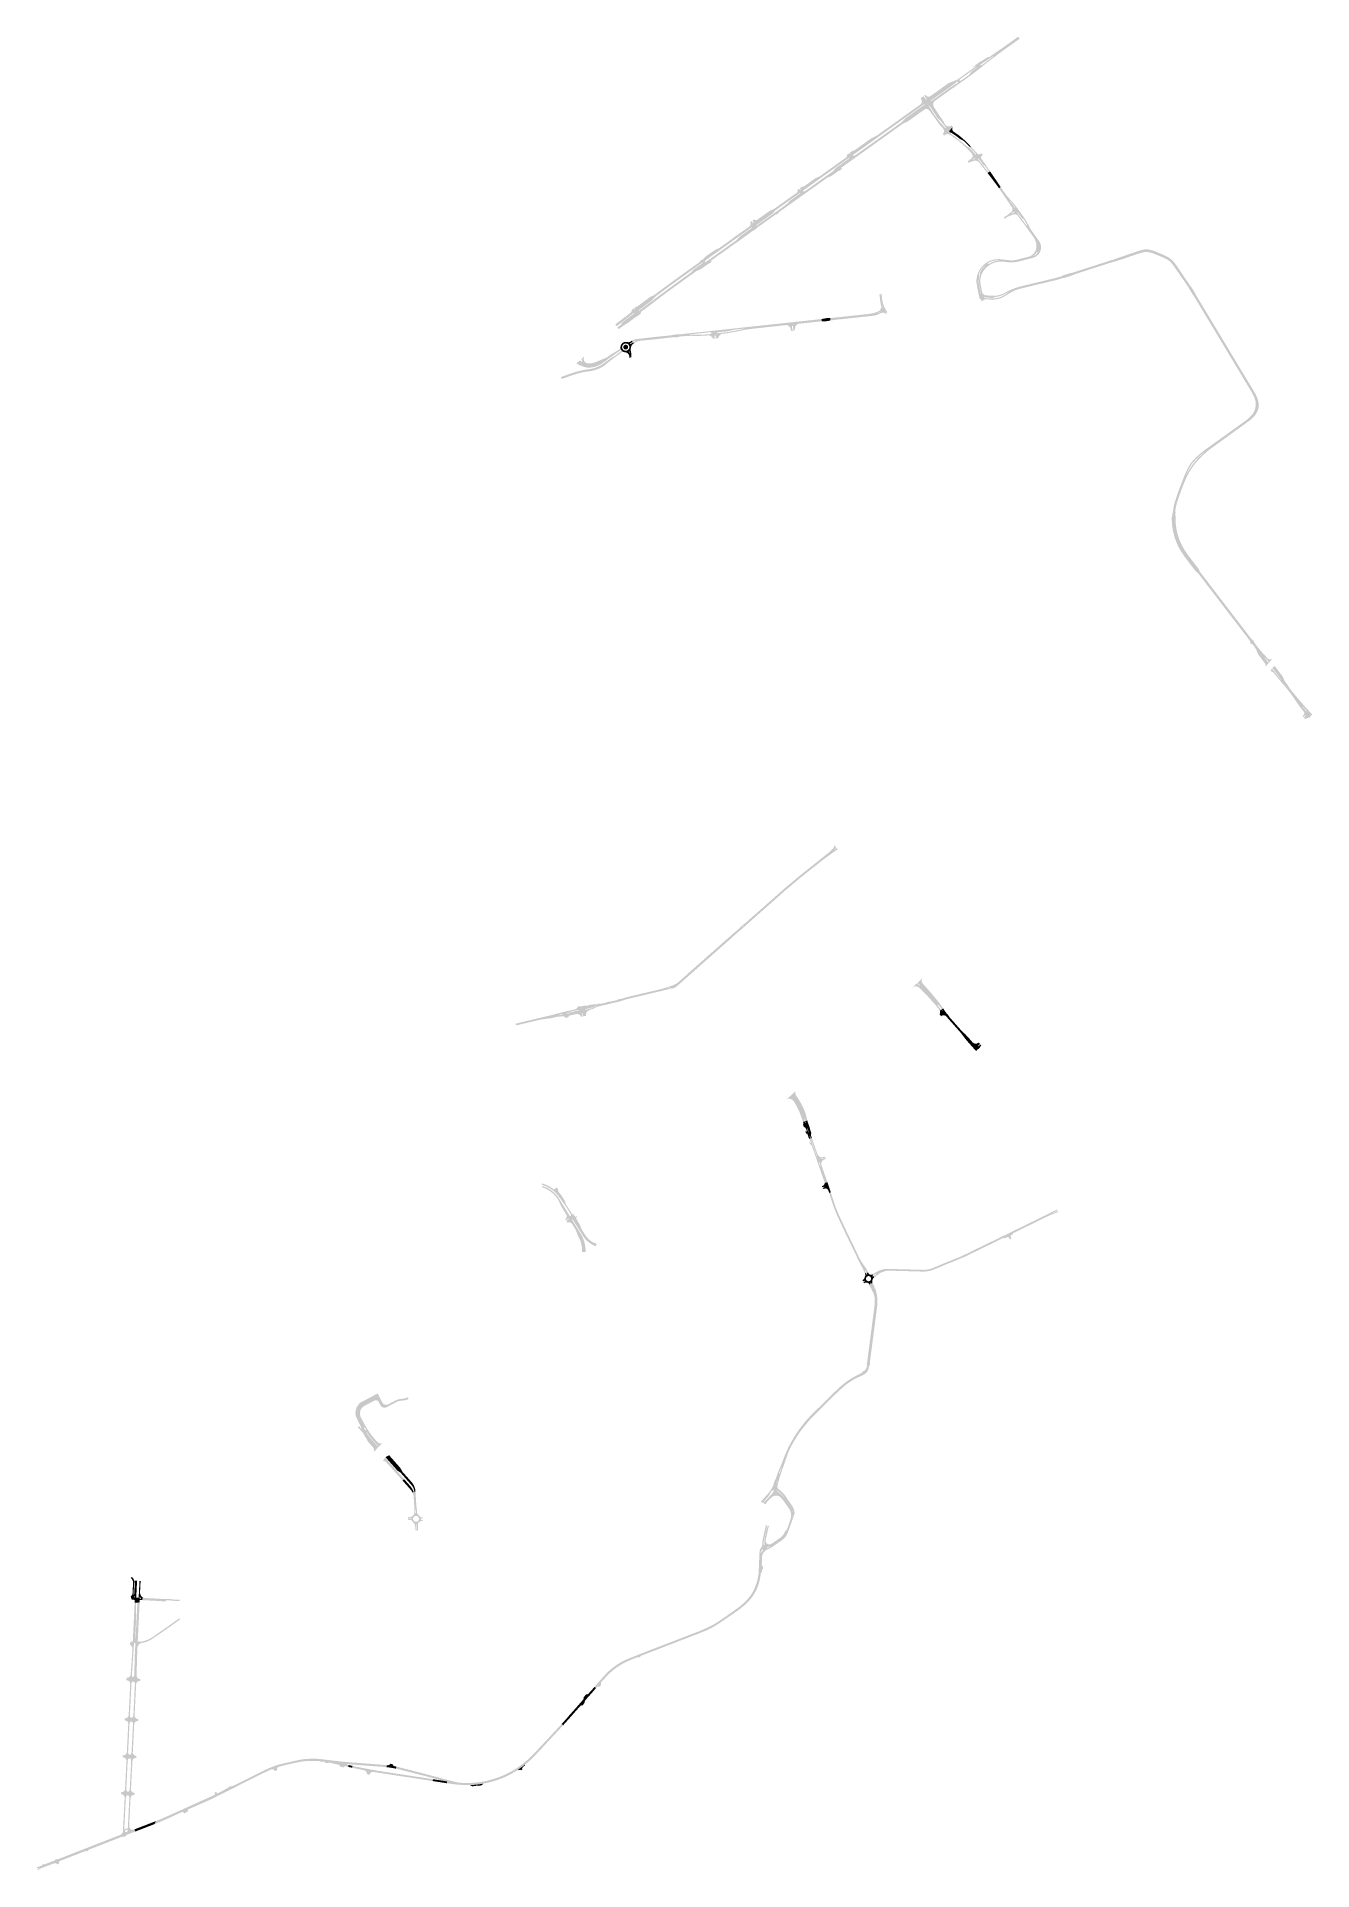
# Model space of a CAD drawing. Header units: inches. Extents: x 96822 to 101067, y 435686 to 441786.
import ezdxf

# ---------------------------------------------------------------- set-up
doc = ezdxf.new("R2010")
doc.units = ezdxf.units.IN
doc.header["$MEASUREMENT"] = 0

msp = doc.modelspace()

# ---------------------------------------------------------------- hatches: boundary and pattern name
for points in [[(100039.3, 441740.8), (100025.9, 441731.1), (100023.3, 441729.1), (100018.3, 441725.3), (100007.9, 441717.4), (100005.3, 441721.2), (100005.1, 441721.4), (100002.2, 441725.5), (100014.6, 441733.9), (100028.8, 441743.5), (100045.8, 441755.4), (100065.4, 441769.5), (100088.2, 441786), (100093, 441779.1), (100061.7, 441756.7), (100058.4, 441754.4), (100041.9, 441742.7), (100039.3, 441740.8)], [(99863.8, 441620.5), (99823.2, 441591.5), (99808.9, 441581.3), (99804.8, 441578.4), (99802.4, 441576.7), (99799.5, 441574.6), (99798.7, 441574.1), (99798.4, 441573.8), (99797.9, 441573.4), (99797.4, 441573), (99796.9, 441572.5), (99796.6, 441572.2), (99796.5, 441572), (99796.5, 441571.6), (99778.1, 441561.5), (99777.7, 441561.7), (99776.9, 441561.3), (99776.2, 441561.1), (99775.6, 441560.8), (99774.9, 441560.5), (99774.3, 441560.2), (99773.6, 441559.9), (99773, 441559.5), (99772.4, 441559.2), (99772, 441558.9), (99769.9, 441557.4), (99765.9, 441554.6), (99761, 441559.1), (99762.7, 441560.3), (99763.9, 441561.3), (99764.7, 441562.2), (99765.4, 441563.1), (99765.6, 441563.3), (99765.8, 441563.5), (99766, 441563.9), (99766.2, 441564.2), (99766.4, 441564.5), (99766.6, 441564.9), (99766.7, 441565.3), (99766.9, 441565.6), (99767, 441566), (99767.1, 441566.4), (99767.1, 441566.8), (99767.2, 441567.2), (99767.4, 441568), (99767.5, 441568.8), (99767.5, 441569.6), (99767.5, 441570.6), (99767.5, 441570.6), (99767.1, 441573.1), (99766.6, 441574.7), (99766.5, 441574.9), (99766.5, 441574.9), (99766.5, 441574.9), (99766.5, 441574.9), (99766.5, 441574.9), (99766.5, 441575), (99766.5, 441575), (99766.5, 441575), (99766.5, 441575), (99766.5, 441575), (99766.5, 441575), (99766.4, 441575), (99766.4, 441575), (99766.3, 441575.2), (99766.2, 441575.5), (99766, 441575.9), (99765.8, 441576.3), (99765.5, 441576.7), (99765.4, 441576.9), (99764.5, 441578.3), (99763.8, 441579.3), (99763, 441580.5), (99773.7, 441587.9), (99774.6, 441586.4), (99777.4, 441582.3), (99779, 441579.7), (99780.4, 441577.6), (99781.5, 441576.2), (99781.8, 441576), (99782.1, 441575.9), (99782.5, 441576), (99782.8, 441576.2), (99783, 441576.5), (99783.1, 441576.8), (99783.1, 441577.2), (99783, 441577.3), (99783, 441577.6), (99782.8, 441578), (99782.6, 441578.5), (99782.4, 441579), (99782.2, 441579.5), (99781.9, 441580), (99781.6, 441580.4), (99781.3, 441580.9), (99781.1, 441581.2), (99779.5, 441583.8), (99776.9, 441587.9), (99775.6, 441589.9), (99779.5, 441592.3), (99780.2, 441591.4), (99781.2, 441590.2), (99781.4, 441589.9), (99781.7, 441589.6), (99782, 441589.3), (99782.3, 441589), (99782.6, 441588.7), (99782.9, 441588.4), (99783.3, 441588.2), (99783.6, 441587.9), (99784, 441587.7), (99784.3, 441587.5), (99784.9, 441587.3), (99785.3, 441587.1), (99785.7, 441587), (99786.1, 441586.9), (99786.6, 441586.7), (99787, 441586.7), (99787.4, 441586.6), (99787.9, 441586.5), (99788.3, 441586.5), (99788.7, 441586.4), (99789.2, 441586.4), (99789.6, 441586.4), (99790, 441586.4), (99791.1, 441586.5), (99791.6, 441586.5), (99792.1, 441586.6), (99792.5, 441586.7), (99792.9, 441586.8), (99793.3, 441586.9), (99793.6, 441587.1), (99793.9, 441587.2), (99794.3, 441587.3), (99797.3, 441589.1), (99799.4, 441590.5), (99800.7, 441591.4), (99801.6, 441592.1), (99804.9, 441594.5), (99814.3, 441601.1), (99823.6, 441607.8), (99832.9, 441614.4), (99842.2, 441621.2), (99851.6, 441627.8), (99853.4, 441629.1), (99854.1, 441629.5), (99854.7, 441630), (99855.4, 441630.4), (99856.1, 441630.8), (99856.8, 441631.2), (99857.5, 441631.6), (99858.2, 441632), (99858.9, 441632.4), (99859.6, 441632.7), (99860.3, 441633.1), (99861.4, 441633.6), (99862.6, 441634), (99866.4, 441635.4), (99872.2, 441637.6), (99878.2, 441639.9), (99878.5, 441640), (99878.9, 441640.2), (99879.2, 441640.4), (99879.6, 441640.7), (99879.9, 441640.9), (99880.2, 441640.9), (99887.8, 441644.6), (99888.5, 441645), (99889.6, 441645.8), (99894.7, 441649.4), (99911, 441661.1), (99918.7, 441666.7), (99919.9, 441667.5), (99922.2, 441669.1), (99935, 441678.3), (99942.6, 441683.8), (99942.9, 441684), (99943.3, 441684.3), (99943.7, 441684.7), (99944.1, 441685), (99944.4, 441685.4), (99944.7, 441685.8), (99945, 441686.2), (99945.3, 441686.6), (99945.4, 441686.8), (99945.6, 441687.2), (99945.7, 441687.5), (99945.9, 441687.9), (99946, 441688.3), (99946.1, 441688.8), (99946.2, 441689.2), (99946.2, 441689.6), (99946.2, 441689.9), (99942.1, 441687), (99936.6, 441683.1), (99936.6, 441683.6), (99936.4, 441683.7), (99936.3, 441683.9), (99936.3, 441683.9), (99936.1, 441684), (99935.7, 441684.1), (99962.5, 441703.3), (99964.1, 441704.4), (99964.7, 441703.4), (99971.9, 441708.5), (99980.6, 441714.1), (99982.4, 441715.4), (99985.3, 441716.9), (99987.2, 441717.6), (99987.9, 441717.8), (99992, 441718.9), (99993.2, 441719.3), (99994.4, 441719.7), (99996.2, 441720.6), (99997.2, 441721.2), (99996.9, 441721.9), (100000, 441724), (100002.2, 441725.5), (100005.1, 441721.4), (100004.7, 441721.4), (100000, 441718.2), (99998.3, 441717.1), (99994.9, 441714.9), (99969.2, 441697.5), (99969.2, 441697.4), (99967.1, 441696), (99961.8, 441692.4), (99950.6, 441684.5), (99935, 441673.4), (99931.7, 441671), (99893.1, 441643.5), (99892.6, 441642.9), (99892.4, 441642.2), (99892.4, 441641.3), (99892.9, 441640.8), (99893.7, 441640.2), (99894.7, 441639.8), (99895.7, 441639.7), (99896.7, 441639.7), (99897.9, 441640), (99899, 441640.4), (99886.4, 441631.2), (99885.7, 441631.2), (99886.3, 441632), (99886.6, 441632.6), (99886.8, 441633), (99886.9, 441633.4), (99887, 441633.8), (99887.1, 441634.2), (99887.1, 441634.7), (99887.1, 441635.1), (99887.1, 441635.6), (99887, 441636), (99886.9, 441636.4), (99886.7, 441636.8), (99886.6, 441637.2), (99886.3, 441637.6), (99886.1, 441637.9), (99885.9, 441638.1), (99885.6, 441638.1), (99883.3, 441635.9), (99877.6, 441630.3), (99872.6, 441626.8), (99863.8, 441620.5)], [(99956.8, 441677.4), (99938.5, 441663.4), (99923.6, 441652.3), (99907.4, 441640.5), (99889.5, 441628.2), (99882.9, 441623.5), (99877.6, 441619.8), (99876.6, 441619), (99867.2, 441612.4), (99866.2, 441611.7), (99815.7, 441575.6), (99814, 441574.4), (99813.3, 441573.9), (99811.9, 441573), (99810.4, 441571.9), (99810.4, 441571.9), (99810.1, 441571.6), (99809.8, 441571.4), (99809.4, 441571.1), (99809.1, 441570.8), (99808.7, 441570.4), (99808.4, 441570), (99808.2, 441569.7), (99807.9, 441569.2), (99807.6, 441568.8), (99807.4, 441568.3), (99807.4, 441568.2), (99807, 441567.7), (99806.8, 441567.3), (99806.6, 441566.8), (99806.4, 441566.4), (99806.2, 441565.9), (99806.1, 441565.4), (99805.9, 441565.1), (99805.8, 441564.8), (99805.7, 441564.2), (99805.6, 441563.7), (99805.5, 441563), (99805.4, 441562.5), (99805.3, 441561.9), (99805.2, 441560.7), (99805.2, 441559.6), (99805.3, 441558.9), (99805.3, 441558.4), (99805.4, 441558), (99805.5, 441557.5), (99805.6, 441557), (99805.8, 441556.6), (99805.9, 441556.1), (99806.1, 441555.7), (99806.2, 441555.3), (99797.5, 441549.4), (99797.1, 441550), (99795.7, 441552.3), (99794.6, 441554.1), (99793.8, 441555.1), (99793.6, 441555.6), (99793.3, 441556), (99793.1, 441556.3), (99792.8, 441556.6), (99792.6, 441556.8), (99792.3, 441556.9), (99792, 441556.8), (99791.8, 441556.5), (99791.9, 441556.1), (99791.9, 441555.6), (99792.1, 441555.1), (99792.2, 441554.5), (99792.4, 441553.9), (99792.5, 441553.4), (99792.7, 441552.8), (99792.9, 441552.4), (99793.8, 441550.6), (99794.1, 441550), (99795.5, 441547.9), (99789.7, 441543.5), (99789.4, 441543.7), (99789, 441543.9), (99788.6, 441544.1), (99788.2, 441544.3), (99787.8, 441544.5), (99787.4, 441544.7), (99787, 441544.9), (99786.5, 441545), (99786.1, 441545.1), (99785.7, 441545.3), (99785.3, 441545.3), (99784.2, 441545.5), (99783.2, 441545.5), (99782.2, 441545.6), (99781.4, 441545.5), (99780.8, 441545.4), (99780.4, 441545.3), (99780, 441545.2), (99779.7, 441545.1), (99779.3, 441545), (99778.9, 441544.9), (99778.5, 441544.8), (99777.9, 441544.6), (99777.1, 441544), (99775.5, 441543), (99774.6, 441542.3), (99773.4, 441541.6), (99767.1, 441553), (99771.1, 441555.8), (99773.1, 441557.3), (99778, 441560.8), (99778.2, 441561.1), (99778.1, 441561.5), (99796.4, 441571.6), (99796.9, 441571.4), (99797.1, 441571.4), (99797.3, 441571.5), (99797.7, 441571.6), (99798.2, 441571.8), (99798.6, 441572), (99799.1, 441572.2), (99799.5, 441572.4), (99800, 441572.6), (99800.4, 441572.9), (99800.8, 441573.1), (99801.2, 441573.4), (99801.5, 441573.6), (99803.2, 441574.8), (99806, 441576.8), (99810, 441579.7), (99836.2, 441598.4), (99855.2, 441611.9), (99860.9, 441616), (99862.5, 441617.1), (99872.6, 441623.7), (99874.1, 441624.7), (99879.5, 441628.2), (99884.1, 441630.2), (99885, 441630.7), (99885.7, 441631.2), (99886.4, 441631.2), (99899, 441640.4), (99918.2, 441654.1), (99921.5, 441656.4), (99923.1, 441657.7), (99924.1, 441658.6), (99925, 441659.5), (99925, 441659.6), (99926.6, 441661.3), (99927.3, 441662.2), (99929.5, 441665.5), (99930.3, 441666.5), (99930.9, 441667.4), (99931.8, 441668.4), (99932.8, 441669.4), (99933.7, 441670.3), (99934.6, 441671.1), (99935.9, 441672.1), (99936.1, 441672.2), (99951, 441683.7), (99951.2, 441684), (99951.1, 441684.4), (99950.6, 441684.5), (99961.7, 441692.3), (99961.6, 441691.7), (99961.6, 441691.3), (99962.1, 441690.9), (99962.6, 441690.8), (99963.4, 441690.8), (99964.2, 441690.9), (99965.2, 441691.1), (99965.9, 441691.3), (99969, 441692.6), (99969.3, 441692.9), (99971.3, 441694.4), (99996, 441713.3), (99999.2, 441715.8), (100000, 441716.5), (100005.2, 441720.5), (100005.3, 441720.7), (100005.3, 441721.2), (100007.9, 441717.4), (99978.8, 441695.2), (99971.4, 441689.5), (99970.7, 441688.9), (99971.1, 441688.4), (99966.4, 441684.8), (99956.8, 441677.4)], [(99693.8, 441503.2), (99663.2, 441481.3), (99659.4, 441486.5), (99670.9, 441494.8), (99682.7, 441503.2), (99694.5, 441511.6), (99699.5, 441515.3), (99702.8, 441517.6), (99705.2, 441519.4), (99706.2, 441520.1), (99707.2, 441520.9), (99748.2, 441550), (99758.6, 441557.4), (99761, 441559.1), (99765.9, 441554.6), (99765.9, 441554.6), (99759.5, 441550), (99732.1, 441530.5), (99708.3, 441513.5), (99693.8, 441503.2)], [(99738.1, 441516.3), (99728, 441509.1), (99722.9, 441505.5), (99722.3, 441505.1), (99721.8, 441504.7), (99721.2, 441504.3), (99720.6, 441504), (99720.1, 441503.6), (99719.5, 441503.3), (99718.9, 441503), (99718.3, 441502.7), (99717.7, 441502.4), (99717.5, 441502.3), (99717.3, 441502.2), (99716.5, 441501.8), (99715.8, 441501.5), (99715, 441501.1), (99714.2, 441500.8), (99713.4, 441500.5), (99712.6, 441500.2), (99711.2, 441499.6), (99710.6, 441499.4), (99709.9, 441499.1), (99709.3, 441498.8), (99708.7, 441498.6), (99708.1, 441498.3), (99707.5, 441498), (99706.9, 441497.6), (99706.3, 441497.3), (99706.3, 441497.3), (99705.1, 441496.6), (99704.3, 441496), (99703.4, 441495.5), (99702.6, 441494.9), (99701.7, 441494.3), (99695.9, 441490.1), (99685.7, 441482.9), (99675.6, 441475.7), (99670, 441471.7), (99666.2, 441477), (99679.2, 441486.2), (99697.1, 441499), (99697.9, 441499.6), (99698.6, 441500.1), (99699.2, 441500.6), (99699.9, 441501.1), (99700.5, 441501.6), (99701.2, 441502.2), (99701.8, 441502.7), (99702.4, 441503.3), (99703, 441503.9), (99703.6, 441504.5), (99704.2, 441505.1), (99704.8, 441505.7), (99705.4, 441506.3), (99707.3, 441508.6), (99708.6, 441510.1), (99709.2, 441510.7), (99710.2, 441511.8), (99710.6, 441512.2), (99711, 441512.6), (99711.5, 441513), (99713.4, 441514.5), (99715.3, 441516.1), (99719.2, 441518.8), (99743.9, 441536.5), (99762.9, 441550), (99767.1, 441553), (99773.4, 441541.6), (99768.5, 441538), (99758.3, 441530.8), (99748.2, 441523.5), (99738.1, 441516.3)], [(99829.9, 441499.8), (99835.8, 441493), (99841.3, 441486.8), (99841.9, 441486.1), (99842.7, 441485.2), (99843.3, 441484.6), (99843.5, 441484.3), (99843.8, 441483.9), (99844.1, 441483.7), (99844.4, 441483.4), (99844.7, 441483.2), (99845, 441482.9), (99845.4, 441482.7), (99845.7, 441482.5), (99846.1, 441482.2), (99846.4, 441482), (99846.5, 441482), (99846.5, 441482), (99846.5, 441481.9), (99846.6, 441481.9), (99846.6, 441481.9), (99846.6, 441481.9), (99846.6, 441481.9), (99846.8, 441481.8), (99847.2, 441481.8), (99847.5, 441482), (99847.8, 441482.2), (99847.9, 441482.5), (99858.5, 441472.1), (99857.9, 441471.5), (99848.9, 441461.3), (99846.8, 441460.6), (99844.5, 441459.2), (99841.6, 441457), (99837, 441462.8), (99837, 441462.8), (99838.4, 441464.2), (99839.7, 441465.7), (99840.4, 441466.8), (99840.9, 441467.9), (99841.4, 441469.7), (99841.6, 441471.7), (99841.4, 441473.7), (99840.7, 441475.5), (99839.7, 441477.8), (99838.5, 441479.6), (99837.6, 441480.9), (99837.1, 441481.7), (99836.5, 441482.3), (99834.9, 441484.2), (99830, 441489.6), (99828.1, 441491.8), (99827.7, 441492.2), (99827.4, 441492.6), (99827.1, 441493), (99826.8, 441493.4), (99826.4, 441493.8), (99826.1, 441494.1), (99825.9, 441494.3), (99793.2, 441539.8), (99793, 441540.1), (99792.9, 441540.3), (99792.6, 441540.6), (99792.5, 441540.8), (99791.6, 441541.7), (99791.5, 441541.9), (99790.6, 441542.7), (99789.7, 441543.5), (99795.5, 441547.9), (99796.4, 441546.5), (99798.3, 441543.6), (99803.7, 441535.1), (99807, 441530), (99811.2, 441523.3), (99812.1, 441522), (99813, 441520.8), (99813.9, 441519.6), (99814.8, 441518.4), (99817.9, 441514.4), (99819.7, 441512.1), (99823.4, 441507.4), (99825.5, 441504.8), (99827.7, 441502.3), (99829.9, 441499.8)], [(99826, 441523.7), (99827.9, 441521), (99832.6, 441514.3), (99836.6, 441509.2), (99838.6, 441505.7), (99839.4, 441504.6), (99840, 441503.6), (99840.5, 441502.6), (99841, 441501.6), (99841.5, 441500.6), (99842, 441499.6), (99842.4, 441498.6), (99842.9, 441497.6), (99843.2, 441496.6), (99843.7, 441495.6), (99843.9, 441495.2), (99844, 441494.9), (99844.2, 441494.6), (99844.4, 441494.3), (99844.6, 441494), (99844.9, 441493.6), (99845.1, 441493.4), (99845.4, 441493), (99846.6, 441491.7), (99846.9, 441491.5), (99848.2, 441490.5), (99848.9, 441490), (99849.4, 441489.6), (99849.9, 441489.4), (99850.4, 441489.2), (99850.8, 441489), (99851.3, 441488.8), (99851.8, 441488.6), (99852.3, 441488.4), (99852.8, 441488.3), (99853.1, 441488.2), (99853.8, 441488), (99854.8, 441487.8), (99855, 441487.8), (99855.3, 441487.7), (99855.8, 441487.7), (99856.3, 441487.6), (99856.7, 441487.6), (99857.2, 441487.6), (99857.7, 441487.6), (99858.2, 441487.6), (99858.6, 441487.6), (99859.1, 441487.6), (99860.1, 441487.8), (99860.8, 441487.9), (99861.2, 441488), (99861.6, 441488.1), (99862, 441488.3), (99862.3, 441488.4), (99862.7, 441488.5), (99863.1, 441488.7), (99863.4, 441488.9), (99863.8, 441489.1), (99864.2, 441489.3), (99864.5, 441489.5), (99864.8, 441489.7), (99865.7, 441490.3), (99866.1, 441490.7), (99870.6, 441485.8), (99858.5, 441472.1), (99847.9, 441482.5), (99847.9, 441483), (99847.7, 441483.4), (99847.5, 441483.9), (99847.3, 441484.3), (99847, 441484.6), (99846.8, 441485), (99846.5, 441485.3), (99846.3, 441485.6), (99846, 441486), (99845.8, 441486.2), (99845.5, 441486.6), (99845, 441487.1), (99844.2, 441488.1), (99843.7, 441488.7), (99842.4, 441490.1), (99841.3, 441491.4), (99840.3, 441492.8), (99837.3, 441496.6), (99835.4, 441498.9), (99832.9, 441502.1), (99831.7, 441503.7), (99831.4, 441504.1), (99831.1, 441504.6), (99830.7, 441505), (99830.4, 441505.4), (99830, 441505.8), (99829.7, 441506.3), (99829.3, 441506.7), (99828.9, 441507.1), (99828.5, 441507.5), (99828.2, 441507.9), (99827.5, 441508.5), (99827.3, 441508.7), (99827, 441509), (99826.5, 441509.4), (99826, 441509.8), (99825.6, 441510.1), (99825.1, 441510.5), (99824.7, 441510.7), (99824.1, 441511.2), (99823.5, 441511.6), (99823, 441512.1), (99822.4, 441512.5), (99821.9, 441513), (99821.4, 441513.5), (99820.9, 441514), (99819.6, 441515.5), (99819.4, 441515.6), (99817.2, 441518.7), (99816.1, 441520.4), (99810.3, 441529.6), (99800.4, 441545), (99797.5, 441549.4), (99806.2, 441555.3), (99806.4, 441554.8), (99806.5, 441554.3), (99806.7, 441553.9), (99806.9, 441553.5), (99807.1, 441553.1), (99807.3, 441552.7), (99807.5, 441552.4), (99807.6, 441552.2), (99808.4, 441551), (99809, 441550.2), (99809, 441550.2), (99809.1, 441550), (99812.6, 441544.5), (99813.1, 441543.8), (99820.3, 441532.4), (99825.3, 441524.7), (99826, 441523.7)], [(99659.4, 441486.5), (99663.2, 441481.3), (99659.9, 441479), (99607.9, 441441.8), (99561.4, 441408.6), (99556.6, 441405.3), (99552.5, 441402.3), (99550, 441400.5), (99538.6, 441392.4), (99538.6, 441392.4), (99538.6, 441392.4), (99538.5, 441392.3), (99538.5, 441392.3), (99538.5, 441392.3), (99538.5, 441392.3), (99538.5, 441392.3), (99538.5, 441392.3), (99538.5, 441392.3), (99538.5, 441392.2), (99538.4, 441392.2), (99538.4, 441392.2), (99538.4, 441392.2), (99538.4, 441392.2), (99538.4, 441392.2), (99538.4, 441392.2), (99538.4, 441392.1), (99538.4, 441392.1), (99538.4, 441392.1), (99538.3, 441392.1), (99538.3, 441392.1), (99538.3, 441392.1), (99538.3, 441392.1), (99538.3, 441392), (99538.3, 441392), (99538.3, 441392), (99538.3, 441392), (99538.3, 441392), (99538.3, 441392), (99538.3, 441391.9), (99538.2, 441391.9), (99538.2, 441391.9), (99538.2, 441391.9), (99538.2, 441391.9), (99538.2, 441391.9), (99538.2, 441391.8), (99538.2, 441391.8), (99538.2, 441391.8), (99538.2, 441391.8), (99538.2, 441391.8), (99538.2, 441391.7), (99538.2, 441391.7), (99538.2, 441391.7), (99538.2, 441391.7), (99538.2, 441391.7), (99538.2, 441391.7), (99538.2, 441391.6), (99538.2, 441391.6), (99538.2, 441391.6), (99538.2, 441391.6), (99538.2, 441391.6), (99538.2, 441391.5), (99538.2, 441391.5), (99538.2, 441391.5), (99538.2, 441391.5), (99538.2, 441391.5), (99538.2, 441391.4), (99538.2, 441391.4), (99538.2, 441391.4), (99538.2, 441391.4), (99538.2, 441391.4), (99538.2, 441391.4), (99538.2, 441391.3), (99538.2, 441391.3), (99538.2, 441391.3), (99538.2, 441391.3), (99538.2, 441391.3), (99538.2, 441391.2), (99538.2, 441391.2), (99538.2, 441391.2), (99538.2, 441391.2), (99538.2, 441391.2), (99538.2, 441391.2), (99538.2, 441391.1), (99538.2, 441391.1), (99538.2, 441391.1), (99538.2, 441391.1), (99538.3, 441391.1), (99538.3, 441391.1), (99538.3, 441391), (99538.3, 441391), (99538.3, 441391), (99538.3, 441391), (99538.3, 441391), (99538.3, 441391), (99538.3, 441390.9), (99538.3, 441390.9), (99538.3, 441390.9), (99538.3, 441390.9), (99538.4, 441390.9), (99526.7, 441383.1), (99526.7, 441383.2), (99526.7, 441383.2), (99526.7, 441383.2), (99526.7, 441383.2), (99526.7, 441383.2), (99526.7, 441383.2), (99526.7, 441383.2), (99526.7, 441383.2), (99526.7, 441383.2), (99526.7, 441383.2), (99526.7, 441383.2), (99526.7, 441383.2), (99526.7, 441383.2), (99526.7, 441383.2), (99526.7, 441383.3), (99526.7, 441383.3), (99526.7, 441383.3), (99526.7, 441383.3), (99526.7, 441383.3), (99526.6, 441383.3), (99526.6, 441383.3), (99526.6, 441383.3), (99526.6, 441383.3), (99526.6, 441383.3), (99526.6, 441383.3), (99526.6, 441383.3), (99526.6, 441383.3), (99526.6, 441383.3), (99526.6, 441383.3), (99526.6, 441383.3), (99526.6, 441383.4), (99526.6, 441383.4), (99526.6, 441383.4), (99526.6, 441383.4), (99526.5, 441383.4), (99526.5, 441383.4), (99526.5, 441383.4), (99526.5, 441383.4), (99526.5, 441383.4), (99526.5, 441383.4), (99526.5, 441383.4), (99526.5, 441383.4), (99526.5, 441383.4), (99526.5, 441383.4), (99526.5, 441383.4), (99526.5, 441383.4), (99526.4, 441383.4), (99526.4, 441383.4), (99526.4, 441383.4), (99526.4, 441383.4), (99526.4, 441383.4), (99526.4, 441383.4), (99526.4, 441383.4), (99526.4, 441383.4), (99526.4, 441383.4), (99526.4, 441383.4), (99526.4, 441383.4), (99526.4, 441383.4), (99526.3, 441383.4), (99526.3, 441383.4), (99526.3, 441383.4), (99526.3, 441383.4), (99526.3, 441383.4), (99526.3, 441383.4), (99526.3, 441383.4), (99526.3, 441383.4), (99526.3, 441383.4), (99526.3, 441383.4), (99526.3, 441383.4), (99526.2, 441383.4), (99526.2, 441383.4), (99526.2, 441383.4), (99526.2, 441383.4), (99526.2, 441383.4), (99526.2, 441383.4), (99526.2, 441383.4), (99526.2, 441383.4), (99526.2, 441383.4), (99526.2, 441383.4), (99526.2, 441383.4), (99526.2, 441383.4), (99526.1, 441383.4), (99526.1, 441383.4), (99526.1, 441383.4), (99526.1, 441383.4), (99526.1, 441383.4), (99526.1, 441383.4), (99526.1, 441383.4), (99526.1, 441383.4), (99526.1, 441383.4), (99526.1, 441383.4), (99526.1, 441383.4), (99526.1, 441383.4), (99526, 441383.4), (99526, 441383.4), (99526, 441383.4), (99526, 441383.4), (99526, 441383.4), (99526, 441383.4), (99526, 441383.4), (99526, 441383.4), (99526, 441383.4), (99526, 441383.4), (99503.2, 441367), (99500, 441364.8), (99482.7, 441352.5), (99451.6, 441330.3), (99451.3, 441330.1), (99451.1, 441329.9), (99450.8, 441329.7), (99447.9, 441327.7), (99445.8, 441326.2), (99445.6, 441326), (99445.3, 441325.8), (99424.2, 441310.7), (99392.5, 441288.1), (99385.6, 441283.2), (99381.5, 441280.2), (99379, 441278.5), (99374.3, 441275.1), (99372.9, 441274.1), (99372.9, 441274.1), (99372.9, 441274.1), (99372.9, 441274.1), (99372.9, 441274.1), (99372.8, 441274), (99372.8, 441274), (99372.8, 441274), (99372.8, 441274), (99372.8, 441274), (99372.7, 441274), (99372.7, 441273.9), (99372.7, 441273.9), (99372.7, 441273.9), (99372.7, 441273.9), (99372.7, 441273.9), (99372.6, 441273.9), (99372.6, 441273.8), (99372.6, 441273.8), (99372.6, 441273.8), (99372.6, 441273.8), (99372.6, 441273.8), (99372.6, 441273.7), (99372.5, 441273.7), (99372.5, 441273.7), (99372.5, 441273.7), (99372.5, 441273.7), (99372.5, 441273.6), (99372.5, 441273.6), (99372.5, 441273.6), (99372.5, 441273.6), (99372.4, 441273.5), (99372.4, 441273.5), (99372.4, 441273.5), (99372.4, 441273.5), (99372.4, 441273.5), (99372.4, 441273.4), (99372.4, 441273.4), (99372.4, 441273.4), (99372.4, 441273.4), (99372.4, 441273.3), (99372.4, 441273.3), (99372.4, 441273.3), (99372.4, 441273.3), (99372.3, 441273.3), (99372.3, 441273.2), (99372.3, 441273.2), (99372.3, 441273.2), (99372.3, 441273.2), (99372.3, 441273.1), (99372.3, 441273.1), (99372.3, 441273.1), (99372.3, 441273.1), (99372.3, 441273), (99372.3, 441273), (99372.3, 441273), (99372.3, 441273), (99372.3, 441272.9), (99372.3, 441272.9), (99372.3, 441272.9), (99372.3, 441272.9), (99372.3, 441272.9), (99372.3, 441272.8), (99372.3, 441272.8), (99372.3, 441272.8), (99372.3, 441272.8), (99372.3, 441272.7), (99372.3, 441272.7), (99372.3, 441272.7), (99372.3, 441272.7), (99372.3, 441272.6), (99372.3, 441272.6), (99372.3, 441272.6), (99372.3, 441272.6), (99372.4, 441272.5), (99372.4, 441272.5), (99372.4, 441272.5), (99372.4, 441272.5), (99372.4, 441272.4), (99372.4, 441272.4), (99372.4, 441272.4), (99372.4, 441272.4), (99372.4, 441272.4), (99372.4, 441272.3), (99372.4, 441272.3), (99372.4, 441272.3), (99372.5, 441272.3), (99372.5, 441272.3), (99372.5, 441272.2), (99372.5, 441272.2), (99372.5, 441272.2), (99372.5, 441272.2), (99372.5, 441272.1), (99362.8, 441266.1), (99362.8, 441266.2), (99362.8, 441266.2), (99362.8, 441266.2), (99362.8, 441266.2), (99362.8, 441266.2), (99362.8, 441266.2), (99362.8, 441266.2), (99362.8, 441266.2), (99362.8, 441266.2), (99362.8, 441266.2), (99362.8, 441266.3), (99362.8, 441266.3), (99362.8, 441266.3), (99362.7, 441266.3), (99362.7, 441266.3), (99362.7, 441266.3), (99362.7, 441266.3), (99362.7, 441266.3), (99362.7, 441266.3), (99362.7, 441266.3), (99362.7, 441266.3), (99362.7, 441266.3), (99362.7, 441266.3), (99362.7, 441266.3), (99362.7, 441266.3), (99362.7, 441266.3), (99362.7, 441266.3), (99362.7, 441266.4), (99362.6, 441266.4), (99362.6, 441266.4), (99362.6, 441266.4), (99362.6, 441266.4), (99362.6, 441266.4), (99362.6, 441266.4), (99362.6, 441266.4), (99362.6, 441266.4), (99362.6, 441266.4), (99362.6, 441266.4), (99362.6, 441266.4), (99362.6, 441266.4), (99362.6, 441266.4), (99362.5, 441266.4), (99362.5, 441266.4), (99362.5, 441266.4), (99362.5, 441266.4), (99362.5, 441266.4), (99362.5, 441266.4), (99362.5, 441266.4), (99362.5, 441266.4), (99362.5, 441266.4), (99362.5, 441266.4), (99362.5, 441266.4), (99362.5, 441266.4), (99362.4, 441266.4), (99362.4, 441266.4), (99362.4, 441266.4), (99362.4, 441266.4), (99362.4, 441266.4), (99362.4, 441266.4), (99362.4, 441266.4), (99362.4, 441266.4), (99362.4, 441266.4), (99362.4, 441266.4), (99362.4, 441266.4), (99362.4, 441266.4), (99362.3, 441266.4), (99362.3, 441266.4), (99362.3, 441266.4), (99362.3, 441266.4), (99362.3, 441266.4), (99362.3, 441266.4), (99362.3, 441266.4), (99362.3, 441266.4), (99362.3, 441266.4), (99362.3, 441266.4), (99362.3, 441266.4), (99362.3, 441266.4), (99362.2, 441266.4), (99362.2, 441266.4), (99362.2, 441266.4), (99362.2, 441266.4), (99362.2, 441266.4), (99362.2, 441266.4), (99362.2, 441266.4), (99362.2, 441266.4), (99362.2, 441266.4), (99362.2, 441266.4), (99362.2, 441266.4), (99362.2, 441266.4), (99362.1, 441266.4), (99362.1, 441266.4), (99362.1, 441266.4), (99362.1, 441266.4), (99362.1, 441266.4), (99362.1, 441266.4), (99362.1, 441266.4), (99362.1, 441266.4), (99362.1, 441266.4), (99324.8, 441239.7), (99322.2, 441237.9), (99306.6, 441226.8), (99283.9, 441210.6), (99282.3, 441209.4), (99281.9, 441209.1), (99281.5, 441208.8), (99281.1, 441208.4), (99280.7, 441208.1), (99280.3, 441207.8), (99279.9, 441207.5), (99279.6, 441207.1), (99279.2, 441206.8), (99278.9, 441206.4), (99278.5, 441206.1), (99278.2, 441205.7), (99277.8, 441205.3), (99275.9, 441203), (99273.9, 441200.8), (99273.1, 441200), (99272.4, 441199.2), (99271.6, 441198.5), (99270.8, 441197.8), (99270, 441197.1), (99269.2, 441196.4), (99268.4, 441195.7), (99267.6, 441195), (99266.7, 441194.3), (99265, 441193.1), (99232.5, 441169.9), (99226.9, 441165.9), (99223.7, 441163.6), (99222.8, 441163), (99222, 441162.4), (99221.8, 441162.3), (99221.6, 441162.1), (99221.4, 441162), (99221.3, 441161.8), (99221.1, 441161.7), (99220.9, 441161.5), (99220.7, 441161.3), (99220.5, 441161.1), (99219.1, 441159.8), (99217.1, 441157.7), (99217.1, 441157.7), (99217.1, 441157.7), (99217.1, 441157.7), (99217.1, 441157.7), (99217.1, 441157.7), (99217.1, 441157.7), (99217.1, 441157.7), (99217.1, 441157.7), (99217.1, 441157.7), (99217.1, 441157.7), (99217, 441157.7), (99217, 441157.7), (99217, 441157.7), (99217, 441157.7), (99217, 441157.6), (99217, 441157.6), (99217, 441157.6), (99217, 441157.6), (99217, 441157.6), (99217, 441157.6), (99217, 441157.6), (99217, 441157.6), (99217, 441157.6), (99217, 441157.6), (99217, 441157.6), (99217, 441157.6), (99217, 441157.6), (99217, 441157.5), (99217, 441157.5), (99217, 441157.5), (99217, 441157.5), (99217, 441157.5), (99217, 441157.5), (99217, 441157.5), (99217, 441157.5), (99217, 441157.5), (99217, 441157.5), (99217, 441157.5), (99217, 441157.5), (99217, 441157.4), (99217, 441157.4), (99217, 441157.4), (99217, 441157.4), (99217, 441157.4), (99217, 441157.4), (99217, 441157.4), (99217, 441157.4), (99217, 441157.4), (99217, 441157.4), (99217, 441157.4), (99217, 441157.4), (99217, 441157.3), (99217, 441157.3), (99217, 441157.3), (99217, 441157.3), (99217, 441157.3), (99217, 441157.3), (99217, 441157.3), (99217, 441157.3), (99217, 441157.3), (99217, 441157.3), (99217, 441157.3), (99217, 441157.3), (99217, 441157.2), (99217, 441157.2), (99217, 441157.2), (99217, 441157.2), (99217, 441157.2), (99217, 441157.2), (99217, 441157.2), (99217, 441157.2), (99217, 441157.2), (99201.8, 441149.5), (99201.9, 441149.6), (99201.9, 441149.6), (99201.9, 441149.6), (99201.9, 441149.6), (99201.9, 441149.6), (99201.9, 441149.6), (99201.9, 441149.6), (99201.9, 441149.6), (99201.9, 441149.6), (99201.9, 441149.6), (99201.9, 441149.6), (99201.9, 441149.7), (99201.9, 441149.7), (99201.9, 441149.7), (99201.9, 441149.7), (99202, 441149.7), (99202, 441149.7), (99202, 441149.7), (99202, 441149.7), (99202, 441149.7), (99202, 441149.7), (99202, 441149.7), (99202, 441149.7), (99202, 441149.8), (99202, 441149.8), (99202, 441149.8), (99202, 441149.8), (99202, 441149.8), (99202, 441149.8), (99202, 441149.8), (99202, 441149.8), (99202, 441149.8), (99202, 441149.8), (99202, 441149.8), (99202, 441149.8), (99202, 441149.9), (99202, 441149.9), (99202, 441149.9), (99202, 441149.9), (99202, 441149.9), (99202, 441149.9), (99202, 441149.9), (99202, 441149.9), (99202, 441149.9), (99202, 441149.9), (99202, 441149.9), (99202, 441149.9), (99202, 441150), (99202, 441150), (99202, 441150), (99202, 441150), (99202, 441150), (99202, 441150), (99202, 441150), (99202, 441150), (99202, 441150), (99202, 441150), (99201.9, 441150), (99201.9, 441150), (99201.9, 441150.1), (99201.9, 441150.1), (99201.9, 441150.1), (99201.9, 441150.1), (99201.9, 441150.1), (99201.9, 441150.1), (99201.9, 441150.1), (99201.9, 441150.1), (99201.9, 441150.1), (99201.9, 441150.1), (99201.9, 441150.1), (99201.9, 441150.1), (99201.9, 441150.1), (99201.7, 441150.4), (99201.3, 441151), (99201.3, 441151), (99201.3, 441151), (99201.3, 441151), (99201.2, 441151), (99201.2, 441151), (99201.2, 441151), (99201.2, 441151.1), (99201.2, 441151.1), (99201.2, 441151.1), (99201.2, 441151.1), (99201.2, 441151.1), (99201.2, 441151.1), (99201.2, 441151.1), (99201.2, 441151.1), (99201.2, 441151.1), (99201.2, 441151.1), (99201.2, 441151.1), (99201.2, 441151.1), (99201.1, 441151.1), (99201.1, 441151.1), (99201.1, 441151.1), (99201.1, 441151.1), (99201.1, 441151.1), (99201.1, 441151.1), (99201.1, 441151.1), (99201.1, 441151.1), (99201.1, 441151.1), (99201.1, 441151.1), (99201.1, 441151.1), (99201.1, 441151.1), (99201.1, 441151.1), (99201, 441151.1), (99201, 441151.1), (99201, 441151.2), (99201, 441151.2), (99201, 441151.2), (99201, 441151.2), (99201, 441151.2), (99201, 441151.2), (99201, 441151.2), (99201, 441151.2), (99201, 441151.2), (99201, 441151.2), (99201, 441151.2), (99200.9, 441151.2), (99200.9, 441151.2), (99200.9, 441151.2), (99200.9, 441151.2), (99200.9, 441151.2), (99200.9, 441151.2), (99200.9, 441151.2), (99200.9, 441151.2), (99200.9, 441151.2), (99200.9, 441151.2), (99200.9, 441151.2), (99200.9, 441151.2), (99200.8, 441151.2), (99200.8, 441151.2), (99200.8, 441151.2), (99200.8, 441151.2), (99200.8, 441151.2), (99200.8, 441151.2), (99200.8, 441151.2), (99200.8, 441151.2), (99200.8, 441151.2), (99200.8, 441151.2), (99200.8, 441151.1), (99200.8, 441151.1), (99200.8, 441151.1), (99200.7, 441151.1), (99200.7, 441151.1), (99200.7, 441151.1), (99200.7, 441151.1), (99200.7, 441151.1), (99200.7, 441151.1), (99200.7, 441151.1), (99200.7, 441151.1), (99200.7, 441151.1), (99200.7, 441151.1), (99200.7, 441151.1), (99200.7, 441151.1), (99200.7, 441151.1), (99200.6, 441151.1), (99200.6, 441151.1), (99200.6, 441151.1), (99200.6, 441151.1), (99200.6, 441151.1), (99200.6, 441151.1), (99200.6, 441151.1), (99200.6, 441151.1), (99197.9, 441164.7), (99197.9, 441164.7), (99197.9, 441164.7), (99197.9, 441164.8), (99197.9, 441164.9), (99197.7, 441165.7), (99197.4, 441167), (99197, 441168.1), (99196.8, 441168.7), (99196.7, 441168.9), (99202.1, 441173), (99203.6, 441169.2), (99204.4, 441166.9), (99205.3, 441164.5), (99205.4, 441164.5), (99205.4, 441164.5), (99205.4, 441164.5), (99205.4, 441164.5), (99205.4, 441164.4), (99205.4, 441164.4), (99205.4, 441164.4), (99205.4, 441164.4), (99205.4, 441164.4), (99205.4, 441164.4), (99205.4, 441164.4), (99205.4, 441164.4), (99205.4, 441164.4), (99205.4, 441164.4), (99205.4, 441164.4), (99205.4, 441164.4), (99205.4, 441164.4), (99205.4, 441164.4), (99205.4, 441164.3), (99205.4, 441164.3), (99205.4, 441164.3), (99205.4, 441164.3), (99205.4, 441164.3), (99205.4, 441164.3), (99205.4, 441164.3), (99205.5, 441164.3), (99205.5, 441164.3), (99205.5, 441164.3), (99205.5, 441164.3), (99205.5, 441164.3), (99205.5, 441164.3), (99205.5, 441164.3), (99205.5, 441164.3), (99205.5, 441164.3), (99205.5, 441164.3), (99205.5, 441164.3), (99205.5, 441164.2), (99205.5, 441164.2), (99205.5, 441164.2), (99205.5, 441164.2), (99205.5, 441164.2), (99205.6, 441164.2), (99205.6, 441164.2), (99205.6, 441164.2), (99205.6, 441164.2), (99205.6, 441164.2), (99205.6, 441164.2), (99205.6, 441164.2), (99205.6, 441164.2), (99205.6, 441164.2), (99205.6, 441164.2), (99205.6, 441164.2), (99205.6, 441164.2), (99205.6, 441164.2), (99205.6, 441164.2), (99205.7, 441164.2), (99205.7, 441164.2), (99205.7, 441164.2), (99205.7, 441164.2), (99205.7, 441164.2), (99205.7, 441164.2), (99205.7, 441164.2), (99205.7, 441164.2), (99205.7, 441164.2), (99205.7, 441164.2), (99205.7, 441164.2), (99205.7, 441164.2), (99205.7, 441164.2), (99205.8, 441164.2), (99205.8, 441164.2), (99205.8, 441164.2), (99205.8, 441164.2), (99205.8, 441164.2), (99205.8, 441164.2), (99205.8, 441164.2), (99205.8, 441164.2), (99205.8, 441164.2), (99205.8, 441164.2), (99205.8, 441164.2), (99205.8, 441164.2), (99205.9, 441164.2), (99205.9, 441164.2), (99205.9, 441164.2), (99205.9, 441164.2), (99205.9, 441164.2), (99205.9, 441164.2), (99205.9, 441164.2), (99205.9, 441164.2), (99205.9, 441164.2), (99205.9, 441164.2), (99205.9, 441164.2), (99205.9, 441164.2), (99205.9, 441164.2), (99206, 441164.2), (99206, 441164.2), (99206, 441164.2), (99206, 441164.2), (99206, 441164.2), (99206, 441164.2), (99206, 441164.2), (99206.8, 441164.8), (99207.1, 441165), (99207.2, 441165), (99207.2, 441165.1), (99207.2, 441165.1), (99207.2, 441165.1), (99207.2, 441165.1), (99207.2, 441165.1), (99207.2, 441165.1), (99207.2, 441165.1), (99207.2, 441165.1), (99207.2, 441165.1), (99207.2, 441165.1), (99207.2, 441165.1), (99207.2, 441165.1), (99207.2, 441165.1), (99207.2, 441165.1), (99207.2, 441165.1), (99207.2, 441165.1), (99207.2, 441165.1), (99207.3, 441165.1), (99207.3, 441165.1), (99207.3, 441165.1), (99207.3, 441165.2), (99207.3, 441165.2), (99207.3, 441165.2), (99207.3, 441165.2), (99207.3, 441165.2), (99207.3, 441165.2), (99207.3, 441165.2), (99207.3, 441165.2), (99207.3, 441165.2), (99207.3, 441165.2), (99207.3, 441165.2), (99207.3, 441165.2), (99207.3, 441165.2), (99207.3, 441165.2), (99207.3, 441165.2), (99207.3, 441165.2), (99207.3, 441165.3), (99207.3, 441165.3), (99207.3, 441165.3), (99207.3, 441165.3), (99207.3, 441165.3), (99207.3, 441165.3), (99207.3, 441165.3), (99207.3, 441165.3), (99207.3, 441165.3), (99207.3, 441165.3), (99207.3, 441165.3), (99207.3, 441165.3), (99207.3, 441165.3), (99207.4, 441165.3), (99207.4, 441165.4), (99207.4, 441165.4), (99207.4, 441165.4), (99207.4, 441165.4), (99207.4, 441165.4), (99207.4, 441165.4), (99207.4, 441165.4), (99207.4, 441165.4), (99207.4, 441165.4), (99207.4, 441165.4), (99207.4, 441165.4), (99207.4, 441165.4), (99207.4, 441165.4), (99207.4, 441165.4), (99207.4, 441165.5), (99207.4, 441165.5), (99207.4, 441165.5), (99207.4, 441165.5), (99207.4, 441165.5), (99207.4, 441165.5), (99207.3, 441165.5), (99207.3, 441165.5), (99207.3, 441165.5), (99207.3, 441165.5), (99207.3, 441165.9), (99207.2, 441166.3), (99207.2, 441166.7), (99207.1, 441167.1), (99207.1, 441167.5), (99207, 441167.8), (99206.9, 441168.2), (99206.8, 441168.6), (99206.7, 441169), (99206.6, 441169.3), (99206.5, 441169.7), (99206.4, 441170.1), (99206.2, 441170.5), (99206.1, 441170.8), (99204.8, 441174.5), (99209.6, 441178), (99209.7, 441178), (99209.8, 441177.9), (99209.9, 441177.8), (99210, 441177.7), (99210.1, 441177.6), (99210.2, 441177.5), (99210.4, 441177.5), (99210.5, 441177.4), (99210.6, 441177.3), (99210.7, 441177.3), (99210.8, 441177.2), (99211, 441177.1), (99211.1, 441177.1), (99211.2, 441177), (99211.3, 441177), (99211.5, 441176.9), (99211.6, 441176.8), (99211.7, 441176.8), (99211.8, 441176.7), (99212, 441176.7), (99212.1, 441176.6), (99212.2, 441176.6), (99212.4, 441176.6), (99212.5, 441176.5), (99212.6, 441176.5), (99212.8, 441176.5), (99212.9, 441176.4), (99213, 441176.4), (99213.2, 441176.4), (99213.3, 441176.3), (99213.4, 441176.3), (99213.6, 441176.3), (99213.7, 441176.3), (99213.9, 441176.3), (99214, 441176.3), (99214.1, 441176.2), (99214.5, 441176.2), (99214.7, 441176.2), (99214.9, 441176.1), (99215, 441176.1), (99215.2, 441176.1), (99215.4, 441176.1), (99215.6, 441176), (99215.8, 441176), (99216, 441176), (99216.2, 441176), (99217, 441176.1), (99217.2, 441176.1), (99217.9, 441176.3), (99218.7, 441176.5), (99218.7, 441176.5), (99218.7, 441176.5), (99218.9, 441176.6), (99219.2, 441176.7), (99219.4, 441176.8), (99219.6, 441176.9), (99219.8, 441177.1), (99220.1, 441177.2), (99220.3, 441177.3), (99220.5, 441177.4), (99220.7, 441177.5), (99220.9, 441177.7), (99221.1, 441177.8), (99221.3, 441177.9), (99221.5, 441178.1), (99221.7, 441178.2), (99221.9, 441178.4), (99222.1, 441178.5), (99222.3, 441178.7), (99227, 441181.9), (99227.2, 441182.1), (99227.7, 441182.5), (99237.8, 441189.7), (99248, 441196.9), (99252.4, 441200), (99258.2, 441204.1), (99259.2, 441204.8), (99259.8, 441205.3), (99260.5, 441205.7), (99261.1, 441206.1), (99261.8, 441206.5), (99262.4, 441206.9), (99263.1, 441207.3), (99263.8, 441207.6), (99264.5, 441208), (99265.2, 441208.3), (99268.3, 441209.8), (99271.8, 441211.3), (99272.9, 441211.8), (99274, 441212.3), (99275, 441212.9), (99276, 441213.4), (99277, 441214), (99278, 441214.5), (99279, 441215.1), (99279.9, 441215.8), (99287.5, 441221.1), (99300, 441230.1), (99312.6, 441239.1), (99324.4, 441247.5), (99337, 441256.5), (99349.6, 441265.5), (99349.8, 441265.6), (99350, 441265.7), (99350.2, 441265.9), (99350.3, 441266), (99350.5, 441266.1), (99350.6, 441266.3), (99350.8, 441266.4), (99351, 441266.5), (99351.1, 441266.7), (99351.3, 441266.8), (99351.4, 441267), (99351.6, 441267.1), (99351.7, 441267.3), (99351.8, 441267.5), (99352, 441267.6), (99352.1, 441267.8), (99352.2, 441267.9), (99352.4, 441268.1), (99352.5, 441268.3), (99352.6, 441268.4), (99352.7, 441268.6), (99352.8, 441268.8), (99353, 441269), (99353.1, 441269.2), (99353.2, 441269.3), (99353.3, 441269.5), (99353.4, 441269.7), (99353.5, 441269.9), (99353.6, 441270.1), (99353.7, 441270.3), (99353.8, 441270.5), (99353.8, 441270.6), (99353.9, 441270.8), (99354, 441271), (99354.1, 441271.2), (99354.1, 441271.4), (99354.3, 441271.8), (99354.4, 441272.1), (99354.4, 441272.3), (99354.5, 441272.5), (99354.5, 441272.7), (99354.6, 441272.9), (99354.6, 441273.1), (99354.7, 441273.3), (99354.7, 441273.5), (99354.7, 441273.7), (99354.8, 441273.9), (99354.8, 441274.1), (99354.8, 441274.3), (99354.8, 441274.5), (99354.8, 441274.7), (99354.8, 441275), (99354.8, 441275.2), (99354.8, 441275.4), (99354.8, 441275.6), (99354.8, 441275.8), (99354.8, 441276), (99354.8, 441276.2), (99354.8, 441276.4), (99354.8, 441276.6), (99354.7, 441277.3), (99354.7, 441277.5), (99359.1, 441280.1), (99359.3, 441279.8), (99360.1, 441278.4), (99360.3, 441278), (99360.6, 441277.7), (99360.8, 441277.3), (99361.1, 441277), (99361.3, 441276.7), (99361.6, 441276.3), (99361.9, 441276), (99361.9, 441276), (99361.9, 441276), (99361.9, 441276), (99361.9, 441276), (99361.9, 441276), (99361.9, 441276), (99361.9, 441276), (99361.9, 441276), (99361.9, 441276), (99361.9, 441276), (99361.9, 441276), (99361.9, 441275.9), (99361.9, 441275.9), (99361.9, 441275.9), (99361.9, 441275.9), (99361.9, 441275.9), (99361.9, 441275.9), (99362, 441275.9), (99362, 441275.9), (99362, 441275.9), (99362, 441275.9), (99362, 441275.9), (99362, 441275.9), (99362, 441275.9), (99362, 441275.9), (99362, 441275.9), (99362, 441275.9), (99362, 441275.9), (99362, 441275.9), (99362, 441275.9), (99362, 441275.9), (99362, 441275.9), (99362, 441275.9), (99362.1, 441275.9), (99362.1, 441275.9), (99362.1, 441275.9), (99362.1, 441275.9), (99362.1, 441275.9), (99362.1, 441275.9), (99362.1, 441275.9), (99362.1, 441275.9), (99362.1, 441275.8), (99362.1, 441275.8), (99362.1, 441275.8), (99362.1, 441275.8), (99362.1, 441275.8), (99362.1, 441275.8), (99362.2, 441275.8), (99362.2, 441275.8), (99362.2, 441275.8), (99362.2, 441275.8), (99362.2, 441275.8), (99362.2, 441275.8), (99362.2, 441275.8), (99362.2, 441275.8), (99362.2, 441275.8), (99362.2, 441275.8), (99362.2, 441275.8), (99362.2, 441275.8), (99362.2, 441275.8), (99362.3, 441275.8), (99362.3, 441275.8), (99362.3, 441275.8), (99362.3, 441275.8), (99362.3, 441275.8), (99362.3, 441275.8), (99362.3, 441275.8), (99362.3, 441275.8), (99362.3, 441275.8), (99362.3, 441275.9), (99362.3, 441275.9), (99362.3, 441275.9), (99362.3, 441275.9), (99362.3, 441275.9), (99362.4, 441275.9), (99362.4, 441275.9), (99362.4, 441275.9), (99362.4, 441275.9), (99362.4, 441275.9), (99362.4, 441275.9), (99362.4, 441275.9), (99362.4, 441275.9), (99362.4, 441275.9), (99362.4, 441275.9), (99362.4, 441275.9), (99362.4, 441275.9), (99362.4, 441275.9), (99362.4, 441275.9), (99362.4, 441275.9), (99362.5, 441275.9), (99362.5, 441275.9), (99362.5, 441275.9), (99362.5, 441275.9), (99362.5, 441275.9), (99362.5, 441275.9), (99362.5, 441275.9), (99362.5, 441275.9), (99362.5, 441275.9), (99362.5, 441276), (99362.5, 441276), (99363.9, 441276.8), (99363.9, 441276.8), (99363.9, 441276.8), (99364, 441276.9), (99364, 441276.9), (99364, 441276.9), (99364, 441276.9), (99364, 441276.9), (99364, 441276.9), (99364, 441276.9), (99364.1, 441277), (99364.1, 441277), (99364.1, 441277), (99364.1, 441277), (99364.1, 441277), (99364.1, 441277), (99364.1, 441277), (99364.1, 441277.1), (99364.1, 441277.1), (99364.2, 441277.1), (99364.2, 441277.1), (99364.2, 441277.1), (99364.2, 441277.1), (99364.2, 441277.1), (99364.2, 441277.2), (99364.2, 441277.2), (99364.2, 441277.2), (99364.2, 441277.2), (99364.2, 441277.2), (99364.3, 441277.2), (99364.3, 441277.3), (99364.3, 441277.3), (99364.3, 441277.3), (99364.3, 441277.3), (99364.3, 441277.3), (99364.3, 441277.4), (99364.3, 441277.4), (99364.3, 441277.4), (99364.3, 441277.4), (99364.3, 441277.4), (99364.3, 441277.4), (99364.3, 441277.5), (99364.3, 441277.5), (99364.3, 441277.5), (99364.3, 441277.5), (99364.3, 441277.5), (99364.3, 441277.6), (99364.4, 441277.6), (99364.4, 441277.6), (99364.4, 441277.6), (99364.4, 441277.6), (99364.4, 441277.7), (99364.4, 441277.7), (99364.4, 441277.7), (99364.4, 441277.7), (99364.4, 441277.7), (99364.4, 441277.7), (99364.4, 441277.8), (99364.4, 441277.8), (99364.4, 441277.8), (99364.4, 441277.8), (99364.4, 441277.8), (99364.4, 441277.9), (99364.4, 441277.9), (99364.3, 441277.9), (99364.3, 441277.9), (99364.3, 441277.9), (99364.3, 441278), (99364.3, 441278), (99364.3, 441278), (99364.3, 441278), (99364.3, 441278), (99364.3, 441278), (99364.3, 441278.1), (99364.3, 441278.1), (99364.3, 441278.1), (99364.3, 441278.1), (99364.3, 441278.1), (99364.3, 441278.2), (99364.3, 441278.2), (99364.2, 441278.3), (99364.2, 441278.4), (99364.1, 441278.5), (99364, 441278.7), (99364, 441278.8), (99363.9, 441278.9), (99363.9, 441279), (99363.8, 441279.1), (99363.7, 441279.2), (99363.7, 441279.3), (99363.6, 441279.4), (99363.5, 441279.5), (99363.4, 441279.6), (99363.4, 441279.7), (99363.3, 441279.8), (99363.2, 441279.9), (99363.1, 441280), (99363, 441280.1), (99362.9, 441280.2), (99362.8, 441280.3), (99362.8, 441280.4), (99362.7, 441280.5), (99362.2, 441281.1), (99361.5, 441281.9), (99368.6, 441286.4), (99370.6, 441286.6), (99371.8, 441286.8), (99372, 441286.8), (99372.2, 441286.9), (99372.4, 441286.9), (99372.6, 441287), (99372.8, 441287), (99373.1, 441287.1), (99373.3, 441287.1), (99373.5, 441287.2), (99373.7, 441287.3), (99373.9, 441287.3), (99374.1, 441287.4), (99374.3, 441287.5), (99374.5, 441287.6), (99374.6, 441287.6), (99374.8, 441287.7), (99375, 441287.8), (99375.2, 441287.9), (99375.4, 441288), (99375.6, 441288.1), (99375.8, 441288.2), (99376, 441288.3), (99376.1, 441288.4), (99378, 441289.7), (99379.3, 441290.6), (99380.1, 441291.2), (99384.4, 441294.3), (99393.7, 441300.9), (99403, 441307.6), (99409.7, 441312.4), (99411.4, 441313.5), (99412.4, 441314.2), (99413.4, 441314.8), (99414.1, 441315.2), (99414.8, 441315.6), (99415.5, 441316), (99416.2, 441316.3), (99417, 441316.7), (99417.7, 441317), (99418.4, 441317.3), (99419.2, 441317.7), (99419.9, 441318), (99420.7, 441318.2), (99422.5, 441319), (99423.7, 441319.5), (99424.8, 441320), (99425.3, 441320.2), (99425.8, 441320.5), (99426.3, 441320.7), (99426.8, 441321), (99427.4, 441321.3), (99427.8, 441321.6), (99430, 441323), (99431.7, 441324.1), (99433.3, 441325.2), (99436.8, 441327.7), (99441.5, 441331.1), (99441.7, 441331.2), (99442, 441331.4), (99444.1, 441332.9), (99447, 441335), (99447.3, 441335.2), (99447.7, 441335.5), (99447.9, 441335.6), (99452.6, 441339), (99456.9, 441342.1), (99500, 441372.9), (99508.6, 441379), (99511.2, 441380.9), (99514, 441382.7), (99514.2, 441382.8), (99514.4, 441383), (99514.6, 441383.2), (99514.8, 441383.3), (99515, 441383.5), (99515.2, 441383.7), (99515.3, 441383.9), (99515.5, 441384.1), (99515.7, 441384.2), (99515.9, 441384.4), (99516, 441384.6), (99516.2, 441384.8), (99516.4, 441385), (99516.5, 441385.2), (99516.7, 441385.4), (99516.8, 441385.6), (99517, 441385.8), (99517.1, 441386.1), (99517.3, 441386.3), (99517.4, 441386.5), (99517.5, 441386.7), (99517.7, 441386.9), (99517.8, 441387.2), (99517.9, 441387.4), (99518, 441387.6), (99518.2, 441387.8), (99518.3, 441388.1), (99518.4, 441388.3), (99518.5, 441388.5), (99518.6, 441388.8), (99518.7, 441389), (99518.8, 441389.2), (99518.9, 441389.8), (99519, 441390.2), (99519, 441390.5), (99519.1, 441390.7), (99519.1, 441391), (99519.1, 441391.2), (99519.1, 441391.5), (99519.2, 441391.8), (99519.2, 441392), (99519.2, 441392.3), (99519.2, 441392.6), (99519.2, 441392.8), (99519.2, 441393.1), (99519.2, 441393.3), (99525.5, 441398.8), (99526.8, 441396.8), (99527, 441396.5), (99527.3, 441396.1), (99527.5, 441395.8), (99527.8, 441395.5), (99528, 441395.2), (99528, 441395.2), (99528.1, 441395.1), (99528.1, 441395.1), (99528.1, 441395.1), (99528.1, 441395.1), (99528.1, 441395.1), (99528.1, 441395.1), (99528.1, 441395.1), (99528.2, 441395.1), (99528.2, 441395.1), (99528.2, 441395.1), (99528.2, 441395.1), (99528.2, 441395), (99528.2, 441395), (99528.2, 441395), (99528.3, 441395), (99528.3, 441395), (99528.3, 441395), (99528.3, 441395), (99528.3, 441395), (99528.3, 441395), (99528.4, 441395), (99528.4, 441395), (99528.4, 441395), (99528.4, 441395), (99528.4, 441395), (99528.4, 441395), (99528.5, 441395), (99528.5, 441395), (99528.5, 441395), (99528.5, 441395), (99528.5, 441395), (99528.5, 441395), (99528.6, 441394.9), (99528.6, 441394.9), (99528.6, 441394.9), (99528.6, 441394.9), (99528.6, 441394.9), (99528.6, 441394.9), (99528.7, 441394.9), (99528.7, 441394.9), (99528.7, 441394.9), (99528.7, 441394.9), (99528.7, 441394.9), (99528.7, 441394.9), (99528.8, 441395), (99528.8, 441395), (99528.8, 441395), (99528.8, 441395), (99528.8, 441395), (99528.8, 441395), (99528.9, 441395), (99528.9, 441395), (99528.9, 441395), (99528.9, 441395), (99528.9, 441395), (99528.9, 441395), (99529, 441395), (99529, 441395), (99529, 441395), (99529, 441395), (99529, 441395), (99529, 441395), (99529, 441395), (99529.1, 441395), (99529.1, 441395), (99529.1, 441395.1), (99529.1, 441395.1), (99529.1, 441395.1), (99529.1, 441395.1), (99529.2, 441395.1), (99529.2, 441395.1), (99529.2, 441395.1), (99529.2, 441395.1), (99529.2, 441395.1), (99529.2, 441395.1), (99529.2, 441395.1), (99529.3, 441395.1), (99529.3, 441395.2), (99529.3, 441395.2), (99529.3, 441395.2), (99529.3, 441395.2), (99529.3, 441395.2), (99529.3, 441395.2), (99529.3, 441395.2), (99529.4, 441395.2), (99529.4, 441395.2), (99529.4, 441395.3), (99529.4, 441395.3), (99529.4, 441395.3), (99529.4, 441395.3), (99529.4, 441395.3), (99529.4, 441395.3), (99529.4, 441395.3), (99529.5, 441395.3), (99529.5, 441395.4), (99529.5, 441395.4), (99529.5, 441395.4), (99529.5, 441395.4), (99529.5, 441395.4), (99529.5, 441395.4), (99529.5, 441395.4), (99529.5, 441395.5), (99529.5, 441395.5), (99529.5, 441395.5), (99529.6, 441395.5), (99529.6, 441395.5), (99529.6, 441395.5), (99529.6, 441395.5), (99529.6, 441395.6), (99529.6, 441395.6), (99529.6, 441395.6), (99529.6, 441395.6), (99529.6, 441395.6), (99529.6, 441395.6), (99529.6, 441395.7), (99529.6, 441395.7), (99529.6, 441395.7), (99529.6, 441395.7), (99529.6, 441395.7), (99529.6, 441395.7), (99529.6, 441395.8), (99529.6, 441395.8), (99529.7, 441395.8), (99529.7, 441395.8), (99529.7, 441395.8), (99529.7, 441395.8), (99529.7, 441395.9), (99529.7, 441395.9), (99529.7, 441395.9), (99529.7, 441395.9), (99529.7, 441395.9), (99529.7, 441395.9), (99529.7, 441396), (99529.7, 441396), (99529.7, 441396), (99529.7, 441396), (99529.7, 441396), (99529.7, 441396), (99529.7, 441396.1), (99529.7, 441396.1), (99529.7, 441396.1), (99529.7, 441396.1), (99529.7, 441396.1), (99529.7, 441396.1), (99529.7, 441396.2), (99529.6, 441396.2), (99529.6, 441396.2), (99529.6, 441396.2), (99529.6, 441396.2), (99529.6, 441396.2), (99529.6, 441396.3), (99529.6, 441396.3), (99529.6, 441396.3), (99529.6, 441396.3), (99529.6, 441396.3), (99529.6, 441396.3), (99529.6, 441396.3), (99529.6, 441396.4), (99529.5, 441396.7), (99529.4, 441397), (99529.2, 441397.3), (99529.1, 441397.6), (99529, 441397.9), (99528.8, 441398.2), (99528.7, 441398.5), (99528.5, 441398.8), (99528.4, 441399.1), (99528.2, 441399.4), (99528, 441399.6), (99527.9, 441399.9), (99537.5, 441406.3), (99538.7, 441406.4), (99539.3, 441406.4), (99539.6, 441406.5), (99539.9, 441406.6), (99540.1, 441406.6), (99540.4, 441406.7), (99540.6, 441406.8), (99540.9, 441406.8), (99541.1, 441406.9), (99541.4, 441407), (99541.6, 441407.1), (99541.8, 441407.2), (99542.1, 441407.3), (99542.3, 441407.4), (99542.6, 441407.5), (99542.8, 441407.6), (99543, 441407.7), (99543.3, 441407.8), (99543.5, 441407.9), (99543.7, 441408.1), (99543.9, 441408.2), (99544, 441408.2), (99546.8, 441410.3), (99547.4, 441410.7), (99548.9, 441411.7), (99549.5, 441412.2), (99550.8, 441413.1), (99552, 441413.9), (99556.7, 441417.3), (99566, 441424), (99575.4, 441430.6), (99584.7, 441437.3), (99594, 441443.9), (99596.7, 441445.8), (99599.2, 441447.5), (99602.6, 441449.5), (99604.1, 441450.3), (99605.7, 441451.1), (99610.3, 441453.2), (99613.2, 441454.6), (99614, 441455.1), (99615.2, 441455.7), (99616.1, 441456.1), (99616.9, 441456.6), (99617.8, 441457.1), (99618.7, 441457.6), (99619.5, 441458.2), (99620.3, 441458.7), (99623.8, 441461.2), (99635.6, 441469.6), (99647.4, 441478), (99659.2, 441486.4), (99659.4, 441486.5)], [(99206.7, 441141), (99201.8, 441149.5), (99217, 441157.2), (99217, 441157.2), (99217, 441157.2), (99217, 441157.2), (99217, 441157.2), (99217.1, 441157.1), (99217.1, 441157.1), (99217.1, 441157.1), (99217.1, 441157.1), (99217.1, 441157.1), (99217.1, 441157.1), (99217.1, 441157.1), (99217.1, 441157.1), (99217.1, 441157.1), (99217.1, 441157.1), (99217.1, 441157.1), (99217.1, 441157.1), (99217.1, 441157.1), (99217.1, 441157.1), (99217.1, 441157.1), (99217.1, 441157.1), (99217.1, 441157), (99217.1, 441157), (99217.1, 441157), (99217.2, 441157), (99217.2, 441157), (99217.2, 441157), (99217.2, 441157), (99217.2, 441157), (99217.2, 441157), (99217.2, 441157), (99217.2, 441157), (99217.2, 441157), (99217.2, 441157), (99217.2, 441157), (99217.2, 441157), (99217.2, 441157), (99217.2, 441157), (99217.3, 441157), (99217.3, 441157), (99217.3, 441157), (99217.3, 441157), (99217.3, 441157), (99217.3, 441156.9), (99217.3, 441156.9), (99217.3, 441156.9), (99217.3, 441156.9), (99217.3, 441156.9), (99217.3, 441156.9), (99217.3, 441156.9), (99217.3, 441156.9), (99217.4, 441156.9), (99217.4, 441156.9), (99217.4, 441156.9), (99217.4, 441156.9), (99217.4, 441156.9), (99217.4, 441156.9), (99217.4, 441156.9), (99217.4, 441156.9), (99217.4, 441156.9), (99217.4, 441156.9), (99217.4, 441156.9), (99217.4, 441156.9), (99217.5, 441156.9), (99217.5, 441156.9), (99217.5, 441156.9), (99217.5, 441156.9), (99217.5, 441156.9), (99217.5, 441156.9), (99217.5, 441156.9), (99217.5, 441156.9), (99217.5, 441156.9), (99217.5, 441156.9), (99217.5, 441156.9), (99217.5, 441156.9), (99217.6, 441156.9), (99217.6, 441156.9), (99217.6, 441156.9), (99217.6, 441156.9), (99217.6, 441156.9), (99217.6, 441156.9), (99217.6, 441156.9), (99217.6, 441156.9), (99217.6, 441156.9), (99217.6, 441156.9), (99217.6, 441156.9), (99217.6, 441156.9), (99217.6, 441156.9), (99217.7, 441156.9), (99217.7, 441156.9), (99217.7, 441156.9), (99217.7, 441157), (99217.7, 441157), (99217.7, 441157), (99217.7, 441157), (99217.7, 441157), (99217.7, 441157), (99217.7, 441157), (99217.7, 441157), (99217.7, 441157), (99217.7, 441157), (99217.8, 441157), (99217.8, 441157), (99217.8, 441157), (99217.8, 441157), (99217.8, 441157), (99224.5, 441161.8), (99227.9, 441164.2), (99231.1, 441166.8), (99233.5, 441168.5), (99249.2, 441179.4), (99267.9, 441192.7), (99278.1, 441200), (99286.9, 441206.3), (99313.2, 441225.1), (99313.8, 441225.6), (99314.4, 441226), (99315, 441226.5), (99315.6, 441227), (99316.2, 441227.4), (99316.7, 441227.9), (99317.3, 441228.4), (99322.2, 441233.2), (99324.8, 441236.2), (99326.2, 441237.7), (99326.5, 441238.1), (99326.8, 441238.4), (99327.2, 441238.7), (99327.5, 441239), (99327.8, 441239.3), (99328.2, 441239.6), (99328.5, 441239.9), (99328.9, 441240.2), (99329.2, 441240.4), (99330.7, 441241.6), (99335.7, 441245.1), (99360.9, 441263.1), (99361, 441263.2), (99361.2, 441263.4), (99361.4, 441263.6), (99361.6, 441263.8), (99361.8, 441263.9), (99362, 441264.1), (99362.2, 441264.3), (99362.3, 441264.5), (99362.5, 441264.7), (99362.7, 441264.9), (99362.8, 441265.1), (99362.8, 441265.1), (99362.8, 441265.1), (99362.9, 441265.2), (99362.9, 441265.2), (99362.9, 441265.2), (99362.9, 441265.2), (99362.9, 441265.2), (99362.9, 441265.2), (99362.9, 441265.2), (99362.9, 441265.3), (99362.9, 441265.3), (99362.9, 441265.3), (99362.9, 441265.3), (99362.9, 441265.3), (99362.9, 441265.3), (99362.9, 441265.4), (99362.9, 441265.4), (99362.9, 441265.4), (99362.9, 441265.4), (99363, 441265.4), (99363, 441265.4), (99363, 441265.5), (99363, 441265.5), (99363, 441265.5), (99363, 441265.5), (99363, 441265.5), (99363, 441265.5), (99363, 441265.6), (99363, 441265.6), (99363, 441265.6), (99363, 441265.6), (99363, 441265.6), (99363, 441265.6), (99363, 441265.7), (99363, 441265.7), (99363, 441265.7), (99363, 441265.7), (99363, 441265.7), (99363, 441265.7), (99363, 441265.8), (99363, 441265.8), (99363, 441265.8), (99363, 441265.8), (99363, 441265.8), (99362.9, 441265.8), (99362.9, 441265.8), (99362.9, 441265.9), (99362.9, 441265.9), (99362.9, 441265.9), (99362.9, 441265.9), (99362.9, 441265.9), (99362.9, 441265.9), (99362.9, 441266), (99362.9, 441266), (99362.9, 441266), (99362.8, 441266.1), (99372.5, 441272.1), (99372.5, 441272.1), (99372.6, 441272.1), (99372.6, 441272.1), (99372.6, 441272.1), (99372.6, 441272), (99372.6, 441272), (99372.6, 441272), (99372.6, 441272), (99372.7, 441272), (99372.7, 441271.9), (99372.7, 441271.9), (99372.7, 441271.9), (99372.7, 441271.9), (99372.7, 441271.9), (99372.8, 441271.9), (99372.8, 441271.8), (99372.8, 441271.8), (99372.8, 441271.8), (99372.8, 441271.8), (99372.9, 441271.8), (99372.9, 441271.8), (99372.9, 441271.7), (99372.9, 441271.7), (99372.9, 441271.7), (99373, 441271.7), (99373, 441271.7), (99373, 441271.7), (99373, 441271.6), (99373.1, 441271.6), (99373.1, 441271.6), (99373.1, 441271.6), (99373.1, 441271.6), (99373.1, 441271.6), (99373.2, 441271.6), (99373.2, 441271.6), (99373.2, 441271.6), (99373.2, 441271.6), (99373.3, 441271.5), (99373.3, 441271.5), (99373.3, 441271.5), (99373.3, 441271.5), (99373.3, 441271.5), (99373.4, 441271.5), (99373.4, 441271.5), (99373.4, 441271.5), (99373.4, 441271.5), (99373.5, 441271.5), (99373.5, 441271.5), (99373.5, 441271.5), (99373.5, 441271.5), (99373.6, 441271.5), (99373.7, 441271.4), (99373.9, 441271.4), (99374, 441271.4), (99374.2, 441271.4), (99374.4, 441271.4), (99374.5, 441271.4), (99374.7, 441271.4), (99374.9, 441271.4), (99375, 441271.4), (99375.2, 441271.4), (99375.4, 441271.4), (99375.5, 441271.4), (99375.7, 441271.4), (99375.9, 441271.4), (99376, 441271.4), (99376.2, 441271.4), (99376.3, 441271.5), (99376.5, 441271.5), (99376.7, 441271.5), (99376.8, 441271.5), (99377, 441271.6), (99377.2, 441271.6), (99377.3, 441271.7), (99377.5, 441271.7), (99377.6, 441271.7), (99377.8, 441271.8), (99378, 441271.8), (99378.1, 441271.9), (99378.3, 441271.9), (99378.4, 441272), (99378.6, 441272.1), (99378.7, 441272.1), (99378.9, 441272.2), (99379, 441272.3), (99379.2, 441272.3), (99379.3, 441272.4), (99379.5, 441272.5), (99379.6, 441272.6), (99379.8, 441272.6), (99379.9, 441272.7), (99380, 441272.8), (99380.2, 441272.9), (99380.3, 441273), (99380.5, 441273.1), (99380.6, 441273.2), (99380.7, 441273.3), (99380.9, 441273.4), (99382.1, 441274.2), (99384.5, 441275.9), (99388.6, 441278.9), (99414.3, 441297.2), (99448.3, 441321.5), (99448.7, 441321.7), (99448.9, 441321.9), (99451, 441323.4), (99453.8, 441325.4), (99454.2, 441325.7), (99454.3, 441325.8), (99454.7, 441326), (99467.2, 441335), (99468.9, 441336.3), (99469.7, 441336.9), (99470.5, 441337.5), (99471.3, 441338.2), (99471.9, 441338.8), (99472.7, 441339.6), (99473.3, 441340.2), (99474.1, 441341), (99474.7, 441341.7), (99476.6, 441344.1), (99477.4, 441345.1), (99478.2, 441346), (99479.1, 441346.9), (99480, 441347.7), (99480.7, 441348.3), (99481.5, 441349.1), (99482.3, 441349.7), (99483.9, 441350.8), (99485.5, 441352), (99500, 441362.4), (99523, 441378.8), (99524.3, 441379.7), (99524.4, 441379.8), (99524.5, 441379.9), (99524.7, 441380), (99524.8, 441380.2), (99525, 441380.3), (99525.2, 441380.4), (99525.3, 441380.6), (99525.5, 441380.7), (99525.6, 441380.8), (99525.7, 441381), (99525.9, 441381.1), (99526, 441381.3), (99526.2, 441381.4), (99526.3, 441381.6), (99526.4, 441381.7), (99526.6, 441381.9), (99526.7, 441382), (99526.7, 441382.1), (99526.7, 441382.1), (99526.7, 441382.1), (99526.7, 441382.1), (99526.7, 441382.1), (99526.7, 441382.1), (99526.8, 441382.1), (99526.8, 441382.2), (99526.8, 441382.2), (99526.8, 441382.2), (99526.8, 441382.2), (99526.8, 441382.2), (99526.8, 441382.2), (99526.8, 441382.2), (99526.8, 441382.3), (99526.8, 441382.3), (99526.8, 441382.3), (99526.8, 441382.3), (99526.8, 441382.3), (99526.8, 441382.3), (99526.8, 441382.3), (99526.9, 441382.4), (99526.9, 441382.4), (99526.9, 441382.4), (99526.9, 441382.4), (99526.9, 441382.4), (99526.9, 441382.4), (99526.9, 441382.5), (99526.9, 441382.5), (99526.9, 441382.5), (99526.9, 441382.5), (99526.9, 441382.5), (99526.9, 441382.5), (99526.9, 441382.6), (99526.9, 441382.6), (99526.9, 441382.6), (99526.9, 441382.6), (99526.9, 441382.6), (99526.9, 441382.6), (99526.9, 441382.7), (99526.9, 441382.7), (99526.9, 441382.7), (99526.9, 441382.7), (99526.9, 441382.7), (99526.9, 441382.7), (99526.9, 441382.7), (99526.9, 441382.8), (99526.9, 441382.8), (99526.9, 441382.8), (99526.9, 441382.8), (99526.9, 441382.8), (99526.9, 441382.8), (99526.9, 441382.9), (99526.9, 441382.9), (99526.9, 441382.9), (99526.9, 441382.9), (99526.8, 441382.9), (99526.8, 441382.9), (99526.8, 441383), (99526.8, 441383), (99526.8, 441383), (99526.8, 441383), (99526.8, 441383), (99526.8, 441383), (99526.8, 441383), (99526.8, 441383.1), (99526.8, 441383.1), (99526.8, 441383.1), (99526.8, 441383.1), (99526.8, 441383.1), (99526.8, 441383.1), (99526.7, 441383.1), (99538.4, 441390.9), (99538.4, 441390.9), (99538.4, 441390.8), (99538.4, 441390.8), (99538.4, 441390.8), (99538.4, 441390.8), (99538.4, 441390.8), (99538.4, 441390.8), (99538.4, 441390.8), (99538.5, 441390.7), (99538.5, 441390.7), (99538.5, 441390.7), (99538.5, 441390.7), (99538.5, 441390.7), (99538.5, 441390.7), (99538.5, 441390.7), (99538.6, 441390.6), (99538.6, 441390.6), (99538.6, 441390.6), (99538.6, 441390.6), (99538.6, 441390.6), (99538.6, 441390.6), (99538.6, 441390.6), (99538.7, 441390.6), (99538.7, 441390.6), (99538.7, 441390.5), (99538.7, 441390.5), (99538.7, 441390.5), (99538.7, 441390.5), (99538.8, 441390.5), (99538.8, 441390.5), (99538.8, 441390.5), (99538.8, 441390.5), (99538.8, 441390.5), (99538.8, 441390.5), (99538.9, 441390.5), (99538.9, 441390.5), (99539, 441390.4), (99539.1, 441390.4), (99539.2, 441390.4), (99539.4, 441390.4), (99539.5, 441390.4), (99539.6, 441390.3), (99539.7, 441390.3), (99539.8, 441390.3), (99540, 441390.3), (99540.2, 441390.3), (99540.4, 441390.3), (99540.6, 441390.3), (99540.8, 441390.3), (99541, 441390.3), (99541.2, 441390.3), (99541.5, 441390.3), (99541.7, 441390.3), (99541.9, 441390.3), (99542.1, 441390.4), (99542.3, 441390.4), (99542.5, 441390.4), (99542.7, 441390.4), (99542.9, 441390.5), (99543.2, 441390.5), (99543.4, 441390.6), (99543.6, 441390.6), (99543.8, 441390.7), (99544, 441390.7), (99544.2, 441390.8), (99544.4, 441390.8), (99544.6, 441390.9), (99544.8, 441391), (99545, 441391), (99545.2, 441391.1), (99545.4, 441391.2), (99545.6, 441391.3), (99545.8, 441391.4), (99546, 441391.4), (99546.2, 441391.5), (99546.4, 441391.6), (99546.6, 441391.7), (99546.8, 441391.8), (99546.9, 441391.9), (99547.1, 441392), (99547.3, 441392.1), (99547.5, 441392.3), (99547.7, 441392.4), (99547.9, 441392.5), (99553.1, 441396.3), (99555.6, 441398), (99559.7, 441401), (99582, 441416.9), (99635.7, 441455.2), (99666.2, 441477), (99670, 441471.7), (99665.4, 441468.5), (99655.3, 441461.1), (99645.1, 441453.9), (99635, 441446.7), (99624.8, 441439.4), (99614.7, 441432.2), (99604.5, 441425), (99594.3, 441417.7), (99584.2, 441410.5), (99574.1, 441403.3), (99563.9, 441396), (99563.6, 441395.7), (99563.5, 441395.7), (99559.4, 441392.7), (99556.9, 441391), (99553, 441388.2), (99542.8, 441380.9), (99532.7, 441373.7), (99529.2, 441371.2), (99522.5, 441366.4), (99512.4, 441359.2), (99505.2, 441354.1), (99502.3, 441352), (99500, 441350.4), (99498, 441348.9), (99498, 441348.9), (99498, 441348.9), (99498, 441348.9), (99498, 441348.9), (99497.9, 441348.9), (99497.9, 441348.9), (99497.9, 441348.9), (99497.9, 441348.9), (99497.9, 441348.9), (99497.9, 441348.9), (99497.9, 441348.9), (99497.9, 441348.9), (99497.9, 441348.9), (99497.9, 441348.9), (99497.9, 441348.8), (99497.9, 441348.8), (99497.9, 441348.8), (99497.9, 441348.8), (99497.9, 441348.8), (99497.9, 441348.8), (99497.9, 441348.8), (99497.9, 441348.8), (99497.8, 441348.8), (99497.8, 441348.8), (99497.8, 441348.8), (99497.8, 441348.8), (99497.8, 441348.8), (99497.8, 441348.8), (99497.8, 441348.7), (99497.8, 441348.7), (99497.8, 441348.7), (99497.8, 441348.7), (99497.8, 441348.7), (99497.8, 441348.7), (99497.8, 441348.7), (99497.8, 441348.7), (99497.8, 441348.7), (99497.8, 441348.7), (99497.8, 441348.7), (99497.8, 441348.7), (99497.8, 441348.7), (99497.8, 441348.6), (99497.8, 441348.6), (99497.8, 441348.6), (99497.8, 441348.6), (99497.8, 441348.6), (99497.8, 441348.6), (99497.8, 441348.6), (99497.8, 441348.6), (99497.8, 441348.6), (99497.8, 441348.6), (99497.8, 441348.6), (99497.8, 441348.6), (99497.8, 441348.5), (99497.8, 441348.5), (99497.8, 441348.5), (99497.8, 441348.5), (99497.8, 441348.5), (99497.8, 441348.5), (99497.8, 441348.5), (99497.8, 441348.5), (99497.8, 441348.5), (99497.8, 441348.5), (99497.8, 441348.5), (99497.8, 441348.5), (99497.8, 441348.4), (99497.8, 441348.4), (99497.8, 441348.4), (99497.8, 441348.4), (99497.8, 441348.4), (99497.8, 441348.4), (99497.8, 441348.4), (99497.8, 441348.4), (99497.8, 441348.4), (99497.8, 441348.4), (99497.8, 441348.4), (99497.8, 441348.4), (99497.8, 441348.3), (99497.8, 441348.3), (99497.8, 441348.3), (99497.8, 441348.3), (99497.8, 441348.3), (99497.8, 441348.3), (99497.8, 441348.3), (99497.8, 441348.3), (99497.8, 441348.3), (99497.8, 441348.3), (99497.8, 441348.3), (99497.8, 441348.3), (99497.8, 441348.3), (99497.8, 441348.2), (99497.9, 441348.2), (99497.9, 441348.2), (99497.9, 441348.2), (99497.9, 441348.2), (99497.9, 441348.2), (99497.9, 441348.2), (99497.9, 441348.2), (99497.9, 441348.2), (99497.9, 441348.1), (99497.9, 441348.1), (99498, 441348.1), (99498, 441348.1), (99498, 441348.1), (99498, 441348.1), (99498, 441348.1), (99498, 441348.1), (99498, 441348.1), (99498, 441348), (99498.1, 441348), (99498.1, 441348), (99498.1, 441348), (99498.1, 441348), (99498.1, 441348), (99498.1, 441348), (99498.1, 441348), (99498.1, 441348), (99498.2, 441348), (99498.2, 441348), (99498.2, 441347.9), (99498.2, 441347.9), (99498.2, 441347.9), (99498.2, 441347.9), (99498.2, 441347.9), (99498.3, 441347.9), (99498.3, 441347.9), (99498.3, 441347.9), (99498.3, 441347.9), (99498.3, 441347.9), (99498.3, 441347.9), (99498.4, 441347.9), (99498.4, 441347.9), (99498.4, 441347.9), (99498.4, 441347.9), (99498.4, 441347.9), (99498.4, 441347.9), (99498.4, 441347.9), (99498.5, 441347.8), (99498.5, 441347.8), (99498.5, 441347.8), (99498.5, 441347.8), (99500, 441347.7), (99500.5, 441347.6), (99501.2, 441347.5), (99501.3, 441347.5), (99501.4, 441347.5), (99501.5, 441347.5), (99501.6, 441347.5), (99501.7, 441347.5), (99501.8, 441347.5), (99501.9, 441347.5), (99501.9, 441347.5), (99502, 441347.5), (99502.1, 441347.5), (99502.2, 441347.5), (99502.3, 441347.5), (99502.4, 441347.5), (99502.5, 441347.5), (99502.6, 441347.5), (99502.7, 441347.5), (99502.8, 441347.5), (99502.9, 441347.5), (99503, 441347.6), (99503.1, 441347.6), (99503.2, 441347.6), (99503.2, 441347.6), (99503.3, 441347.6), (99503.4, 441347.7), (99503.5, 441347.7), (99503.6, 441347.7), (99503.7, 441347.7), (99503.8, 441347.8), (99503.9, 441347.8), (99504, 441347.8), (99504, 441347.9), (99504.1, 441347.9), (99504.2, 441347.9), (99504.3, 441348), (99504.4, 441348), (99504.5, 441348.1), (99504.6, 441348.1), (99504.6, 441348.2), (99504.7, 441348.2), (99504.8, 441348.2), (99504.9, 441348.3), (99505, 441348.3), (99500, 441344.8), (99491.8, 441339), (99491.9, 441339), (99491.9, 441339), (99491.9, 441339), (99491.9, 441339), (99491.9, 441339), (99491.9, 441339), (99491.9, 441339), (99491.9, 441339), (99491.9, 441339), (99491.9, 441339), (99491.9, 441339), (99491.9, 441339), (99491.9, 441339), (99491.9, 441339), (99491.9, 441339), (99491.9, 441339.1), (99491.9, 441339.1), (99492, 441339.1), (99492, 441339.1), (99492, 441339.1), (99492, 441339.1), (99492, 441339.1), (99492, 441339.1), (99492, 441339.1), (99492, 441339.1), (99492, 441339.1), (99492, 441339.1), (99492, 441339.1), (99492, 441339.2), (99492, 441339.2), (99492, 441339.2), (99492, 441339.2), (99492, 441339.2), (99492, 441339.2), (99492, 441339.2), (99492, 441339.2), (99492, 441339.2), (99492, 441339.2), (99492, 441339.2), (99492, 441339.2), (99492, 441339.3), (99492, 441339.3), (99492, 441339.3), (99492, 441339.3), (99492, 441339.3), (99492, 441339.3), (99492, 441339.3), (99492, 441339.3), (99492, 441339.3), (99492, 441339.3), (99492, 441339.3), (99492, 441339.4), (99492, 441339.4), (99492, 441339.4), (99492, 441339.4), (99492, 441339.4), (99492, 441339.4), (99492, 441339.4), (99492, 441339.4), (99492, 441339.4), (99492, 441339.4), (99492, 441339.4), (99492, 441339.5), (99492, 441339.5), (99492, 441339.5), (99492, 441339.5), (99492, 441339.5), (99492, 441339.5), (99492, 441339.5), (99492, 441339.5), (99492, 441339.5), (99492, 441339.5), (99492, 441339.5), (99492, 441339.5), (99492, 441339.6), (99492, 441339.6), (99492, 441339.6), (99492, 441339.6), (99492, 441339.6), (99492, 441339.6), (99492, 441339.6), (99492, 441339.6), (99492, 441339.6), (99492, 441339.6), (99491.9, 441339.8), (99491.8, 441339.9), (99491.8, 441339.9), (99491.8, 441339.9), (99491.8, 441339.9), (99491.8, 441339.9), (99491.8, 441339.9), (99491.8, 441339.9), (99491.7, 441339.9), (99491.7, 441339.9), (99491.7, 441340), (99491.7, 441340), (99491.7, 441340), (99491.7, 441340), (99491.7, 441340), (99491.7, 441340), (99491.7, 441340), (99491.7, 441340), (99491.7, 441340), (99491.7, 441340), (99491.7, 441340), (99491.7, 441340), (99491.7, 441340), (99491.7, 441340), (99491.6, 441340), (99491.6, 441340), (99491.6, 441340), (99491.6, 441340), (99491.6, 441340), (99491.6, 441340), (99491.6, 441340), (99491.6, 441340.1), (99491.6, 441340.1), (99491.6, 441340.1), (99491.6, 441340.1), (99491.6, 441340.1), (99491.6, 441340.1), (99491.5, 441340.1), (99491.5, 441340.1), (99491.5, 441340.1), (99491.5, 441340.1), (99491.5, 441340.1), (99491.5, 441340.1), (99491.5, 441340.1), (99491.5, 441340.1), (99491.5, 441340.1), (99491.5, 441340.1), (99491.5, 441340.1), (99491.5, 441340.1), (99491.5, 441340.1), (99491.4, 441340.1), (99491.4, 441340.1), (99491.4, 441340.1), (99491.4, 441340.1), (99491.4, 441340.1), (99491.4, 441340.1), (99491.4, 441340.1), (99491.4, 441340.1), (99491.4, 441340.1), (99491.4, 441340.1), (99491.4, 441340.1), (99491.4, 441340.1), (99491.3, 441340.1), (99491.3, 441340.1), (99491.3, 441340.1), (99491.3, 441340.1), (99491.3, 441340.1), (99491.3, 441340.1), (99491.3, 441340.1), (99491.3, 441340.1), (99491.3, 441340.1), (99491.3, 441340.1), (99491.3, 441340.1), (99491.3, 441340.1), (99491.2, 441340.1), (99491.2, 441340.1), (99491.2, 441340.1), (99491.2, 441340.1), (99491.2, 441340.1), (99491.2, 441340.1), (99491.2, 441340.1), (99491.2, 441340.1), (99491.2, 441340.1), (99491.2, 441340.1), (99491.2, 441340.1), (99491.2, 441340), (99491.2, 441340), (99491.1, 441340), (99491.1, 441340), (99491.1, 441340), (99491.1, 441340), (99491.1, 441340), (99491.1, 441340), (99491.1, 441340), (99491.1, 441340), (99491.1, 441340), (99491.1, 441340), (99490.9, 441339.9), (99482, 441333.5), (99473.5, 441327.4), (99467.6, 441323.2), (99467.1, 441322.9), (99466.7, 441322.6), (99466.2, 441322.3), (99465.7, 441322.1), (99465.2, 441321.8), (99464.9, 441321.6), (99464.6, 441321.5), (99464, 441321.2), (99463.5, 441321), (99463, 441320.8), (99462.4, 441320.6), (99461.9, 441320.4), (99459.4, 441319.5), (99459.1, 441319.3), (99458.7, 441319.2), (99458.3, 441319.1), (99458.1, 441319), (99457.5, 441318.8), (99456.9, 441318.5), (99456.2, 441318.3), (99455.6, 441318), (99454.2, 441317.3), (99453.5, 441316.9), (99452.7, 441316.4), (99452.4, 441316.2), (99452.2, 441316.1), (99451.9, 441315.9), (99449.4, 441314.2), (99447.5, 441312.9), (99446.6, 441312.1), (99395.3, 441275.6), (99394.3, 441274.9), (99388.3, 441270.6), (99385.9, 441268.9), (99385.4, 441268.6), (99383.2, 441267), (99373, 441259.8), (99363.5, 441253), (99362.9, 441252.5), (99352.7, 441245.3), (99341.8, 441237.5), (99332.5, 441230.8), (99322.3, 441223.5), (99309.7, 441214.6), (99297.9, 441206.2), (99293.7, 441203.1), (99291.6, 441201), (99291, 441200), (99290.5, 441199), (99282.8, 441193.8), (99282.8, 441193.8), (99282.9, 441193.9), (99282.9, 441193.9), (99282.9, 441193.9), (99282.9, 441194), (99282.9, 441194), (99282.9, 441194), (99282.9, 441194), (99282.9, 441194), (99282.9, 441194.1), (99282.8, 441194.1), (99282.8, 441194.1), (99282.8, 441194.1), (99282.8, 441194.1), (99282.8, 441194.2), (99282.8, 441194.2), (99282.8, 441194.2), (99282.8, 441194.2), (99282.8, 441194.2), (99282.8, 441194.3), (99282.8, 441194.3), (99282.8, 441194.3), (99282.8, 441194.3), (99282.8, 441194.3), (99282.8, 441194.3), (99282.8, 441194.4), (99282.8, 441194.4), (99282.8, 441194.4), (99282.8, 441194.4), (99282.8, 441194.4), (99282.7, 441194.5), (99282.7, 441194.5), (99282.7, 441194.5), (99282.7, 441194.5), (99282.7, 441194.5), (99282.7, 441194.5), (99282.7, 441194.6), (99282.7, 441194.6), (99282.7, 441194.6), (99282.7, 441194.6), (99282.6, 441194.6), (99282.6, 441194.6), (99282.6, 441194.6), (99282.6, 441194.7), (99282.6, 441194.7), (99282.6, 441194.7), (99282.6, 441194.7), (99282.6, 441194.7), (99282.6, 441194.7), (99282.6, 441194.7), (99282.6, 441194.7), (99282.6, 441194.7), (99282.6, 441194.7), (99282.6, 441194.7), (99282.6, 441194.7), (99282.5, 441194.7), (99282.5, 441194.7), (99282.5, 441194.7), (99282.5, 441194.7), (99282.5, 441194.7), (99282.5, 441194.7), (99282.5, 441194.7), (99282.5, 441194.8), (99282.5, 441194.8), (99282.5, 441194.8), (99282.5, 441194.8), (99282.5, 441194.8), (99282.5, 441194.8), (99282.5, 441194.8), (99282.4, 441194.8), (99282.4, 441194.8), (99282.4, 441194.8), (99282.4, 441194.8), (99282.4, 441194.8), (99282.4, 441194.8), (99282.4, 441194.8), (99282.4, 441194.8), (99282.4, 441194.8), (99282.4, 441194.8), (99282.4, 441194.8), (99282.4, 441194.8), (99282.4, 441194.8), (99282.3, 441194.8), (99282.3, 441194.8), (99282.3, 441194.8), (99282.3, 441194.8), (99282.3, 441194.8), (99282.3, 441194.8), (99282.3, 441194.8), (99282.3, 441194.8), (99282.3, 441194.8), (99282.3, 441194.8), (99282.3, 441194.8), (99282.3, 441194.8), (99282.2, 441194.8), (99282.2, 441194.8), (99282.2, 441194.8), (99282.2, 441194.8), (99282.2, 441194.8), (99282.2, 441194.8), (99282.2, 441194.8), (99282.2, 441194.8), (99282.2, 441194.8), (99282.2, 441194.8), (99282.2, 441194.8), (99282.2, 441194.8), (99282.1, 441194.8), (99282.1, 441194.8), (99282.1, 441194.8), (99282.1, 441194.8), (99282.1, 441194.8), (99282.1, 441194.8), (99282.1, 441194.8), (99282.1, 441194.8), (99282.1, 441194.8), (99282.1, 441194.8), (99282.1, 441194.8), (99282.1, 441194.8), (99282.1, 441194.8), (99282, 441194.8), (99282, 441194.8), (99282, 441194.8), (99282, 441194.8), (99282, 441194.8), (99282, 441194.8), (99282, 441194.8), (99282, 441194.8), (99282, 441194.7), (99282, 441194.7), (99282, 441194.7), (99282, 441194.7), (99282, 441194.7), (99282, 441194.7), (99281.9, 441194.7), (99281.9, 441194.7), (99281.8, 441194.6), (99272.5, 441188), (99260.1, 441179.3), (99249.8, 441171.8), (99238.8, 441163.9), (99237, 441162.7), (99235.3, 441161.4), (99230, 441157.7), (99226.6, 441155.3), (99224, 441153.4), (99219.7, 441150.4), (99219.7, 441150.4), (99219.7, 441150.4), (99219.7, 441150.3), (99219.7, 441150.3), (99219.6, 441150.3), (99219.6, 441150.3), (99219.6, 441150.3), (99219.6, 441150.3), (99219.6, 441150.2), (99219.6, 441150.2), (99219.5, 441150.2), (99219.5, 441150.2), (99219.5, 441150.2), (99219.5, 441150.2), (99219.5, 441150.1), (99219.5, 441150.1), (99219.4, 441150.1), (99219.4, 441150.1), (99219.4, 441150.1), (99219.4, 441150), (99219.4, 441150), (99219.4, 441150), (99219.4, 441150), (99219.3, 441150), (99219.3, 441149.9), (99219.3, 441149.9), (99219.3, 441149.9), (99219.3, 441149.9), (99219.3, 441149.8), (99219.3, 441149.8), (99219.3, 441149.8), (99219.3, 441149.8), (99219.2, 441149.8), (99219.2, 441149.7), (99219.2, 441149.7), (99219.2, 441149.7), (99219.2, 441149.7), (99219.2, 441149.6), (99219.2, 441149.6), (99219.2, 441149.6), (99219.2, 441149.6), (99219.2, 441149.5), (99219.2, 441149.5), (99219.2, 441149.5), (99219.2, 441149.5), (99219.2, 441149.4), (99219.2, 441149.4), (99219.1, 441149.4), (99219.1, 441149.4), (99219.1, 441149.3), (99219.1, 441149.3), (99219.1, 441149.3), (99219.1, 441149.3), (99219.1, 441149.2), (99219.1, 441149.2), (99219.1, 441149.2), (99219.1, 441149.2), (99219.1, 441149.1), (99219.1, 441149.1), (99219.1, 441149.1), (99219.1, 441149.1), (99219.1, 441149), (99219.1, 441149), (99219.1, 441149), (99207.4, 441140.9), (99207.4, 441140.9), (99207.4, 441140.9), (99207.4, 441140.9), (99207.4, 441140.9), (99207.4, 441140.9), (99207.4, 441140.9), (99207.3, 441140.9), (99207.3, 441140.9), (99207.3, 441140.9), (99207.3, 441140.9), (99207.3, 441140.9), (99207.3, 441141), (99207.3, 441141), (99207.3, 441141), (99207.3, 441141), (99207.3, 441141), (99207.3, 441141), (99207.3, 441141), (99207.3, 441141), (99207.3, 441141), (99207.3, 441141), (99207.3, 441141), (99207.3, 441141), (99207.3, 441141), (99207.2, 441141), (99207.2, 441141), (99207.2, 441141), (99207.2, 441141), (99207.2, 441141), (99207.2, 441141), (99207.2, 441141), (99207.2, 441141.1), (99207.2, 441141.1), (99207.2, 441141.1), (99207.2, 441141.1), (99207.2, 441141.1), (99207.2, 441141.1), (99207.2, 441141.1), (99207.1, 441141.1), (99207.1, 441141.1), (99207.1, 441141.1), (99207.1, 441141.1), (99207.1, 441141.1), (99207.1, 441141.1), (99207.1, 441141.1), (99207.1, 441141.1), (99207.1, 441141.1), (99207.1, 441141.1), (99207.1, 441141.1), (99207.1, 441141.1), (99207, 441141.1), (99207, 441141.1), (99207, 441141.1), (99207, 441141.1), (99207, 441141.1), (99207, 441141.1), (99207, 441141.1), (99207, 441141.1), (99207, 441141.1), (99207, 441141.1), (99207, 441141.1), (99207, 441141.1), (99207, 441141.1), (99206.9, 441141.1), (99206.9, 441141.1), (99206.9, 441141.1), (99206.9, 441141.1), (99206.9, 441141.1), (99206.9, 441141.1), (99206.9, 441141.1), (99206.9, 441141.1), (99206.9, 441141.1), (99206.9, 441141.1), (99206.9, 441141.1), (99206.9, 441141.1), (99206.8, 441141.1), (99206.8, 441141.1), (99206.8, 441141.1), (99206.8, 441141.1), (99206.8, 441141.1), (99206.8, 441141.1), (99206.8, 441141.1), (99206.8, 441141.1), (99206.8, 441141.1), (99206.8, 441141.1), (99206.8, 441141.1), (99206.8, 441141.1), (99206.8, 441141.1), (99206.7, 441141.1), (99206.7, 441141.1), (99206.7, 441141.1), (99206.7, 441141.1), (99206.7, 441141.1), (99206.7, 441141), (99206.7, 441141), (99206.7, 441141)], [(99928.2, 441417.4), (99920.8, 441425), (99916.5, 441429.3), (99907.7, 441438.1), (99906.9, 441438.8), (99905.7, 441439.7), (99904.4, 441440.4), (99903.1, 441441.2), (99899.9, 441442.6), (99897.7, 441443.7), (99896, 441444.7), (99894.3, 441445.8), (99891.9, 441447.6), (99891.1, 441448.3), (99888, 441450.8), (99883.6, 441454.1), (99879.1, 441457.3), (99875.8, 441459.6), (99870.8, 441463), (99865, 441466.8), (99864.2, 441467), (99863.5, 441466.9), (99862.9, 441466.5), (99857.9, 441471.5), (99858.5, 441472.1), (99870.6, 441485.8), (99870, 441484.9), (99869.1, 441482.4), (99868.8, 441481), (99868.7, 441479.4), (99868.7, 441478.7), (99868.7, 441478.7), (99868.8, 441477.8), (99868.9, 441476.9), (99869.3, 441475.8), (99869.6, 441474.8), (99870, 441474), (99870.5, 441473.1), (99871.1, 441472.3), (99871.8, 441471.4), (99872.6, 441470.6), (99873.3, 441470), (99874.8, 441469), (99879.8, 441465.5), (99883.1, 441463.3), (99887.1, 441460.5), (99890.6, 441457.9), (99895.1, 441454.3), (99895.1, 441454.3), (99901.6, 441448.9), (99907.1, 441444), (99912.3, 441439), (99919.9, 441431.5), (99923, 441428.4), (99924.9, 441426.5), (99930.2, 441420.8), (99931, 441420), (99928.2, 441417.4)], [(99964.8, 441387.2), (99964.5, 441386.2), (99964.4, 441385.6), (99964.3, 441384.7), (99964.3, 441383.8), (99964.4, 441383.1), (99964.5, 441382.3), (99964.6, 441382), (99964.8, 441381.5), (99965.3, 441380.5), (99966, 441379.4), (99968.4, 441376.1), (99971.8, 441371.3), (99973.6, 441368.8), (99977.8, 441362.5), (99994.4, 441338.1), (99990.4, 441335.2), (99990.7, 441335.6), (99990.9, 441335.9), (99990.9, 441336.3), (99990.7, 441336.7), (99978.9, 441354.1), (99978, 441355.3), (99976.9, 441356.3), (99975.7, 441357.2), (99974.4, 441357.9), (99973.2, 441358.7), (99972.1, 441359.7), (99971.1, 441360.8), (99970.2, 441362), (99958.1, 441377.9), (99956.6, 441379.8), (99956.5, 441380), (99947.6, 441393.8), (99948, 441394.2), (99948, 441394.8), (99947.2, 441396.4), (99946, 441398), (99942, 441402.5), (99935.3, 441409.9), (99928.3, 441417.2), (99928.2, 441417.4), (99931, 441420), (99935, 441415.9), (99939.6, 441410.9), (99943.8, 441406.5), (99947.7, 441401.9), (99951.2, 441397.7), (99952.7, 441396.4), (99954.3, 441395.3), (99956.2, 441394.6), (99958.1, 441394.3), (99959.9, 441394.3), (99960.6, 441394.6), (99960.9, 441395.3), (99960.6, 441396.1), (99963.1, 441397.8), (99964.4, 441395.9), (99964.6, 441395.8), (99964.8, 441395.7), (99965.1, 441395.8), (99967.5, 441396.9), (99970.6, 441392.5), (99968.3, 441391.2), (99968.1, 441391.1), (99968, 441390.8), (99968.1, 441390.5), (99969.1, 441389.1), (99966.7, 441387.4), (99966.4, 441387.7), (99966, 441387.9), (99965.6, 441387.9), (99965.3, 441387.7), (99964.9, 441387.5), (99964.8, 441387.2)], [(100000, 441329.9), (100024.8, 441293.5), (100029.9, 441285.9), (100024.1, 441281.7), (100022, 441284.8), (100020.9, 441286.5), (100019.7, 441288.1), (100013.1, 441297.1), (100007.8, 441304.2), (100005.8, 441307), (100000, 441314.6), (99996.6, 441318.9), (99986.1, 441332.1), (99990.2, 441335), (99994.4, 441338.1), (100000, 441329.9)], [(99144.2, 441110.8), (99100.9, 441079.9), (99071.3, 441058.8), (99055.1, 441047.2), (99049.2, 441055.2), (99049.6, 441055.4), (99049.9, 441055.6), (99050.2, 441055.8), (99050.5, 441056), (99055.6, 441059.6), (99065.7, 441066.9), (99083.9, 441078.7), (99085, 441079.1), (99087.1, 441079.9), (99087.7, 441080.1), (99088.4, 441080.4), (99089, 441080.6), (99089.6, 441080.9), (99090.2, 441081.1), (99090.8, 441081.4), (99091.4, 441081.7), (99092, 441082), (99092.6, 441082.4), (99093.2, 441082.7), (99093.8, 441083), (99094.3, 441083.4), (99094.9, 441083.7), (99095.4, 441084.1), (99096, 441084.5), (99097.8, 441085.8), (99108.8, 441093.6), (99119.8, 441101.5), (99130.7, 441109.3), (99134.1, 441111.7), (99134.8, 441112.2), (99135.5, 441112.7), (99136.1, 441113.2), (99136.7, 441113.6), (99137.4, 441114.2), (99138, 441114.7), (99138.6, 441115.2), (99139.2, 441115.7), (99139.8, 441116.3), (99140.3, 441116.9), (99189.3, 441151.1), (99191.8, 441152.9), (99192.9, 441153.6), (99193.3, 441154), (99193.6, 441154.3), (99194, 441154.6), (99194.3, 441154.9), (99194.7, 441155.3), (99195, 441155.6), (99195.3, 441156), (99195.6, 441156.3), (99195.8, 441156.7), (99196.1, 441157.1), (99196.4, 441157.5), (99196.5, 441157.8), (99197, 441158.9), (99197.4, 441160.1), (99197.6, 441160.6), (99197.7, 441161.1), (99197.7, 441161.5), (99197.8, 441162), (99197.9, 441162.5), (99197.9, 441162.9), (99197.9, 441163.4), (99197.9, 441163.9), (99197.9, 441164.3), (99197.9, 441164.7), (99200.6, 441151.1), (99195.5, 441147.4), (99162.5, 441123.9), (99144.2, 441110.8)], [(99203.9, 441139), (99154.1, 441102.8), (99152.3, 441101.7), (99150.6, 441100.7), (99148.9, 441099.6), (99147.1, 441098.4), (99146.1, 441097.7), (99135.3, 441090.1), (99123, 441081.1), (99112.6, 441073.8), (99100.4, 441065.1), (99089, 441057.1), (99077.1, 441048.6), (99065.4, 441040.3), (99064.8, 441039.9), (99064.8, 441039.9), (99064.7, 441039.8), (99064.6, 441039.6), (99064.6, 441039.4), (99064.7, 441039.2), (99064.8, 441039), (99065, 441038.9), (99066.6, 441038.6), (99068.1, 441038.4), (99068.2, 441038.4), (99068.4, 441038.3), (99068.7, 441038.3), (99068.9, 441038.3), (99069.2, 441038.3), (99069.5, 441038.3), (99069.8, 441038.3), (99070, 441038.4), (99059.2, 441030.8), (99059.1, 441030.9), (99058.9, 441031.1), (99058.7, 441031.2), (99058.5, 441031.2), (99058.3, 441031.1), (99052.6, 441039.2), (99069.6, 441051.2), (99106.9, 441077.8), (99144.4, 441104.5), (99147.8, 441106.8), (99148.6, 441107.4), (99149.4, 441108.1), (99150.1, 441108.7), (99150.9, 441109.4), (99151.6, 441110), (99152.4, 441110.7), (99153.1, 441111.4), (99153.8, 441112.1), (99154.5, 441112.8), (99155.2, 441113.6), (99155.9, 441114.3), (99156.5, 441115.1), (99157.7, 441116.6), (99158.2, 441117.2), (99158.6, 441117.7), (99159.1, 441118.2), (99159.6, 441118.6), (99160.1, 441119.1), (99160.5, 441119.6), (99161, 441120.1), (99161.5, 441120.5), (99162.1, 441121), (99162.6, 441121.4), (99163.1, 441121.8), (99163.6, 441122.2), (99165.1, 441123.3), (99196.9, 441146), (99201.8, 441149.5), (99206.7, 441141), (99205.7, 441140.3), (99203.9, 441139)], [(100059.3, 440932.2), (100056.9, 440935.8), (100056.8, 440936), (100056.8, 440936), (100054.7, 440939.6), (100056, 440940.2), (100058.5, 440941.4), (100059.6, 440941.9), (100062.8, 440943.3), (100063.8, 440943.8), (100063.4, 440944.5), (100063.9, 440944.7), (100065, 440944.3), (100070, 440946.3), (100072.2, 440947.2), (100076, 440948.7), (100080.2, 440950.2), (100080, 440951), (100080.5, 440951.2), (100081.5, 440950.7), (100085.5, 440951.9), (100089.3, 440953.1), (100093.2, 440954.2), (100097.1, 440955.3), (100116.7, 440960), (100118.1, 440960.3), (100117.9, 440961.1), (100118.4, 440961.3), (100119.4, 440960.6), (100129.2, 440963), (100145.5, 440966.9), (100145.3, 440967.7), (100145.8, 440967.8), (100146.7, 440967.2), (100147.5, 440967.4), (100174.7, 440973.9), (100174.5, 440974.7), (100175, 440974.9), (100176.1, 440974.2), (100210.4, 440982.5), (100212.3, 440983), (100214.7, 440983.7), (100214.5, 440984.5), (100215, 440984.6), (100216, 440984.1), (100229, 440987.8), (100230.9, 440988.3), (100232.5, 440988.9), (100237.8, 440991.9), (100239.3, 440992.4), (100244.7, 440994.1), (100245.9, 440994.5), (100251.6, 440996.3), (100253.4, 440996.9), (100258.8, 440998.6), (100259.8, 440998.9), (100266.8, 441000), (100268.3, 441000.4), (100274, 441002.2), (100284.9, 441005.8), (100285.5, 441006.7), (100286, 441006.9), (100286.3, 441006.2), (100318.4, 441016.6), (100318.9, 441017.6), (100319.4, 441017.7), (100319.7, 441017), (100332.6, 441021.1), (100339.2, 441023.3), (100393.7, 441040.8), (100396.5, 441041.7), (100397.1, 441041.9), (100397.5, 441042.6), (100397.6, 441042.9), (100398.2, 441043.1), (100398.4, 441042.3), (100399.1, 441042.5), (100413.4, 441047.1), (100413.9, 441048.2), (100414.4, 441048.3), (100414.6, 441047.5), (100416, 441048), (100416.3, 441048.1), (100416.3, 441048.3), (100431.9, 441053.7), (100487.1, 441072.6), (100496.7, 441075.5), (100500, 441076.3), (100506.4, 441077.8), (100516.3, 441078.4), (100526.2, 441077.2), (100535.8, 441074.5), (100545.5, 441071), (100554.7, 441067.2), (100572.9, 441059.3), (100574.3, 441058.7), (100570.8, 441050.9), (100565, 441053.5), (100555.6, 441057.6), (100546.1, 441061.5), (100538.6, 441064.3), (100532.6, 441066.3), (100526.6, 441068), (100523, 441068.8), (100519.5, 441069.3), (100515.5, 441069.6), (100512.4, 441069.7), (100509.4, 441069.5), (100507.4, 441069.2), (100505.3, 441068.7), (100500, 441067.4), (100499.2, 441067.2), (100492.4, 441065.3), (100486.5, 441063.5), (100483.4, 441062.5), (100434.6, 441045.8), (100430.3, 441044.3), (100428, 441043.6), (100414.2, 441039.4), (100400.9, 441035.5), (100396.5, 441034.2), (100395.1, 441033.8), (100392.6, 441033), (100387.9, 441031.5), (100380.4, 441029.1), (100377.9, 441028.3), (100361.5, 441023.1), (100361.8, 441022.3), (100361.3, 441022.1), (100360.3, 441022.7), (100325.2, 441011.4), (100325.4, 441010.6), (100325, 441010.5), (100323.9, 441011), (100288.9, 440999.7), (100289.1, 440998.9), (100288.7, 440998.7), (100287.6, 440999.2), (100274.3, 440994.9), (100272.5, 440994.2), (100271.5, 440993.8), (100266, 440991), (100264.5, 440990.6), (100259.2, 440988.8), (100257.4, 440988.3), (100251.6, 440986.4), (100250.4, 440986), (100245, 440984.3), (100243.6, 440983.9), (100236.6, 440982.6), (100234.7, 440982.1), (100232.7, 440981.6), (100230.9, 440981), (100227, 440979.9), (100218.8, 440977.5), (100218.2, 440976.5), (100217.7, 440976.4), (100217.5, 440977.2), (100211.2, 440975.5), (100203.4, 440973.6), (100176.9, 440967.2), (100176.3, 440966.3), (100175.7, 440966.1), (100175.6, 440966.9), (100166.3, 440964.7), (100149.2, 440960.6), (100132.9, 440956.7), (100120.6, 440953.7), (100119.9, 440952.7), (100119.4, 440952.6), (100119.3, 440953.4), (100099.2, 440948.6), (100095.2, 440947.6), (100094.6, 440946.6), (100094.1, 440946.4), (100093.9, 440947.2), (100089.6, 440945.9), (100081.9, 440943.4), (100078.1, 440942), (100074.3, 440940.4), (100073.9, 440939.3), (100073.4, 440939.1), (100073, 440939.9), (100069.9, 440938.3), (100066.4, 440936.3), (100062, 440933.9), (100059.6, 440932.3), (100059.3, 440932.2)], [(98989.1, 441000.1), (98959.8, 440979.1), (98948.7, 440971.1), (98941.8, 440966.1), (98941.4, 440965.8), (98941, 440965.5), (98937.7, 440963.1), (98935.3, 440961.4), (98934.9, 440961.1), (98925.8, 440954.5), (98915.3, 440946.7), (98905.6, 440939.6), (98897.4, 440933.5), (98893, 440930.2), (98891.5, 440929.1), (98887.7, 440934.4), (98894.9, 440939.7), (98906.5, 440948.3), (98918.2, 440956.9), (98924.3, 440961.5), (98929.9, 440965.5), (98934.2, 440968.6), (98934.5, 440968.9), (98936.9, 440970.6), (98937.8, 440971.2), (98940.2, 440973), (98940.6, 440973.3), (98940.9, 440973.5), (98945.6, 440977), (98952.7, 440982.1), (98958.2, 440986), (98970.8, 440995.1), (98982.6, 441003.5), (98994.3, 441011.9), (99000, 441015.9), (99006.2, 441020.3), (99017.9, 441028.7), (99025.5, 441034.1), (99025.9, 441034.4), (99026.2, 441034.7), (99026.6, 441035), (99026.9, 441035.3), (99027.2, 441035.6), (99027.5, 441035.9), (99027.7, 441036.3), (99028, 441036.6), (99028.2, 441037), (99028.5, 441037.3), (99028.7, 441037.7), (99028.9, 441038), (99029.2, 441038.6), (99029.4, 441039), (99036, 441043.9), (99036.3, 441043.7), (99036.5, 441043.7), (99036.8, 441043.6), (99037, 441043.7), (99037.3, 441043.8), (99037.4, 441043.9), (99038.7, 441044.8), (99039.9, 441045.6), (99040, 441045.8), (99040.1, 441046), (99040, 441046.3), (99049.2, 441055.2), (99055.1, 441047.2), (99047.5, 441041.8), (99038.9, 441035.7), (99038.9, 441035.7), (99025.8, 441026.3), (99004.2, 441010.9), (99000, 441007.9), (98989.1, 441000.1)], [(98930.8, 440943.6), (98919.1, 440935), (98907.5, 440926.4), (98900, 440920.9), (98898.3, 440919.6), (98894.5, 440924.9), (98901.3, 440929.9), (98910.5, 440936.7), (98915.8, 440940.6), (98923.8, 440946.5), (98931.1, 440951.8), (98935.5, 440955.1), (98936, 440955.4), (98938.4, 440957.2), (98940.5, 440958.7), (98941.7, 440959.6), (98942.1, 440959.9), (98942.5, 440960.2), (98952.9, 440967.7), (98962.2, 440974.4), (98973.2, 440982.4), (98983.6, 440989.8), (98996.4, 440999.5), (98996.8, 440999.7), (98997.2, 441000), (98997.6, 441000.2), (98998, 441000.5), (98998.4, 441000.8), (98998.8, 441001.1), (98999.2, 441001.4), (98999.6, 441001.7), (99000.5, 441002.4), (99001, 441002.9), (99001.4, 441003.2), (99001.7, 441003.5), (99002, 441003.9), (99002.3, 441004.2), (99002.6, 441004.5), (99002.9, 441004.9), (99003.2, 441005.2), (99003.5, 441005.6), (99003.8, 441006), (99004.1, 441006.3), (99004.3, 441006.7), (99004.6, 441007.1), (99005.8, 441008.7), (99006, 441008.9), (99006.2, 441009.2), (99006.4, 441009.4), (99006.6, 441009.6), (99006.8, 441009.9), (99007, 441010.1), (99007.2, 441010.3), (99007.5, 441010.5), (99007.7, 441010.8), (99007.9, 441011), (99008.1, 441011.2), (99008.4, 441011.4), (99008.6, 441011.6), (99008.9, 441011.8), (99009.1, 441012), (99009.4, 441012.1), (99009.6, 441012.3), (99009.9, 441012.5), (99010.1, 441012.7), (99018.2, 441018.5), (99036.2, 441031.3), (99036.4, 441031.4), (99036.6, 441031.6), (99036.9, 441031.8), (99037.2, 441032.1), (99037.5, 441032.4), (99037.8, 441032.6), (99038.1, 441032.9), (99038.3, 441033.2), (99038.6, 441033.5), (99038.8, 441033.8), (99039, 441034.1), (99039.3, 441034.5), (99039.5, 441034.8), (99039.6, 441035.1), (99039.6, 441035.4), (99039.3, 441035.7), (99039, 441035.7), (99047.3, 441041.6), (99047.2, 441041.2), (99047.2, 441040.9), (99047.2, 441040.6), (99047.1, 441040.4), (99047.1, 441040.1), (99047, 441039.9), (99047, 441039.6), (99046.9, 441039.4), (99046.9, 441039.1), (99046.8, 441038.9), (99046.8, 441038.6), (99046.7, 441038.4), (99046.6, 441038.1), (99046.5, 441037.9), (99046.4, 441037.6), (99046.3, 441037.4), (99046.3, 441037.1), (99046.2, 441036.9), (99046.1, 441036.6), (99045.9, 441036.4), (99045.8, 441036.2), (99045.7, 441035.9), (99045.6, 441035.7), (99045.5, 441035.5), (99045.4, 441035.2), (99045.2, 441035), (99045.1, 441034.8), (99045, 441034.6), (99045.2, 441034.3), (99045.6, 441034.2), (99045.7, 441034.3), (99052.6, 441039.2), (99058.3, 441031.1), (99057.3, 441030.4), (99047.9, 441023.7), (99037.8, 441016.4), (99032.7, 441012.8), (99032.4, 441012.6), (99032, 441012.4), (99031.7, 441012.1), (99031.4, 441011.9), (99031, 441011.7), (99030.5, 441011.5), (99029.8, 441011.1), (99029, 441010.8), (99028.2, 441010.5), (99027.5, 441010.2), (99026.3, 441009.8), (99024.1, 441009.1), (99023.5, 441008.9), (99022.8, 441008.6), (99022.2, 441008.3), (99021.5, 441008), (99020.9, 441007.7), (99020.3, 441007.4), (99019.7, 441007.1), (99019, 441006.7), (99018.4, 441006.4), (99017.8, 441006), (99017.2, 441005.7), (99016.6, 441005.3), (99016, 441004.9), (99015.5, 441004.5), (99015.1, 441004.3), (99012.5, 441002.4), (99001.7, 440994.7), (99000, 440993.5), (98988.3, 440985.1), (98974.9, 440975.6), (98961.5, 440965.9), (98954.8, 440961.1), (98949.8, 440957.4), (98944.4, 440953.6), (98943.2, 440952.7), (98942.9, 440952.4), (98942.5, 440952.1), (98939.2, 440949.7), (98936.8, 440948), (98936.3, 440947.6), (98934.2, 440946.1), (98930.8, 440943.6)], [(100614.5, 441025.2), (100621.4, 441014.9), (100622.4, 441013.4), (100661.6, 440955.4), (100666, 440950.5), (100666.2, 440950.1), (100658.7, 440944.8), (100658.5, 440945.2), (100653.8, 440953.6), (100642.2, 440970.6), (100616, 441008.3), (100610.9, 441015.6), (100610.9, 441015.6), (100606.6, 441021.8), (100603, 441026.6), (100599.1, 441031.4), (100597, 441033.9), (100594.2, 441036.9), (100589.9, 441040.6), (100587.1, 441042.7), (100583.6, 441044.8), (100578.9, 441047.1), (100574.4, 441049.3), (100570.8, 441050.9), (100574.3, 441058.7), (100582, 441055), (100590.8, 441050), (100599.5, 441043.3), (100606.4, 441035.9), (100613.5, 441026.5), (100614.5, 441025.2)], [(99967.4, 440903.7), (99967.7, 440904.4), (99968.2, 440905.8), (99968.8, 440908), (99969.4, 440910.8), (99969.9, 440913.4), (99970.2, 440916.4), (99970.4, 440917.8), (99970.4, 440919.3), (99970.5, 440921.1), (99970.5, 440922.8), (99970.4, 440924.5), (99970.2, 440926.4), (99970, 440928.4), (99969.7, 440930.4), (99969.2, 440932.5), (99968.9, 440933.9), (99968.8, 440934.4), (99970.3, 440931.7), (99971.6, 440929.8), (99973.9, 440928), (99974.6, 440927.4), (99977.2, 440926), (99978, 440925.9), (99980.1, 440925.4), (99983.2, 440925.1), (100000, 440924.1), (100002, 440924), (100006, 440923.9), (100010.1, 440924), (100014.3, 440924.3), (100017.5, 440924.7), (100021.5, 440925.5), (100025.4, 440926.4), (100029.5, 440927.6), (100030.7, 440928), (100034.5, 440929.4), (100038.1, 440931), (100041.8, 440932.7), (100045.4, 440934.6), (100049.1, 440936.6), (100052.4, 440938.4), (100054.7, 440939.6), (100056.8, 440936), (100056.4, 440936.2), (100046.6, 440931), (100042.9, 440929), (100040.3, 440927.7), (100037.5, 440926.5), (100033.7, 440925), (100030, 440923.7), (100026.1, 440922.6), (100022.2, 440921.7), (100018.2, 440920.9), (100014.3, 440920), (100012.3, 440919.5), (100006.5, 440917.8), (100004.6, 440917.3), (100002.6, 440917), (100000.7, 440916.9), (100000, 440917), (99998.6, 440917), (99979.5, 440918.4), (99975.4, 440918.6), (99975.1, 440918.6), (99975, 440918.3), (99975, 440918.1), (99974.9, 440917.6), (99974.9, 440917.2), (99974.9, 440917.1), (99974.9, 440916.9), (99975, 440916.7), (99975.2, 440916.6), (99975.3, 440916.6), (99975.9, 440916.5), (99976.5, 440916.4), (99977.1, 440916.4), (99977.7, 440916.3), (99978.3, 440916.3), (99979, 440916.2), (99995.9, 440915.1), (100000, 440914.9), (100000.6, 440914.9), (100001.9, 440914.9), (100005.9, 440915), (100009.9, 440915.4), (100013.9, 440915.8), (100017.9, 440916.6), (100021.8, 440917.6), (100025.5, 440918.6), (100029.5, 440920), (100033.2, 440921.5), (100036.9, 440923.2), (100040.4, 440925.1), (100043.9, 440927.1), (100047.4, 440929.4), (100049.8, 440931), (100053.2, 440933.1), (100056.7, 440935.2), (100056.9, 440935.3), (100057, 440935.5), (100056.9, 440935.8), (100059.3, 440932.2), (100053.4, 440928.6), (100046.6, 440924.3), (100043, 440922.1), (100039.3, 440920.1), (100035.7, 440918.4), (100031.9, 440916.8), (100028.2, 440915.4), (100024.4, 440914.2), (100020.4, 440913.2), (100019.1, 440912.9), (100015.8, 440912.2), (100009.5, 440911.5), (100004.6, 440911.1), (100000.2, 440911), (100000, 440911), (99997.1, 440911.1), (99990.7, 440911.7), (99986.1, 440912), (99981.4, 440912.3), (99981, 440912.2), (99980.7, 440912.2), (99980.3, 440912.2), (99979.9, 440912.2), (99979.5, 440912.1), (99979.2, 440912.1), (99978.8, 440912), (99978.4, 440911.9), (99978.1, 440911.9), (99977.7, 440911.8), (99977.3, 440911.7), (99977, 440911.6), (99976.6, 440911.5), (99976, 440911.3), (99975.5, 440911.2), (99975.3, 440911.1), (99975.1, 440911), (99974.8, 440910.9), (99974.6, 440910.8), (99974.4, 440910.7), (99974.1, 440910.6), (99973.9, 440910.4), (99973.7, 440910.3), (99973.5, 440910.2), (99973.3, 440910), (99973, 440909.9), (99972.8, 440909.8), (99972.6, 440909.6), (99972.4, 440909.5), (99972.2, 440909.3), (99972, 440909.2), (99971.8, 440909), (99971.6, 440908.9), (99971.4, 440908.7), (99971.2, 440908.5), (99971, 440908.3), (99970.8, 440908.1), (99970.6, 440907.9), (99970.4, 440907.8), (99970.2, 440907.6), (99970, 440907.3), (99969.8, 440907.1), (99969.6, 440906.9), (99969.4, 440906.7), (99969.2, 440906.5), (99969, 440906.3), (99968.9, 440906.1), (99968.7, 440905.8), (99968.5, 440905.6), (99968.4, 440905.4), (99968.2, 440905.1), (99967.4, 440903.7)], [(100692, 440905.9), (100721.2, 440857.5), (100725.6, 440850), (100728.8, 440844.7), (100731.4, 440840.4), (100735.5, 440833.6), (100729.1, 440829.6), (100716.8, 440850), (100674.7, 440920.1), (100669.7, 440927.1), (100666.9, 440931.1), (100666.7, 440931.5), (100665, 440934.2), (100660.4, 440941.9), (100658.7, 440944.8), (100666.2, 440950.1), (100667.9, 440947.3), (100672.7, 440939.4), (100674.3, 440936.8), (100674.6, 440936.3), (100678.2, 440929.3), (100681.6, 440923.2), (100685.9, 440916), (100687.9, 440912.6), (100692, 440905.9)], [(98858, 440899.9), (98837.1, 440884.2), (98832.9, 440881.1), (98830.5, 440879.3), (98825.7, 440875.7), (98825.6, 440875.5), (98825.4, 440875.2), (98825.4, 440875), (98825.4, 440874.7), (98825.5, 440874.5), (98810.2, 440866.5), (98810, 440866.8), (98809.8, 440866.9), (98809.6, 440867), (98809.3, 440867.1), (98809, 440867), (98808.8, 440866.9), (98808.7, 440866.8), (98805.8, 440864.7), (98803.5, 440862.9), (98801.7, 440861.5), (98787.1, 440850), (98784.2, 440847.8), (98769.7, 440836.2), (98764.6, 440832.2), (98761.4, 440829.8), (98760.1, 440828.9), (98758.9, 440828), (98753.1, 440823.9), (98751.6, 440822.6), (98747.3, 440828.6), (98775.5, 440850), (98792.7, 440863), (98794.3, 440864.2), (98797.7, 440866.7), (98798.1, 440867), (98798.5, 440867.4), (98798.7, 440867.5), (98798.9, 440867.7), (98799, 440867.9), (98799.2, 440868.1), (98799.4, 440868.4), (98801.1, 440871.2), (98801.3, 440871.6), (98801.5, 440872), (98801.7, 440872.4), (98801.8, 440872.8), (98801.9, 440873.2), (98802, 440873.4), (98802.1, 440873.6), (98802.2, 440874.2), (98802.2, 440874.7), (98802.3, 440875.2), (98802.3, 440875.7), (98802.3, 440876.2), (98802.3, 440876.6), (98808.4, 440882), (98810, 440879.3), (98810.3, 440879.1), (98810.5, 440878.9), (98810.8, 440878.8), (98811.1, 440878.8), (98811.4, 440878.8), (98811.6, 440878.9), (98811.9, 440879), (98812.1, 440879.1), (98812.3, 440879.3), (98812.5, 440879.5), (98812.6, 440879.8), (98812.7, 440880.1), (98812.7, 440880.3), (98812.7, 440880.6), (98812.6, 440880.9), (98812.5, 440881.1), (98810.6, 440883.6), (98817.5, 440887.5), (98817.9, 440887.5), (98818.2, 440887.4), (98818.5, 440887.5), (98818.9, 440887.5), (98819.2, 440887.6), (98819.5, 440887.6), (98819.8, 440887.7), (98820.2, 440887.9), (98820.5, 440888), (98820.8, 440888.2), (98821, 440888.3), (98821.4, 440888.6), (98822.7, 440889.6), (98825.1, 440891.4), (98829.6, 440894.8), (98830.1, 440895.2), (98831.3, 440896.1), (98841.3, 440903.6), (98851.3, 440911.1), (98859.6, 440917.4), (98860.9, 440918.5), (98861.3, 440918.7), (98861.7, 440919), (98862.1, 440919.2), (98862.4, 440919.5), (98862.8, 440919.7), (98863.2, 440919.9), (98863.6, 440920.1), (98864, 440920.3), (98864.4, 440920.5), (98864.8, 440920.7), (98865.2, 440920.9), (98869, 440922.4), (98870.1, 440922.8), (98870.9, 440923.2), (98871.8, 440923.6), (98872.6, 440924), (98873.5, 440924.5), (98874.3, 440924.9), (98875.1, 440925.4), (98875.9, 440925.9), (98876.7, 440926.3), (98877.5, 440926.9), (98878.3, 440927.4), (98879, 440927.9), (98882.4, 440930.4), (98887.7, 440934.4), (98891.5, 440929.1), (98885.5, 440924.7), (98883.9, 440923.4), (98883.3, 440922.9), (98882.6, 440922.4), (98882, 440921.9), (98881.4, 440921.4), (98880.7, 440920.8), (98880.1, 440920.3), (98879.5, 440919.7), (98879, 440919.2), (98878.4, 440918.6), (98877.8, 440918), (98877.3, 440917.4), (98875.9, 440915.8), (98873.6, 440913.1), (98872.4, 440911.8), (98871.2, 440910.5), (98869.9, 440909.2), (98869.7, 440908.9), (98868.2, 440907.7), (98866.8, 440906.5), (98865.3, 440905.4), (98858, 440899.9)], [(98833.3, 440865.6), (98819.5, 440854.6), (98818.8, 440854.5), (98818.2, 440854.3), (98817.7, 440854.2), (98817.1, 440854), (98816.7, 440853.8), (98816.3, 440853.6), (98815.8, 440853.4), (98815.4, 440853.1), (98815, 440852.8), (98812.6, 440850.9), (98812.2, 440850.7), (98811.2, 440849.9), (98801.1, 440842.4), (98792.8, 440836.1), (98790.4, 440834.3), (98790.2, 440834.2), (98790.1, 440834.1), (98790, 440834), (98789.9, 440833.9), (98789.8, 440833.8), (98789.6, 440833.7), (98789.5, 440833.7), (98789.4, 440833.6), (98781.8, 440829.2), (98780, 440828.1), (98778.5, 440827.2), (98776.9, 440826.3), (98759.4, 440813.7), (98758.9, 440813.3), (98758.3, 440813), (98754.3, 440818.7), (98761.6, 440824), (98762.4, 440824.5), (98765, 440826.4), (98765.2, 440826.6), (98765.5, 440826.9), (98765.8, 440827.2), (98766, 440827.6), (98770.3, 440834.2), (98770.6, 440834.6), (98770.8, 440834.8), (98770.9, 440835), (98783.5, 440845.3), (98786.7, 440847.8), (98789.7, 440850), (98804.7, 440861.3), (98807, 440863.1), (98809.8, 440865.2), (98809.9, 440865.3), (98809.9, 440865.3), (98809.9, 440865.3), (98809.9, 440865.3), (98809.9, 440865.3), (98810.1, 440865.5), (98810.3, 440865.8), (98810.3, 440866.2), (98810.2, 440866.5), (98825.5, 440874.5), (98825.8, 440874.1), (98826.1, 440874), (98826.5, 440873.9), (98826.8, 440874), (98831.7, 440877.7), (98834.1, 440879.5), (98838.3, 440882.7), (98852.8, 440893.5), (98870.9, 440907.2), (98881.3, 440915), (98892.8, 440923.6), (98894.5, 440924.9), (98898.3, 440919.6), (98895.9, 440917.7), (98892.8, 440915.4), (98891.7, 440914.6), (98845.5, 440879.4), (98844.9, 440879.1), (98844.3, 440878.6), (98843.7, 440878.2), (98843.1, 440877.8), (98842.7, 440877.5), (98840.5, 440876), (98838.1, 440874.3), (98835.6, 440872.5), (98834.3, 440871.4), (98834, 440871.2), (98833.6, 440870.9), (98833.4, 440870.6), (98833.1, 440870.3), (98832.9, 440869.8), (98832.7, 440869.4), (98832.6, 440869.1), (98832.5, 440868.7), (98832.5, 440868.3), (98832.4, 440867.9), (98832.5, 440867.5), (98832.6, 440867.1), (98832.7, 440866.7), (98832.8, 440866.4), (98833, 440866), (98833.3, 440865.6)], [(99117.1, 440805.5), (99093.8, 440803), (99091.1, 440802.6), (99088.8, 440802.2), (99087.8, 440802), (99086.6, 440801.6), (99067.7, 440799.9), (99067.5, 440801), (99066.9, 440802), (99065.6, 440802.5), (99064.4, 440802.7), (99063, 440802.7), (99047, 440801), (99000, 440796), (98998, 440795.8), (98995, 440795.4), (98994.8, 440795.3), (98994.6, 440795.1), (98994.2, 440799.2), (99000, 440799.8), (99060.4, 440806.2), (99060.4, 440806.2), (99070.5, 440807.3), (99075.1, 440807.8), (99088, 440809.2), (99138.6, 440814.7), (99174.7, 440818.6), (99175.1, 440814.6), (99174.6, 440814.7), (99165, 440813.7), (99163.3, 440813.5), (99150.8, 440812.1), (99149, 440811.9), (99147, 440811.5), (99139.2, 440809.8), (99122.6, 440806.3), (99120.3, 440805.9), (99117.1, 440805.5)], [(99285.6, 440823.1), (99209.1, 440814.8), (99200.2, 440813.7), (99192.9, 440812.8), (99186.7, 440811.9), (99181.3, 440811.1), (99176, 440810.2), (99175.5, 440810.1), (99175.1, 440814.2), (99175.1, 440814.5), (99174.7, 440818.6), (99236.8, 440825.3), (99292, 440831.2), (99292.8, 440823.9), (99285.6, 440823.1)], [(99359.7, 440831.1), (99357.8, 440830.8), (99355.6, 440830.2), (99354.3, 440829.7), (99352.7, 440828.8), (99351.3, 440827.6), (99349.7, 440826), (99348.4, 440824.3), (99347.2, 440822.2), (99346.6, 440820.9), (99346, 440819.1), (99345.7, 440817.6), (99345.3, 440814.3), (99345.1, 440813.4), (99344.7, 440809.1), (99344.5, 440808), (99338.9, 440807.3), (99339.2, 440807.5), (99339.5, 440807.7), (99339.7, 440808.2), (99339.5, 440812.9), (99339.3, 440816), (99339.2, 440819.7), (99339, 440821), (99338.8, 440822), (99338.4, 440823), (99338.1, 440823.5), (99337.6, 440823.9), (99336.9, 440824), (99336.3, 440823.7), (99335.7, 440822.8), (99335.6, 440821), (99335.6, 440820.3), (99336.3, 440815.2), (99336.8, 440813.5), (99337.3, 440810), (99337.7, 440807.9), (99337.9, 440807.5), (99338.2, 440807.4), (99338.6, 440807.3), (99333.1, 440806.6), (99332.8, 440807.5), (99332.8, 440807.7), (99330.8, 440813.8), (99330, 440815.9), (99329.3, 440817.7), (99328.4, 440819.3), (99327, 440821.1), (99325.4, 440822.8), (99323.5, 440824.2), (99321.4, 440825.3), (99319.7, 440825.8), (99317.5, 440826.2), (99315.6, 440826.3), (99313.8, 440826.2), (99311.8, 440826), (99311.8, 440826), (99307.5, 440825.5), (99292.8, 440823.9), (99292, 440831.2), (99311.3, 440833.3), (99372.6, 440839.9), (99426.1, 440845.7), (99428.3, 440845.9), (99432.7, 440846.4), (99434.1, 440846.6), (99434.9, 440839.1), (99432.4, 440838.9), (99428, 440838.4), (99368.2, 440832), (99361.5, 440831.2), (99359.7, 440831.1)], [(99462.5, 440849.8), (99463.3, 440841.9), (99463.2, 440841.9), (99453.4, 440839.8), (99453.4, 440839.7), (99448.1, 440839.1), (99448.1, 440839.1), (99448.1, 440839.2), (99438.1, 440839.2), (99436.1, 440839.2), (99434.9, 440839.1), (99434.1, 440846.6), (99437.2, 440847.2), (99437.2, 440847.1), (99447.1, 440849), (99447, 440849.1), (99452.3, 440849.7), (99452.3, 440849.6), (99462.3, 440849.8), (99462.5, 440849.8)], [(100779.7, 440760), (100828.8, 440678.5), (100822.5, 440674.5), (100821.2, 440676.8), (100821.1, 440676.7), (100820.5, 440677.7), (100820.3, 440678), (100774.2, 440754.5), (100771.2, 440759.8), (100732.6, 440823.8), (100729.1, 440829.6), (100735.5, 440833.6), (100778.3, 440762.6), (100779.8, 440760.1), (100779.7, 440760)], [(98789.1, 440748.9), (98788.9, 440748.7), (98788.8, 440748.5), (98788.6, 440748.3), (98788.4, 440748.1), (98788.3, 440747.9), (98788.1, 440747.7), (98787.9, 440747.5), (98787.7, 440747.3), (98787.5, 440747.2), (98787.3, 440747), (98787.1, 440746.8), (98786.9, 440746.7), (98786.7, 440746.5), (98786.5, 440746.4), (98786.3, 440746.2), (98786, 440746.1), (98785.8, 440746), (98785.5, 440745.9), (98785.3, 440745.8), (98785.1, 440745.7), (98784.8, 440745.6), (98784.6, 440745.5), (98784.3, 440745.5), (98784.1, 440745.4), (98783.8, 440745.3), (98783.5, 440745.3), (98783.3, 440745.3), (98783, 440745.2), (98782.8, 440745.2), (98782.5, 440745.2), (98782.2, 440745.2), (98782, 440745.2), (98781.7, 440745.2), (98781.5, 440745.3), (98781.2, 440745.3), (98780.9, 440745.3), (98780.7, 440745.4), (98780.4, 440745.4), (98780.2, 440745.5), (98779.9, 440745.6), (98779.7, 440745.7), (98779.4, 440745.8), (98779.2, 440745.9), (98778.9, 440746), (98778.7, 440746.1), (98778.5, 440746.2), (98778.2, 440746.3), (98778, 440746.5), (98777.8, 440746.6), (98777.6, 440746.8), (98777.4, 440746.9), (98777.2, 440747.1), (98777, 440747.3), (98776.8, 440747.4), (98776.6, 440747.6), (98776.4, 440747.8), (98776.3, 440748), (98776.1, 440748.2), (98775.9, 440748.4), (98775.8, 440748.6), (98775.6, 440748.9), (98775.5, 440749.1), (98775.4, 440749.3), (98775.2, 440749.5), (98775.1, 440749.8), (98775, 440750), (98774.9, 440750.3), (98774.8, 440750.5), (98774.7, 440750.7), (98774.7, 440751), (98774.6, 440751.3), (98774.5, 440751.5), (98774.5, 440751.8), (98774.4, 440752), (98774.4, 440752.3), (98774.4, 440752.5), (98774.4, 440752.8), (98774.4, 440753.1), (98774.4, 440753.3), (98774.4, 440753.6), (98774.4, 440753.9), (98774.4, 440754.1), (98774.5, 440754.4), (98774.5, 440754.6), (98774.6, 440754.9), (98774.6, 440755.2), (98774.7, 440755.4), (98774.8, 440755.7), (98774.9, 440755.9), (98775, 440756.1), (98775.1, 440756.4), (98775.2, 440756.6), (98775.3, 440756.9), (98775.4, 440757.1), (98775.5, 440757.3), (98775.7, 440757.5), (98775.8, 440757.8), (98776, 440758), (98776.1, 440758.2), (98776.3, 440758.4), (98776.5, 440758.6), (98776.7, 440758.8), (98776.9, 440758.9), (98777.1, 440759.1), (98777.3, 440759.3), (98777.5, 440759.5), (98777.7, 440759.6), (98777.9, 440759.8), (98778.1, 440759.9), (98778.3, 440760), (98778.6, 440760.2), (98778.8, 440760.3), (98779, 440760.4), (98779.3, 440760.5), (98779.5, 440760.6), (98779.8, 440760.7), (98780, 440760.8), (98780.3, 440760.9), (98780.5, 440760.9), (98780.8, 440761), (98781, 440761), (98781.3, 440761.1), (98781.6, 440761.1), (98781.8, 440761.1), (98782.1, 440761.1), (98782.3, 440761.1), (98782.6, 440761.1), (98782.9, 440761.1), (98783.1, 440761.1), (98783.4, 440761.1), (98783.6, 440761), (98783.9, 440761), (98784.2, 440760.9), (98784.4, 440760.9), (98784.7, 440760.8), (98784.9, 440760.7), (98785.2, 440760.6), (98785.4, 440760.5), (98785.6, 440760.4), (98785.9, 440760.3), (98786.1, 440760.2), (98786.3, 440760.1), (98786.6, 440759.9), (98786.8, 440759.8), (98787, 440759.6), (98787.2, 440759.5), (98787.4, 440759.3), (98787.6, 440759.1), (98787.8, 440759), (98788, 440758.8), (98788.2, 440758.6), (98788.4, 440758.4), (98788.5, 440758.2), (98788.7, 440758), (98788.8, 440757.8), (98788.8, 440757.8), (98788.9, 440757.6), (98789.1, 440757.4), (98789.2, 440757.2), (98789.3, 440756.9), (98789.5, 440756.7), (98789.6, 440756.5), (98789.7, 440756.2), (98789.8, 440756), (98789.9, 440755.7), (98789.9, 440755.5), (98790, 440755.2), (98790.1, 440755), (98790.1, 440754.7), (98790.2, 440754.5), (98790.2, 440754.2), (98790.2, 440753.9), (98790.3, 440753.7), (98790.3, 440753.4), (98790.3, 440753.2), (98790.3, 440752.9), (98790.3, 440752.6), (98790.2, 440752.4), (98790.2, 440752.1), (98790.2, 440751.9), (98790.1, 440751.6), (98790.1, 440751.3), (98790, 440751.1), (98789.9, 440750.8), (98789.9, 440750.6), (98789.8, 440750.3), (98789.7, 440750.1), (98789.6, 440749.9), (98789.4, 440749.6), (98789.3, 440749.4), (98789.2, 440749.2), (98789.1, 440748.9)], [(98963.6, 440788.4), (98957.7, 440787.2), (98954.2, 440786.1), (98954.2, 440786.1), (98953.8, 440786.1), (98951.9, 440785.9), (98950.7, 440785.8), (98948.9, 440785.6), (98948.4, 440785.6), (98948, 440785.7), (98947.8, 440785.7), (98940.5, 440785.7), (98935.2, 440785.5), (98934.7, 440785.4), (98928.6, 440784.7), (98915.6, 440783.2), (98902.9, 440781.7), (98890.4, 440780.2), (98877.6, 440778.9), (98859.7, 440777.1), (98832, 440774.4), (98828.1, 440773.9), (98827.2, 440773.7), (98826.3, 440773.5), (98825.5, 440773.3), (98824.6, 440773.1), (98823.7, 440772.9), (98822.9, 440772.6), (98822, 440772.4), (98821.2, 440772.1), (98819.5, 440771.5), (98818.7, 440771.1), (98818, 440770.8), (98817.2, 440770.4), (98816.4, 440770), (98815.6, 440769.6), (98814.9, 440769.2), (98814.7, 440769), (98814.5, 440768.9), (98813.3, 440768.2), (98812.2, 440767.5), (98811, 440766.7), (98809.9, 440765.9), (98809.4, 440765.5), (98806.7, 440769.1), (98807.4, 440769.7), (98808.1, 440770.2), (98808.8, 440770.7), (98809.5, 440771.1), (98810.2, 440771.6), (98810.9, 440772.1), (98811.6, 440772.5), (98812.4, 440772.9), (98813.1, 440773.3), (98813.9, 440773.7), (98814.6, 440774.1), (98815.5, 440774.5), (98815.6, 440774.7), (98815.7, 440774.9), (98815.6, 440775.2), (98815.5, 440775.4), (98815.3, 440775.5), (98815.1, 440775.5), (98815, 440775.4), (98813.3, 440774.9), (98811.2, 440774.1), (98810.8, 440774), (98810.4, 440773.9), (98810, 440773.7), (98809.6, 440773.6), (98808.7, 440773.1), (98808.1, 440772.8), (98807.5, 440772.5), (98807, 440772.1), (98806.4, 440771.8), (98805.9, 440771.4), (98805.3, 440771.1), (98802.7, 440774.7), (98806, 440776.6), (98810.4, 440778.4), (98810.6, 440778.5), (98811.7, 440778.8), (98812.5, 440779), (98813.3, 440779.2), (98814.2, 440779.4), (98815, 440779.5), (98815.9, 440779.7), (98816.7, 440779.8), (98828.1, 440781), (98831.8, 440781.4), (98873.1, 440786.2), (98894.8, 440788.4), (98911.1, 440790.1), (98926.5, 440791.8), (98936.4, 440792.9), (98937.1, 440793), (98941.8, 440793.9), (98946.9, 440795.1), (98947.3, 440795.1), (98947.9, 440795.2), (98950.9, 440795.5), (98952.8, 440795.7), (98952.9, 440795.7), (98953.1, 440795.7), (98953.3, 440795.8), (98954.9, 440795.8), (98957.6, 440795.8), (98963.1, 440795.8), (98963.7, 440796), (98965.6, 440796), (98969.7, 440796.6), (98973, 440797), (98981.2, 440797.8), (98991.4, 440798.9), (98994.2, 440799.2), (98994.6, 440795.1), (98994.6, 440794.8), (98995.2, 440790.6), (98990.2, 440790.5), (98982.6, 440790.1), (98971, 440789.1), (98964.6, 440788.5), (98963.6, 440788.4)], [(99104.7, 440797.6), (99103, 440797.3), (99101.2, 440796.9), (99099.8, 440796.3), (99098.5, 440795.5), (99098, 440795.1), (99096.3, 440793.8), (99096, 440793.6), (99095.8, 440793.4), (99095.6, 440793.1), (99095.4, 440792.9), (99095.2, 440792.7), (99095, 440792.5), (99094.8, 440792.3), (99094.6, 440792), (99094.1, 440791.4), (99093.9, 440791), (99093.6, 440790.6), (99093.4, 440790.2), (99093.1, 440789.8), (99092.9, 440789.4), (99092.7, 440789), (99092.3, 440788.3), (99092, 440787.5), (99091.7, 440786.8), (99091.4, 440786), (99091.1, 440785.4), (99090.4, 440783.2), (99081.9, 440782.3), (99081.7, 440784.1), (99081.3, 440790.4), (99081.3, 440790.6), (99081.2, 440790.9), (99081.1, 440791.1), (99080.9, 440791.3), (99080.8, 440791.4), (99080.6, 440791.6), (99080.4, 440791.7), (99080.2, 440791.8), (99080, 440791.9), (99079.7, 440791.9), (99079.5, 440791.9), (99079.3, 440791.9), (99079, 440791.8), (99078.8, 440791.8), (99078.6, 440791.7), (99078.4, 440791.5), (99078.2, 440791.4), (99078.1, 440791.3), (99078, 440791.1), (99077.8, 440791), (99077.7, 440790.8), (99077.6, 440790.6), (99077.5, 440790.4), (99077.4, 440790.2), (99077.4, 440790), (99077.4, 440789.7), (99077.4, 440789.5), (99077.4, 440789.3), (99077.4, 440789.1), (99078.5, 440783.5), (99078.8, 440781.7), (99072.8, 440781.2), (99072.8, 440781.2), (99072.5, 440781.7), (99072.3, 440782.2), (99072, 440782.7), (99071.4, 440783.6), (99071.1, 440784.1), (99070.8, 440784.5), (99070.5, 440784.9), (99070.2, 440785.4), (99069.8, 440785.8), (99069.5, 440786.2), (99069.3, 440786.4), (99069.1, 440786.6), (99068.9, 440786.9), (99068.7, 440787.1), (99068.5, 440787.3), (99068.3, 440787.5), (99068.1, 440787.7), (99067.9, 440787.9), (99067.7, 440788.1), (99067.5, 440788.3), (99067.3, 440788.5), (99067.1, 440788.7), (99066.8, 440788.9), (99066.6, 440789.1), (99066.4, 440789.2), (99066.3, 440789.4), (99066.1, 440789.5), (99065.9, 440789.6), (99065.7, 440789.7), (99065.5, 440789.9), (99065.3, 440790), (99065.1, 440790.1), (99064.9, 440790.2), (99064.7, 440790.3), (99064.5, 440790.4), (99064.3, 440790.5), (99064.1, 440790.6), (99063.9, 440790.7), (99062.9, 440791.1), (99061.8, 440791.5), (99060.7, 440791.9), (99058.9, 440792.1), (99056.6, 440792.2), (99054.4, 440792.1), (99051.6, 440791.7), (99046.6, 440791.3), (99043, 440790.9), (99039.8, 440790.9), (99031.4, 440790.6), (99027.5, 440790.5), (99018.4, 440790.4), (99015.1, 440790.5), (99008.3, 440790.6), (99000, 440790.7), (98997.1, 440790.7), (98995.2, 440790.6), (98994.7, 440794.6), (98995.1, 440794.5), (98999.9, 440794.5), (99000, 440794.5), (99005.5, 440794.6), (99008.5, 440794.6), (99021.2, 440794.3), (99027, 440794.3), (99033.3, 440794.4), (99040.7, 440794.8), (99047.1, 440795.1), (99053.4, 440795.6), (99064.2, 440796.7), (99065, 440796.8), (99066, 440797.2), (99066.9, 440797.9), (99067.4, 440798.9), (99067.7, 440799.9), (99086.6, 440801.6), (99086, 440801.3), (99085.7, 440800.7), (99085.9, 440800), (99086.3, 440799.5), (99087, 440799.3), (99107.9, 440801.6), (99113.2, 440802.1), (99118.4, 440802.9), (99125.2, 440803.9), (99131, 440804.8), (99137.2, 440805.9), (99139.7, 440806.4), (99143.7, 440807.2), (99163.6, 440811.4), (99174.7, 440813.8), (99175, 440813.9), (99175.1, 440814.2), (99175.5, 440810.1), (99170.1, 440809), (99159.2, 440806.7), (99147.7, 440804.2), (99140.1, 440802.7), (99135.4, 440801.8), (99128.8, 440800.7), (99120.8, 440799.4), (99113.9, 440798.6), (99107.5, 440797.9), (99106.5, 440797.8), (99104.7, 440797.6)], [(98698.9, 440684.4), (98697.8, 440683.9), (98696.7, 440683.3), (98695.3, 440682.6), (98693.8, 440681.9), (98692.3, 440681.2), (98690.8, 440680.6), (98689.3, 440680), (98687.8, 440679.4), (98686.3, 440678.8), (98684.7, 440678.3), (98683.5, 440677.9), (98677.9, 440676.1), (98670.7, 440674.4), (98669.5, 440674.2), (98668.3, 440674), (98664.4, 440673.3), (98660.4, 440672.8), (98654.4, 440671.9), (98652.4, 440671.6), (98651.2, 440671.4), (98649.7, 440671.2), (98645.2, 440670.4), (98640.8, 440669.6), (98636.4, 440668.6), (98635.8, 440668.5), (98635.2, 440668.3), (98634, 440668.1), (98632.8, 440667.8), (98626, 440666.1), (98619.2, 440664.2), (98617, 440663.6), (98615.8, 440663.3), (98606.3, 440660.2), (98605.1, 440659.8), (98601.3, 440658.5), (98592.8, 440655.4), (98582.3, 440651.7), (98569.3, 440647.1), (98566.3, 440654.2), (98566.6, 440654), (98566.8, 440653.9), (98567, 440653.8), (98567.3, 440653.9), (98567.4, 440653.9), (98578.3, 440657.7), (98592.8, 440662.9), (98602.4, 440666.3), (98608.8, 440668.4), (98615.2, 440670.4), (98630.9, 440674.5), (98631.5, 440674.7), (98632, 440674.8), (98651.5, 440678.6), (98656.5, 440679.3), (98658.5, 440679.6), (98669.9, 440681.5), (98671.5, 440681.8), (98673.1, 440682.2), (98674.6, 440682.6), (98676.2, 440683), (98677.7, 440683.4), (98679.2, 440683.9), (98680.8, 440684.4), (98682.3, 440684.9), (98683.8, 440685.5), (98685.9, 440686.3), (98688, 440687.2), (98690.1, 440688.1), (98692.2, 440689.1), (98694.3, 440690.1), (98696.3, 440691.1), (98698.3, 440692.2), (98699.7, 440693), (98701.1, 440693.8), (98702.5, 440694.7), (98703.8, 440695.6), (98705.1, 440696.5), (98706.8, 440697.6), (98708.4, 440698.8), (98711.2, 440700.7), (98723.2, 440709.3), (98732, 440715.7), (98733, 440716.4), (98734, 440717), (98735, 440717.7), (98736, 440718.3), (98737.1, 440719), (98740.5, 440721), (98745.7, 440724), (98746.1, 440724.3), (98746.6, 440724.5), (98747, 440724.8), (98747.4, 440725.1), (98747.8, 440725.4), (98748.2, 440725.7), (98750.6, 440727.6), (98754.6, 440730.6), (98767.6, 440740.7), (98767.8, 440740.9), (98768, 440741.1), (98768.1, 440741.4), (98768.1, 440741.6), (98768.1, 440741.9), (98768.1, 440742.2), (98768, 440742.4), (98767.9, 440742.7), (98768.6, 440741.8), (98769.7, 440740.6), (98771.2, 440739.3), (98772.5, 440738.3), (98774, 440737.4), (98776, 440736.6), (98775.7, 440736.7), (98775.4, 440736.7), (98775.1, 440736.7), (98774.8, 440736.8), (98774.5, 440736.8), (98774.2, 440736.8), (98773.9, 440736.8), (98773.7, 440736.8), (98773.4, 440736.8), (98773.1, 440736.8), (98772.8, 440736.8), (98772.5, 440736.7), (98772.2, 440736.7), (98771.9, 440736.7), (98771.6, 440736.7), (98771.3, 440736.6), (98770.7, 440736.5), (98770.2, 440736.3), (98769.7, 440736.2), (98769.3, 440736), (98768.8, 440735.8), (98768.3, 440735.6), (98767.9, 440735.4), (98767.5, 440735.2), (98767.1, 440735), (98766.9, 440734.8), (98766.7, 440734.7), (98766.5, 440734.6), (98766.3, 440734.4), (98766.1, 440734.3), (98765.9, 440734.1), (98765.6, 440733.9), (98765.4, 440733.8), (98765.3, 440733.6), (98763.5, 440732.2), (98758, 440727.9), (98755.9, 440726.5), (98753, 440724.6), (98752.2, 440724), (98751.4, 440723.4), (98747.4, 440720.5), (98741.4, 440715.8), (98740.1, 440714.8), (98735.1, 440710.9), (98726.3, 440704), (98713.5, 440694), (98712.6, 440693.2), (98710.8, 440691.8), (98709.5, 440690.9), (98708.3, 440690), (98707, 440689.1), (98705.7, 440688.3), (98704.4, 440687.5), (98703, 440686.7), (98701.7, 440685.9), (98700.3, 440685.1), (98698.9, 440684.4)], [(98746.6, 440729.7), (98734, 440720.7), (98723.9, 440713.4), (98722.3, 440712.3), (98714.7, 440706.8), (98712, 440705), (98704.5, 440699.6), (98701.8, 440697.9), (98699.1, 440696.1), (98698.4, 440695.6), (98697.7, 440695.2), (98697, 440694.8), (98696.3, 440694.4), (98695.6, 440694), (98692.9, 440692.7), (98690, 440691.3), (98688.9, 440690.8), (98686.1, 440689.6), (98685.4, 440689.4), (98684.7, 440689.1), (98684, 440688.9), (98683.3, 440688.6), (98682.5, 440688.4), (98681.8, 440688.2), (98681.1, 440688), (98680.4, 440687.8), (98676.2, 440686.8), (98673.1, 440686.1), (98671.8, 440685.9), (98670.4, 440685.7), (98663.2, 440685), (98662.9, 440685), (98660.6, 440684.9), (98660, 440684.8), (98659.4, 440684.8), (98658.8, 440684.8), (98658.2, 440684.8), (98657.6, 440684.8), (98657, 440684.8), (98656.4, 440684.9), (98655.8, 440684.9), (98655.2, 440685), (98653.8, 440685.1), (98653, 440685.2), (98652.2, 440685.4), (98651.5, 440685.5), (98650.7, 440685.7), (98648.3, 440686.2), (98647, 440686.5), (98645.7, 440686.8), (98644.5, 440687.1), (98643.2, 440687.5), (98642, 440687.9), (98640.7, 440688.3), (98639.5, 440688.7), (98638.3, 440689.2), (98637, 440689.6), (98635.8, 440690.1), (98635.1, 440690.4), (98634, 440690.9), (98630.2, 440692.6), (98626.5, 440694.4), (98625.6, 440694.8), (98624.9, 440695.2), (98619.3, 440698.3), (98619.1, 440698.4), (98618.9, 440698.4), (98618.7, 440698.5), (98618.5, 440698.5), (98618.3, 440698.5), (98618.1, 440698.4), (98618, 440698.4), (98617.8, 440698.3), (98617.6, 440698.3), (98617.4, 440698.2), (98617.3, 440698.1), (98626.5, 440706.5), (98629.4, 440709.1), (98629.3, 440708.8), (98629.3, 440708.7), (98629.4, 440708.5), (98629.5, 440708.3), (98634.8, 440705.5), (98637.5, 440704.2), (98637.5, 440704.1), (98637.5, 440704.1), (98637.6, 440704.1), (98637.8, 440704.1), (98638, 440704.1), (98638.1, 440704.2), (98638.2, 440704.4), (98638.3, 440704.6), (98638.3, 440704.8), (98638, 440705.2), (98637.8, 440705.5), (98637.6, 440705.9), (98637.4, 440706.2), (98637.3, 440706.6), (98637.2, 440706.8), (98637.1, 440707), (98637, 440707.2), (98636.9, 440707.4), (98636.8, 440707.7), (98636.7, 440707.9), (98636.7, 440708.1), (98636.6, 440708.3), (98636.5, 440708.5), (98636.5, 440708.7), (98636.4, 440709), (98636.4, 440709.2), (98636.3, 440709.4), (98636.3, 440709.6), (98636.2, 440710), (98636.2, 440710.4), (98636.2, 440710.8), (98636.1, 440711.1), (98636.1, 440711.4), (98636.1, 440711.6), (98636.1, 440711.9), (98636.1, 440712.1), (98636.1, 440712.3), (98636.1, 440712.6), (98636.1, 440712.8), (98636.1, 440713.1), (98636.2, 440713.3), (98636.2, 440713.5), (98636.2, 440714.1), (98636.2, 440714.2), (98636.2, 440714.2), (98636.2, 440714.2), (98636.2, 440714.3), (98636.2, 440714.5), (98636, 440714.6), (98635.9, 440714.7), (98635.7, 440714.7), (98635.5, 440714.6), (98646.4, 440724.6), (98646.1, 440724.2), (98645.8, 440723.9), (98645.5, 440723.6), (98645.2, 440723.2), (98644.9, 440722.8), (98644.5, 440722.3), (98644.3, 440722), (98644.2, 440721.7), (98644, 440721.3), (98643.8, 440721), (98643.7, 440720.8), (98643.6, 440720.5), (98643.5, 440720.2), (98643.4, 440720), (98643.3, 440719.7), (98643.2, 440719.4), (98643.1, 440719.1), (98643, 440718.9), (98642.9, 440718.6), (98642.9, 440718.3), (98642.8, 440718), (98642.7, 440717.7), (98642.7, 440717.5), (98642.6, 440717.2), (98642.6, 440716.9), (98642.5, 440716.6), (98642.5, 440716.3), (98642.4, 440716), (98642.4, 440715.7), (98642.4, 440715.4), (98642.4, 440715.1), (98642.4, 440714.8), (98642.4, 440714.5), (98642.4, 440714.2), (98642.4, 440713.9), (98642.4, 440713.6), (98642.4, 440713.3), (98642.4, 440712.9), (98642.5, 440712.6), (98642.5, 440712.3), (98642.6, 440711.9), (98642.6, 440711.6), (98642.7, 440711.3), (98642.8, 440711), (98642.8, 440710.7), (98642.9, 440710.4), (98643, 440710), (98643.1, 440709.7), (98643.2, 440709.4), (98643.3, 440709.1), (98643.4, 440708.7), (98643.5, 440708.4), (98643.7, 440708.1), (98643.8, 440707.7), (98644, 440707.4), (98644.1, 440707.1), (98644.3, 440706.8), (98644.4, 440706.5), (98644.6, 440706.3), (98644.7, 440706), (98644.9, 440705.8), (98645, 440705.6), (98645.2, 440705.3), (98645.4, 440705.1), (98645.5, 440704.8), (98645.7, 440704.6), (98645.9, 440704.4), (98646.1, 440704.2), (98646.3, 440703.9), (98646.5, 440703.7), (98646.7, 440703.5), (98646.9, 440703.3), (98647.1, 440703.1), (98647.3, 440703), (98647.5, 440702.8), (98647.7, 440702.6), (98647.9, 440702.4), (98648.1, 440702.3), (98648.3, 440702.1), (98648.5, 440702), (98648.7, 440701.8), (98649, 440701.7), (98649.2, 440701.5), (98649.4, 440701.4), (98649.6, 440701.2), (98649.9, 440701.1), (98650.1, 440701), (98650.3, 440700.9), (98650.6, 440700.7), (98650.8, 440700.6), (98651.1, 440700.5), (98651.3, 440700.4), (98651.5, 440700.3), (98651.8, 440700.2), (98652, 440700.1), (98652.3, 440700), (98652.6, 440700), (98652.8, 440699.9), (98653.1, 440699.8), (98653.7, 440699.7), (98654.4, 440699.6), (98655.1, 440699.5), (98655.8, 440699.4), (98656.5, 440699.3), (98657.2, 440699.2), (98657.9, 440699.2), (98658.6, 440699.1), (98659.4, 440699.1), (98660.1, 440699.1), (98661.2, 440699.1), (98662.2, 440699.2), (98663.3, 440699.2), (98666.2, 440699.4), (98668.6, 440699.7), (98668.9, 440699.7), (98669.9, 440699.9), (98670.9, 440700), (98672.9, 440700.5), (98673.8, 440700.7), (98674.8, 440701), (98677.7, 440701.8), (98680.1, 440702.6), (98683, 440703.7), (98685.2, 440704.6), (98685.3, 440704.5), (98687.8, 440705.6), (98693.6, 440708), (98697.1, 440709.5), (98698, 440709.9), (98698.1, 440709.9), (98701, 440711.2), (98704.1, 440712.4), (98707.4, 440713.9), (98711.8, 440715.7), (98711.8, 440715.7), (98711.9, 440715.7), (98719.3, 440718.9), (98721, 440720), (98727.1, 440724.3), (98735.7, 440730.4), (98735.7, 440730.4), (98760, 440744.7), (98760.2, 440744.8), (98760.2, 440744.8), (98760.2, 440744.8), (98760.2, 440744.8), (98760.2, 440744.8), (98760.2, 440744.8), (98760.2, 440744.8), (98760.3, 440744.9), (98760.4, 440744.9), (98760.9, 440745.5), (98761.4, 440746.1), (98761.7, 440746.5), (98762, 440747), (98762.3, 440747.4), (98762.6, 440747.9), (98762.9, 440748.3), (98763.1, 440748.8), (98763.4, 440749.3), (98763.6, 440749.8), (98763.8, 440750.3), (98764.1, 440751), (98764.2, 440751.5), (98764.4, 440752), (98764.5, 440752.5), (98764.7, 440753.2), (98764.7, 440753.5), (98764.5, 440751.6), (98764.7, 440750.3), (98764.9, 440749.4), (98765.1, 440748.4), (98765.6, 440747), (98766.1, 440745.7), (98766.6, 440744.7), (98767.2, 440743.8), (98767.7, 440743), (98767.5, 440743.1), (98767.4, 440743.3), (98767.2, 440743.4), (98767, 440743.5), (98766.8, 440743.5), (98766.6, 440743.6), (98766.4, 440743.6), (98766.2, 440743.6), (98766, 440743.5), (98765.8, 440743.4), (98765.6, 440743.3), (98761.7, 440740.5), (98746.6, 440729.7)], [(100828.8, 440678.5), (100870.2, 440609.9), (100877.7, 440597.1), (100880.3, 440591.6), (100880.5, 440591.3), (100883.2, 440585.1), (100883.6, 440584.1), (100885.8, 440577.5), (100887.6, 440569.7), (100888.2, 440563.2), (100888.3, 440559.8), (100888.1, 440554.4), (100887.7, 440551.4), (100885.9, 440544.5), (100883.4, 440538.1), (100881, 440533.3), (100878.1, 440528.7), (100875.6, 440525.4), (100871.4, 440520.7), (100867.6, 440516.9), (100867.1, 440516.5), (100862.6, 440524), (100864, 440525.6), (100867.6, 440530.1), (100870.5, 440533.9), (100873.1, 440538.7), (100876.6, 440547.9), (100876.8, 440548.3), (100878.1, 440555.3), (100878.6, 440561.1), (100878.7, 440564.5), (100878.2, 440569.7), (100877.8, 440572.1), (100876.9, 440576), (100875.8, 440580.3), (100873.9, 440585.6), (100871.4, 440591.5), (100868.6, 440597), (100867.2, 440599.6), (100862.6, 440607.6), (100859.5, 440613), (100859.5, 440613.1), (100852.1, 440625.1), (100837.1, 440649.9), (100822.5, 440674.5), (100828.8, 440678.5)], [(100783.1, 440454.5), (100774, 440448), (100744.7, 440426.9), (100732.2, 440417.8), (100723.4, 440411.2), (100723.1, 440411), (100721.6, 440409.9), (100720.9, 440409.4), (100717.6, 440406.7), (100713.8, 440403.4), (100711.5, 440401.3), (100708.5, 440404.8), (100705.7, 440408.1), (100706.6, 440408.8), (100711.3, 440412.4), (100717, 440416.5), (100723, 440420.9), (100727.1, 440423.9), (100744.8, 440436.5), (100826, 440494.7), (100833.4, 440500), (100834.4, 440500.7), (100836.9, 440502.7), (100837, 440502.5), (100839.7, 440504.4), (100843.4, 440507.2), (100849.2, 440511.7), (100853.5, 440515.2), (100855.6, 440517.1), (100858.5, 440519.7), (100861.2, 440522.4), (100862.6, 440524), (100867.1, 440516.5), (100862.7, 440512.6), (100857.6, 440508.3), (100855.3, 440506.8), (100846, 440500), (100818.6, 440480.1), (100798.3, 440465.6), (100791.7, 440460.9), (100789.4, 440459.2), (100783.1, 440454.5)], [(100655, 440345.3), (100651.5, 440338.1), (100649.7, 440334.3), (100647.2, 440328.6), (100647.1, 440328.3), (100647.3, 440328.2), (100643, 440329.9), (100644.7, 440333.9), (100647.6, 440340.2), (100650.3, 440345.7), (100652.4, 440350.1), (100654.7, 440354.4), (100656.9, 440358.2), (100659.3, 440361.9), (100661.9, 440365.8), (100664.6, 440369.5), (100667.3, 440372.8), (100670, 440376), (100672.8, 440379.1), (100675.3, 440382), (100676.9, 440383.5), (100676.8, 440383.6), (100677, 440383.7), (100678.4, 440385.1), (100679.1, 440385.7), (100680.7, 440387.2), (100682.1, 440388.4), (100682.7, 440388.9), (100683.8, 440389.9), (100685.2, 440391.2), (100686.4, 440392.3), (100686.6, 440392.5), (100686.7, 440392.3), (100688.8, 440394.2), (100691.6, 440396.7), (100696.3, 440400.7), (100701.5, 440404.9), (100705.7, 440408.1), (100708.5, 440404.8), (100708.3, 440404.8), (100705, 440402.2), (100698.8, 440397.2), (100694.8, 440393.7), (100691.8, 440391.1), (100691.6, 440391), (100691, 440390.4), (100690.3, 440389.7), (100689.6, 440389), (100689.4, 440388.9), (100689.2, 440388.7), (100685.9, 440385.7), (100683.7, 440383.6), (100682.5, 440382.4), (100682.2, 440382.2), (100681.5, 440381.5), (100680.3, 440380.5), (100680.1, 440380.3), (100679.3, 440379.4), (100676.5, 440376.5), (100675.1, 440375.1), (100672.4, 440372.1), (100670.5, 440369.8), (100669.1, 440368), (100666.5, 440364.7), (100664.2, 440361.4), (100662, 440358), (100658.8, 440352.7), (100657.7, 440350.7), (100655.9, 440347.1), (100655, 440345.3)], [(100674, 440362), (100671.6, 440358.8), (100668.5, 440354.3), (100666.2, 440351), (100664, 440347.6), (100661.9, 440344.2), (100660.2, 440341.4), (100658, 440337.8), (100656, 440334.3), (100654, 440330.8), (100652.1, 440327.3), (100651.4, 440326), (100647.3, 440328.2), (100647.5, 440328.2), (100649, 440331), (100651.1, 440334.9), (100653.2, 440338.4), (100657.3, 440345.3), (100659.5, 440348.7), (100663.8, 440355.4), (100666.1, 440358.7), (100668.4, 440362), (100670.8, 440365.2), (100673.9, 440369.1), (100676.5, 440372.3), (100679.2, 440375.4), (100681.3, 440377.7), (100682.1, 440378.5), (100682.2, 440378.7), (100682.2, 440378.7), (100682.2, 440378.7), (100682.2, 440378.7), (100682.3, 440378.7), (100682.3, 440378.7), (100682.3, 440378.7), (100682.3, 440378.7), (100682.3, 440378.7), (100682.6, 440379.1), (100683.8, 440380.6), (100684.1, 440380.9), (100685, 440381.8), (100687.1, 440384), (100690.4, 440387.3), (100690.6, 440387.5), (100691.4, 440388.2), (100692.1, 440388.9), (100693, 440389.6), (100693.6, 440390.3), (100695.8, 440392.3), (100699.9, 440396.4), (100705.8, 440401.9), (100708, 440404), (100708.6, 440404.5), (100708.6, 440404.7), (100711.5, 440401.3), (100710, 440400), (100707.1, 440397.2), (100699.9, 440390.3), (100696.6, 440386.9), (100696.1, 440386.4), (100693.8, 440384.1), (100692.3, 440382.5), (100689.9, 440380), (100687.5, 440377.5), (100686.7, 440376.7), (100686, 440376.1), (100685.3, 440375.4), (100684.4, 440374.5), (100682.2, 440372.1), (100679, 440368.3), (100675.8, 440364.4), (100674, 440362)], [(100618.1, 440240.6), (100616.6, 440235.5), (100615.1, 440230), (100613.9, 440225), (100612.5, 440218.2), (100611.9, 440214.3), (100611.3, 440210.3), (100610.7, 440205.4), (100611.7, 440204.1), (100611.6, 440201.7), (100611.3, 440199), (100601.4, 440199.6), (100601.4, 440199.8), (100602.6, 440201.9), (100602.7, 440202.4), (100603.4, 440208.3), (100604.3, 440215.5), (100605.5, 440221.8), (100606.9, 440228.6), (100609, 440236.4), (100612.1, 440246.6), (100615.9, 440257.9), (100620.1, 440269.7), (100624.8, 440283), (100625, 440283), (100628.7, 440292.9), (100637.8, 440316.7), (100639.9, 440322.2), (100642.3, 440328.3), (100643, 440329.9), (100647.3, 440328.2), (100651.4, 440326), (100650.6, 440324.4), (100648.4, 440320.2), (100646.7, 440316.5), (100645.1, 440312.9), (100642.2, 440306.1), (100634.6, 440287.1), (100632.4, 440281.3), (100629.5, 440273.8), (100627.5, 440268.1), (100627, 440266.8), (100625.1, 440261.5), (100622.8, 440254.9), (100620.6, 440248.2), (100618.1, 440240.6)], [(100620.1, 440269.7), (100624.8, 440282.9), (100624.8, 440283), (100624.8, 440283), (100620.1, 440269.7)], [(100783, 439875.4), (100781.7, 439877.2), (100765.6, 439898.1), (100737.8, 439934.4), (100687.4, 440000.1), (100685.5, 440002.6), (100685.1, 440002.6), (100684, 440002.8), (100682.8, 440004.3), (100681.3, 440006.2), (100680.3, 440005.4), (100675.8, 440011.3), (100665.2, 440025), (100664, 440026.6), (100661.4, 440030), (100659, 440033.2), (100653.8, 440040), (100649.7, 440045.3), (100646.2, 440049.9), (100643.1, 440054.2), (100638.7, 440060.3), (100634.5, 440066.5), (100631.7, 440070.9), (100629.5, 440074.4), (100628.1, 440076.8), (100626.6, 440079.3), (100626.2, 440080), (100624.4, 440083.2), (100623.9, 440084.2), (100622.5, 440086.9), (100621.6, 440088.6), (100621.3, 440089.2), (100619.2, 440093.4), (100617, 440098.3), (100615, 440102.9), (100613.1, 440107.6), (100611.4, 440112.3), (100609.7, 440117.4), (100608, 440122.5), (100606.7, 440127.3), (100605.4, 440132.2), (100604.3, 440137), (100603.1, 440142.3), (100602.2, 440147.7), (100601.8, 440150), (100601.4, 440152.6), (100600.4, 440160), (100599.8, 440167.9), (100599.4, 440173.7), (100599.3, 440178.7), (100599.3, 440184.5), (100599.3, 440186.2), (100599.3, 440186.8), (100599.6, 440192.3), (100601, 440192.2), (100601.4, 440199.6), (100611.3, 440199), (100611.3, 440199.2), (100611.3, 440199), (100610.9, 440191.6), (100612.1, 440191.6), (100612, 440190.5), (100611.9, 440187.1), (100611.9, 440184.9), (100611.8, 440183), (100611.9, 440175.5), (100612.2, 440168.8), (100612.6, 440164.1), (100613.1, 440159.2), (100613.8, 440154.2), (100614.5, 440150), (100614.6, 440149.3), (100615.4, 440144.8), (100616.3, 440140.2), (100617.5, 440135.3), (100618.7, 440130.5), (100620.1, 440125.7), (100621.5, 440121.3), (100623, 440116.9), (100624.7, 440112.3), (100626.6, 440107.6), (100628.6, 440103), (100630.3, 440099.3), (100631.4, 440097), (100632.6, 440094.6), (100633.7, 440092.5), (100634.9, 440090.2), (100636.1, 440088), (100637.3, 440085.8), (100638.6, 440083.5), (100639.8, 440081.5), (100642.2, 440077.6), (100644.8, 440073.6), (100647.6, 440069.4), (100651.9, 440063.3), (100656.2, 440057.4), (100659.3, 440053.3), (100663.7, 440047.5), (100668.5, 440041.3), (100673.6, 440034.7), (100674.8, 440033.1), (100683.6, 440021.7), (100684.6, 440020.4), (100685.8, 440018.9), (100690.2, 440013), (100689.2, 440012.3), (100690.7, 440010.4), (100691.8, 440008.8), (100691.7, 440007.7), (100691.6, 440007.2), (100693.4, 440004.9), (100707, 439987.1), (100743.9, 439939), (100769.5, 439905.6), (100787.8, 439881.7), (100789, 439880.2), (100783, 439875.4)], [(100601.4, 440199.6), (100601.3, 440199.6), (100602.6, 440201.9), (100601.3, 440199.7), (100601.3, 440199.6), (100601.4, 440199.6)], [(100707, 439987.1), (100743.9, 439939), (100769.5, 439905.6), (100787.8, 439881.7), (100789, 439880.2), (100783, 439875.4), (100781.7, 439877.2), (100765.6, 439898.1), (100737.8, 439934.4), (100687.4, 440000.1), (100685.5, 440002.6), (100691.6, 440007.2), (100693.4, 440004.9), (100707, 439987.1)], [(99761.1, 438628.7), (99819.5, 438564.9), (99819.3, 438564.5), (99819.2, 438564.2), (99819.2, 438564), (99819.2, 438563.9), (99819.2, 438563.7), (99819.3, 438563.4), (99819.5, 438563.1), (99819.7, 438562.9), (99824.2, 438557.7), (99830.7, 438550.1), (99832.1, 438548.5), (99827.3, 438545.2), (99827.3, 438545.7), (99827.2, 438546), (99827.1, 438546.4), (99827, 438546.7), (99826.9, 438547), (99826.2, 438547.9), (99824.3, 438550.2), (99820.9, 438554.5), (99814, 438563), (99811.7, 438565.8), (99810.5, 438567.2), (99809.3, 438568.7), (99806.4, 438571.9), (99801.3, 438577.6), (99793.5, 438586.3), (99786.9, 438593.8), (99784.6, 438596.3), (99782.6, 438598.5), (99779.2, 438602.1), (99775.6, 438605.7), (99771.4, 438609.8), (99764.4, 438616.5), (99763, 438617.9), (99761.2, 438619.6), (99759.7, 438620.9), (99759.4, 438621.2), (99759.1, 438621.5), (99758.8, 438621.7), (99758.4, 438622), (99758.1, 438622.2), (99757.8, 438622.5), (99757.5, 438622.7), (99757.2, 438623), (99756.8, 438623.2), (99756.5, 438623.4), (99756.1, 438623.6), (99755.8, 438623.8), (99755.5, 438624), (99755.1, 438624.2), (99754.7, 438624.4), (99754.4, 438624.6), (99754, 438624.8), (99753.7, 438624.9), (99753.3, 438625.1), (99752.7, 438625.4), (99752.3, 438625.5), (99751.8, 438625.6), (99751.3, 438625.7), (99750.8, 438625.8), (99750.3, 438625.9), (99749.8, 438626), (99749.3, 438626), (99749, 438626.1), (99748.6, 438626.1), (99748.3, 438626.1), (99748, 438626.1), (99747.7, 438626.1), (99747.4, 438626.1), (99747.1, 438626.1), (99746.8, 438626.1), (99746.5, 438626.1), (99746.2, 438626.1), (99745.9, 438626), (99745.5, 438626), (99745.2, 438626), (99744.6, 438625.9), (99744.2, 438625.8), (99743.8, 438625.7), (99743.5, 438625.7), (99743.1, 438625.6), (99742.8, 438625.5), (99742.4, 438625.4), (99742, 438625.3), (99741.7, 438625.2), (99741.3, 438625.1), (99741, 438625), (99739.6, 438624.4), (99739, 438624), (99736.4, 438622.2), (99733.3, 438619.9), (99753.4, 438638.2), (99753.3, 438638.2), (99753.1, 438637.7), (99753.1, 438637.4), (99753.5, 438636.4), (99754, 438635.4), (99754.5, 438634.6), (99755.1, 438633.8), (99758, 438630.9), (99759.9, 438628.9), (99760.1, 438628.8), (99760.1, 438628.8), (99760.1, 438628.8), (99760.2, 438628.7), (99760.5, 438628.6), (99760.8, 438628.6), (99761.1, 438628.7)], [(99812.1, 438587.7), (99817.3, 438581.5), (99822.9, 438574.5), (99825.1, 438571.6), (99833.4, 438560), (99836.2, 438556.1), (99838.2, 438553.3), (99838.2, 438553.2), (99838.2, 438553.2), (99838.2, 438553.2), (99838.2, 438553.2), (99838.3, 438553.2), (99838.5, 438553), (99838.8, 438553), (99838.5, 438552.8), (99834, 438549.8), (99833.5, 438550.7), (99833, 438551.5), (99832.5, 438552.4), (99831.8, 438553.5), (99831.6, 438553.8), (99831.4, 438554.1), (99831.3, 438554.4), (99831.1, 438554.7), (99830.8, 438555), (99830.6, 438555.2), (99830.4, 438555.5), (99829.8, 438556.3), (99829.1, 438557.2), (99828.4, 438558), (99827.8, 438558.6), (99827.3, 438559.2), (99826.7, 438559.7), (99826.1, 438560.3), (99825.5, 438560.8), (99821, 438565), (99820.7, 438565.1), (99820.4, 438565.2), (99820.1, 438565.2), (99819.8, 438565.1), (99819.5, 438564.9), (99761.1, 438628.7), (99761.3, 438629.1), (99761.3, 438629.4), (99761.2, 438629.7), (99761.1, 438629.8), (99755.4, 438636.6), (99754.1, 438638.1), (99754, 438638.3), (99753.7, 438638.3), (99753.4, 438638.2), (99753.4, 438638.2), (99768.8, 438653.2), (99768.5, 438652), (99767.8, 438649.6), (99767.8, 438649.4), (99767.7, 438649.3), (99767.5, 438648.2), (99767.4, 438647.7), (99767.3, 438647.3), (99767.2, 438646.8), (99767.2, 438646.3), (99767.2, 438645.9), (99767.2, 438645.5), (99767.2, 438645), (99767.2, 438644.5), (99767.3, 438643.9), (99767.3, 438643.4), (99767.4, 438642.8), (99767.5, 438642.2), (99767.7, 438641.7), (99767.8, 438641.1), (99768, 438640.6), (99768.2, 438640.1), (99768.4, 438639.6), (99768.6, 438639.1), (99768.8, 438638.6), (99769.1, 438638.1), (99769.4, 438637.6), (99769.7, 438637.2), (99770, 438636.7), (99770.3, 438636.3), (99770.6, 438635.9), (99772.4, 438633.8), (99775.3, 438630.5), (99788.1, 438616.1), (99794.7, 438608.7), (99795.9, 438607.4), (99797, 438606), (99812.1, 438587.7)], [(98417.1, 438496.4), (98415.7, 438502.3), (98415.8, 438502.3), (98419.6, 438503.2), (98427.9, 438505.2), (98434.8, 438506.9), (98443.1, 438508.9), (98457.6, 438512.3), (98466.9, 438514.5), (98473.9, 438516.2), (98478.8, 438517.3), (98482.4, 438518.2), (98487.1, 438519.3), (98492.1, 438520.6), (98500, 438522.5), (98503.9, 438523.4), (98511.6, 438525.1), (98535.8, 438530.9), (98555.1, 438536.2), (98559.7, 438537.3), (98560.6, 438533), (98560.6, 438533), (98560.6, 438533), (98560.5, 438532.7), (98560.8, 438532.4), (98560.8, 438532.2), (98560.8, 438532.2), (98562.2, 438525.9), (98554.9, 438525.3), (98553.9, 438525.2), (98552.9, 438525.1), (98552, 438524.9), (98537.2, 438521.2), (98535.2, 438520.8), (98534, 438520.5), (98519.9, 438518.7), (98514.7, 438518.1), (98509.1, 438517.3), (98506.3, 438516.9), (98505.3, 438516.8), (98504.3, 438516.7), (98503.3, 438516.5), (98502.3, 438516.4), (98501.3, 438516.2), (98500.2, 438516.1), (98500, 438516), (98494.5, 438514.7), (98488.8, 438513.5), (98483.9, 438512.3), (98480.2, 438511.5), (98476.3, 438510.5), (98472.4, 438509.6), (98443.9, 438502.8), (98439.1, 438501.6), (98430.9, 438499.6), (98417.1, 438496.4)], [(99921, 438457.7), (99935.5, 438441.3), (99935.8, 438441), (99936.2, 438440.6), (99936.5, 438440.2), (99936.9, 438439.8), (99937.3, 438439.5), (99937.7, 438439.1), (99938.1, 438438.8), (99938.6, 438438.5), (99939, 438438.2), (99939.4, 438437.9), (99939.9, 438437.7), (99940.4, 438437.4), (99940.7, 438437.2), (99941.4, 438436.9), (99942.3, 438436.6), (99943.2, 438436.3), (99943.9, 438436.1), (99944.5, 438436), (99945.2, 438435.9), (99945.7, 438435.8), (99946.2, 438435.8), (99946.7, 438435.7), (99947.2, 438435.7), (99947.7, 438435.7), (99948.2, 438435.8), (99948.7, 438435.8), (99949.1, 438435.9), (99949.7, 438436), (99950.5, 438436.2), (99951.4, 438436.4), (99952.2, 438436.7), (99952.6, 438436.9), (99953.1, 438437.1), (99953.5, 438437.3), (99953.9, 438437.5), (99954.3, 438437.7), (99954.7, 438437.9), (99955, 438438.2), (99955.4, 438438.5), (99955.7, 438438.7), (99956.8, 438439.6), (99961.2, 438434.7), (99957.3, 438431.2), (99957.2, 438431.1), (99955.2, 438429), (99955.2, 438429), (99954.4, 438428.2), (99954.3, 438428), (99954.4, 438427.7), (99954.6, 438427.4), (99954.9, 438427.4), (99956.1, 438428), (99958.7, 438429.4), (99960.1, 438430.7), (99962.3, 438432.7), (99962.6, 438433.1), (99965.5, 438429.9), (99964.6, 438429), (99964.3, 438428.6), (99963.9, 438428.2), (99963.5, 438427.7), (99963.2, 438427.2), (99962.8, 438426.7), (99962.5, 438426.2), (99962.2, 438425.7), (99962.1, 438425.4), (99962.1, 438425.4), (99962.1, 438425.4), (99962, 438425.2), (99961.7, 438424.6), (99961.2, 438423.2), (99953, 438415.8), (99952.7, 438415.9), (99952.4, 438415.9), (99952.1, 438415.8), (99951.8, 438415.6), (99951.6, 438415.4), (99951.5, 438415.1), (99951.6, 438414.5), (99947.9, 438411.2), (99946.1, 438413.3), (99944.7, 438414.8), (99933.6, 438427.4), (99931.6, 438429.6), (99919.3, 438443.4), (99915.7, 438447.5), (99914.9, 438448.5), (99912.6, 438451.3), (99910.5, 438453.9), (99910.5, 438453.9), (99906.9, 438458.7), (99903.2, 438463.8), (99900.8, 438467), (99898.3, 438470.1), (99896.8, 438472), (99894.2, 438475.1), (99892, 438477.6), (99896.9, 438481.9), (99896.9, 438481.9), (99899.8, 438478.9), (99904.4, 438474.3), (99905.8, 438472.9), (99907.3, 438471.6), (99909.6, 438469.5), (99911.8, 438467.4), (99921, 438457.7)], [(99371.3, 438225.9), (99374, 438220), (99376.6, 438214), (99378.2, 438209.9), (99378.7, 438208.8), (99379.1, 438207.7), (99379.5, 438206.6), (99379.9, 438205.6), (99380.2, 438204.5), (99380.6, 438203.4), (99380.9, 438202.3), (99382.2, 438197.5), (99382.6, 438196.1), (99384.7, 438186.3), (99385.2, 438184.3), (99385.2, 438184.1), (99385.3, 438183.9), (99385.4, 438183.6), (99385.4, 438183.4), (99385.5, 438183.1), (99385.6, 438182.9), (99385.7, 438182.6), (99385.8, 438182.4), (99386, 438182.2), (99386.1, 438181.9), (99386.3, 438181.7), (99386.8, 438180.9), (99386.1, 438180.4), (99379.8, 438177.7), (99379.7, 438178.2), (99379.3, 438179.1), (99377.1, 438183.6), (99377, 438183.8), (99376.9, 438183.9), (99376.7, 438184.1), (99376.5, 438184.1), (99376.2, 438184.2), (99376, 438184.1), (99375.8, 438184.1), (99375.6, 438183.9), (99375.4, 438183.8), (99375.3, 438183.6), (99375.2, 438183.3), (99375.2, 438183.1), (99375.3, 438182.9), (99375.3, 438182.8), (99376.6, 438179.2), (99377.4, 438176.9), (99372.4, 438175.4), (99372.2, 438175.8), (99366.7, 438191.2), (99362.6, 438202.5), (99359.5, 438210.4), (99357.8, 438214), (99355.9, 438218.1), (99353.7, 438222.6), (99350.5, 438228.8), (99346.8, 438235.3), (99344.4, 438239.4), (99342.6, 438242.1), (99342.3, 438242.6), (99342, 438243), (99341.8, 438243.4), (99341.5, 438243.8), (99341.2, 438244.2), (99340.8, 438244.6), (99340.5, 438245), (99340.2, 438245.4), (99339.9, 438245.7), (99339.6, 438246.1), (99339.2, 438246.5), (99338.9, 438246.8), (99338.5, 438247.2), (99338.2, 438247.5), (99337.9, 438247.7), (99337.6, 438248), (99337.3, 438248.3), (99337, 438248.5), (99336.7, 438248.7), (99336.4, 438249), (99336.1, 438249.2), (99335.8, 438249.4), (99335.5, 438249.6), (99335.2, 438249.8), (99334.8, 438250), (99334.5, 438250.2), (99334.3, 438250.4), (99334, 438250.5), (99333.7, 438250.6), (99333.5, 438250.8), (99333.2, 438250.9), (99333, 438251), (99332.7, 438251.1), (99332.4, 438251.3), (99332.2, 438251.4), (99331.9, 438251.5), (99331.6, 438251.6), (99331.4, 438251.7), (99331.1, 438251.8), (99330.8, 438251.9), (99330.5, 438252), (99330.2, 438252), (99329.8, 438252.1), (99329.5, 438252.2), (99329.2, 438252.3), (99328.8, 438252.3), (99328.5, 438252.4), (99328.2, 438252.4), (99327.8, 438252.5), (99327.5, 438252.5), (99327.3, 438252.5), (99327, 438252.6), (99326.7, 438252.6), (99326.4, 438252.6), (99326.1, 438252.6), (99325.8, 438252.6), (99325.5, 438252.6), (99325.2, 438252.6), (99324.9, 438252.6), (99324.6, 438252.6), (99324.4, 438252.5), (99324.1, 438252.5), (99323.8, 438252.5), (99323.5, 438252.4), (99323.2, 438252.4), (99322.9, 438252.3), (99322.6, 438252.3), (99322.4, 438252.2), (99322.1, 438252.2), (99321.8, 438252.1), (99321.7, 438252), (99317.7, 438250.4), (99346.6, 438277), (99346.3, 438275.8), (99346.2, 438275.5), (99346.2, 438275.1), (99346.1, 438274.7), (99346.1, 438274.3), (99346.1, 438273.9), (99346.1, 438273.5), (99346.1, 438273.1), (99346.1, 438272.8), (99346.1, 438272.5), (99346.2, 438272.3), (99346.2, 438272), (99346.2, 438271.8), (99346.2, 438271.5), (99346.3, 438271.3), (99346.3, 438271), (99346.4, 438270.8), (99346.4, 438270.6), (99346.5, 438270.3), (99346.6, 438270.1), (99346.6, 438269.8), (99346.7, 438269.4), (99346.9, 438269), (99347, 438268.5), (99347.1, 438268.1), (99347.3, 438267.7), (99347.4, 438267.3), (99347.6, 438266.8), (99347.7, 438266.4), (99347.9, 438266), (99348.1, 438265.6), (99348.2, 438265.3), (99348.4, 438264.9), (99348.6, 438264.6), (99348.8, 438264.2), (99349, 438263.9), (99349.2, 438263.5), (99349.4, 438263.2), (99349.6, 438262.8), (99349.9, 438262.5), (99352.7, 438258.3), (99353.8, 438256.7), (99363.3, 438241.4), (99366.1, 438236.1), (99368.9, 438230.8), (99371.3, 438225.9)], [(99425.7, 438041.5), (99425.7, 438041.5), (99425.8, 438041.5), (99425.7, 438041.5)], [(99425.7, 438041.4), (99425.7, 438041.5), (99425.7, 438041.5), (99425.7, 438041.4)], [(99425.8, 438041.6), (99425.9, 438041.6), (99426, 438041.6), (99426, 438041.6), (99426, 438041.6), (99426, 438041.6), (99426, 438041.6), (99425.9, 438041.6), (99425.9, 438041.6), (99425.9, 438041.6), (99425.9, 438041.6), (99425.9, 438041.6), (99425.9, 438041.6), (99425.9, 438041.6), (99425.9, 438041.6), (99425.9, 438041.6), (99425.9, 438041.6), (99425.9, 438041.6), (99425.9, 438041.6), (99425.9, 438041.6), (99425.8, 438041.6), (99425.8, 438041.6)], [(99425.8, 438041.6), (99425.8, 438041.6), (99425.8, 438041.6), (99425.8, 438041.6)], [(99425.8, 438041.5), (99425.8, 438041.6), (99425.8, 438041.6), (99425.8, 438041.6), (99425.8, 438041.5)], [(99426, 438041.6), (99426, 438041.6), (99426, 438041.6), (99426, 438041.6)], [(99426.2, 438041.6), (99426.2, 438041.6), (99426.2, 438041.6), (99426.2, 438041.6), (99426.2, 438041.6), (99426.2, 438041.6), (99426.2, 438041.6), (99426.2, 438041.6), (99426.2, 438041.6), (99426.2, 438041.6), (99426.1, 438041.6), (99426.1, 438041.6), (99426.1, 438041.6), (99426.1, 438041.6), (99426.1, 438041.6), (99426.1, 438041.6), (99426.1, 438041.6), (99426.1, 438041.6), (99426.1, 438041.6), (99426.1, 438041.6), (99426.1, 438041.6), (99426.1, 438041.6), (99426, 438041.6), (99426, 438041.6), (99426, 438041.6), (99426, 438041.6), (99426, 438041.6), (99426, 438041.6), (99426, 438041.6), (99426, 438041.6), (99426, 438041.6), (99426.1, 438041.6), (99426.2, 438041.6)], [(99426.4, 438036.7), (99426.1, 438036.7), (99426, 438036.8), (99426.1, 438036.8), (99426.1, 438036.8), (99426.1, 438036.8), (99426.1, 438036.8), (99426.1, 438036.8), (99426.1, 438036.7), (99426.1, 438036.7), (99426.1, 438036.7), (99426.1, 438036.7), (99426.1, 438036.7), (99426.1, 438036.7), (99426.1, 438036.7), (99426.1, 438036.7), (99426.1, 438036.7), (99426.2, 438036.7), (99426.2, 438036.7), (99426.2, 438036.7), (99426.2, 438036.7), (99426.2, 438036.7), (99426.2, 438036.7), (99426.2, 438036.7), (99426.2, 438036.7), (99426.2, 438036.7), (99426.2, 438036.7), (99426.2, 438036.7), (99426.2, 438036.7), (99426.2, 438036.7), (99426.3, 438036.7), (99426.3, 438036.7), (99426.3, 438036.7), (99426.3, 438036.7), (99426.3, 438036.7), (99426.3, 438036.7), (99426.3, 438036.7), (99426.3, 438036.7), (99426.3, 438036.7), (99426.3, 438036.7), (99426.3, 438036.7), (99426.3, 438036.7), (99426.4, 438036.7), (99426.4, 438036.7), (99426.4, 438036.7), (99426.4, 438036.7), (99426.4, 438036.7), (99426.4, 438036.7), (99426.4, 438036.7), (99426.4, 438036.7), (99426.4, 438036.7), (99426.4, 438036.7), (99426.4, 438036.7), (99426.4, 438036.7), (99426.5, 438036.7), (99426.5, 438036.7), (99426.5, 438036.7), (99426.5, 438036.7), (99426.4, 438036.7)], [(99426.2, 438041.6), (99426.2, 438041.6), (99426.2, 438041.6), (99426.2, 438041.6)], [(99426.3, 438041.5), (99426.3, 438041.6), (99426.3, 438041.6), (99426.3, 438041.6), (99426.3, 438041.6), (99426.2, 438041.6), (99426.2, 438041.6), (99426.2, 438041.6), (99426.2, 438041.6), (99426.3, 438041.6), (99426.3, 438041.5)], [(98620.3, 437863.1), (98618.6, 437859.6), (98618.3, 437858.9), (98618.1, 437858.2), (98618, 437857.5), (98617.9, 437856.8), (98617.8, 437856.1), (98617.8, 437855.4), (98617.9, 437854.6), (98618, 437853.9), (98618.1, 437853.2), (98619.3, 437850.1), (98621.8, 437846), (98624, 437842.4), (98629.6, 437833.3), (98637.2, 437814.6), (98637.3, 437814.6), (98637.7, 437814.8), (98641.1, 437809.4), (98645.2, 437802.8), (98647.1, 437799.8), (98648.7, 437797.6), (98650.4, 437795.4), (98651.4, 437794), (98652.4, 437792.7), (98653.4, 437791.5), (98654.5, 437790.3), (98655.5, 437789.2), (98657.6, 437787.1), (98661.3, 437783.6), (98662.4, 437782.6), (98663.6, 437781.7), (98664.8, 437780.8), (98666, 437779.8), (98667.2, 437779), (98668.4, 437778.1), (98669.1, 437777.7), (98669.7, 437777.2), (98670.3, 437776.8), (98671, 437776.4), (98671.6, 437776), (98672.3, 437775.7), (98672.9, 437775.3), (98673.6, 437774.9), (98674.3, 437774.6), (98674.9, 437774.3), (98675.7, 437773.9), (98678.8, 437772.6), (98681.2, 437771.6), (98683.7, 437770.6), (98684.8, 437770.3), (98685.8, 437769.9), (98685.6, 437769.5), (98682.2, 437761.4), (98681.8, 437761.6), (98678.2, 437763.4), (98675.1, 437765), (98673.4, 437765.8), (98671.8, 437766.7), (98670.1, 437767.7), (98668.5, 437768.6), (98666.9, 437769.6), (98665.4, 437770.7), (98663.8, 437771.7), (98662.3, 437772.8), (98659.5, 437774.9), (98658.2, 437775.9), (98656.9, 437777), (98655.7, 437778), (98654.5, 437779.1), (98653.3, 437780.3), (98652.1, 437781.4), (98650.9, 437782.5), (98649.8, 437783.7), (98648.7, 437784.9), (98647.6, 437786.1), (98646.2, 437787.8), (98644.8, 437789.5), (98643.5, 437791.2), (98642.2, 437793), (98641, 437794.8), (98639.7, 437796.6), (98638.6, 437798.4), (98637.9, 437799.5), (98612.5, 437840.6), (98610.3, 437844.3), (98610.1, 437844.6), (98608.5, 437847.2), (98607.6, 437848.6), (98607.5, 437848.8), (98607.2, 437849.3), (98606.8, 437849.9), (98606.3, 437850.5), (98605.9, 437851.1), (98605.3, 437851.6), (98605, 437851.9), (98604.3, 437851.8), (98603.9, 437851.2), (98604.2, 437850.2), (98604.5, 437849.5), (98604.7, 437848.8), (98605, 437848.1), (98605.4, 437847.5), (98606.4, 437845.9), (98608, 437843.3), (98608.2, 437843), (98610.4, 437839.4), (98632.4, 437803.4), (98632.8, 437802.7), (98633.8, 437801.1), (98634.8, 437799.4), (98635.7, 437797.7), (98636.7, 437796), (98637.5, 437794.3), (98638.4, 437792.5), (98639.2, 437790.8), (98639.9, 437789), (98640.7, 437787.2), (98641.4, 437785.4), (98642.1, 437783.6), (98642.7, 437781.7), (98643.9, 437777.9), (98644.5, 437776), (98645, 437774), (98645.5, 437772), (98646, 437770), (98646.4, 437768), (98646.8, 437766), (98647.1, 437764), (98647.5, 437762), (98647.8, 437760), (98648, 437757.9), (98648.2, 437755.9), (98648.4, 437753.9), (98648.5, 437751.8), (98648.6, 437749.8), (98648.7, 437747.7), (98648.7, 437745.7), (98648.7, 437743.6), (98648.9, 437743.2), (98637.8, 437743.1), (98637.2, 437743.1), (98637.2, 437743.1), (98637.3, 437744.8), (98637.2, 437746.6), (98637.2, 437748.3), (98637.1, 437750.1), (98637, 437751.8), (98636.9, 437753.6), (98636.7, 437755.3), (98636.5, 437757), (98636.3, 437758.8), (98636.1, 437760.5), (98635.8, 437762.2), (98635.5, 437763.9), (98635.1, 437765.6), (98634.8, 437767.3), (98634.4, 437769), (98634, 437770.7), (98633.5, 437772.4), (98633, 437774.1), (98632.5, 437775.8), (98632, 437777.4), (98631.4, 437779.1), (98630.8, 437780.7), (98630.2, 437782.3), (98629.5, 437784), (98628.8, 437785.6), (98628.1, 437787.2), (98627.4, 437788.7), (98626.6, 437790.3), (98625.8, 437791.9), (98625, 437793.4), (98624.2, 437794.9), (98623.3, 437796.4), (98622.5, 437797.8), (98623, 437798), (98619.2, 437807.7), (98615.4, 437817), (98604.1, 437835.4), (98603.6, 437836.2), (98603.2, 437836.8), (98602.7, 437837.4), (98602.3, 437838), (98601.7, 437838.5), (98601.2, 437839), (98598.2, 437840.8), (98596.7, 437841.3), (98596.2, 437841.5), (98595.5, 437841.6), (98594.7, 437841.8), (98594, 437841.8), (98593.3, 437841.9), (98592.5, 437841.8), (98591.8, 437841.8), (98591.1, 437841.7), (98590.3, 437841.5), (98589.6, 437841.3), (98588.9, 437841), (98588.5, 437840.8), (98588.1, 437840.6), (98584.4, 437846.6), (98592.9, 437851.8), (98591.7, 437853.6), (98583.2, 437848.4), (98581.1, 437851.7), (98582, 437852.5), (98582.6, 437853.1), (98583.2, 437853.7), (98583.7, 437854.4), (98584.2, 437855.1), (98584.6, 437855.8), (98585, 437856.6), (98585.3, 437857.3), (98585.6, 437858.1), (98585.8, 437859), (98585.9, 437859.8), (98586, 437860.6), (98586.1, 437861.3), (98585.4, 437864.7), (98585.3, 437865.6), (98585.1, 437866.2), (98584.7, 437866.8), (98583.6, 437868.6), (98581, 437872.9), (98578.5, 437876.8), (98573, 437885.8), (98571.9, 437887.6), (98571.5, 437888.3), (98569.7, 437891.2), (98567.5, 437894.7), (98567.3, 437895.2), (98561.8, 437907.6), (98558.9, 437914.2), (98558.7, 437914.4), (98556, 437918.9), (98554.8, 437920.6), (98553.7, 437922.3), (98552.5, 437923.9), (98551.2, 437925.6), (98550, 437927.2), (98547.8, 437929.8), (98546.9, 437930.8), (98546, 437931.8), (98545.1, 437932.8), (98544.2, 437933.8), (98543.2, 437934.8), (98542.2, 437935.7), (98541.2, 437936.6), (98540.2, 437937.5), (98539.2, 437938.4), (98538.2, 437939.3), (98537.1, 437940.1), (98536, 437940.9), (98534.5, 437942.2), (98532.9, 437943.4), (98531.3, 437944.5), (98529.7, 437945.6), (98528, 437946.7), (98526.3, 437947.8), (98524.7, 437948.8), (98523, 437949.8), (98521.2, 437950.8), (98519.5, 437951.7), (98517.7, 437952.7), (98514.6, 437954), (98511.5, 437955.3), (98508.4, 437956.5), (98505.2, 437957.7), (98504.2, 437962.8), (98506.4, 437962), (98508.7, 437961.2), (98511, 437960.3), (98513.2, 437959.4), (98515.4, 437958.5), (98517.6, 437957.5), (98519.8, 437956.5), (98522, 437955.4), (98525.7, 437953.5), (98527.2, 437952.6), (98528.7, 437951.7), (98530.1, 437950.8), (98531.6, 437949.8), (98533, 437948.8), (98534.5, 437947.8), (98535.9, 437946.8), (98537.3, 437945.7), (98538.6, 437944.7), (98540, 437943.6), (98541.3, 437942.4), (98542.6, 437941.3), (98543.9, 437940.1), (98545.2, 437938.9), (98546.4, 437937.7), (98547.7, 437936.5), (98548.9, 437935.2), (98550.1, 437933.9), (98551.2, 437932.6), (98552.4, 437931.3), (98553.5, 437930), (98554.6, 437928.6), (98555.6, 437927.2), (98556.7, 437925.9), (98557.7, 437924.4), (98558.7, 437923), (98559.7, 437921.6), (98560.6, 437920.1), (98587.2, 437876.8), (98592, 437869.1), (98593.6, 437866.6), (98596.7, 437861.5), (98598, 437862.5), (98598.4, 437862.8), (98598.9, 437863.3), (98599.3, 437863.9), (98599.6, 437864.5), (98599.8, 437865.1), (98599.9, 437865.8), (98599.9, 437866.5), (98599.8, 437867.2), (98599.6, 437867.9), (98599.3, 437868.5), (98599, 437869.1), (98598.5, 437869.6), (98597, 437872.1), (98592.3, 437879.8), (98589.9, 437883.7), (98581.7, 437896.2), (98573.1, 437908.6), (98557, 437930.4), (98555.5, 437932.3), (98554.3, 437933.7), (98553.2, 437935), (98552, 437936.3), (98550.8, 437937.6), (98549.5, 437938.9), (98548.3, 437940.2), (98547, 437941.4), (98545.7, 437942.6), (98544.4, 437943.8), (98543, 437945), (98541.7, 437946.1), (98540.3, 437947.2), (98538.9, 437948.3), (98537.5, 437949.4), (98536.1, 437950.4), (98534.6, 437951.4), (98533.1, 437952.4), (98529.9, 437954.5), (98528.1, 437955.5), (98526.3, 437956.5), (98524.5, 437957.5), (98522.6, 437958.5), (98520.8, 437959.4), (98518.9, 437960.3), (98517, 437961.1), (98515.1, 437962), (98513.2, 437962.7), (98511.3, 437963.5), (98509.3, 437964.2), (98507.4, 437964.9), (98505.4, 437965.5), (98503.4, 437966.1), (98502.4, 437971.3), (98505.8, 437970.2), (98507.7, 437969.6), (98509.7, 437969), (98511.6, 437968.3), (98513.4, 437967.6), (98515.3, 437966.9), (98517.2, 437966.1), (98519, 437965.3), (98520.9, 437964.5), (98522.7, 437963.6), (98524.5, 437962.7), (98526.3, 437961.8), (98528, 437960.8), (98529.8, 437959.8), (98531.5, 437958.8), (98533.2, 437957.8), (98534.9, 437956.7), (98536.6, 437955.6), (98538.2, 437954.4), (98539.9, 437953.3), (98541.5, 437952), (98542, 437951.8), (98542.7, 437951.5), (98543.4, 437951.4), (98544.1, 437951.4), (98544.8, 437951.4), (98545.4, 437951.6), (98546.1, 437951.9), (98546.6, 437952.3), (98547.2, 437952.7), (98547.4, 437953), (98551, 437957.1), (98556.9, 437952), (98557.6, 437951.3), (98557.4, 437950.4), (98557.3, 437949.7), (98557.2, 437949), (98557.2, 437948.3), (98557.2, 437947.6), (98557.3, 437946.9), (98557.4, 437946.2), (98557.6, 437945.5), (98557.8, 437944.9), (98558.1, 437944.2), (98558.4, 437943.6), (98558.7, 437943), (98559.1, 437942.4), (98559.5, 437941.8), (98561.3, 437939.8), (98562.8, 437938), (98564.2, 437936.2), (98565.6, 437934.3), (98567, 437932.5), (98568.3, 437930.6), (98569.6, 437928.7), (98571.4, 437925.9), (98581.2, 437909.9), (98581.3, 437909.9), (98581.3, 437909.9), (98581.3, 437909.8), (98581.3, 437909.8), (98581.3, 437909.7), (98581.3, 437909.7), (98581.4, 437909.7), (98581.4, 437909.6), (98581.4, 437909.6), (98581.4, 437909.6), (98581.4, 437909.5), (98581.4, 437909.5), (98581.4, 437909.4), (98581.4, 437909.4), (98581.4, 437909.4), (98581.4, 437909.3), (98581.5, 437909.3), (98581.5, 437909.3), (98581.5, 437909.2), (98581.5, 437909.2), (98582.1, 437903.1), (98582.2, 437902.7), (98583.4, 437900.9), (98590.2, 437890.6), (98591, 437889.4), (98595.8, 437881.9), (98598.5, 437877.5), (98600.5, 437874.3), (98602.1, 437871.7), (98603.3, 437869.6), (98603.7, 437869.1), (98604.2, 437868.7), (98604.8, 437868.3), (98605.4, 437867.9), (98606, 437867.7), (98606.7, 437867.5), (98607.4, 437867.5), (98608.1, 437867.5), (98608.8, 437867.6), (98609.4, 437867.8), (98610, 437868.1), (98611.6, 437864.9), (98609.5, 437863.7), (98609.5, 437863.7), (98609.4, 437863.6), (98609.4, 437863.6), (98609.3, 437863.6), (98609.3, 437863.5), (98609.3, 437863.5), (98609.3, 437863.5), (98609.2, 437863.4), (98609.2, 437863.4), (98609.2, 437863.3), (98609.2, 437863.3), (98609.2, 437863.2), (98609.2, 437863.2), (98609.2, 437863.1), (98609.2, 437863.1), (98609.2, 437863), (98609.2, 437863), (98609.2, 437862.9), (98609.2, 437862.9), (98609.2, 437862.8), (98609.2, 437862.8), (98609.2, 437862.7), (98609.3, 437862.7), (98609.3, 437862.6), (98609.3, 437862.6), (98609.4, 437862.6), (98609.4, 437862.5), (98609.4, 437862.5), (98609.5, 437862.5), (98609.5, 437862.5), (98609.6, 437862.4), (98609.6, 437862.4), (98609.7, 437862.4), (98609.7, 437862.4), (98609.8, 437862.4), (98609.8, 437862.4), (98609.9, 437862.4), (98609.9, 437862.4), (98610, 437862.4), (98610, 437862.4), (98610.1, 437862.4), (98610.1, 437862.4), (98610.2, 437862.4), (98610.2, 437862.4), (98610.2, 437862.5), (98610.3, 437862.5), (98610.3, 437862.5), (98612.2, 437863.7), (98614.5, 437859.1), (98620.3, 437863.3), (98620.3, 437863.1)], [(99457.8, 437962.1), (99459.6, 437956.6), (99460.8, 437952.8), (99462.6, 437947.2), (99464.5, 437941.3), (99458.9, 437939.3), (99456.8, 437945.8), (99456, 437948), (99455.7, 437949), (99455.4, 437949.9), (99455.4, 437950), (99455.3, 437950.1), (99455.2, 437950.3), (99455, 437950.5), (99454.9, 437950.5), (99454, 437950.9), (99453.5, 437951.5), (99453.2, 437951.8), (99452.8, 437952), (99452.4, 437952.3), (99452, 437952.6), (99451.7, 437952.8), (99451.3, 437953.1), (99450.9, 437953.3), (99450.5, 437953.5), (99450.1, 437953.8), (99449.4, 437953.9), (99449.2, 437953.9), (99449.1, 437953.9), (99448.9, 437954), (99448.7, 437954), (99448.4, 437954), (99448.1, 437954.1), (99447.9, 437954.1), (99447.6, 437954.1), (99447.4, 437954.1), (99447.1, 437954), (99446.8, 437954), (99446.6, 437954), (99446.3, 437953.9), (99446.1, 437953.9), (99445.8, 437953.8), (99445.6, 437953.8), (99445, 437953.8), (99443.6, 437953.5), (99441.1, 437952.9), (99441.2, 437952.7), (99440.2, 437952.4), (99437.3, 437955.7), (99439.7, 437956.7), (99441.9, 437957.6), (99441.9, 437957.8), (99442, 437957.8), (99443, 437958.2), (99443.1, 437958.2), (99443.3, 437958.4), (99443.4, 437958.5), (99443.5, 437958.7), (99443.6, 437959), (99443.6, 437959.2), (99443.5, 437959.4), (99443.4, 437959.6), (99443.2, 437959.8), (99443.1, 437960), (99442.8, 437960), (99442.6, 437960.1), (99442.4, 437960), (99441.3, 437959.7), (99441.3, 437959.7), (99441.3, 437959.7), (99441.3, 437959.7), (99441.2, 437959.7), (99441.1, 437959.6), (99441, 437959.7), (99438.8, 437958.7), (99436.5, 437957.7), (99435, 437961.5), (99437.2, 437962.6), (99439.5, 437963.8), (99439.9, 437964), (99440.1, 437964.1), (99440.4, 437964.2), (99440.6, 437964.4), (99440.8, 437964.6), (99441, 437964.7), (99441.2, 437964.9), (99441.3, 437965.1), (99441.4, 437965.3), (99442.1, 437966.2), (99442.9, 437967.4), (99442.9, 437967.4), (99443.2, 437967.8), (99443.4, 437968.2), (99443.6, 437968.5), (99443.7, 437968.8), (99443.8, 437969.4), (99444, 437969.8), (99444.1, 437970.2), (99444.1, 437970.6), (99444.2, 437971), (99444.3, 437971.4), (99444.2, 437971.9), (99453.4, 437975.1), (99454, 437973.3), (99454.1, 437973.2), (99454.1, 437973.1), (99454.1, 437973.1), (99454.1, 437973.1), (99454.1, 437973.1), (99454.1, 437973.1), (99454.1, 437973.1), (99454.1, 437973.1), (99455.4, 437969.3), (99456.1, 437967), (99457.8, 437962.1)], [(99486.2, 437878.7), (99487.8, 437874.8), (99489, 437872), (99490.1, 437869.3), (99491.3, 437866.5), (99492.3, 437864), (99494.3, 437859.8), (99496.3, 437855.5), (99500, 437847.7), (99503.2, 437840.8), (99506.9, 437833), (99510.4, 437825.5), (99512.2, 437821.8), (99513.9, 437818.1), (99515, 437815.8), (99509.6, 437813.3), (99508.6, 437815.5), (99506.6, 437819.6), (99503.9, 437825.5), (99501.5, 437830.4), (99497.9, 437838.1), (99494.7, 437845), (99491.2, 437852.3), (99488.7, 437857.7), (99488.1, 437858.9), (99488, 437859.3), (99486.4, 437862.6), (99485.1, 437865.7), (99483.2, 437870.4), (99481.1, 437875.6), (99478.2, 437882.5), (99477.1, 437885.2), (99476.1, 437887.8), (99475.2, 437890.3), (99474.1, 437893.1), (99473, 437896.5), (99471.7, 437900.1), (99470.7, 437903.3), (99468.4, 437910.2), (99465.5, 437919.2), (99462.5, 437928.2), (99461.5, 437931.4), (99460.6, 437934.3), (99459.4, 437937.6), (99458.9, 437939.3), (99464.5, 437941.3), (99465.5, 437938.3), (99466.2, 437936.1), (99467.2, 437933.2), (99469, 437927.6), (99471, 437921.7), (99473.6, 437913.6), (99475.8, 437906.8), (99477.1, 437902.9), (99478, 437900), (99478.8, 437897.7), (99479.7, 437895.1), (99480.6, 437892.7), (99481.3, 437890.8), (99482.1, 437888.7), (99483.3, 437885.8), (99484.8, 437882.3), (99486.2, 437878.7)], [(99952.7, 437747.5), (99942.4, 437742.5), (99936.8, 437739.8), (99934.1, 437738.5), (99925.8, 437734.4), (99915.7, 437729.5), (99911.2, 437727.3), (99910.3, 437726.9), (99909, 437726.4), (99907, 437725.5), (99894.2, 437720.2), (99886.6, 437717), (99885.8, 437716.7), (99885.1, 437716.4), (99880.6, 437714.5), (99876.4, 437712.8), (99875.6, 437712.5), (99870.7, 437710.5), (99868.1, 437709.5), (99859.7, 437706.2), (99857, 437705.1), (99854.2, 437704), (99851.2, 437702.7), (99844.6, 437700), (99838.8, 437697.5), (99827.3, 437692.7), (99814.9, 437687.5), (99810, 437685.4), (99807.2, 437684.3), (99806.1, 437683.8), (99804.3, 437683.2), (99802.6, 437682.6), (99800.8, 437682), (99799.1, 437681.4), (99797.3, 437680.9), (99796.1, 437680.6), (99794.9, 437680.3), (99793.6, 437680), (99792.3, 437679.7), (99791, 437679.4), (99789.7, 437679.1), (99788.4, 437678.9), (99787, 437678.7), (99785.8, 437678.5), (99784.6, 437678.4), (99783.5, 437678.2), (99782.4, 437678.1), (99781.2, 437677.9), (99780.1, 437677.8), (99779, 437677.8), (99777.9, 437677.7), (99776.7, 437677.7), (99775.6, 437677.6), (99774.4, 437677.6), (99774.1, 437677.6), (99771.6, 437677.6), (99767.1, 437677.6), (99743.4, 437678.3), (99743.4, 437678.3), (99743.2, 437678.3), (99741, 437678.4), (99740, 437678.4), (99739.4, 437678.4), (99736.2, 437678.5), (99734.2, 437678.6), (99730, 437678.7), (99712.5, 437679.2), (99705, 437679.4), (99701.2, 437679.5), (99689.7, 437679.8), (99670.2, 437680.4), (99669.2, 437680.4), (99666.2, 437680.5), (99665.1, 437680.5), (99658.6, 437680.7), (99657.1, 437680.7), (99656, 437680.6), (99651.8, 437680.2), (99650.2, 437680), (99648.6, 437679.7), (99645.4, 437679), (99644.5, 437678.8), (99643.5, 437678.5), (99642.6, 437678.3), (99639.6, 437677.3), (99638.6, 437676.9), (99637.7, 437676.6), (99636.7, 437676.2), (99635.7, 437675.8), (99634.8, 437675.4), (99632.9, 437674.6), (99629.6, 437673), (99624.4, 437669.3), (99618.5, 437665.1), (99615.1, 437662.6), (99610.7, 437659.6), (99608.6, 437657.4), (99608.5, 437658), (99608.5, 437658.3), (99608.4, 437658.7), (99608.3, 437659.2), (99608.2, 437659.7), (99608, 437660.2), (99607.7, 437661.1), (99607.4, 437661.7), (99607.2, 437662.4), (99606.9, 437662.9), (99608.5, 437663.9), (99611.6, 437665.7), (99612.3, 437666.2), (99615, 437667.9), (99615.1, 437667.9), (99615.1, 437667.9), (99615.1, 437667.9), (99615.2, 437668), (99615.4, 437668.4), (99614.3, 437670), (99613.9, 437670.2), (99613.7, 437670), (99611, 437668.3), (99609.3, 437667.3), (99607.2, 437666), (99605.6, 437665), (99605.3, 437665.5), (99605, 437665.9), (99604.5, 437666.5), (99603.9, 437667.2), (99603.4, 437667.9), (99602.9, 437668.4), (99604.9, 437669.2), (99604.8, 437669.4), (99609.2, 437672), (99611.8, 437673.6), (99614.7, 437675.4), (99616.5, 437676.3), (99621.2, 437678.9), (99621.8, 437679.2), (99623.1, 437680), (99623.5, 437680.2), (99623.9, 437680.4), (99624.3, 437680.6), (99624.8, 437680.8), (99625.2, 437680.9), (99625.6, 437681.1), (99626.1, 437681.3), (99627.8, 437681.9), (99630.3, 437682.6), (99632.4, 437683.3), (99634, 437683.7), (99641, 437685.3), (99644.3, 437685.7), (99645.2, 437685.9), (99646.2, 437686), (99647.2, 437686.1), (99648.2, 437686.2), (99649.1, 437686.3), (99651.8, 437686.4), (99654.3, 437686.6), (99655.9, 437686.6), (99659.3, 437686.5), (99669.8, 437686.1), (99671.8, 437686), (99672.8, 437686), (99674, 437686), (99692.6, 437685.4), (99695.8, 437685.4), (99701.8, 437685.2), (99706.3, 437685.1), (99712.1, 437684.9), (99729.6, 437684.4), (99736.8, 437684.2), (99737.3, 437684.2), (99740.6, 437684.1), (99741.9, 437684.1), (99743.9, 437684), (99746.1, 437684), (99750.1, 437683.9), (99752.1, 437683.8), (99753.3, 437683.8), (99762.8, 437683.5), (99764, 437683.5), (99765, 437683.4), (99767, 437683.4), (99770.1, 437683.3), (99773.3, 437683.3), (99775.5, 437683.4), (99776.8, 437683.4), (99778.2, 437683.5), (99779.5, 437683.6), (99780.9, 437683.7), (99782.2, 437683.9), (99783.5, 437684.1), (99784.7, 437684.3), (99786, 437684.4), (99787.5, 437684.6), (99789.1, 437684.9), (99790.7, 437685.2), (99792.3, 437685.6), (99793.8, 437686), (99795, 437686.3), (99796.2, 437686.6), (99797.6, 437687), (99798.9, 437687.4), (99800.2, 437687.9), (99801.5, 437688.3), (99802.8, 437688.8), (99804.1, 437689.3), (99805.5, 437689.9), (99807, 437690.5), (99808.9, 437691.3), (99809.8, 437691.6), (99811.7, 437692.4), (99812.8, 437692.9), (99829.6, 437700), (99836.8, 437703), (99849.2, 437708.2), (99852.2, 437709.4), (99856, 437710.9), (99868.1, 437715.7), (99868.8, 437716), (99873.3, 437717.8), (99873.6, 437717.9), (99878.5, 437719.9), (99882.8, 437721.8), (99883.5, 437722.1), (99883.7, 437722.1), (99884.5, 437722.5), (99887.4, 437723.3), (99888, 437723.5), (99888.8, 437723.8), (99889.6, 437724.1), (99890.2, 437724.3), (99894, 437726.1), (99906.1, 437731.7), (99911.1, 437734.1), (99914.8, 437735.9), (99962, 437758.9), (99980.5, 437767.8), (100000, 437777.4), (100036.9, 437795.3), (100056.8, 437805.1), (100078, 437815.4), (100087.9, 437820.2), (100110.7, 437831.4), (100112.2, 437832.2), (100112.5, 437832.8), (100113.1, 437832.5), (100113.3, 437832.6), (100114.4, 437833.1), (100114.9, 437833.4), (100115.1, 437833.5), (100129.7, 437840.7), (100130.3, 437840.9), (100142.1, 437846.7), (100177.9, 437864.3), (100181.7, 437866.2), (100187, 437868.7), (100190, 437870.2), (100193.1, 437871.7), (100195.9, 437873.2), (100195.9, 437873.2), (100199.3, 437875.1), (100199.3, 437875.1), (100204.8, 437878.3), (100204.8, 437878.3), (100204.8, 437878.3), (100204.8, 437878.2), (100204.8, 437878.2), (100204.9, 437878.2), (100204.9, 437878.1), (100204.9, 437878.1), (100204.9, 437878.1), (100204.9, 437878), (100205, 437878), (100205, 437878), (100205, 437878), (100205, 437878), (100205.1, 437877.9), (100205.1, 437877.9), (100205.1, 437877.9), (100205.2, 437877.9), (100205.2, 437877.9), (100205.2, 437877.9), (100205.3, 437877.9), (100205.3, 437877.9), (100205.3, 437877.9), (100205.4, 437877.9), (100205.4, 437877.9), (100205.4, 437877.9), (100205.5, 437877.9), (100205.5, 437877.9), (100205.5, 437877.9), (100205.6, 437877.9), (100205.6, 437878), (100205.6, 437878), (100207.3, 437878.9), (100210, 437880.3), (100210, 437880.3), (100213.7, 437882.5), (100213.7, 437882.5), (100213.8, 437882.5), (100215.7, 437883.7), (100217.1, 437884.6), (100217.2, 437884.4), (100219, 437880.9), (100215, 437878.9), (100214.3, 437878.6), (100207.9, 437875.6), (100203.4, 437873.5), (100203.4, 437873.5), (100203.4, 437873.4), (100203.3, 437873.4), (100203.3, 437873.4), (100203.3, 437873.4), (100203.3, 437873.3), (100203.2, 437873.3), (100203.2, 437873.3), (100203.2, 437873.3), (100203.2, 437873.2), (100203.2, 437873.2), (100203.2, 437873.2), (100203.2, 437873.1), (100203.2, 437873.1), (100203.1, 437873.1), (100203.1, 437873), (100203.1, 437873), (100203.2, 437873), (100203.2, 437872.9), (100203.2, 437872.9), (100203.2, 437872.9), (100203.2, 437872.8), (100203.2, 437872.8), (100203.2, 437872.8), (100203.2, 437872.8), (100203.3, 437872.7), (100203.3, 437872.7), (100203.3, 437872.7), (100203.3, 437872.7), (100203.3, 437872.7), (100203.4, 437872.6), (100203.4, 437872.6), (100203.4, 437872.6), (100203.4, 437872.6), (100203.5, 437872.6), (100203.5, 437872.6), (100203.5, 437872.5), (100203.6, 437872.5), (100203.6, 437872.5), (100203.6, 437872.5), (100203.7, 437872.5), (100203.7, 437872.5), (100203.7, 437872.5), (100203.8, 437872.5), (100203.8, 437872.6), (100203.8, 437872.6), (100203.8, 437872.6), (100209.5, 437874.6), (100215.9, 437877), (100216.7, 437877.3), (100220.1, 437878.6), (100220.2, 437878.5), (100221.6, 437875.5), (100217.6, 437874), (100216.8, 437873.7), (100215.6, 437873.3), (100214.4, 437872.9), (100208.8, 437870.9), (100203.2, 437868.9), (100202, 437868.4), (100197.9, 437866.8), (100194.2, 437865.3), (100193.2, 437864.9), (100188.6, 437862.7), (100181.1, 437859.1), (100162.9, 437850.1), (100158.3, 437847.8), (100147.2, 437842.4), (100134.2, 437836.1), (100132.4, 437835.1), (100123.4, 437830.8), (100122.4, 437830.3), (100120.6, 437829.3), (100118.8, 437828.5), (100116.3, 437827.3), (100112.2, 437825.3), (100096.6, 437817.6), (100080.7, 437809.9), (100079.1, 437809.1), (100070, 437804.6), (100069.8, 437804.4), (100069.9, 437803.9), (100070.3, 437803.7), (100071.2, 437801.8), (100064.2, 437798.4), (100063.9, 437798.2), (100063.8, 437797.7), (100063.6, 437797), (100063.5, 437796.5), (100063.4, 437795.9), (100063.3, 437795.4), (100063.3, 437794.8), (100063.3, 437794.3), (100063.3, 437793.9), (100063.4, 437793), (100063.5, 437792.2), (100063.7, 437791.7), (100063.9, 437791.2), (100064, 437790.7), (100064.4, 437789.7), (100065.8, 437786.8), (100060.4, 437784.3), (100058.7, 437787.8), (100058.5, 437788.2), (100058.3, 437788.7), (100057.9, 437789.2), (100057.6, 437789.7), (100057.2, 437790.2), (100056.9, 437790.6), (100056.5, 437791), (100056, 437791.4), (100055.5, 437791.8), (100054.9, 437792.1), (100054.4, 437792.4), (100053.8, 437792.6), (100053.2, 437792.8), (100052.9, 437792.8), (100045.2, 437789.1), (100041.7, 437787.4), (100040.8, 437789.3), (100041.2, 437789.7), (100041.1, 437790.2), (100040.6, 437790.4), (100033.9, 437787.2), (100017.3, 437779.1), (100003.4, 437772.3), (100000, 437770.6), (99985, 437763.3), (99983, 437762.3), (99971.3, 437756.6), (99969.5, 437755.7), (99968.5, 437755.2), (99967.5, 437754.8), (99966.4, 437754.2), (99964.6, 437753.3), (99957.6, 437749.9), (99952.7, 437747.5)], [(99581.6, 437688.7), (99582.1, 437688), (99583.6, 437685.3), (99584.6, 437683.4), (99585.8, 437681.2), (99586.4, 437679.9), (99587, 437678.6), (99588.4, 437675.4), (99588.3, 437675.2), (99588.6, 437674.5), (99588.2, 437674.5), (99587.8, 437674.5), (99587.5, 437674.4), (99587.1, 437674.4), (99586.8, 437674.4), (99586.4, 437674.3), (99586.1, 437674.2), (99585.7, 437674.2), (99585.3, 437674.1), (99585, 437674), (99584.6, 437673.9), (99584.3, 437673.8), (99583.9, 437673.7), (99582.6, 437677.3), (99582.3, 437677.9), (99581.2, 437680.8), (99581.2, 437680.9), (99581.2, 437680.9), (99581.2, 437680.9), (99581.2, 437680.9), (99581.1, 437680.9), (99581.1, 437680.9), (99581.1, 437681), (99581, 437681.1), (99580.9, 437681.2), (99580.7, 437681.2), (99580.6, 437681.2), (99579.1, 437680.6), (99579, 437680.6), (99578.9, 437680.5), (99578.8, 437680.3), (99578.8, 437680.2), (99578.8, 437680), (99580, 437676.9), (99580.2, 437676.4), (99581.6, 437672.8), (99581, 437672.6), (99580.5, 437672.3), (99579.9, 437672), (99579.3, 437671.7), (99578.8, 437671.3), (99578.2, 437671), (99578.1, 437671.4), (99577.9, 437671.4), (99577.1, 437673.4), (99576.1, 437675.8), (99574.9, 437679.1), (99574.1, 437681), (99573.8, 437681.9), (99573.4, 437682.8), (99573, 437683.7), (99572.5, 437684.8), (99571.9, 437685.9), (99571.5, 437686.8), (99570.8, 437688.2), (99569.6, 437690.4), (99568.9, 437691.6), (99568.1, 437693), (99566.6, 437695.7), (99565.1, 437698.2), (99564.6, 437699.2), (99564, 437700.1), (99564, 437700.1), (99563.6, 437701.1), (99562.8, 437702.7), (99562.1, 437704.1), (99560.6, 437707), (99558.1, 437712.3), (99555.5, 437717.6), (99552.4, 437724.2), (99547.7, 437733.8), (99543.4, 437742.9), (99538.3, 437753.5), (99533.7, 437763.2), (99529.1, 437772.6), (99524.2, 437782.9), (99521.1, 437789.3), (99517.9, 437796), (99515, 437801.9), (99512.6, 437807.1), (99510.4, 437811.6), (99509.9, 437812.8), (99509.6, 437813.3), (99515, 437815.8), (99517.2, 437811.2), (99519.5, 437806.3), (99522.1, 437800.8), (99526.4, 437792.1), (99529.2, 437786.2), (99533.5, 437777.4), (99538.3, 437767.2), (99544, 437755.5), (99549.9, 437743.3), (99553.6, 437735.5), (99558, 437726.2), (99561.1, 437720.1), (99564.3, 437714), (99565.8, 437711.4), (99566.9, 437709.7), (99568, 437708), (99569.2, 437706.4), (99570, 437705.1), (99571.1, 437703.5), (99572.6, 437701.4), (99574.2, 437699.2), (99576.7, 437695.7), (99577.3, 437694.8), (99577.8, 437694.2), (99578.5, 437693.2), (99579.3, 437692), (99579.3, 437692), (99581.6, 437688.7)], [(99591.6, 437635.4), (99591.9, 437635.2), (99592.2, 437635.3), (99592.4, 437635.3), (99592.6, 437635.3), (99592.9, 437635.3), (99593.1, 437635.3), (99593.3, 437635.4), (99593.6, 437635.4), (99593.8, 437635.4), (99594, 437635.5), (99594.3, 437635.5), (99594.5, 437635.6), (99594.7, 437635.6), (99595.1, 437635.7), (99595.4, 437635.8), (99595.7, 437635.9), (99596, 437636), (99596.3, 437636.1), (99596.6, 437636.2), (99596.9, 437636.3), (99597.2, 437636.4), (99597.2, 437636.5), (99596.5, 437637.9), (99595.8, 437639.5), (99595.8, 437639.5), (99595.8, 437639.5), (99595.8, 437639.5), (99595.8, 437639.5), (99595.8, 437639.5), (99595.8, 437639.5), (99595.8, 437639.5), (99595.8, 437639.5), (99595.8, 437639.5), (99595.8, 437639.5), (99595.8, 437639.6), (99595.8, 437639.6), (99595.8, 437639.6), (99595.8, 437639.6), (99595.8, 437639.6), (99595.8, 437639.6), (99595.8, 437639.6), (99595.8, 437639.6), (99595.8, 437639.6), (99595.8, 437639.6), (99595.8, 437639.6), (99595.8, 437639.6), (99595.8, 437639.6), (99595.8, 437639.7), (99595.8, 437639.7), (99595.8, 437639.7), (99595.8, 437639.7), (99595.8, 437639.7), (99595.8, 437639.7), (99595.8, 437639.7), (99595.8, 437639.7), (99595.8, 437639.7), (99595.8, 437639.7), (99595.8, 437639.7), (99595.8, 437639.7), (99595.8, 437639.7), (99595.8, 437639.8), (99595.8, 437639.8), (99595.8, 437639.8), (99595.8, 437639.8), (99595.8, 437639.8), (99595.8, 437639.8), (99595.8, 437639.8), (99595.8, 437639.8), (99595.8, 437639.8), (99595.8, 437639.8), (99595.8, 437639.8), (99595.8, 437639.8), (99595.8, 437639.8), (99595.8, 437639.9), (99595.8, 437639.9), (99595.8, 437639.9), (99595.8, 437639.9), (99595.8, 437639.9), (99595.8, 437639.9), (99595.8, 437639.9), (99595.8, 437639.9), (99595.8, 437639.9), (99595.8, 437639.9), (99595.8, 437639.9), (99595.8, 437639.9), (99595.8, 437639.9), (99595.8, 437639.9), (99595.8, 437640), (99595.9, 437640), (99595.9, 437640), (99595.9, 437640), (99595.9, 437640), (99595.9, 437640), (99595.9, 437640), (99595.9, 437640), (99595.9, 437640), (99595.9, 437640), (99595.9, 437640), (99595.9, 437640), (99595.9, 437640), (99595.9, 437640), (99595.9, 437640), (99595.9, 437640), (99595.9, 437640), (99595.9, 437640), (99595.9, 437640.1), (99596, 437640.1), (99596, 437640.1), (99596, 437640.1), (99596, 437640.1), (99596, 437640.1), (99596, 437640.1), (99596, 437640.1), (99596, 437640.1), (99596, 437640.1), (99596, 437640.1), (99596, 437640.1), (99596, 437640.1), (99596, 437640.1), (99596, 437640.1), (99596, 437640.1), (99596.1, 437640.1), (99597.4, 437640.7), (99597.4, 437640.7), (99597.4, 437640.7), (99597.4, 437640.8), (99597.4, 437640.8), (99597.4, 437640.8), (99597.5, 437640.8), (99597.5, 437640.8), (99597.5, 437640.8), (99597.5, 437640.8), (99597.5, 437640.8), (99597.5, 437640.8), (99597.5, 437640.8), (99597.5, 437640.8), (99597.5, 437640.8), (99597.5, 437640.8), (99597.5, 437640.8), (99597.5, 437640.8), (99597.6, 437640.8), (99597.6, 437640.8), (99597.6, 437640.8), (99597.6, 437640.8), (99597.6, 437640.8), (99597.6, 437640.8), (99597.6, 437640.8), (99597.6, 437640.8), (99597.6, 437640.8), (99597.6, 437640.8), (99597.6, 437640.8), (99597.6, 437640.8), (99597.7, 437640.8), (99597.7, 437640.8), (99597.7, 437640.8), (99597.7, 437640.8), (99597.7, 437640.8), (99597.7, 437640.8), (99597.7, 437640.8), (99597.7, 437640.8), (99597.7, 437640.8), (99597.7, 437640.8), (99597.7, 437640.8), (99597.7, 437640.8), (99597.8, 437640.8), (99597.8, 437640.8), (99597.8, 437640.8), (99597.8, 437640.8), (99597.8, 437640.8), (99597.8, 437640.8), (99597.8, 437640.8), (99597.8, 437640.7), (99597.8, 437640.7), (99597.8, 437640.7), (99597.8, 437640.7), (99597.8, 437640.7), (99597.8, 437640.7), (99597.9, 437640.7), (99597.9, 437640.7), (99597.9, 437640.7), (99597.9, 437640.7), (99597.9, 437640.7), (99597.9, 437640.7), (99597.9, 437640.7), (99597.9, 437640.7), (99597.9, 437640.7), (99597.9, 437640.7), (99597.9, 437640.7), (99597.9, 437640.7), (99597.9, 437640.7), (99597.9, 437640.7), (99598, 437640.7), (99598, 437640.7), (99598, 437640.6), (99598, 437640.6), (99598, 437640.6), (99598, 437640.6), (99598, 437640.6), (99598, 437640.6), (99598, 437640.6), (99598, 437640.6), (99598, 437640.6), (99598, 437640.6), (99598, 437640.6), (99598, 437640.6), (99598, 437640.6), (99598, 437640.6), (99598, 437640.6), (99598, 437640.5), (99598, 437640.5), (99598.1, 437640.5), (99598.1, 437640.5), (99598.1, 437640.5), (99598.1, 437640.5), (99598.1, 437640.5), (99598.9, 437638.8), (99599.4, 437637.6), (99599.5, 437637.5), (99599.7, 437637.7), (99600, 437637.8), (99600.2, 437637.9), (99600.4, 437638.1), (99600.7, 437638.2), (99600.9, 437638.4), (99601.1, 437638.5), (99601.4, 437638.7), (99601.5, 437638.7), (99601.6, 437638.8), (99601.7, 437638.9), (99601.8, 437638.9), (99601.9, 437639), (99602, 437639.1), (99602.1, 437639.2), (99602.2, 437639.2), (99602.3, 437639.3), (99602.4, 437639.4), (99602.5, 437639.5), (99602.6, 437639.6), (99602.7, 437639.7), (99602.7, 437639.8), (99602.9, 437639.9), (99602.9, 437639.9), (99603, 437640), (99603, 437640), (99603.1, 437640.1), (99603.1, 437640.1), (99603.1, 437640.2), (99603.2, 437640.3), (99603.2, 437640.3), (99603.3, 437640.4), (99603.3, 437640.4), (99603.3, 437640.5), (99603.4, 437640.5), (99603.4, 437640.6), (99603.4, 437640.6), (99603.5, 437640.7), (99603.5, 437640.8), (99604.8, 437638.3), (99604.7, 437638.3), (99606.9, 437633.6), (99607.7, 437631.8), (99608.5, 437630.1), (99609, 437629), (99609.3, 437628.1), (99609.6, 437627.1), (99610.1, 437625.2), (99610.5, 437623.2), (99611, 437621.3), (99611, 437621.2), (99613, 437621.6), (99613.2, 437620.5), (99614.1, 437616.6), (99614.4, 437615.7), (99614.5, 437615.2), (99614.7, 437614.5), (99615.7, 437610.1), (99617.5, 437602.6), (99617.8, 437601.4), (99617.9, 437600.9), (99618.7, 437594.7), (99619.2, 437591), (99619.6, 437587.4), (99619.8, 437585), (99620, 437582.5), (99620, 437579.5), (99620, 437575.4), (99619.7, 437570.3), (99619.1, 437565.4), (99618.8, 437562.5), (99618.3, 437558.7), (99618.5, 437558.6), (99617.7, 437552.6), (99615.9, 437539), (99613.3, 437518.6), (99608.5, 437481.4), (99596.7, 437391.5), (99595.4, 437381), (99594.8, 437376.4), (99594.3, 437363.4), (99592.2, 437363.5), (99592, 437363.6), (99591.6, 437363.5), (99591.3, 437360.5), (99590.8, 437356.9), (99590.7, 437356.3), (99590.5, 437355.7), (99590.4, 437355.1), (99590.2, 437354.5), (99590.1, 437353.9), (99589.9, 437353.4), (99589.7, 437352.8), (99589.5, 437352.2), (99589.3, 437351.6), (99589.1, 437351.1), (99588.8, 437350.5), (99588.6, 437350), (99588.3, 437349.3), (99588, 437348.7), (99587.7, 437348.1), (99587.4, 437347.5), (99587, 437346.9), (99586.6, 437346.2), (99586.2, 437345.5), (99585.7, 437344.8), (99585.1, 437343.9), (99583.8, 437342.3), (99583.2, 437341.6), (99582.6, 437340.9), (99581.9, 437340.2), (99581.3, 437339.6), (99580.7, 437339.1), (99580.1, 437338.5), (99579.8, 437338.2), (99579.3, 437337.8), (99578.8, 437337.4), (99578.3, 437337), (99577.8, 437336.6), (99577.3, 437336.3), (99576.8, 437335.9), (99576.2, 437335.6), (99575.1, 437334.9), (99574.5, 437334.5), (99573.9, 437334.2), (99573.3, 437333.9), (99572.6, 437333.5), (99571.8, 437333.2), (99571.5, 437333), (99569.7, 437336.1), (99570.4, 437336.4), (99571, 437336.8), (99571.4, 437337.1), (99571, 437337.8), (99569.3, 437336.7), (99567.2, 437340.5), (99568.9, 437341.5), (99570.2, 437342.2), (99569.6, 437343), (99570.3, 437343.8), (99571.4, 437344.9), (99572.5, 437346.1), (99573.5, 437347.3), (99573.6, 437347.3), (99574.7, 437346.2), (99574.8, 437346.1), (99575.7, 437347.1), (99576.5, 437348.2), (99576.5, 437348.2), (99576.5, 437348.2), (99576.5, 437348.2), (99576.5, 437348.2), (99576.5, 437348.2), (99576.5, 437348.2), (99576.5, 437348.2), (99576.5, 437348.2), (99576.5, 437348.2), (99576.5, 437348.2), (99576.5, 437348.2), (99576.5, 437348.2), (99576.5, 437348.1), (99576.5, 437348.1), (99576.5, 437348.1), (99576.5, 437348.1), (99576.5, 437348.1), (99576.5, 437348.1), (99576.5, 437348.1), (99576.5, 437348.1), (99576.5, 437348.1), (99576.5, 437348.1), (99576.5, 437348.1), (99576.5, 437348.1), (99576.5, 437348.1), (99576.5, 437348.1), (99576.5, 437348.1), (99576.5, 437348.1), (99576.5, 437348.1), (99576.5, 437348.1), (99576.5, 437348.1), (99576.5, 437348.1), (99576.5, 437348.1), (99576.5, 437348.1), (99576.5, 437348.1), (99576.5, 437348.1), (99576.5, 437348.1), (99576.5, 437348.1), (99576.5, 437348), (99576.5, 437348), (99576.5, 437348), (99576.5, 437348), (99576.5, 437348), (99576.5, 437348), (99576.5, 437348), (99576.5, 437348), (99576.5, 437348), (99576.5, 437348), (99576.5, 437348), (99576.5, 437348), (99576.5, 437348), (99576.5, 437348), (99576.5, 437348), (99576.5, 437348), (99576.5, 437348), (99576.5, 437348), (99576.5, 437348), (99576.5, 437348), (99576.5, 437348), (99576.5, 437348), (99576.5, 437348), (99576.5, 437348), (99576.5, 437348), (99576.5, 437348), (99576.5, 437347.9), (99576.5, 437347.9), (99576.5, 437347.9), (99576.5, 437347.9), (99576.5, 437347.9), (99576.5, 437347.9), (99576.5, 437347.9), (99576.5, 437347.9), (99576.5, 437347.9), (99576.5, 437347.9), (99576.5, 437347.9), (99576.5, 437347.9), (99576.5, 437347.9), (99576.5, 437347.9), (99576.5, 437347.9), (99576.5, 437347.9), (99576.5, 437347.9), (99576.5, 437347.9), (99576.5, 437347.9), (99576.5, 437347.9), (99576.5, 437347.9), (99576.5, 437347.9), (99576.5, 437347.9), (99576.5, 437347.9), (99576.5, 437347.9), (99576.5, 437347.9), (99576.5, 437347.9), (99576.5, 437347.9), (99576.6, 437347.9), (99576.6, 437347.9), (99576.6, 437347.9), (99576.6, 437347.9), (99576.6, 437347.9), (99576.6, 437347.9), (99576.6, 437347.8), (99576.6, 437347.8), (99576.6, 437347.8), (99576.6, 437347.8), (99576.6, 437347.8), (99576.6, 437347.8), (99576.6, 437347.8), (99576.6, 437347.8), (99576.6, 437347.8), (99576.6, 437347.8), (99576.6, 437347.8), (99576.6, 437347.8), (99576.6, 437347.8), (99576.6, 437347.8), (99576.6, 437347.8), (99576.6, 437347.8), (99576.6, 437347.8), (99576.6, 437347.8), (99576.6, 437347.8), (99576.6, 437347.8), (99576.6, 437347.8), (99576.6, 437347.8), (99576.6, 437347.8), (99576.7, 437347.8), (99576.7, 437347.8), (99576.7, 437347.8), (99576.7, 437347.8), (99576.7, 437347.8), (99576.7, 437347.8), (99576.7, 437347.8), (99576.7, 437347.8), (99576.7, 437347.8), (99576.7, 437347.8), (99576.7, 437347.8), (99576.7, 437347.8), (99576.7, 437347.8), (99576.7, 437347.8), (99576.7, 437347.8), (99576.7, 437347.8), (99576.7, 437347.8), (99576.7, 437347.8), (99576.7, 437347.8), (99576.7, 437347.8), (99576.7, 437347.8), (99576.7, 437347.8), (99576.7, 437347.8), (99576.7, 437347.8), (99576.7, 437347.8), (99576.8, 437347.8), (99576.8, 437347.8), (99576.8, 437347.8), (99576.8, 437347.8), (99576.8, 437347.8), (99576.8, 437347.8), (99576.8, 437347.8), (99576.8, 437347.8), (99576.8, 437347.8), (99576.8, 437347.8), (99576.8, 437347.8), (99576.8, 437347.8), (99576.8, 437347.8), (99576.8, 437347.8), (99576.8, 437347.8), (99576.8, 437347.8), (99576.8, 437347.8), (99576.8, 437347.8), (99576.8, 437347.8), (99576.8, 437347.8), (99576.8, 437347.8), (99576.8, 437347.8), (99576.8, 437347.9), (99576.8, 437347.9), (99576.8, 437347.9), (99576.8, 437347.9), (99576.8, 437347.9), (99576.8, 437347.9), (99576.8, 437347.9), (99576.9, 437347.9), (99576.9, 437347.9), (99576.9, 437347.9), (99576.9, 437347.9), (99576.9, 437347.9), (99576.9, 437347.9), (99576.9, 437347.9), (99576.9, 437347.9), (99576.9, 437347.9), (99576.9, 437347.9), (99576.9, 437347.9), (99577.5, 437348.6), (99578.9, 437350.1), (99579.2, 437350.5), (99579.4, 437350.8), (99579.7, 437351.1), (99580, 437351.5), (99580.2, 437351.8), (99580.5, 437352.2), (99580.7, 437352.5), (99580.9, 437352.9), (99581.2, 437353.2), (99581.4, 437353.6), (99581.6, 437354), (99581.8, 437354.4), (99582, 437354.7), (99582.2, 437355.1), (99582.4, 437355.5), (99582.6, 437355.9), (99582.7, 437356.3), (99582.9, 437356.7), (99583.1, 437357.1), (99583.2, 437357.5), (99583.4, 437357.9), (99583.5, 437358.3), (99583.6, 437358.7), (99583.8, 437359.1), (99584.9, 437362.6), (99585.8, 437365.4), (99585.8, 437365.4), (99585.8, 437365.4), (99585.8, 437365.4), (99585.8, 437365.4), (99585.8, 437365.4), (99585.8, 437365.4), (99585.8, 437365.4), (99585.8, 437365.4), (99585.8, 437365.4), (99585.8, 437365.4), (99585.8, 437365.4), (99585.8, 437365.4), (99585.8, 437365.4), (99585.8, 437365.4), (99585.8, 437365.4), (99585.8, 437365.4), (99585.8, 437365.4), (99585.8, 437365.4), (99585.8, 437365.4), (99585.8, 437365.4), (99585.8, 437365.4), (99585.8, 437365.4), (99585.8, 437365.5), (99585.8, 437365.5), (99585.8, 437365.5), (99585.8, 437365.5), (99585.8, 437365.5), (99585.8, 437365.5), (99585.8, 437365.5), (99585.8, 437365.5), (99585.7, 437365.5), (99585.7, 437365.5), (99585.7, 437365.5), (99585.7, 437365.5), (99585.7, 437365.5), (99585.7, 437365.5), (99585.7, 437365.5), (99585.7, 437365.5), (99585.7, 437365.5), (99585.7, 437365.5), (99585.7, 437365.5), (99585.7, 437365.5), (99585.7, 437365.5), (99585.7, 437365.5), (99585.7, 437365.5), (99585.7, 437365.5), (99585.7, 437365.5), (99585.7, 437365.5), (99585.7, 437365.5), (99585.7, 437365.6), (99585.7, 437365.6), (99585.7, 437365.6), (99585.7, 437365.6), (99585.7, 437365.6), (99585.7, 437365.6), (99585.7, 437365.6), (99585.7, 437365.6), (99585.7, 437365.6), (99585.7, 437365.6), (99585.7, 437365.6), (99585.7, 437365.6), (99585.7, 437365.6), (99585.7, 437365.6), (99585.7, 437365.6), (99585.7, 437365.6), (99585.7, 437365.6), (99585.6, 437365.6), (99585.6, 437365.6), (99585.6, 437365.6), (99585.6, 437365.6), (99585.6, 437365.6), (99585.6, 437365.6), (99585.6, 437365.6), (99585.6, 437365.6), (99585.6, 437365.6), (99585.6, 437365.6), (99585.6, 437365.6), (99585.6, 437365.6), (99585.6, 437365.6), (99585.6, 437365.6), (99585.6, 437365.6), (99585.6, 437365.6), (99585.6, 437365.6), (99585.6, 437365.6), (99585.6, 437365.6), (99585.6, 437365.6), (99585.6, 437365.6), (99585.6, 437365.6), (99585.6, 437365.6), (99585.6, 437365.6), (99585.6, 437365.6), (99585.5, 437365.6), (99585.5, 437365.6), (99585.5, 437365.6), (99585.5, 437365.6), (99585.5, 437365.6), (99585.5, 437365.6), (99585.5, 437365.6), (99585.5, 437365.6), (99585.5, 437365.6), (99585.5, 437365.6), (99585.5, 437365.6), (99585.5, 437365.6), (99585.5, 437365.6), (99585.5, 437365.6), (99585.5, 437365.6), (99585.5, 437365.6), (99585.5, 437365.6), (99585.5, 437365.6), (99585.5, 437365.6), (99585.5, 437365.6), (99585.5, 437365.6), (99585.5, 437365.6), (99585.5, 437365.6), (99585.5, 437365.6), (99585.4, 437365.6), (99585.4, 437365.6), (99585.4, 437365.6), (99585.4, 437365.6), (99585.4, 437365.6), (99585.4, 437365.6), (99585.4, 437365.6), (99585.4, 437365.6), (99585.4, 437365.6), (99585.4, 437365.6), (99585.4, 437365.6), (99585.4, 437365.6), (99585.4, 437365.6), (99585.4, 437365.6), (99585.4, 437365.6), (99585.4, 437365.6), (99585.4, 437365.6), (99585.4, 437365.6), (99585.4, 437365.6), (99585.4, 437365.6), (99585.4, 437365.6), (99585.4, 437365.6), (99585.4, 437365.6), (99585.4, 437365.6), (99585.4, 437365.6), (99585.4, 437365.6), (99583.6, 437366), (99584, 437367.6), (99584.5, 437369.7), (99584.9, 437371.6), (99585.2, 437373.6), (99591.7, 437423), (99599.5, 437482.6), (99604.3, 437519.8), (99607, 437540.2), (99608.8, 437554), (99609.1, 437556.8), (99609.7, 437560.7), (99609.8, 437561.6), (99610, 437563.8), (99610.6, 437569.5), (99610.9, 437573), (99611, 437575.7), (99611, 437576.2), (99611, 437577.8), (99611.1, 437581.7), (99611.1, 437582.1), (99611, 437584.1), (99610.7, 437587.1), (99610.3, 437590.1), (99609.8, 437593.1), (99609.2, 437596.1), (99608.6, 437598.5), (99608.3, 437599.6), (99608.3, 437599.6), (99606.9, 437604.1), (99606.9, 437604.1), (99605.8, 437607), (99605.8, 437607), (99604.5, 437609.7), (99604.5, 437609.7), (99603.8, 437611), (99603, 437612.3), (99603, 437612.3), (99601.4, 437614.8), (99601.4, 437614.8), (99599.9, 437616.8), (99599.9, 437616.8), (99601.5, 437618), (99599.8, 437620.3), (99598, 437622.7), (99596.8, 437624.3), (99596.8, 437624.3), (99596.2, 437625.1), (99595.7, 437626), (99595.2, 437626.8), (99594.7, 437627.7), (99594.6, 437627.7), (99593.9, 437629.4), (99593.4, 437630.2), (99592.3, 437632.3), (99591.9, 437633.3), (99591.6, 437635.4)], [(99476.1, 437265.7), (99461.4, 437251.3), (99446.8, 437237), (99435.6, 437225.9), (99434.1, 437224.4), (99432.2, 437222.6), (99417.7, 437208.2), (99414.4, 437204.9), (99414, 437204.4), (99407.5, 437197.7), (99406.6, 437196.8), (99404.2, 437194.4), (99402, 437192), (99401.7, 437191.7), (99395, 437184.4), (99388.5, 437176.9), (99388.2, 437176.7), (99388, 437176.4), (99374.8, 437160.3), (99374.6, 437160.2), (99374.4, 437159.9), (99370.1, 437154.4), (99369.5, 437153.6), (99365.2, 437148.1), (99363.1, 437145.4), (99362.2, 437144.2), (99362, 437143.9), (99361.8, 437143.7), (99359.8, 437141), (99357.9, 437138.2), (99356, 437135.4), (99354.2, 437132.6), (99352.4, 437129.7), (99350.7, 437126.9), (99346.4, 437119.9), (99340.2, 437109.6), (99340.1, 437109.4), (99337.9, 437105.6), (99333.6, 437097.7), (99330.5, 437091.6), (99330.3, 437091.2), (99330.2, 437091), (99327.1, 437084.7), (99324.2, 437078.1), (99323.1, 437075.6), (99322.2, 437073.2), (99321.4, 437070.9), (99317.2, 437058.8), (99314.6, 437051.5), (99307.2, 437054.3), (99308.8, 437058.5), (99311.1, 437064.3), (99313.5, 437070.1), (99316.4, 437077.1), (99319.9, 437084.9), (99322.3, 437090.2), (99324.2, 437094.1), (99325.5, 437096.6), (99327.8, 437101.1), (99330.6, 437106.4), (99334.1, 437112.5), (99337.6, 437118.4), (99342.5, 437126.7), (99346.9, 437133.8), (99351.1, 437140.4), (99355.8, 437147.3), (99361.1, 437154.7), (99365.3, 437160.3), (99370.9, 437167.4), (99373, 437170), (99377.7, 437175.9), (99378.3, 437176.7), (99378.9, 437177.5), (99388.2, 437188.3), (99394.6, 437195.2), (99399.3, 437200), (99401.1, 437202.1), (99406, 437206.8), (99409.3, 437210.1), (99409.3, 437210.1), (99414.5, 437215.1), (99416.6, 437217.2), (99425.2, 437225.7), (99426.8, 437227.3), (99427.4, 437227.9), (99429.3, 437229.8), (99432.9, 437233.4), (99437.6, 437238.1), (99445.5, 437245.8), (99455.9, 437256), (99459, 437259.1), (99463.7, 437263.5), (99466, 437265.8), (99466.3, 437266.3), (99472.2, 437272.3), (99472.4, 437272.4), (99473.8, 437273.5), (99478.4, 437277.9), (99478.8, 437278.2), (99485.5, 437284.7), (99490, 437289), (99493.6, 437292.4), (99497.1, 437295.5), (99500, 437298), (99500.8, 437298.7), (99504.4, 437301.6), (99507.4, 437304.1), (99510.8, 437306.7), (99515.3, 437310), (99519.8, 437313.2), (99523.8, 437315.9), (99527.4, 437318.3), (99532.6, 437321.6), (99537.1, 437324.4), (99539.8, 437326), (99548.2, 437330.4), (99554.2, 437333.7), (99560.3, 437336.8), (99567.2, 437340.5), (99569.3, 437336.7), (99567.4, 437335.5), (99567.5, 437335.1), (99568.4, 437335.5), (99569, 437335.8), (99569.7, 437336.1), (99571.5, 437333), (99561.5, 437328.5), (99556.6, 437326.2), (99551.6, 437323.8), (99548.5, 437322.3), (99545.5, 437320.8), (99542.5, 437319.2), (99539.5, 437317.5), (99539, 437317.2), (99530.6, 437311.9), (99522.4, 437306.3), (99521.9, 437305.9), (99516.6, 437302), (99511.3, 437298), (99506.2, 437293.8), (99505.7, 437293.4), (99491.1, 437280.1), (99486.1, 437275.5), (99483.5, 437272.9), (99476.2, 437265.8), (99476.1, 437265.7)], [(97946.5, 437248.5), (97915.4, 437232.1), (97914.1, 437231.4), (97909.2, 437228.4), (97907.9, 437227.5), (97906.7, 437226.5), (97905.6, 437225.5), (97904.5, 437224.3), (97903.5, 437223.1), (97902.7, 437221.9), (97901.8, 437220.5), (97901.1, 437219.2), (97900.5, 437217.7), (97900, 437216.3), (97900, 437216.3), (97899.3, 437213.9), (97898.7, 437211.4), (97898.3, 437208.9), (97898.1, 437206.4), (97898, 437203.9), (97898, 437203.9), (97898.3, 437201.5), (97898.7, 437199.1), (97899.3, 437196.8), (97900, 437194.5), (97900.9, 437192.3), (97900.9, 437192.3), (97909.5, 437176.1), (97909.5, 437176.1), (97905.9, 437172.9), (97905.7, 437172.8), (97906.5, 437171.7), (97907.1, 437170.8), (97907.8, 437169.9), (97908.4, 437169), (97908.9, 437168.1), (97909.5, 437167.2), (97910.1, 437166.2), (97910.6, 437165.3), (97911.9, 437162.8), (97911.9, 437162.8), (97911.9, 437162.8), (97911.9, 437162.8), (97911.9, 437162.8), (97911.9, 437162.8), (97911.9, 437162.7), (97911.9, 437162.7), (97911.9, 437162.7), (97911.9, 437162.7), (97911.9, 437162.7), (97911.9, 437162.7), (97911.9, 437162.7), (97911.9, 437162.7), (97911.9, 437162.7), (97911.9, 437162.7), (97911.9, 437162.7), (97911.9, 437162.6), (97911.9, 437162.6), (97911.9, 437162.6), (97911.9, 437162.6), (97911.9, 437162.6), (97911.9, 437162.6), (97911.9, 437162.6), (97911.9, 437162.6), (97911.9, 437162.6), (97911.9, 437162.6), (97911.9, 437162.6), (97911.9, 437162.6), (97911.9, 437162.5), (97911.9, 437162.5), (97911.9, 437162.5), (97911.9, 437162.5), (97911.9, 437162.5), (97911.9, 437162.5), (97911.9, 437162.5), (97911.9, 437162.5), (97911.9, 437162.5), (97911.9, 437162.5), (97911.9, 437162.5), (97911.9, 437162.5), (97911.9, 437162.4), (97911.9, 437162.4), (97911.9, 437162.4), (97911.9, 437162.4), (97911.9, 437162.4), (97911.9, 437162.4), (97911.9, 437162.4), (97911.9, 437162.4), (97911.9, 437162.4), (97911.9, 437162.4), (97911.9, 437162.4), (97911.9, 437162.4), (97911.9, 437162.4), (97911.9, 437162.3), (97911.9, 437162.3), (97911.8, 437162.3), (97911.8, 437162.3), (97911.8, 437162.3), (97911.8, 437162.3), (97911.8, 437162.3), (97911.8, 437162.3), (97911.8, 437162.3), (97911.8, 437162.3), (97911.8, 437162.3), (97911.8, 437162.3), (97911.8, 437162.3), (97911.8, 437162.3), (97911.8, 437162.2), (97911.8, 437162.2), (97911.8, 437162.2), (97911.8, 437162.2), (97911.8, 437162.2), (97911.8, 437162.2), (97911.8, 437162.2), (97910.3, 437160.9), (97910.3, 437160.9), (97910.3, 437160.9), (97910.3, 437160.9), (97910.3, 437160.9), (97910.3, 437160.9), (97910.3, 437160.9), (97910.3, 437160.9), (97910.2, 437160.9), (97910.2, 437160.8), (97910.2, 437160.8), (97910.2, 437160.8), (97910.2, 437160.8), (97910.2, 437160.8), (97910.2, 437160.8), (97910.2, 437160.8), (97910.2, 437160.8), (97910.2, 437160.8), (97910.2, 437160.8), (97910.2, 437160.8), (97910.2, 437160.8), (97910.2, 437160.8), (97910.1, 437160.8), (97910.1, 437160.8), (97910.1, 437160.8), (97910.1, 437160.8), (97910.1, 437160.8), (97910.1, 437160.8), (97910.1, 437160.8), (97910.1, 437160.8), (97910.1, 437160.8), (97910.1, 437160.8), (97910.1, 437160.8), (97910.1, 437160.8), (97910.1, 437160.8), (97910, 437160.8), (97910, 437160.8), (97910, 437160.8), (97910, 437160.8), (97910, 437160.8), (97910, 437160.8), (97910, 437160.8), (97910, 437160.8), (97910, 437160.8), (97910, 437160.8), (97910, 437160.8), (97910, 437160.8), (97910, 437160.8), (97910, 437160.8), (97909.9, 437160.8), (97909.9, 437160.8), (97909.9, 437160.8), (97909.9, 437160.8), (97909.9, 437160.8), (97909.9, 437160.8), (97909.9, 437160.8), (97909.9, 437160.8), (97909.9, 437160.8), (97909.9, 437160.8), (97909.9, 437160.8), (97909.9, 437160.8), (97909.9, 437160.8), (97909.8, 437160.8), (97909.8, 437160.8), (97909.8, 437160.8), (97909.8, 437160.8), (97909.8, 437160.8), (97909.8, 437160.8), (97909.8, 437160.8), (97909.8, 437160.8), (97909.8, 437160.8), (97909.8, 437160.9), (97909.8, 437160.9), (97909.8, 437160.9), (97909.8, 437160.9), (97909.8, 437160.9), (97909.8, 437160.9), (97909.7, 437160.9), (97909.7, 437160.9), (97909.7, 437160.9), (97909.7, 437160.9), (97909.7, 437160.9), (97909.7, 437160.9), (97909.7, 437160.9), (97909.7, 437160.9), (97909.7, 437160.9), (97909.7, 437160.9), (97909.7, 437160.9), (97909.7, 437160.9), (97909.7, 437160.9), (97909.7, 437160.9), (97909.7, 437160.9), (97909.7, 437161), (97909.7, 437161), (97909.7, 437161), (97909.6, 437161), (97909.6, 437161), (97909.6, 437161), (97909.6, 437161), (97909.6, 437161), (97905.3, 437169.3), (97904.2, 437171.5), (97898.8, 437166.8), (97898.5, 437166.5), (97887.3, 437189.5), (97886.2, 437191.8), (97885.3, 437194.1), (97884.5, 437196.4), (97883.9, 437198.8), (97883.9, 437198.8), (97883.4, 437201.2), (97883.1, 437203.5), (97883, 437205.9), (97883, 437208.2), (97883, 437208.2), (97883.1, 437210.7), (97883.4, 437213.2), (97883.8, 437215.6), (97884.4, 437218), (97884.4, 437218), (97885.2, 437220.9), (97886.2, 437223.8), (97887.5, 437226.5), (97888.9, 437229.2), (97888.9, 437229.2), (97894.1, 437236.4), (97894.9, 437237.4), (97895.8, 437238.3), (97896.7, 437239.2), (97897.6, 437240), (97897.6, 437240), (97898.6, 437240.9), (97899.7, 437241.7), (97900.8, 437242.5), (97900.8, 437242.5), (97902, 437243.1), (97949.7, 437268.3), (97955.4, 437271.3), (97956.1, 437271.7), (97956.9, 437272.2), (97956.9, 437272.2), (97960.1, 437265.6), (97961.2, 437263.5), (97961.2, 437263.4), (97963.8, 437258.9), (97963.8, 437258.7), (97963.9, 437258.4), (97964, 437258.2), (97964, 437258.2), (97972.9, 437241.3), (97973.4, 437240.6), (97973.9, 437239.9), (97974.4, 437239.3), (97975, 437238.7), (97975.6, 437238.1), (97975.6, 437238.1), (97976.3, 437237.5), (97977, 437237), (97977.8, 437236.5), (97978.6, 437236), (97979.4, 437235.6), (97979.4, 437235.6), (97980.3, 437235.3), (97981.2, 437235), (97982.2, 437234.8), (97983.1, 437234.6), (97984.1, 437234.5), (97984.1, 437234.5), (97985.2, 437234.4), (97986.3, 437234.4), (97987.4, 437234.5), (97988.4, 437234.7), (97988.4, 437234.7), (97989.5, 437234.9), (97990.5, 437235.3), (97991.6, 437235.6), (97992.5, 437236.1), (97992.5, 437236.1), (98016.9, 437249.1), (98022, 437251.1), (98026.6, 437252.6), (98031.2, 437253.6), (98037.1, 437254.2), (98039.8, 437254.4), (98042.8, 437254.7), (98045.8, 437255.2), (98045.8, 437255.2), (98048.5, 437255.8), (98050.5, 437256.4), (98052.5, 437257.1), (98054.8, 437258.1), (98057, 437259.1), (98059.8, 437253.8), (98057.6, 437252.7), (98055.3, 437251.7), (98053.7, 437251), (98051.6, 437250.4), (98051.6, 437250.4), (98046.7, 437249.3), (98041.8, 437248.6), (98041.8, 437248.6), (98040.4, 437248.4), (98038.3, 437248.2), (98036.2, 437248.1), (98032.2, 437247.7), (98029.7, 437247.3), (98027.3, 437246.7), (98024.9, 437245.9), (98022.5, 437245), (98022.5, 437245), (98021.1, 437244.4), (98020, 437243.9), (98018.9, 437243.4), (98018.9, 437243.4), (98014.4, 437241), (98001.7, 437234.2), (98000.3, 437233.5), (97986.8, 437226.4), (97985.9, 437225.9), (97985, 437225.5), (97985, 437225.5), (97984.1, 437225.2), (97983.3, 437224.9), (97983.3, 437224.9), (97982.7, 437224.7), (97982.4, 437224.7), (97981.5, 437224.5), (97980.5, 437224.4), (97979.6, 437224.4), (97978.7, 437224.4), (97978.7, 437224.4), (97977.9, 437224.5), (97977, 437224.6), (97976.2, 437224.8), (97975.3, 437225), (97974.5, 437225.2), (97974.5, 437225.2), (97973.6, 437225.6), (97972.7, 437226), (97971.9, 437226.5), (97971.1, 437227), (97970.3, 437227.6), (97970.3, 437227.6), (97969.1, 437228.8), (97968, 437230), (97967, 437231.3), (97967, 437231.3), (97966.3, 437232.4), (97965.6, 437233.5), (97965, 437234.7), (97965, 437234.7), (97960.4, 437243.5), (97959.9, 437244.4), (97959.9, 437244.4), (97959.5, 437245), (97959.1, 437245.5), (97958.7, 437246), (97958.3, 437246.5), (97957.8, 437247), (97957.3, 437247.4), (97956.8, 437247.8), (97956.3, 437248.1), (97955.7, 437248.5), (97955.7, 437248.5), (97955.1, 437248.8), (97954.4, 437249), (97953.7, 437249.2), (97953.1, 437249.4), (97952.4, 437249.5), (97951.7, 437249.5), (97951, 437249.5), (97951, 437249.5), (97950.3, 437249.5), (97950.3, 437249.5), (97949.5, 437249.4), (97948.7, 437249.2), (97948, 437249), (97947.2, 437248.8), (97946.5, 437248.5)], [(98033.3, 437000), (98044.9, 436986.9), (98039.6, 436982.4), (98028.3, 436995.2), (98027.3, 436996.3), (98026.2, 436997.5), (98025, 436998.8), (98024, 437000), (98014, 437011.3), (98000, 437027.1), (97996.8, 437030.7), (97986.1, 437042.8), (97985.7, 437043.3), (97985.3, 437043.7), (97984.9, 437044), (97984.4, 437044.4), (97984, 437044.8), (97983.3, 437045.2), (97982.7, 437045.6), (97982.2, 437045.9), (97981.7, 437046.1), (97981.2, 437046.4), (97980.7, 437046.6), (97980.1, 437046.8), (97979.6, 437047), (97978.8, 437047.2), (97978.3, 437047.3), (97977.7, 437047.4), (97977.2, 437047.5), (97976.6, 437047.6), (97976.1, 437047.6), (97975.5, 437047.6), (97975, 437047.7), (97974.6, 437047.6), (97974.5, 437047.6), (97981.6, 437058.9), (97981.8, 437058.4), (98000, 437037.7), (98008.2, 437028.5), (98015.5, 437020.2), (98030, 437003.8), (98032, 437001.6), (98032.9, 437000.4), (98033.3, 437000)], [(98017.7, 437040.8), (98032, 437024.6), (98035, 437019.3), (98039.3, 437012), (98039.7, 437011.1), (98040.8, 437010), (98041.1, 437009.6), (98042.1, 437008.5), (98049.6, 437000), (98051.3, 436998), (98046, 436993.6), (98040.4, 437000), (98036.9, 437003.9), (98035.9, 437005.1), (98033.9, 437007.3), (98033.3, 437007.9), (98032.9, 437008.3), (98032.5, 437008.6), (98032.1, 437009), (98031.7, 437009.3), (98031.3, 437009.6), (98030.9, 437009.9), (98030.5, 437010.3), (98030.1, 437010.6), (98029.7, 437010.9), (98029.2, 437011.2), (98028.8, 437011.4), (98028.4, 437011.7), (98027.9, 437012), (98027.4, 437012.3), (98026.2, 437013), (98025.9, 437013.2), (98025.5, 437013.4), (98025.2, 437013.6), (98024.8, 437013.8), (98024.5, 437014.1), (98024.2, 437014.3), (98023.9, 437014.5), (98023.5, 437014.8), (98023.2, 437015), (98022.9, 437015.3), (98022.6, 437015.6), (98022.3, 437015.8), (98022, 437016.1), (98021.7, 437016.4), (98021.4, 437016.7), (98021.1, 437017), (98020.8, 437017.3), (98020.5, 437017.6), (98020.3, 437017.9), (98020, 437018.2), (98019.7, 437018.5), (98017.3, 437021.3), (98011.4, 437027.9), (98000, 437040.7), (97983.2, 437059.6), (97982.9, 437059.8), (97982.4, 437059.8), (97995.9, 437066.7), (97996, 437066.3), (97996.3, 437065.7), (97996.6, 437065.2), (97996.9, 437064.7), (97997.2, 437064.2), (97997.7, 437063.5), (97998.2, 437062.9), (98000, 437060.8), (98017.7, 437040.8)], [(98044.9, 436986.9), (98065.1, 436964.2), (98065.9, 436963.2), (98066.6, 436962.2), (98067.4, 436961.2), (98068.1, 436960.2), (98068.9, 436959.2), (98069.6, 436958.2), (98070.3, 436957.1), (98070.9, 436956.1), (98071.6, 436955), (98072.2, 436953.9), (98072.9, 436952.8), (98073.4, 436951.7), (98074, 436950.6), (98074.6, 436949.5), (98075.1, 436948.4), (98075.6, 436947.2), (98076.1, 436946.1), (98076.7, 436944.7), (98077.1, 436944.4), (98077.6, 436944.3), (98072.5, 436942.4), (98070.8, 436946), (98070.4, 436946.7), (98069.9, 436947.4), (98069.5, 436948.1), (98069, 436948.8), (98068.5, 436949.4), (98068, 436950.1), (98067.5, 436950.8), (98066.9, 436951.4), (98066.4, 436952.1), (98065.8, 436952.7), (98052.9, 436967.4), (98039.9, 436982), (98039.9, 436982), (98039.6, 436982.4), (98039.6, 436982.4), (98044.9, 436986.9)], [(98068.3, 436978.6), (98070.4, 436976.5), (98070.9, 436975.8), (98071.5, 436975.1), (98072.1, 436974.4), (98072.6, 436973.7), (98073.1, 436973), (98073.6, 436972.3), (98074.2, 436971.5), (98074.6, 436970.8), (98075.1, 436970), (98075.6, 436969.2), (98076, 436968.5), (98076.5, 436967.7), (98076.9, 436966.9), (98077.3, 436966.1), (98077.7, 436965.3), (98078.1, 436964.5), (98078.4, 436963.6), (98078.8, 436962.8), (98079.1, 436962), (98079.4, 436961.2), (98079.7, 436960.3), (98080, 436959.5), (98080.6, 436957.7), (98080.9, 436956.8), (98081.1, 436956), (98081.4, 436955.1), (98081.6, 436954.2), (98081.8, 436953.3), (98082, 436952.3), (98082.1, 436951.4), (98082.3, 436950.5), (98082.4, 436949.6), (98082.5, 436948.7), (98082.6, 436947.8), (98082.8, 436944.9), (98078.2, 436944.4), (98078.6, 436945), (98078.7, 436945.4), (98078.6, 436946.4), (98078.5, 436947.2), (98078.4, 436948), (98078.2, 436948.8), (98078.1, 436949.5), (98077.9, 436950.3), (98077.7, 436951.1), (98077.5, 436951.9), (98077.3, 436952.6), (98077.1, 436953.4), (98076.9, 436954.1), (98076.6, 436954.9), (98076.4, 436955.6), (98076.1, 436956.4), (98075.8, 436957), (98075.5, 436957.7), (98075.2, 436958.3), (98074.9, 436958.9), (98074.6, 436959.6), (98074.2, 436960.2), (98073.9, 436960.8), (98073.5, 436961.4), (98073.2, 436962), (98072.8, 436962.6), (98072.4, 436963.2), (98072, 436963.8), (98071.6, 436964.4), (98071.2, 436964.9), (98070.7, 436965.5), (98070.3, 436966), (98069.9, 436966.6), (98069.4, 436967.1), (98068.9, 436967.6), (98068.5, 436968.2), (98046, 436993.6), (98051.3, 436998), (98060.7, 436987.5), (98061.2, 436987), (98061.5, 436986.7), (98065.1, 436982.6), (98066.7, 436980.5), (98068.3, 436978.6)], [(99300.5, 437024.8), (99300.6, 437024.8), (99300.6, 437024.8), (99300.5, 437024.8)], [(99300.5, 437024.8), (99300.5, 437024.8), (99300.5, 437024.8), (99300.5, 437024.8)], [(99300.6, 437024.8), (99300.6, 437024.8), (99300.7, 437024.9), (99300.7, 437024.9), (99300.6, 437024.8)], [(99300.7, 437024.9), (99300.7, 437024.9), (99300.7, 437024.9), (99300.7, 437024.9)], [(99300.7, 437024.9), (99300.7, 437024.9), (99300.7, 437024.9), (99300.7, 437024.9), (99300.7, 437024.9)], [(99300.7, 437024.9), (99300.7, 437024.9), (99300.7, 437024.9), (99300.7, 437024.9), (99300.7, 437024.9)], [(99300.9, 437024.8), (99300.9, 437024.8), (99300.9, 437024.8), (99300.9, 437024.8), (99300.9, 437024.8), (99300.8, 437024.8), (99300.8, 437024.8), (99300.8, 437024.8), (99300.8, 437024.9), (99300.8, 437024.9), (99300.8, 437024.9), (99300.8, 437024.9), (99300.8, 437024.9), (99300.8, 437024.9), (99300.8, 437024.9), (99300.8, 437024.9), (99300.8, 437024.9), (99300.7, 437024.9), (99300.7, 437024.9), (99300.7, 437024.9), (99300.8, 437024.9), (99300.9, 437024.8)], [(99300.9, 437024.8), (99300.9, 437024.8), (99300.9, 437024.8), (99300.9, 437024.8), (99300.9, 437024.8)], [(99300.9, 437024.8), (99300.9, 437024.8), (99300.9, 437024.8), (99300.9, 437024.8)], [(99300.9, 437024.8), (99300.9, 437024.8), (99300.9, 437024.8), (99300.9, 437024.8), (99300.9, 437024.8)], [(99301.1, 437024.7), (99301.1, 437024.8), (99301.1, 437024.8), (99301, 437024.8), (99301, 437024.8), (99301, 437024.8), (99301, 437024.8), (99301, 437024.8), (99301, 437024.8), (99301, 437024.8), (99301, 437024.8), (99301, 437024.8), (99301, 437024.8), (99301, 437024.8), (99301, 437024.8), (99301, 437024.8), (99300.9, 437024.8), (99300.9, 437024.8), (99300.9, 437024.8), (99300.9, 437024.8), (99301, 437024.8), (99301.1, 437024.7)], [(99301.1, 437024.7), (99301.1, 437024.7), (99301.1, 437024.7), (99301.1, 437024.7), (99301.1, 437024.7)], [(99301.1, 437024.7), (99301.1, 437024.7), (99301.1, 437024.7), (99301.1, 437024.7), (99301.1, 437024.7)], [(99301.1, 437024.7), (99301.1, 437024.7), (99301.1, 437024.7), (99301.1, 437024.7)], [(99301.2, 437024.6), (99301.2, 437024.6), (99301.2, 437024.6), (99301.2, 437024.6), (99301.2, 437024.6), (99301.2, 437024.6), (99301.2, 437024.6), (99301.2, 437024.7), (99301.2, 437024.7), (99301.2, 437024.7), (99301.2, 437024.7), (99301.1, 437024.7), (99301.1, 437024.7), (99301.1, 437024.7), (99301.1, 437024.7), (99301.1, 437024.7), (99301.1, 437024.7), (99301.1, 437024.7), (99301.1, 437024.7), (99301.1, 437024.7), (99301.2, 437024.7), (99301.2, 437024.6)], [(99301.2, 437024.6), (99301.2, 437024.6), (99301.2, 437024.6), (99301.2, 437024.6)], [(99301.2, 437024.6), (99301.2, 437024.6), (99301.2, 437024.6), (99301.2, 437024.6), (99301.2, 437024.6)], [(99301.2, 437024.6), (99301.2, 437024.6), (99301.2, 437024.6), (99301.2, 437024.6)], [(99301.2, 437024.6), (99301.2, 437024.6), (99301.2, 437024.6), (99301.2, 437024.6)], [(99301.3, 437024.4), (99301.3, 437024.4), (99301.3, 437024.4), (99301.3, 437024.4), (99301.3, 437024.5), (99301.3, 437024.5), (99301.3, 437024.5), (99301.3, 437024.5), (99301.3, 437024.5), (99301.3, 437024.5), (99301.3, 437024.5), (99301.3, 437024.5), (99301.2, 437024.5), (99301.2, 437024.5), (99301.2, 437024.5), (99301.2, 437024.5), (99301.2, 437024.6), (99301.2, 437024.6), (99301.2, 437024.6), (99301.2, 437024.6), (99301.3, 437024.5), (99301.3, 437024.4)], [(99301.3, 437024.4), (99301.3, 437024.4), (99301.3, 437024.4), (99301.3, 437024.4)], [(99301.3, 437024.4), (99301.3, 437024.4), (99301.3, 437024.4), (99301.3, 437024.4)], [(99301.3, 437024.4), (99301.3, 437024.4), (99301.3, 437024.4), (99301.3, 437024.4), (99301.3, 437024.4)], [(99301.3, 437024.2), (99301.3, 437024.2), (99301.3, 437024.2), (99301.3, 437024.2), (99301.3, 437024.2), (99301.3, 437024.3), (99301.3, 437024.3), (99301.3, 437024.3), (99301.3, 437024.3), (99301.3, 437024.3), (99301.3, 437024.3), (99301.3, 437024.3), (99301.3, 437024.3), (99301.3, 437024.3), (99301.3, 437024.3), (99301.3, 437024.3), (99301.3, 437024.4), (99301.3, 437024.4), (99301.3, 437024.4), (99301.3, 437024.4), (99301.3, 437024.4), (99301.3, 437024.3), (99301.3, 437024.2)], [(99301.3, 437024.2), (99301.3, 437024.2), (99301.3, 437024.2), (99301.3, 437024.2)], [(99301.3, 437024.1), (99301.3, 437024.1), (99301.3, 437024.2), (99301.3, 437024.2), (99301.3, 437024.2), (99301.3, 437024.2), (99301.3, 437024.2), (99301.3, 437024.2), (99301.3, 437024.2), (99301.3, 437024.2), (99301.3, 437024.2), (99301.3, 437024.1)], [(99274.9, 436950.3), (99274.9, 436950.3), (99274.9, 436950.3), (99274.9, 436950.3)], [(99275, 436950.2), (99274.9, 436950.3), (99275, 436950.2), (99275, 436950.2)], [(99275.1, 436950.2), (99275, 436950.2), (99275, 436950.2), (99275, 436950.2), (99275, 436950.2), (99275.1, 436950.2)], [(99275.1, 436950.2), (99275.1, 436950.2), (99275.1, 436950.2), (99275.1, 436950.2)], [(99275.4, 436949.9), (99275.4, 436949.9), (99275.3, 436950), (99275.3, 436950), (99275.3, 436950), (99275.3, 436950), (99275.3, 436950), (99275.3, 436950), (99275.2, 436950.1), (99275.2, 436950.1), (99275.2, 436950.1), (99275.2, 436950.1), (99275.2, 436950.1), (99275.2, 436950.1), (99275.1, 436950.1), (99275.1, 436950.1), (99275.1, 436950.2), (99275.1, 436950.2), (99275.1, 436950.2), (99275.1, 436950.2), (99275.2, 436950.1), (99275.2, 436950.1), (99275.3, 436950), (99275.4, 436949.9)], [(99275.4, 436949.9), (99275.4, 436949.9), (99275.4, 436949.9), (99275.4, 436949.9)], [(99275.4, 436949.9), (99275.4, 436949.9), (99275.4, 436949.9), (99275.4, 436949.9), (99275.4, 436949.9)], [(99275.4, 436949.9), (99275.4, 436949.9), (99275.4, 436949.9), (99275.4, 436949.9), (99275.4, 436949.9)], [(99275.5, 436949.8), (99275.5, 436949.8), (99275.5, 436949.8), (99275.5, 436949.8), (99275.4, 436949.9), (99275.4, 436949.9), (99275.5, 436949.8), (99275.5, 436949.8)], [(99275.5, 436949.8), (99275.5, 436949.8), (99275.5, 436949.8), (99275.5, 436949.8)], [(99275.5, 436949.7), (99275.5, 436949.7), (99275.5, 436949.8), (99275.5, 436949.8), (99275.5, 436949.8), (99275.5, 436949.8), (99275.5, 436949.7)], [(99275.5, 436949.7), (99275.5, 436949.7), (99275.5, 436949.7), (99275.5, 436949.7)], [(99275.6, 436949.6), (99275.6, 436949.6), (99275.6, 436949.7), (99275.6, 436949.7), (99275.6, 436949.7), (99275.5, 436949.7), (99275.6, 436949.7), (99275.6, 436949.6)], [(99275.6, 436949.6), (99275.6, 436949.6), (99275.6, 436949.6), (99275.6, 436949.6), (99275.6, 436949.6)], [(99275.6, 436949.6), (99275.6, 436949.6), (99275.6, 436949.6), (99275.6, 436949.6), (99275.6, 436949.6)], [(99275.6, 436949.5), (99275.6, 436949.6), (99275.6, 436949.6), (99275.6, 436949.5)], [(99275.7, 436949.4), (99275.7, 436949.4), (99275.7, 436949.5), (99275.7, 436949.5), (99275.6, 436949.5), (99275.6, 436949.5), (99275.6, 436949.5), (99275.6, 436949.5), (99275.7, 436949.5), (99275.7, 436949.4)], [(99275.7, 436949.4), (99275.7, 436949.4), (99275.7, 436949.4), (99275.7, 436949.4)], [(99275.7, 436949.4), (99275.7, 436949.4), (99275.7, 436949.4), (99275.7, 436949.4), (99275.7, 436949.4)], [(99275.7, 436949.4), (99275.7, 436949.4), (99275.7, 436949.4), (99275.7, 436949.4)], [(99275.7, 436949.2), (99275.7, 436949.2), (99275.7, 436949.2), (99275.7, 436949.2), (99275.7, 436949.3), (99275.7, 436949.3), (99275.7, 436949.3), (99275.7, 436949.3), (99275.7, 436949.4), (99275.7, 436949.4), (99275.7, 436949.3), (99275.7, 436949.2), (99275.7, 436949.2)], [(99275.7, 436949.2), (99275.7, 436949.2), (99275.7, 436949.2), (99275.7, 436949.2), (99275.7, 436949.2)], [(99275.7, 436949), (99275.7, 436949), (99275.7, 436949), (99275.7, 436949), (99275.7, 436949.1), (99275.7, 436949.1), (99275.7, 436949.1), (99275.7, 436949.1), (99275.7, 436949.2), (99275.7, 436949.1), (99275.7, 436949), (99275.7, 436949)], [(99275.7, 436949), (99275.7, 436949), (99275.7, 436949), (99275.7, 436949), (99275.7, 436949)], [(99275.7, 436948.8), (99275.7, 436948.9), (99275.7, 436948.9), (99275.7, 436948.9), (99275.7, 436948.9), (99275.7, 436949), (99275.7, 436948.9), (99275.7, 436948.8)], [(99275.7, 436948.8), (99275.7, 436948.8), (99275.7, 436948.8), (99275.7, 436948.8)], [(99275.7, 436948.8), (99275.7, 436948.8), (99275.7, 436948.8), (99275.7, 436948.8), (99275.7, 436948.8), (99275.7, 436948.8), (99275.7, 436948.8)], [(99275.7, 436948.8), (99275.7, 436948.8), (99275.7, 436948.8), (99275.7, 436948.8)], [(99275.7, 436948.6), (99275.7, 436948.7), (99275.7, 436948.7), (99275.7, 436948.7), (99275.7, 436948.7), (99275.7, 436948.8), (99275.7, 436948.7), (99275.7, 436948.6)], [(99308.5, 436926), (99308.5, 436926), (99308.5, 436926), (99308.5, 436926), (99308.5, 436926), (99308.5, 436926)], [(99308.5, 436926), (99308.5, 436926), (99308.5, 436926), (99308.5, 436926)], [(99308.7, 436925.9), (99308.7, 436925.9), (99308.6, 436925.9), (99308.5, 436926), (99308.5, 436926), (99308.5, 436926), (99308.5, 436926), (99308.5, 436926), (99308.6, 436925.9), (99308.6, 436925.9), (99308.6, 436925.9), (99308.6, 436925.9), (99308.6, 436925.9), (99308.6, 436925.9), (99308.6, 436925.9), (99308.6, 436925.9), (99308.6, 436925.9), (99308.6, 436925.9), (99308.6, 436925.9), (99308.6, 436925.9), (99308.6, 436925.9), (99308.7, 436925.9), (99308.7, 436925.9), (99308.7, 436925.9), (99308.7, 436925.9), (99308.7, 436925.9)], [(99308.7, 436925.9), (99308.7, 436925.9), (99308.7, 436925.9), (99308.7, 436925.9)], [(99308.8, 436925.9), (99308.7, 436925.9), (99308.7, 436925.9), (99308.7, 436925.9), (99308.7, 436925.9), (99308.7, 436925.9), (99308.7, 436925.9), (99308.7, 436925.9), (99308.7, 436925.9), (99308.8, 436925.9), (99308.8, 436925.9), (99308.8, 436925.9), (99308.8, 436925.9), (99308.8, 436925.9), (99308.8, 436925.9), (99308.8, 436925.9), (99308.8, 436925.9), (99308.8, 436925.9), (99308.8, 436925.9), (99308.8, 436925.9), (99308.8, 436925.9)], [(99308.8, 436925.9), (99308.9, 436925.9), (99308.9, 436925.9), (99308.8, 436925.9)], [(99308.8, 436925.9), (99308.8, 436925.9), (99308.8, 436925.9), (99308.8, 436925.9)], [(99308.9, 436925.9), (99308.9, 436925.9), (99308.9, 436925.9), (99308.9, 436925.9), (99308.9, 436925.9), (99308.9, 436925.9), (99308.9, 436925.9), (99308.9, 436925.9), (99308.9, 436925.9), (99309, 436925.9), (99309, 436925.9), (99309, 436925.9), (99309, 436925.9), (99309, 436925.9), (99309, 436925.9), (99309, 436925.9), (99309, 436925.9), (99309, 436925.9), (99309, 436925.9), (99309, 436925.9), (99308.9, 436925.9)], [(99308.9, 436925.9), (99308.9, 436925.9), (99308.9, 436925.9), (99308.9, 436925.9)], [(99308.9, 436925.9), (99308.9, 436925.9), (99308.9, 436925.9), (99308.9, 436925.9), (99308.9, 436925.9), (99308.9, 436925.9)], [(99309, 436925.9), (99309, 436925.9), (99309.1, 436925.9), (99309, 436925.9), (99309, 436925.9)], [(99309, 436925.9), (99309, 436925.9), (99309, 436925.9), (99309, 436925.9), (99309, 436925.9)], [(99309.1, 436925.9), (99309.1, 436925.9), (99309.1, 436925.9), (99309.1, 436925.9), (99309.1, 436925.9), (99309.1, 436925.9), (99309.1, 436925.9), (99309.1, 436926), (99309.1, 436926), (99309.1, 436926), (99309.1, 436926), (99309.1, 436926), (99309.2, 436926), (99309.2, 436926), (99309.2, 436926), (99309.2, 436926), (99309.2, 436926), (99309.2, 436926), (99309.2, 436926), (99309.1, 436926), (99309.1, 436925.9)], [(99309.1, 436925.9), (99309.1, 436925.9), (99309.1, 436925.9), (99309.1, 436925.9)], [(99309.3, 436926.7), (99309.2, 436926.7), (99309.2, 436926.7), (99309.3, 436926.7)], [(99309.2, 436926), (99309.2, 436926), (99309.2, 436926.1), (99309.2, 436926.1), (99309.2, 436926.1), (99309.2, 436926.1), (99309.2, 436926.1), (99309.3, 436926.1), (99309.3, 436926.1), (99309.3, 436926.1), (99309.3, 436926.1), (99309.3, 436926.1), (99309.3, 436926.1), (99309.3, 436926.1), (99309.3, 436926.1), (99309.3, 436926.1), (99309.3, 436926.2), (99309.3, 436926.2), (99309.3, 436926.2), (99309.3, 436926.2), (99309.3, 436926.1), (99309.2, 436926)], [(99309.2, 436926), (99309.2, 436926), (99309.2, 436926), (99309.2, 436926)], [(99309.2, 436926), (99309.2, 436926), (99309.2, 436926), (99309.2, 436926)], [(99309.2, 436926), (99309.2, 436926), (99309.2, 436926), (99309.2, 436926), (99309.2, 436926)], [(99309.2, 436926), (99309.2, 436926), (99309.2, 436926), (99309.2, 436926)], [(99309.2, 436926), (99309.2, 436926), (99309.2, 436926), (99309.2, 436926)], [(99309.4, 436926.4), (99309.4, 436926.4), (99309.4, 436926.4), (99309.4, 436926.4), (99309.4, 436926.4), (99309.4, 436926.4), (99309.4, 436926.4), (99309.4, 436926.4), (99309.4, 436926.5), (99309.4, 436926.5), (99309.4, 436926.5), (99309.4, 436926.5), (99309.3, 436926.5), (99309.3, 436926.5), (99309.3, 436926.5), (99309.3, 436926.5), (99309.3, 436926.5), (99309.3, 436926.5), (99309.3, 436926.5), (99309.3, 436926.6), (99309.3, 436926.6), (99309.3, 436926.6), (99309.3, 436926.6), (99309.3, 436926.6), (99309.3, 436926.6), (99309.3, 436926.6), (99309.3, 436926.6), (99309.3, 436926.6), (99309.3, 436926.6), (99309.3, 436926.6), (99309.3, 436926.6), (99309.3, 436926.6), (99309.3, 436926.7), (99309.3, 436926.7), (99309.3, 436926.7), (99309.3, 436926.7), (99309.3, 436926.7), (99309.3, 436926.7), (99309.3, 436926.7), (99309.3, 436926.7), (99309.3, 436926.7), (99309.3, 436926.7), (99309.3, 436926.6), (99309.4, 436926.5), (99309.4, 436926.4)], [(99309.3, 436926.2), (99309.3, 436926.2), (99309.3, 436926.2), (99309.3, 436926.2), (99309.3, 436926.2), (99309.3, 436926.2), (99309.3, 436926.3), (99309.3, 436926.3), (99309.3, 436926.3), (99309.3, 436926.3), (99309.3, 436926.3), (99309.3, 436926.3), (99309.3, 436926.3), (99309.3, 436926.3), (99309.4, 436926.3), (99309.4, 436926.3), (99309.4, 436926.3), (99309.4, 436926.3), (99309.4, 436926.4), (99309.3, 436926.3), (99309.3, 436926.2)], [(99309.3, 436926.2), (99309.3, 436926.2), (99309.3, 436926.2), (99309.3, 436926.2), (99309.3, 436926.2)], [(99309.3, 436926.2), (99309.3, 436926.2), (99309.3, 436926.2), (99309.3, 436926.2), (99309.3, 436926.2)], [(99309.3, 436926.2), (99309.3, 436926.2), (99309.3, 436926.2), (99309.3, 436926.2)], [(99309.4, 436926.4), (99309.4, 436926.4), (99309.4, 436926.4), (99309.4, 436926.4)], [(99309.4, 436926.4), (99309.4, 436926.4), (99309.4, 436926.4), (99309.4, 436926.4), (99309.4, 436926.4), (99309.4, 436926.4), (99309.4, 436926.4)], [(99309.4, 436926.4), (99309.4, 436926.4), (99309.4, 436926.4), (99309.4, 436926.4)], [(98082.2, 436888.7), (98082.2, 436888.7), (98082.3, 436888.8), (98082.2, 436888.7)], [(98082.2, 436888.5), (98082.2, 436888.7), (98082.2, 436888.7), (98082.2, 436888.5)], [(98082.3, 436888.8), (98082.4, 436888.9), (98082.5, 436889), (98082.5, 436889), (98082.5, 436889), (98082.5, 436889), (98082.5, 436889), (98082.5, 436889), (98082.5, 436889), (98082.5, 436889), (98082.4, 436889), (98082.4, 436889), (98082.4, 436889), (98082.4, 436889), (98082.4, 436889), (98082.4, 436888.9), (98082.4, 436888.9), (98082.4, 436888.9), (98082.4, 436888.9), (98082.4, 436888.9), (98082.4, 436888.9), (98082.4, 436888.9), (98082.4, 436888.9), (98082.4, 436888.9), (98082.4, 436888.9), (98082.3, 436888.9), (98082.3, 436888.9), (98082.3, 436888.9), (98082.3, 436888.9), (98082.3, 436888.9), (98082.3, 436888.9), (98082.3, 436888.9), (98082.3, 436888.9), (98082.3, 436888.9), (98082.3, 436888.9), (98082.3, 436888.8), (98082.3, 436888.8), (98082.3, 436888.8)], [(98082.3, 436888.8), (98082.3, 436888.8), (98082.3, 436888.8), (98082.3, 436888.8), (98082.3, 436888.8)], [(98082.3, 436888.8), (98082.3, 436888.8), (98082.3, 436888.8), (98082.3, 436888.8), (98082.3, 436888.8)], [(98082.5, 436889), (98082.5, 436889), (98082.5, 436889), (98082.5, 436889)], [(98082.8, 436889), (98082.8, 436889), (98082.8, 436889), (98082.8, 436889), (98082.8, 436889), (98082.8, 436889), (98082.8, 436889), (98082.8, 436889), (98082.8, 436889), (98082.8, 436889), (98082.8, 436889), (98082.7, 436889), (98082.7, 436889), (98082.7, 436889), (98082.7, 436889), (98082.7, 436889), (98082.7, 436889), (98082.7, 436889), (98082.7, 436889), (98082.7, 436889), (98082.7, 436889), (98082.7, 436889), (98082.7, 436889), (98082.6, 436889), (98082.6, 436889), (98082.6, 436889), (98082.6, 436889), (98082.6, 436889), (98082.6, 436889), (98082.6, 436889), (98082.6, 436889), (98082.6, 436889), (98082.6, 436889), (98082.6, 436889), (98082.6, 436889), (98082.6, 436889), (98082.5, 436889), (98082.5, 436889), (98082.5, 436889), (98082.5, 436889), (98082.5, 436889), (98082.5, 436889), (98082.7, 436889), (98082.8, 436889), (98082.8, 436889)], [(99239.8, 436909.5), (99239.8, 436909.5), (99239.8, 436909.6), (99239.8, 436909.6), (99239.8, 436909.6), (99239.8, 436909.6), (99239.8, 436909.6), (99239.8, 436909.6), (99239.8, 436909.6), (99239.8, 436909.6), (99239.8, 436909.6), (99239.8, 436909.6), (99239.8, 436909.6), (99239.8, 436909.6), (99239.8, 436909.5), (99239.8, 436909.5), (99239.8, 436909.5), (99239.8, 436909.5), (99239.8, 436909.5), (99239.8, 436909.5), (99239.8, 436909.5), (99239.8, 436909.5), (99239.8, 436909.5), (99239.8, 436909.5), (99239.8, 436909.5), (99239.8, 436909.5)], [(99239.8, 436909.4), (99239.8, 436909.5), (99239.8, 436909.5), (99239.8, 436909.4)], [(99239.8, 436909.4), (99239.8, 436909.4), (99239.8, 436909.4), (99239.8, 436909.4)], [(99239.8, 436909.3), (99239.8, 436909.3), (99239.8, 436909.4), (99239.8, 436909.4), (99239.8, 436909.4), (99239.8, 436909.4), (99239.8, 436909.4), (99239.8, 436909.4), (99239.8, 436909.4), (99239.8, 436909.4), (99239.8, 436909.4), (99239.8, 436909.4), (99239.8, 436909.4), (99239.8, 436909.4), (99239.8, 436909.4), (99239.8, 436909.3), (99239.8, 436909.3), (99239.8, 436909.3), (99239.8, 436909.3), (99239.8, 436909.3), (99239.8, 436909.3), (99239.8, 436909.3), (99239.8, 436909.3), (99239.8, 436909.3), (99239.8, 436909.3), (99239.8, 436909.3), (99239.8, 436909.3)], [(99239.8, 436909.3), (99239.8, 436909.3), (99239.8, 436909.3), (99239.8, 436909.3)], [(99239.9, 436909.1), (99239.9, 436909.2), (99239.8, 436909.3), (99239.8, 436909.3), (99239.8, 436909.3), (99239.8, 436909.2), (99239.8, 436909.2), (99239.8, 436909.2), (99239.8, 436909.2), (99239.9, 436909.2), (99239.9, 436909.2), (99239.9, 436909.2), (99239.9, 436909.2), (99239.9, 436909.2), (99239.9, 436909.2), (99239.9, 436909.2), (99239.9, 436909.2), (99239.9, 436909.2), (99239.9, 436909.2), (99239.9, 436909.1), (99239.9, 436909.1), (99239.9, 436909.1), (99239.9, 436909.1), (99239.9, 436909.1), (99239.9, 436909.1), (99239.9, 436909.1), (99239.9, 436909.1)], [(99239.9, 436909.1), (99239.9, 436909.1), (99239.9, 436909.1), (99239.9, 436909.1)], [(99239.9, 436909.1), (99239.9, 436909.1), (99239.9, 436909.1), (99239.9, 436909.1)], [(99240, 436909.1), (99239.9, 436909.1), (99239.9, 436909.1), (99240, 436909.1)], [(99240, 436909), (99240, 436909.1), (99240, 436909), (99240, 436909)], [(99240.1, 436909), (99240, 436909), (99240, 436909), (99240.1, 436909)], [(99184.4, 436573.8), (99181.9, 436571.4), (99178.2, 436568.2), (99172.7, 436563.7), (99168.2, 436559.9), (99167.2, 436559), (99162.6, 436555.4), (99160.6, 436553.8), (99156.4, 436550.6), (99152.8, 436548.1), (99143.2, 436541.5), (99133.4, 436534.8), (99125.7, 436529.5), (99122.2, 436535), (99123.1, 436535.6), (99134.9, 436543.8), (99140.6, 436547.8), (99152.2, 436556.2), (99158.2, 436560.5), (99165, 436565.9), (99174, 436573.8), (99176.5, 436576.2), (99178.9, 436578.6), (99181.3, 436581.1), (99182.9, 436582.8), (99185, 436584.9), (99187, 436587), (99189, 436589.2), (99191, 436591.4), (99196.5, 436598.3), (99201.2, 436605), (99202.5, 436607.4), (99206.2, 436613.8), (99210.8, 436623), (99213.8, 436630.3), (99213.9, 436630.6), (99213.8, 436630.9), (99213.4, 436631.1), (99213, 436631), (99213.6, 436631.7), (99213.9, 436632.2), (99214.2, 436632.8), (99214.7, 436633.8), (99215.1, 436634.9), (99215.6, 436636.2), (99216, 436637.2), (99216.2, 436638.2), (99216.6, 436638.5), (99217, 436639), (99217.3, 436639.8), (99218.2, 436642.5), (99219.4, 436646.9), (99220.2, 436650), (99220.9, 436652.7), (99222.1, 436658.9), (99223.4, 436666.1), (99224, 436670.7), (99224.5, 436676.5), (99225, 436685), (99225.1, 436688.9), (99236.2, 436687.6), (99234.4, 436675.3), (99233.8, 436675.5), (99233.1, 436675.3), (99232.5, 436674.9), (99232.1, 436674.5), (99231.8, 436674), (99231.7, 436672.3), (99230.9, 436666.5), (99229.8, 436660.1), (99228.4, 436652.8), (99227.7, 436650), (99227.3, 436647.9), (99225.7, 436642), (99223.9, 436636.2), (99223, 436633.1), (99221.9, 436630.1), (99221.5, 436629), (99221.1, 436627.9), (99220.1, 436625.6), (99219.2, 436623.3), (99218.1, 436621.1), (99217, 436618.8), (99216.2, 436617.1), (99214, 436612.8), (99209.6, 436605.1), (99206.9, 436600.7), (99205.2, 436598.3), (99203.6, 436595.9), (99201.9, 436593.6), (99200.1, 436591.2), (99198.3, 436588.9), (99196.4, 436586.7), (99195.4, 436585.5), (99191.9, 436581.5), (99188.2, 436577.6), (99184.4, 436573.8)], [(97146.4, 436636.7), (97145.7, 436623.2), (97144.7, 436601.7), (97139.8, 436602.5), (97140.1, 436603), (97140.2, 436603.4), (97140.4, 436603.8), (97140.6, 436604.3), (97140.7, 436604.7), (97140.8, 436605.1), (97140.9, 436605.6), (97141, 436606), (97141.1, 436606.5), (97141.2, 436606.9), (97141.2, 436607.4), (97141.3, 436607.8), (97141.3, 436609.2), (97141.8, 436618.7), (97142.4, 436631.1), (97142.7, 436636.8), (97142.7, 436638.2), (97142.9, 436641.2), (97142.9, 436642.2), (97142.9, 436642.5), (97142.9, 436642.9), (97142.9, 436643.2), (97142.9, 436643.5), (97142.9, 436643.9), (97142.9, 436644.2), (97142.8, 436644.6), (97142.8, 436644.9), (97142.8, 436645.3), (97142.7, 436645.6), (97142.6, 436645.9), (97142.6, 436646.3), (97142.5, 436646.8), (97142.2, 436647.7), (97142.1, 436648.3), (97141.9, 436648.8), (97141.7, 436649.4), (97141.5, 436650), (97141.1, 436650.8), (97141, 436651.1), (97140.8, 436651.4), (97140.7, 436651.7), (97140.6, 436652), (97140.4, 436652.3), (97140.2, 436652.6), (97140.1, 436652.9), (97139.9, 436653.2), (97139.7, 436653.4), (97139.6, 436653.7), (97139.4, 436654), (97139.2, 436654.3), (97139, 436654.5), (97138.8, 436654.8), (97138.6, 436655), (97138.4, 436655.3), (97138.2, 436655.6), (97137.3, 436656.4), (97136.4, 436657.3), (97136.2, 436657.5), (97135.9, 436657.7), (97135.7, 436657.9), (97135.4, 436658.2), (97135.2, 436658.4), (97134.9, 436658.6), (97134.7, 436658.8), (97134.4, 436659), (97134.1, 436659.2), (97133.8, 436659.3), (97140.3, 436660.6), (97140.5, 436660.4), (97140.8, 436660.1), (97141, 436659.9), (97141.2, 436659.7), (97141.5, 436659.4), (97141.7, 436659.2), (97141.9, 436658.9), (97142.1, 436658.7), (97142.3, 436658.4), (97142.6, 436658.2), (97142.8, 436657.9), (97143, 436657.6), (97143.2, 436657.3), (97143.4, 436657.1), (97143.5, 436656.8), (97143.7, 436656.5), (97143.9, 436656.2), (97144.1, 436655.9), (97144.2, 436655.6), (97144.4, 436655.3), (97144.6, 436655.1), (97144.7, 436654.8), (97144.9, 436654.4), (97145, 436654.1), (97145.1, 436653.8), (97145.3, 436653.5), (97145.4, 436653.2), (97145.5, 436652.9), (97145.6, 436652.6), (97145.7, 436652.3), (97145.9, 436651.9), (97146, 436651.6), (97146, 436651.3), (97146.1, 436651), (97146.2, 436650.7), (97146.3, 436650.3), (97146.4, 436650), (97146.5, 436649.3), (97146.6, 436648.6), (97146.7, 436647.9), (97146.7, 436647.2), (97146.8, 436646.5), (97146.8, 436645.8), (97146.8, 436645.1), (97146.6, 436641), (97146.4, 436638), (97146.4, 436636.7)], [(97152.8, 436511.3), (97152.6, 436508.1), (97152.1, 436497), (97152, 436496.1), (97151.8, 436491.6), (97151.7, 436489), (97151.1, 436477.4), (97150.8, 436471), (97150.5, 436466.4), (97150.3, 436461.4), (97150.2, 436461.1), (97150.2, 436460.7), (97150.2, 436460.3), (97150.3, 436459.9), (97150.3, 436459.5), (97150.3, 436459.1), (97150.4, 436458.7), (97150.5, 436458.3), (97150.5, 436458.1), (97150.6, 436457.8), (97150.8, 436457.6), (97151, 436457.6), (97151, 436455.4), (97150.5, 436455.4), (97142.4, 436454.7), (97142.5, 436455.7), (97142.5, 436455.8), (97143.2, 436470.4), (97144, 436487.9), (97144.1, 436488.4), (97144.2, 436490.2), (97144.4, 436495.3), (97144.5, 436496.7), (97145, 436507.7), (97145.2, 436510.7), (97145.4, 436514.6), (97145.4, 436514.9), (97145.4, 436515.4), (97145.5, 436517.6), (97145.5, 436517.7), (97145.7, 436521.5), (97146.2, 436532.2), (97146.3, 436533.9), (97146.5, 436538.1), (97146.7, 436541.8), (97146.7, 436542.5), (97146.8, 436543.5), (97146.8, 436545.1), (97148.3, 436575.6), (97155.8, 436576.2), (97155.8, 436575.3), (97155.3, 436575.6), (97154.8, 436575.7), (97154.3, 436575.6), (97153.7, 436575.4), (97153.7, 436575.4), (97153.3, 436575), (97153, 436574.7), (97152.7, 436574.1), (97152.6, 436572.7), (97152.5, 436571.1), (97152.8, 436544), (97152.8, 436543.9), (97152.8, 436542.9), (97152.8, 436542.6), (97152.8, 436542.3), (97152.8, 436538.1), (97152.9, 436533.9), (97152.9, 436532.7), (97153, 436522), (97153, 436518.2), (97153, 436518.1), (97153, 436516.6), (97153, 436516), (97153, 436515.3), (97152.8, 436511.3)], [(97162.8, 436533.2), (97162.3, 436522.8), (97162.1, 436519), (97162.1, 436518.8), (97162, 436516.7), (97162, 436516.2), (97162, 436515.9), (97161.8, 436512.3), (97161.6, 436508.8), (97161, 436497.4), (97161, 436496.9), (97160.8, 436493.1), (97160.7, 436489.8), (97159.8, 436471.8), (97159.1, 436457.2), (97159, 436456.1), (97151, 436455.4), (97151, 436457.5), (97151.4, 436457.7), (97151.5, 436457.9), (97151.5, 436458.2), (97152.1, 436471.2), (97153, 436489.1), (97153.2, 436491.9), (97153.2, 436492.3), (97153.4, 436496.2), (97153.4, 436497.1), (97154, 436508.2), (97154.1, 436511.4), (97154.3, 436515.3), (97154.3, 436515.6), (97154.3, 436516.1), (97154.4, 436516.6), (97154.4, 436518.2), (97154.5, 436518.3), (97154.6, 436522.1), (97155.2, 436532.7), (97155.2, 436533.8), (97155.5, 436538.7), (97155.5, 436539.1), (97155.7, 436542.5), (97155.7, 436543.1), (97155.7, 436543.2), (97155.7, 436543.4), (97155.8, 436544.2), (97156.5, 436558.7), (97157.1, 436570.2), (97157.1, 436571.5), (97157, 436572.8), (97156.8, 436574.1), (97156.5, 436574.7), (97156.2, 436575), (97155.8, 436575.3), (97155.8, 436576.2), (97164.9, 436576.9), (97164.1, 436560.6), (97163.4, 436544.9), (97163.3, 436543.7), (97163.3, 436543.1), (97163.3, 436542.4), (97163.1, 436538.1), (97162.8, 436533.2)], [(97283, 436586.2), (97289.5, 436585.9), (97290.5, 436585.9), (97291.5, 436585.9), (97292.5, 436585.9), (97293.5, 436586), (97294.5, 436586), (97295.5, 436586.1), (97296.5, 436586.2), (97296.8, 436586.2), (97298.1, 436586.4), (97298.1, 436581.8), (97297.2, 436581.7), (97296.4, 436581.7), (97295.6, 436581.6), (97294.8, 436581.6), (97293.9, 436581.6), (97289.9, 436581.6), (97286.7, 436581.7), (97283.6, 436581.8), (97278.2, 436582.3), (97272.7, 436582.8), (97266.1, 436583.4), (97258.8, 436583.7), (97252.6, 436584), (97252.5, 436581.5), (97252.5, 436580.7), (97251, 436580.7), (97251, 436580.5), (97243.9, 436580.7), (97243.8, 436578.4), (97243.7, 436578.4), (97243.1, 436578.8), (97242.4, 436579.2), (97241.7, 436579.6), (97241, 436580), (97240.3, 436580.3), (97239.5, 436580.7), (97238.8, 436581), (97238.2, 436581.2), (97237.7, 436581.3), (97233.9, 436581.4), (97201, 436583), (97192.4, 436583.5), (97190.9, 436583.6), (97180.9, 436584.1), (97174.1, 436584.4), (97174.6, 436594.4), (97176.6, 436593.2), (97176.7, 436593.1), (97177, 436593), (97177.3, 436592.8), (97177.7, 436592.6), (97178.1, 436592.4), (97178.6, 436592.3), (97179, 436592.1), (97179.4, 436592), (97179.8, 436591.9), (97180.2, 436591.8), (97180.5, 436591.7), (97180.7, 436591.7), (97181, 436591.7), (97182.9, 436591.4), (97188.6, 436591.1), (97194, 436590.9), (97195.3, 436590.8), (97196.2, 436590.8), (97199.8, 436590.6), (97208, 436590.2), (97212.6, 436589.9), (97222.3, 436589.5), (97228.8, 436589.1), (97234.4, 436588.8), (97236.4, 436588.7), (97240.7, 436588.5), (97249.6, 436588.2), (97256.9, 436588), (97261.1, 436588), (97264.1, 436587.9), (97268.1, 436587.6), (97274.1, 436587), (97277.5, 436586.6), (97283, 436586.2)], [(97243.8, 436480.9), (97238.5, 436477.2), (97236.9, 436476), (97223.2, 436466.7), (97209, 436457.1), (97205.8, 436454.9), (97202.7, 436453.2), (97199, 436451.2), (97197, 436450.2), (97195.1, 436449.3), (97193.8, 436448.6), (97192.4, 436448), (97191.1, 436447.4), (97189.7, 436446.9), (97188.3, 436446.3), (97187, 436445.8), (97185.6, 436445.3), (97182.6, 436444.4), (97181, 436444), (97179.3, 436443.5), (97177.7, 436443.2), (97176, 436442.8), (97174.4, 436442.5), (97173.1, 436442.2), (97172.2, 436442.1), (97170.9, 436441.7), (97169.7, 436441.3), (97168.3, 436440.6), (97167.3, 436440.1), (97166.2, 436439.4), (97166.9, 436446.3), (97168, 436446.2), (97168.6, 436446.2), (97169.2, 436446.2), (97169.8, 436446.3), (97170.4, 436446.3), (97171, 436446.4), (97172.2, 436446.5), (97174.4, 436447), (97176.4, 436447.5), (97181.2, 436449), (97182.1, 436449.3), (97184.3, 436450), (97186.4, 436450.7), (97188.5, 436451.5), (97190.6, 436452.3), (97191.7, 436452.8), (97195.6, 436454.5), (97197.2, 436455.3), (97198.7, 436456.1), (97200.2, 436456.9), (97201.7, 436457.8), (97203.2, 436458.6), (97204.6, 436459.5), (97206.1, 436460.5), (97208.8, 436462.2), (97218.9, 436469.1), (97224.3, 436472.8), (97231.7, 436478), (97235, 436480.3), (97238, 436482.4), (97238.8, 436483), (97240.7, 436484.3), (97242.5, 436485.6), (97270.9, 436505.6), (97287.8, 436517.5), (97298.3, 436524.9), (97298.3, 436519.4), (97284.3, 436509.5), (97259.2, 436491.7), (97253.2, 436487.5), (97243.8, 436480.9)], [(99027, 436474.1), (99016.9, 436470.2), (99008.3, 436466.9), (99000, 436463.7), (98966.5, 436450.7), (98966, 436450.6), (98951.3, 436444.9), (98949, 436451), (98963.6, 436456.6), (99000, 436470.8), (99008.7, 436474.1), (99016.1, 436476.9), (99024.5, 436480.1), (99032, 436483.2), (99038.7, 436486.1), (99046.4, 436489.4), (99050.4, 436491.2), (99055.8, 436493.7), (99060.9, 436496.2), (99065.8, 436498.7), (99070.7, 436501.3), (99075.5, 436504), (99080.3, 436506.8), (99085, 436509.7), (99085.5, 436510), (99086.1, 436510.5), (99086.7, 436510.8), (99087.4, 436511.3), (99088.2, 436511.8), (99088.9, 436512.2), (99089.3, 436512.5), (99089.9, 436512.9), (99090.6, 436513.4), (99091.1, 436513.7), (99091.8, 436514.1), (99092.3, 436514.5), (99092.9, 436514.8), (99093.3, 436515.2), (99093.8, 436515.4), (99094.4, 436515.8), (99094.8, 436516.1), (99095.3, 436516.5), (99095.8, 436516.8), (99096.3, 436517.2), (99096.9, 436517.6), (99097.6, 436518), (99098.5, 436518.6), (99099.1, 436519.1), (99099.9, 436519.6), (99100.3, 436519.9), (99100.9, 436520.3), (99101.3, 436520.6), (99101.8, 436520.9), (99102.2, 436521.2), (99106.4, 436524.1), (99112.7, 436528.4), (99118.2, 436532.2), (99122.2, 436535), (99125.7, 436529.5), (99122.7, 436527.4), (99115.3, 436522.4), (99104.9, 436515.1), (99096.9, 436509.7), (99089.6, 436504.8), (99072.7, 436494.8), (99072, 436494.4), (99064.2, 436490.2), (99056.4, 436486.3), (99054.7, 436485.4), (99053.9, 436485.1), (99049.7, 436483.2), (99041.3, 436479.8), (99027, 436474.1)], [(97142.3, 436328.6), (97143.3, 436313.6), (97142.9, 436313.6), (97142.7, 436313.6), (97142.5, 436313.6), (97142.3, 436313.5), (97142, 436313.5), (97141.8, 436313.4), (97141.6, 436313.3), (97141.4, 436313.2), (97141.2, 436313.1), (97141, 436313), (97140.8, 436312.9), (97140.6, 436312.8), (97140.4, 436312.6), (97140.2, 436312.5), (97140, 436312.3), (97139.9, 436312.1), (97139.7, 436312), (97139.6, 436311.8), (97139.4, 436311.6), (97139.3, 436311.4), (97139.2, 436311.2), (97139.1, 436311), (97139, 436310.8), (97138.9, 436310.6), (97138.8, 436310.3), (97138.7, 436310), (97138.6, 436309.8), (97138.5, 436309.5), (97138.4, 436309.2), (97138.3, 436308.9), (97138.2, 436308.7), (97138.1, 436308.4), (97138, 436308.1), (97138, 436307.8), (97137.9, 436307.5), (97137.8, 436307.3), (97137.8, 436307), (97137.7, 436306.7), (97137.7, 436306.4), (97137.7, 436306.1), (97137.6, 436305.8), (97137.5, 436302.4), (97137.4, 436300), (97137.3, 436299.2), (97133.2, 436299.4), (97133.2, 436300), (97133.4, 436304.8), (97133.5, 436305.2), (97133.5, 436305.5), (97133.5, 436305.8), (97133.5, 436306.2), (97133.5, 436306.5), (97133.4, 436306.9), (97133.4, 436307.2), (97133.4, 436307.6), (97133.3, 436307.9), (97133.2, 436308.3), (97133.1, 436308.6), (97133, 436309), (97132.9, 436309.3), (97132.8, 436309.7), (97132.7, 436310), (97132.5, 436310.3), (97132.4, 436310.6), (97132.2, 436310.9), (97132.1, 436311.3), (97131.9, 436311.6), (97131.7, 436311.8), (97131.4, 436312.3), (97131.3, 436312.5), (97131.1, 436312.7), (97130.8, 436313.1), (97130.5, 436313.5), (97130.2, 436313.8), (97129.9, 436314.1), (97129.6, 436314.5), (97129.2, 436314.8), (97129, 436315), (97128.5, 436315.4), (97128, 436315.7), (97127.6, 436316), (97127.2, 436316.2), (97126.9, 436316.4), (97126.6, 436316.5), (97126.2, 436316.7), (97125.9, 436316.8), (97125.5, 436317), (97125.2, 436317.1), (97124.8, 436317.2), (97124.4, 436317.3), (97124.1, 436317.4), (97123.7, 436317.5), (97123.3, 436317.5), (97122.9, 436317.5), (97121.7, 436317.6), (97121.1, 436317.7), (97121, 436317.7), (97121.3, 436326.1), (97122.1, 436326.1), (97122.5, 436326.1), (97123, 436326.1), (97123.3, 436326.1), (97123.7, 436326.1), (97124, 436326.1), (97124.3, 436326.1), (97124.7, 436326.1), (97125, 436326.2), (97125.4, 436326.2), (97125.7, 436326.3), (97126, 436326.4), (97126.3, 436326.5), (97126.7, 436326.6), (97127, 436326.7), (97127.3, 436326.8), (97127.6, 436327), (97127.8, 436327.1), (97129, 436327.8), (97129.4, 436328), (97129.6, 436328.2), (97129.8, 436328.3), (97130, 436328.4), (97130.2, 436328.6), (97130.4, 436328.8), (97130.6, 436328.9), (97130.8, 436329.1), (97131, 436329.2), (97131.1, 436329.4), (97131.3, 436329.6), (97131.5, 436329.7), (97131.7, 436329.9), (97131.8, 436330.1), (97132, 436330.3), (97132.2, 436330.5), (97132.3, 436330.6), (97132.5, 436330.8), (97132.7, 436331), (97132.8, 436331.2), (97133, 436331.4), (97133.1, 436331.6), (97133.2, 436331.8), (97133.4, 436332), (97133.5, 436332.2), (97133.6, 436332.4), (97133.8, 436332.6), (97134.1, 436333.2), (97134.1, 436333.3), (97134.2, 436333.5), (97134.4, 436333.8), (97134.5, 436334), (97134.6, 436334.3), (97134.6, 436334.6), (97134.7, 436334.9), (97134.7, 436335.1), (97134.8, 436335.3), (97134.9, 436336.4), (97135.1, 436338.2), (97135.2, 436339.4), (97136.2, 436352.9), (97137.4, 436370.3), (97138.5, 436385.8), (97138.7, 436389.6), (97138.8, 436390), (97139.4, 436399.1), (97139.4, 436399.5), (97139.9, 436406.3), (97141, 436421.7), (97141, 436422), (97141, 436422.3), (97141, 436422.7), (97141, 436423.1), (97141, 436423.5), (97140.9, 436423.9), (97140.9, 436424.3), (97140.8, 436424.7), (97140.7, 436425.1), (97140.6, 436425.5), (97140.5, 436425.9), (97140.4, 436426.3), (97140.2, 436426.7), (97140.1, 436427.1), (97139.9, 436427.4), (97139.7, 436427.8), (97139.6, 436428.2), (97139.4, 436428.5), (97139.1, 436428.9), (97138.9, 436429.2), (97138.7, 436429.5), (97137.7, 436430.9), (97136.5, 436432.6), (97136.2, 436433), (97136, 436433.2), (97135.9, 436433.4), (97135.7, 436433.7), (97135.5, 436433.9), (97135.3, 436434.1), (97134.8, 436434.6), (97134.5, 436434.8), (97134.2, 436435.1), (97133.8, 436435.5), (97133.2, 436436), (97133.5, 436446.8), (97135.5, 436446.7), (97135.8, 436446.7), (97138.1, 436446.5), (97141.6, 436446.5), (97141.8, 436446.6), (97142, 436446.8), (97142.1, 436448.2), (97142.4, 436454.7), (97150.5, 436455.4), (97150.7, 436447.4), (97149.7, 436441.9), (97145.9, 436442), (97145.8, 436439.3), (97144.9, 436419.4), (97144.9, 436418.4), (97142.9, 436390.4), (97139.3, 436338), (97139.2, 436336.2), (97139.1, 436334.5), (97139.2, 436332.8), (97139.5, 436330.9), (97139.6, 436330.6), (97139.7, 436330.4), (97139.8, 436330.1), (97140, 436329.9), (97140.1, 436329.7), (97140.3, 436329.5), (97140.5, 436329.4), (97140.7, 436329.2), (97140.9, 436329.1), (97141.1, 436328.9), (97141.4, 436328.8), (97141.6, 436328.8), (97141.8, 436328.7), (97142.1, 436328.7), (97142.3, 436328.6)], [(97155.1, 436351.2), (97154.8, 436341), (97154.7, 436338.8), (97154.7, 436337.3), (97154.8, 436335.5), (97154.9, 436332.3), (97154.9, 436332), (97155, 436331.6), (97155.1, 436331.2), (97155.2, 436330.8), (97155.4, 436330.4), (97155.5, 436330.1), (97155.7, 436329.7), (97155.8, 436329.4), (97155.9, 436329.2), (97156.1, 436328.8), (97156.3, 436328.4), (97156.6, 436328.1), (97156.8, 436327.7), (97157.1, 436327.4), (97157.4, 436327), (97157.7, 436326.7), (97158, 436326.4), (97158.3, 436326), (97158.6, 436325.7), (97158.9, 436325.4), (97159.2, 436325.1), (97159.5, 436324.8), (97159.9, 436324.5), (97160.2, 436324.2), (97160.5, 436323.9), (97160.8, 436323.7), (97161, 436323.6), (97161.4, 436323.4), (97161.8, 436323.2), (97162.2, 436323), (97162.6, 436322.8), (97163, 436322.7), (97163.4, 436322.6), (97163.8, 436322.5), (97164.2, 436322.4), (97164.6, 436322.3), (97165.1, 436322.2), (97165.5, 436322.2), (97166.8, 436322.1), (97166.7, 436315.6), (97165.1, 436315.6), (97164.8, 436315.6), (97164.4, 436315.6), (97164, 436315.6), (97163.7, 436315.5), (97163.3, 436315.5), (97162.9, 436315.4), (97162.6, 436315.3), (97162, 436315.2), (97161.5, 436315), (97161, 436314.9), (97160.6, 436314.7), (97160.2, 436314.5), (97159.7, 436314.3), (97159.3, 436314.1), (97158.9, 436313.8), (97158.6, 436313.6), (97158.2, 436313.3), (97157.9, 436313.1), (97157.5, 436312.8), (97157.2, 436312.5), (97156.9, 436312.2), (97156.6, 436311.9), (97156.3, 436311.6), (97156, 436311.3), (97155.8, 436311), (97155.7, 436310.9), (97155.5, 436310.7), (97155.3, 436310.4), (97155.1, 436310.1), (97154.9, 436309.7), (97154.7, 436309.4), (97154.5, 436309.1), (97154.3, 436308.7), (97154.2, 436308.4), (97154, 436308.1), (97153.9, 436307.7), (97153.8, 436307.4), (97153.7, 436307), (97153.6, 436306.6), (97153.5, 436306.3), (97153.4, 436305.9), (97153.4, 436305.5), (97153.3, 436305.1), (97153.2, 436303.8), (97153.1, 436301.4), (97153, 436300), (97153, 436298.5), (97148.8, 436298.6), (97148.9, 436300), (97149, 436301.8), (97149.1, 436304.4), (97149.1, 436305.1), (97149.1, 436305.4), (97149.1, 436305.8), (97149.1, 436306.2), (97149.1, 436306.6), (97149.1, 436307), (97149, 436307.4), (97148.9, 436307.9), (97148.9, 436308.3), (97148.8, 436308.7), (97148.7, 436309.1), (97148.5, 436309.5), (97148.4, 436309.9), (97148.3, 436310.3), (97148, 436310.8), (97147.9, 436311.1), (97147.7, 436311.4), (97147.5, 436311.7), (97147.3, 436311.9), (97147, 436312.2), (97146.8, 436312.4), (97146.5, 436312.6), (97146.3, 436312.8), (97146, 436313), (97145.7, 436313.1), (97145.4, 436313.3), (97145, 436313.4), (97144.7, 436313.5), (97144.4, 436313.5), (97144.1, 436313.6), (97143.7, 436313.6), (97143.5, 436313.6), (97143.3, 436313.6), (97142.3, 436328.6), (97142.9, 436328.7), (97143.2, 436328.8), (97143.6, 436328.9), (97143.9, 436329), (97144.2, 436329.2), (97144.5, 436329.5), (97144.7, 436329.7), (97145, 436330), (97145.6, 436331.2), (97146.1, 436332.4), (97146.6, 436333.8), (97146.8, 436334.4), (97146.8, 436335), (97146.8, 436335.9), (97146.9, 436337.7), (97147.4, 436354.6), (97148.4, 436390.3), (97148.7, 436398.3), (97148.7, 436400.3), (97148.8, 436402.8), (97149.9, 436425.3), (97150.7, 436441.8), (97149.7, 436441.9), (97150.7, 436447.4), (97150.5, 436455.4), (97151, 436455.4), (97159, 436456.1), (97158.6, 436448.3), (97158.7, 436448), (97160.3, 436447.3), (97161.7, 436446.9), (97164.5, 436446.4), (97166.9, 436446.3), (97166.2, 436439.4), (97166.1, 436439.4), (97165.5, 436439), (97165.2, 436438.7), (97164.9, 436438.5), (97164.6, 436438.2), (97163.9, 436437.6), (97163.4, 436437.2), (97163.2, 436437), (97162.9, 436436.7), (97162.7, 436436.4), (97162.4, 436436.2), (97162.2, 436435.9), (97161.9, 436435.6), (97161.7, 436435.3), (97161.5, 436435.1), (97161.3, 436434.8), (97161.1, 436434.5), (97160.9, 436434.2), (97160.7, 436434), (97160.5, 436433.7), (97160.3, 436433.4), (97160.1, 436433.1), (97159.9, 436432.8), (97159.8, 436432.6), (97159.6, 436432.3), (97159.5, 436432), (97159.3, 436431.7), (97159.1, 436431.4), (97159, 436431.1), (97158.9, 436430.8), (97158.7, 436430.5), (97158.6, 436430.2), (97158.5, 436429.8), (97158.4, 436429.5), (97158.3, 436429.2), (97158.2, 436428.9), (97158.1, 436428.6), (97158, 436428.3), (97157.9, 436427.9), (97157.8, 436427.6), (97157.7, 436427.3), (97157.6, 436426.9), (97157.6, 436426.6), (97157.5, 436426.2), (97157.4, 436425.8), (97157.4, 436425.5), (97157.4, 436425.1), (97157.3, 436424.7), (97157.3, 436424.4), (97157.3, 436423.9), (97157.2, 436423.2), (97157, 436413.6), (97156.9, 436411.3), (97156.6, 436401.2), (97156.5, 436399.4), (97156.4, 436397.2), (97156.2, 436388.7), (97155.8, 436376.2), (97155.5, 436363.8), (97155.1, 436351.2)], [(98951.3, 436444.9), (98834.6, 436399.8), (98833.7, 436399.2), (98832.9, 436398.7), (98832, 436398.1), (98831.1, 436397.3), (98830.8, 436397.1), (98830.6, 436396.8), (98830.4, 436396.6), (98830.2, 436396.4), (98830, 436396.1), (98829.8, 436395.8), (98829.6, 436395.6), (98829.5, 436395.3), (98829.3, 436395), (98829.2, 436394.8), (98817.6, 436393.4), (98807.1, 436389.1), (98793, 436383.1), (98785.5, 436379.6), (98782.4, 436385.8), (98788.7, 436388.6), (98799.7, 436393.1), (98826.9, 436404), (98841.8, 436409.7), (98859.1, 436416.6), (98875.7, 436422.9), (98949, 436451), (98951.3, 436444.9)], [(98699.4, 436309.8), (98699.7, 436306.9), (98700.2, 436303.3), (98700.5, 436302.8), (98700.2, 436302.4), (98698.1, 436300), (98694.9, 436296.2), (98694, 436296.7), (98692.4, 436297), (98690.5, 436297.1), (98689.1, 436297), (98687.7, 436296.2), (98686.7, 436295.5), (98683.5, 436291.9), (98678.7, 436296.2), (98680.3, 436298.1), (98681.9, 436300), (98692.1, 436311.7), (98696.2, 436316.6), (98702.1, 436323.1), (98708.5, 436330.1), (98715.1, 436337.2), (98721.2, 436343.6), (98727.7, 436349.8), (98734.4, 436355.6), (98741.8, 436361.5), (98749.2, 436366.8), (98756.8, 436372), (98764.9, 436376.9), (98772.7, 436381.1), (98781.2, 436385.3), (98782.4, 436385.8), (98785.5, 436379.6), (98777.6, 436375.8), (98765.9, 436369.5), (98748.6, 436358), (98737.6, 436349.3), (98727.5, 436340.1), (98718.1, 436330.5), (98708.5, 436320.2), (98703.4, 436314.6), (98699.5, 436310), (98699.4, 436309.8)], [(97137.6, 436193), (97137.7, 436180.5), (97137.1, 436180.5), (97136.5, 436180.5), (97136, 436180.4), (97135.4, 436180.2), (97134.9, 436180), (97134.4, 436179.7), (97133.9, 436179.4), (97133.4, 436179), (97133.1, 436178.5), (97132.8, 436178.1), (97132.4, 436177.4), (97132.1, 436176.7), (97131.9, 436176), (97131.7, 436175.3), (97131.5, 436174.6), (97131.3, 436173.9), (97131.2, 436173.2), (97131.2, 436172.6), (97131, 436169.5), (97130.8, 436166.3), (97128.8, 436124.5), (97127.9, 436106.9), (97123.8, 436107.1), (97123.9, 436110.9), (97124.7, 436125.4), (97125.4, 436140.9), (97126.2, 436156.4), (97126.7, 436166.5), (97126.9, 436172), (97126.9, 436172.2), (97127, 436172.7), (97126.9, 436173.3), (97126.9, 436173.9), (97126.8, 436174.4), (97126.7, 436175), (97126.6, 436175.5), (97126.4, 436176.1), (97126.3, 436176.6), (97126, 436177.2), (97125.8, 436177.7), (97125.5, 436178.2), (97125.2, 436178.6), (97124.8, 436179.4), (97124.4, 436179.9), (97123.9, 436180.4), (97123.5, 436180.9), (97123, 436181.4), (97122.5, 436181.8), (97121.9, 436182.3), (97121.4, 436182.6), (97120.8, 436183), (97120.3, 436183.3), (97119.7, 436183.6), (97119.1, 436183.8), (97118.6, 436184), (97118.1, 436184.1), (97117.5, 436184.3), (97117, 436184.3), (97116.3, 436184.4), (97115.8, 436184.4), (97114.6, 436184.5), (97115, 436191.2), (97115.9, 436191.1), (97116.2, 436191.1), (97116.7, 436191.1), (97117.2, 436191.1), (97117.8, 436191.2), (97118.4, 436191.3), (97119, 436191.4), (97119.5, 436191.5), (97120.1, 436191.7), (97120.6, 436191.8), (97121.2, 436192.1), (97121.7, 436192.3), (97122.2, 436192.6), (97122.7, 436192.9), (97123.3, 436193.2), (97123.7, 436193.6), (97124.2, 436194), (97124.7, 436194.4), (97125.2, 436194.9), (97125.6, 436195.3), (97126, 436195.9), (97126.4, 436196.4), (97126.7, 436196.9), (97127.1, 436197.5), (97127.3, 436198.1), (97127.6, 436198.7), (97127.8, 436199.3), (97128, 436200), (97128.2, 436200.7), (97128.3, 436201.4), (97128.4, 436202.1), (97128.4, 436202.8), (97128.8, 436210.3), (97129.2, 436216.9), (97129.8, 436230.4), (97130.5, 436243.9), (97131.3, 436260.3), (97131.9, 436273), (97132, 436274.8), (97132.1, 436278.2), (97132.6, 436286.8), (97132.8, 436290.3), (97133.2, 436299.4), (97137.3, 436299.2), (97134.6, 436242.9), (97133, 436210), (97132.8, 436206.8), (97132.6, 436202.5), (97132.6, 436201.2), (97132.6, 436200.3), (97132.7, 436199.6), (97132.8, 436199), (97132.9, 436198.3), (97133.1, 436197.7), (97133.2, 436197.1), (97133.4, 436196.3), (97133.7, 436195.8), (97133.9, 436195.3), (97134.2, 436194.9), (97134.6, 436194.5), (97135, 436194.1), (97135.5, 436193.8), (97136, 436193.5), (97136.5, 436193.3), (97137.1, 436193.1), (97137.6, 436193)], [(97159.9, 436188.9), (97160.5, 436183.3), (97160.4, 436182.3), (97159.8, 436182.3), (97158.8, 436182.3), (97158.4, 436182.3), (97157.8, 436182.3), (97157.3, 436182.2), (97156.8, 436182.1), (97156.3, 436182), (97155.7, 436181.9), (97155.2, 436181.8), (97154.7, 436181.7), (97154.2, 436181.5), (97153.7, 436181.3), (97153.2, 436181.1), (97152.7, 436180.9), (97152.4, 436180.7), (97151.9, 436180.5), (97151.5, 436180.2), (97151.2, 436180), (97150.9, 436179.8), (97150.6, 436179.6), (97150.4, 436179.4), (97150.1, 436179.1), (97149.9, 436178.9), (97149.6, 436178.7), (97149.4, 436178.4), (97149.2, 436178.1), (97149, 436177.9), (97148.8, 436177.6), (97148.6, 436177.3), (97148.4, 436177), (97148.2, 436176.7), (97148.1, 436176.4), (97147.9, 436176.1), (97147.8, 436175.8), (97147.7, 436175.5), (97147.5, 436175.1), (97147.3, 436174.6), (97147.2, 436174.1), (97147.1, 436173.6), (97147, 436173.2), (97146.9, 436172.7), (97146.8, 436172.2), (97146.8, 436171.7), (97146.8, 436171.3), (97146.8, 436171), (97146.5, 436165.6), (97146.4, 436162.7), (97146, 436155.5), (97145.3, 436140), (97144.6, 436127.1), (97144.5, 436124.4), (97143.8, 436109.9), (97143.6, 436106), (97139.4, 436106.3), (97140.3, 436124.3), (97142.3, 436165.8), (97142.5, 436169), (97142.6, 436171), (97142.6, 436171.4), (97142.6, 436172), (97142.6, 436172.5), (97142.6, 436173.1), (97142.6, 436173.7), (97142.5, 436174.2), (97142.4, 436174.8), (97142.3, 436175.3), (97142.2, 436175.9), (97142, 436176.4), (97141.9, 436177.1), (97141.7, 436177.4), (97141.6, 436177.7), (97141.5, 436178), (97141.3, 436178.3), (97141.1, 436178.5), (97140.9, 436178.8), (97140.6, 436179), (97140.4, 436179.3), (97140.1, 436179.5), (97139.9, 436179.7), (97139.6, 436179.8), (97139.3, 436180), (97139, 436180.1), (97138.6, 436180.3), (97138.3, 436180.4), (97138, 436180.4), (97137.7, 436180.5), (97137.6, 436193), (97138.1, 436193), (97138.4, 436193), (97138.8, 436193), (97139.1, 436193.1), (97139.4, 436193.2), (97139.7, 436193.3), (97140, 436193.4), (97140.3, 436193.5), (97140.6, 436193.7), (97140.9, 436193.9), (97141.2, 436194.1), (97141.4, 436194.3), (97141.7, 436194.5), (97141.9, 436194.8), (97142.1, 436195.1), (97142.3, 436195.4), (97142.4, 436195.6), (97142.6, 436195.9), (97142.7, 436196.2), (97142.9, 436196.4), (97143, 436196.7), (97143.1, 436197), (97143.2, 436197.3), (97143.4, 436197.8), (97143.5, 436198.2), (97143.6, 436198.7), (97143.7, 436199.1), (97143.8, 436199.5), (97143.9, 436199.9), (97144, 436200.3), (97144, 436200.7), (97144, 436201.1), (97144.3, 436206.3), (97144.5, 436209.5), (97146.6, 436253.2), (97148.8, 436298.6), (97153, 436298.5), (97152.8, 436294.5), (97152.5, 436289.3), (97152.4, 436286.2), (97151.7, 436273.8), (97151.6, 436271.4), (97151, 436259.3), (97150.3, 436243.7), (97149.9, 436236.7), (97149.6, 436229.2), (97148.9, 436215.7), (97148.6, 436209.3), (97148.2, 436201.8), (97148.2, 436201.5), (97148.2, 436201.1), (97148.2, 436200.7), (97148.2, 436200.3), (97148.3, 436199.9), (97148.3, 436199.5), (97148.4, 436199.1), (97148.4, 436198.6), (97148.5, 436198.2), (97148.6, 436197.8), (97148.7, 436197.4), (97148.9, 436197), (97149, 436196.7), (97149.2, 436196.3), (97149.3, 436195.9), (97149.5, 436195.5), (97149.7, 436195.2), (97149.9, 436194.8), (97150.3, 436194.3), (97150.5, 436193.9), (97150.7, 436193.6), (97151, 436193.3), (97151.2, 436193), (97151.5, 436192.7), (97151.8, 436192.4), (97152.1, 436192.1), (97152.4, 436191.8), (97152.7, 436191.5), (97153.1, 436191.3), (97153.4, 436191), (97153.8, 436190.8), (97154.1, 436190.6), (97154.5, 436190.3), (97154.9, 436190.2), (97155.3, 436190), (97155.7, 436189.8), (97156.1, 436189.6), (97156.5, 436189.5), (97156.9, 436189.4), (97157.3, 436189.3), (97157.7, 436189.2), (97158.1, 436189.1), (97158.5, 436189), (97158.9, 436189), (97159.3, 436188.9), (97159.9, 436188.9)], [(98645.2, 436243), (98639.3, 436234.3), (98639.1, 436234), (98638.7, 436234.1), (98637.2, 436234.2), (98635.9, 436234.1), (98634.5, 436233.8), (98633, 436233.4), (98631.7, 436232.8), (98626.8, 436227.3), (98621.6, 436231.8), (98626, 436236.8), (98630.4, 436241.8), (98636.2, 436248.4), (98639.5, 436252.1), (98639.7, 436252.3), (98639.8, 436252.5), (98640, 436252.8), (98640.1, 436253), (98640.3, 436253.2), (98640.6, 436253.6), (98640.8, 436254), (98641, 436254.4), (98641.2, 436254.8), (98641.3, 436255), (98641.4, 436255.2), (98641.5, 436255.5), (98641.6, 436255.9), (98641.8, 436256.2), (98641.8, 436256.5), (98641.9, 436256.8), (98642, 436257), (98642.1, 436257.4), (98642.1, 436257.8), (98642.2, 436258), (98642.2, 436258.3), (98642.2, 436258.6), (98642.2, 436258.9), (98642.2, 436259.1), (98642.2, 436259.4), (98642.2, 436259.7), (98642.2, 436260.1), (98642.1, 436261.2), (98650.8, 436271.4), (98651.5, 436271.2), (98651.7, 436271.2), (98651.9, 436271.1), (98652.1, 436271.1), (98652.4, 436271.1), (98652.6, 436271.1), (98652.9, 436271), (98653.1, 436271), (98653.4, 436271.1), (98653.6, 436271.1), (98653.9, 436271.1), (98654.1, 436271.1), (98654.3, 436271.2), (98654.6, 436271.2), (98654.8, 436271.3), (98655, 436271.3), (98655.3, 436271.4), (98655.5, 436271.5), (98655.7, 436271.6), (98655.9, 436271.7), (98656.1, 436271.8), (98656.4, 436271.9), (98656.6, 436272.1), (98656.9, 436272.2), (98657.1, 436272.4), (98657.3, 436272.6), (98657.6, 436272.7), (98657.8, 436272.9), (98658, 436273.1), (98658.2, 436273.3), (98658.4, 436273.5), (98661.3, 436276.8), (98663.1, 436278.9), (98667, 436283.3), (98667.2, 436283.3), (98667.5, 436283.6), (98667.7, 436283.5), (98671.4, 436287.8), (98676.3, 436283.6), (98674.5, 436281.5), (98673.1, 436279.7), (98666.3, 436272.1), (98665, 436270.6), (98661.6, 436266.9), (98652.6, 436256.7), (98651.7, 436255.8), (98649.1, 436252.8), (98647.3, 436250.5), (98645.5, 436246.5), (98645.1, 436243.5), (98645.2, 436243)], [(98683.5, 436291.9), (98676.3, 436283.6), (98671.4, 436287.8), (98678.7, 436296.2), (98683.5, 436291.9)], [(98599, 436195.8), (98574.1, 436168.2), (98569.1, 436172.5), (98575, 436178.8), (98593.7, 436199.9), (98593.5, 436200.1), (98605.5, 436213.5), (98613.1, 436222.1), (98613.9, 436223), (98619, 436218.5), (98599, 436195.8)], [(98626.8, 436227.3), (98619, 436218.5), (98613.9, 436223), (98617.9, 436227.5), (98621.6, 436231.8), (98626.8, 436227.3)], [(98493.5, 436081.5), (98477.9, 436065.1), (98467.9, 436055), (98456.7, 436045), (98453.4, 436042.2), (98449.1, 436047.8), (98454.6, 436052.3), (98467.3, 436064.1), (98476.5, 436073.4), (98496.8, 436094.8), (98500, 436098.2), (98518.3, 436117.8), (98532.6, 436133.1), (98569.1, 436172.5), (98574.1, 436168.2), (98568.1, 436161.6), (98534, 436125), (98529.7, 436120.3), (98519.6, 436109.5), (98519.5, 436109.4), (98519.4, 436109.3), (98512.8, 436102.2), (98500, 436088.5), (98499.8, 436088.3), (98499.7, 436088.2), (98499.5, 436088), (98499.3, 436087.9), (98499.2, 436087.7), (98499.1, 436087.5), (98499, 436087.4), (98493.5, 436081.5)], [(97131.9, 436070.3), (97131.4, 436057.8), (97130.9, 436057.9), (97130.6, 436057.8), (97130.2, 436057.8), (97129.9, 436057.7), (97129.6, 436057.7), (97129.3, 436057.5), (97128.9, 436057.4), (97128.6, 436057.3), (97128.4, 436057.1), (97128.1, 436056.9), (97127.8, 436056.7), (97127.6, 436056.5), (97127.3, 436056.3), (97127.1, 436056), (97126.9, 436055.7), (97126.7, 436055.4), (97126.4, 436055), (97126.3, 436054.6), (97126.1, 436054.2), (97125.9, 436053.8), (97125.8, 436053.3), (97125.6, 436052.9), (97125.5, 436052.5), (97125.4, 436052.1), (97125.3, 436051.7), (97125.2, 436051.2), (97125.2, 436050.8), (97125.1, 436050.3), (97125.1, 436049.9), (97125.1, 436049.6), (97124.9, 436046.7), (97124.8, 436043.5), (97122.7, 436000.4), (97120.9, 435964.1), (97120.7, 435960.9), (97120.5, 435956.3), (97120.5, 435955.8), (97120.5, 435955.5), (97120.5, 435955.2), (97120.5, 435954.9), (97120.6, 435954.6), (97120.6, 435954.4), (97120.6, 435954.1), (97120.7, 435953.8), (97120.7, 435953.5), (97120.7, 435953.2), (97120.8, 435952.9), (97120.9, 435952.6), (97120.9, 435952.3), (97121, 435952), (97121.1, 435951.7), (97121.2, 435951.4), (97121.2, 435951.2), (97121.3, 435950.9), (97121.5, 435950.4), (97121.7, 435950), (97121.8, 435949.7), (97122, 435949.5), (97122.2, 435949.2), (97122.4, 435948.9), (97122.7, 435948.7), (97122.9, 435948.5), (97123.2, 435948.3), (97123.4, 435948.1), (97123.7, 435947.9), (97124, 435947.8), (97124.3, 435947.6), (97124.7, 435947.5), (97125, 435947.4), (97125.3, 435947.4), (97125.6, 435947.3), (97125.1, 435934.9), (97124.6, 435934.9), (97124.3, 435934.8), (97123.9, 435934.8), (97123.6, 435934.7), (97123.3, 435934.6), (97123, 435934.5), (97122.6, 435934.3), (97122.3, 435934.1), (97122.1, 435934), (97121.8, 435933.8), (97121.5, 435933.5), (97121.3, 435933.3), (97121, 435933), (97120.8, 435932.8), (97120.7, 435932.5), (97120.4, 435932.1), (97120.3, 435931.8), (97120.1, 435931.5), (97119.9, 435931.2), (97119.8, 435930.9), (97119.7, 435930.5), (97119.6, 435930.2), (97119.5, 435929.8), (97119.4, 435929.5), (97119.3, 435929.1), (97119.2, 435928.8), (97119.1, 435928.4), (97119.1, 435928.1), (97119.1, 435927.8), (97114.8, 435928.1), (97114.7, 435928.6), (97114.7, 435929), (97114.6, 435929.5), (97114.5, 435929.9), (97114.4, 435930.3), (97114.3, 435930.7), (97114.1, 435931.2), (97114, 435931.6), (97113.8, 435932), (97113.6, 435932.4), (97113.4, 435932.8), (97113.2, 435933.2), (97112.9, 435933.6), (97112.7, 435933.9), (97112.5, 435934.2), (97112.2, 435934.6), (97111.9, 435934.9), (97111.6, 435935.2), (97111.3, 435935.6), (97111, 435935.9), (97110.7, 435936.2), (97110.4, 435936.4), (97110, 435936.7), (97109.7, 435936.9), (97109.3, 435937.2), (97109, 435937.4), (97108.6, 435937.6), (97108.2, 435937.8), (97107.9, 435938), (97107.6, 435938.1), (97107.2, 435938.3), (97106.8, 435938.4), (97106.4, 435938.5), (97106, 435938.7), (97105.6, 435938.8), (97105.2, 435938.9), (97104.8, 435939), (97103.4, 435939.1), (97102.6, 435939.1), (97102.6, 435939.2), (97103, 435945.5), (97104.4, 435945.4), (97104.7, 435945.4), (97105.1, 435945.4), (97105.5, 435945.5), (97105.9, 435945.5), (97106.4, 435945.6), (97106.8, 435945.7), (97107.2, 435945.8), (97107.6, 435945.9), (97108, 435946), (97108.4, 435946.1), (97108.8, 435946.3), (97109.2, 435946.4), (97109.6, 435946.6), (97110, 435946.8), (97110.4, 435947), (97110.7, 435947.2), (97111.1, 435947.5), (97111.4, 435947.6), (97111.7, 435947.8), (97112, 435948.1), (97112.3, 435948.3), (97112.5, 435948.5), (97112.8, 435948.8), (97113.1, 435949), (97113.3, 435949.3), (97113.6, 435949.5), (97113.8, 435949.8), (97113.9, 435949.9), (97114, 435950.1), (97114.2, 435950.4), (97114.4, 435950.7), (97114.6, 435951), (97114.8, 435951.3), (97115, 435951.7), (97115.1, 435952), (97115.3, 435952.4), (97115.4, 435952.7), (97115.6, 435953.1), (97115.7, 435953.3), (97115.8, 435953.7), (97115.9, 435954), (97116, 435954.4), (97116.1, 435954.9), (97116.2, 435955.3), (97116.2, 435955.6), (97116.3, 435956.1), (97116.3, 435956.3), (97116.6, 435961.2), (97116.7, 435964.2), (97117.1, 435972.8), (97117.9, 435988.2), (97118.7, 436004.7), (97119.4, 436019.2), (97120.1, 436033.6), (97120.6, 436043.7), (97120.9, 436049.1), (97121, 436050.3), (97120.9, 436050.6), (97120.9, 436051), (97120.8, 436051.4), (97120.8, 436051.8), (97120.7, 436052.2), (97120.6, 436052.6), (97120.5, 436052.9), (97120.3, 436053.3), (97120.2, 436053.7), (97120, 436054.1), (97119.9, 436054.4), (97119.7, 436054.8), (97119.5, 436055.1), (97119.3, 436055.5), (97119.2, 436055.7), (97118.9, 436056.1), (97118.9, 436056.2), (97118.7, 436056.5), (97118.5, 436056.8), (97118.3, 436057.1), (97118, 436057.4), (97117.8, 436057.7), (97117.5, 436058), (97117.3, 436058.3), (97117, 436058.6), (97116.7, 436058.8), (97116.4, 436059.1), (97116.1, 436059.3), (97115.8, 436059.5), (97115.5, 436059.8), (97115.2, 436060), (97114.8, 436060.2), (97114.5, 436060.4), (97114.1, 436060.5), (97113.8, 436060.7), (97113.5, 436060.8), (97113.3, 436060.9), (97112.9, 436061.1), (97112.6, 436061.2), (97112.2, 436061.3), (97111.8, 436061.4), (97111.5, 436061.5), (97111.1, 436061.6), (97110.8, 436061.6), (97110.4, 436061.7), (97109.9, 436061.7), (97108.7, 436061.8), (97108.4, 436061.8), (97108.9, 436068.4), (97109.4, 436068.4), (97110, 436068.3), (97111, 436068.3), (97111.5, 436068.3), (97112, 436068.4), (97112.4, 436068.4), (97112.8, 436068.5), (97113.2, 436068.6), (97113.6, 436068.7), (97114, 436068.8), (97114.4, 436069), (97114.8, 436069.1), (97115.2, 436069.3), (97115.6, 436069.5), (97116, 436069.6), (97116.4, 436069.8), (97116.8, 436070.1), (97117.2, 436070.3), (97117.4, 436070.5), (97117.8, 436070.8), (97118.1, 436071.1), (97118.4, 436071.3), (97118.8, 436071.6), (97119.1, 436071.9), (97119.3, 436072.3), (97119.6, 436072.6), (97119.9, 436072.9), (97120.2, 436073.3), (97120.4, 436073.6), (97120.6, 436074), (97120.8, 436074.4), (97121, 436074.7), (97121.2, 436075.1), (97121.4, 436075.5), (97121.5, 436075.8), (97121.6, 436076), (97121.7, 436076.3), (97121.9, 436076.7), (97122, 436077.1), (97122.1, 436077.4), (97122.2, 436077.8), (97122.2, 436078.2), (97122.3, 436078.5), (97122.4, 436079.9), (97122.7, 436086.2), (97123.2, 436096.4), (97123.3, 436098.5), (97123.8, 436107.1), (97127.9, 436106.9), (97126.9, 436086), (97126.7, 436082.8), (97126.6, 436080.4), (97126.5, 436078.7), (97126.6, 436078.1), (97126.6, 436077.7), (97126.6, 436077.4), (97126.7, 436077), (97126.7, 436076.7), (97126.8, 436076.3), (97126.8, 436076), (97126.9, 436075.6), (97127, 436075.3), (97127, 436074.9), (97127.1, 436074.6), (97127.2, 436074.2), (97127.4, 436073.7), (97127.5, 436073.4), (97127.6, 436073.1), (97127.8, 436072.8), (97128, 436072.5), (97128.2, 436072.2), (97128.4, 436072), (97128.6, 436071.7), (97128.9, 436071.5), (97129.1, 436071.3), (97129.4, 436071.1), (97129.7, 436070.9), (97130, 436070.8), (97130.3, 436070.6), (97130.6, 436070.5), (97130.9, 436070.4), (97131.3, 436070.4), (97131.6, 436070.3), (97131.9, 436070.3)], [(97153.8, 436066.2), (97153.9, 436059.8), (97153.2, 436059.8), (97152.8, 436059.8), (97152.4, 436059.8), (97152, 436059.8), (97151.5, 436059.7), (97151.1, 436059.7), (97150.6, 436059.6), (97150.2, 436059.5), (97149.8, 436059.4), (97149.4, 436059.3), (97148.9, 436059.2), (97148.5, 436059), (97148.1, 436058.9), (97147.7, 436058.7), (97147.3, 436058.5), (97146.9, 436058.3), (97146.6, 436058.1), (97146.3, 436057.9), (97145.9, 436057.7), (97145.6, 436057.5), (97145.3, 436057.2), (97145, 436057), (97144.6, 436056.7), (97144.3, 436056.4), (97144, 436056), (97143.7, 436055.7), (97143.4, 436055.4), (97143.2, 436055), (97142.9, 436054.7), (97142.6, 436054.3), (97142.4, 436053.9), (97142.2, 436053.5), (97142, 436053.1), (97141.8, 436052.7), (97141.6, 436052.3), (97141.4, 436051.9), (97141.3, 436051.6), (97141.2, 436051.2), (97141.1, 436050.8), (97141, 436050.4), (97140.9, 436049.9), (97140.8, 436049.5), (97140.8, 436049), (97140.8, 436048.7), (97140.8, 436048.1), (97140.4, 436042.8), (97140, 436032.6), (97139.9, 436030.8), (97139.7, 436027.9), (97139.6, 436024.8), (97139.2, 436018.2), (97138.6, 436004.2), (97138.5, 436002.7), (97138.4, 436000.7), (97137.7, 435987.2), (97136.9, 435971.8), (97136.5, 435963.5), (97136.3, 435958.5), (97136.2, 435956.1), (97136.2, 435954.9), (97136.2, 435954.6), (97136.2, 435954.2), (97136.2, 435953.8), (97136.3, 435953.4), (97136.4, 435953), (97136.5, 435952.6), (97136.5, 435952.2), (97136.7, 435951.8), (97136.8, 435951.4), (97136.9, 435951), (97137.1, 435950.6), (97137.2, 435950.3), (97137.5, 435949.7), (97137.8, 435949.3), (97138, 435948.9), (97138.2, 435948.5), (97138.5, 435948.2), (97138.7, 435947.9), (97139, 435947.5), (97139.2, 435947.2), (97139.5, 435946.9), (97139.8, 435946.6), (97140.1, 435946.4), (97140.4, 435946.1), (97140.7, 435945.9), (97141, 435945.6), (97141.4, 435945.4), (97141.7, 435945.2), (97142, 435945), (97142.4, 435944.8), (97142.8, 435944.6), (97143.1, 435944.4), (97143.5, 435944.2), (97143.9, 435944.1), (97144.2, 435944), (97144.4, 435943.9), (97144.7, 435943.8), (97145.1, 435943.7), (97145.6, 435943.6), (97146, 435943.5), (97146.5, 435943.4), (97146.9, 435943.4), (97147.4, 435943.3), (97147.7, 435943.3), (97148.1, 435943.3), (97148.1, 435939), (97148.2, 435936.7), (97147.4, 435936.8), (97146.5, 435936.8), (97146, 435936.8), (97145.6, 435936.7), (97145.2, 435936.7), (97144.8, 435936.6), (97144.4, 435936.5), (97144, 435936.5), (97143.6, 435936.4), (97143.1, 435936.2), (97142.7, 435936.1), (97142.4, 435936), (97142, 435935.8), (97141.6, 435935.6), (97141.2, 435935.4), (97140.8, 435935.2), (97140.5, 435935), (97140.2, 435934.9), (97139.8, 435934.6), (97139.4, 435934.3), (97139, 435934), (97138.7, 435933.7), (97138.3, 435933.4), (97138, 435933), (97137.7, 435932.7), (97137.4, 435932.3), (97137.2, 435932.1), (97136.8, 435931.5), (97136.4, 435930.9), (97136.1, 435930.3), (97130, 435930.8), (97129.8, 435931.4), (97129.6, 435931.8), (97129.5, 435932.1), (97129.3, 435932.4), (97129.1, 435932.7), (97128.9, 435933), (97128.7, 435933.2), (97128.4, 435933.5), (97128.2, 435933.7), (97127.9, 435933.9), (97127.6, 435934.1), (97127.3, 435934.3), (97127, 435934.4), (97126.7, 435934.6), (97126.4, 435934.7), (97126.1, 435934.8), (97125.7, 435934.8), (97125.4, 435934.9), (97125.1, 435934.9), (97125.6, 435947.3), (97126.1, 435947.3), (97126.4, 435947.3), (97126.7, 435947.4), (97127.1, 435947.4), (97127.4, 435947.5), (97127.7, 435947.6), (97128, 435947.7), (97128.3, 435947.8), (97128.6, 435948), (97128.9, 435948.2), (97129.2, 435948.4), (97129.4, 435948.6), (97129.6, 435948.8), (97129.9, 435949.1), (97130.1, 435949.3), (97130.3, 435949.6), (97130.4, 435949.9), (97130.5, 435950), (97130.6, 435950.3), (97130.8, 435950.6), (97131, 435951), (97131.1, 435951.3), (97131.3, 435951.7), (97131.4, 435952.1), (97131.5, 435952.5), (97131.6, 435952.9), (97131.7, 435953.3), (97131.8, 435953.6), (97131.8, 435954), (97131.9, 435954.4), (97131.9, 435954.8), (97131.9, 435955.2), (97131.9, 435955.5), (97132.2, 435960.5), (97132.4, 435963.6), (97134.4, 436005.3), (97136.3, 436042.9), (97136.4, 436046.1), (97136.6, 436049.1), (97136.6, 436049.5), (97136.6, 436049.9), (97136.6, 436050.4), (97136.6, 436050.9), (97136.5, 436051.4), (97136.4, 436051.9), (97136.3, 436052.3), (97136.2, 436052.8), (97136.1, 436053.3), (97136, 436053.7), (97135.8, 436054.2), (97135.7, 436054.5), (97135.6, 436054.9), (97135.4, 436055.3), (97135.2, 436055.5), (97135, 436055.8), (97134.8, 436056.1), (97134.6, 436056.3), (97134.4, 436056.6), (97134.1, 436056.8), (97133.8, 436057), (97133.5, 436057.2), (97133.2, 436057.3), (97132.9, 436057.5), (97132.6, 436057.6), (97132.3, 436057.7), (97132, 436057.8), (97131.7, 436057.8), (97131.4, 436057.8), (97131.9, 436070.3), (97132.4, 436070.3), (97132.7, 436070.3), (97133, 436070.4), (97133.4, 436070.4), (97133.7, 436070.5), (97134, 436070.6), (97134.3, 436070.8), (97134.6, 436070.9), (97134.9, 436071.1), (97135.2, 436071.3), (97135.5, 436071.5), (97135.7, 436071.8), (97135.9, 436072), (97136.2, 436072.3), (97136.4, 436072.7), (97136.6, 436073.1), (97136.8, 436073.6), (97137, 436074), (97137.2, 436074.5), (97137.4, 436075), (97137.5, 436075.4), (97137.6, 436075.9), (97137.7, 436076.4), (97137.8, 436076.9), (97137.9, 436077.3), (97138, 436077.8), (97138, 436078.3), (97138.2, 436082.4), (97138.4, 436085.5), (97139.4, 436106.3), (97143.6, 436106), (97143, 436095.4), (97142.6, 436085.4), (97142.4, 436082.2), (97142.3, 436080.9), (97142.2, 436079), (97142.2, 436078.5), (97142.1, 436078.1), (97142.1, 436077.8), (97142.1, 436077.4), (97142.2, 436077.1), (97142.2, 436076.7), (97142.2, 436076.4), (97142.3, 436076), (97142.4, 436075.7), (97142.4, 436075.4), (97142.5, 436075), (97142.6, 436074.7), (97142.7, 436074.4), (97142.9, 436074), (97143, 436073.7), (97143.1, 436073.4), (97143.3, 436073.1), (97143.5, 436072.8), (97143.6, 436072.5), (97143.8, 436072.2), (97144, 436072), (97144.2, 436071.6), (97144.4, 436071.4), (97144.7, 436071), (97145, 436070.6), (97145.3, 436070.3), (97145.6, 436069.9), (97145.9, 436069.6), (97146.2, 436069.3), (97146.6, 436069), (97146.9, 436068.7), (97147.3, 436068.4), (97147.7, 436068.2), (97148.1, 436067.9), (97148.4, 436067.7), (97148.9, 436067.4), (97149.3, 436067.2), (97149.7, 436067), (97150.1, 436066.9), (97150.6, 436066.7), (97150.9, 436066.6), (97151.3, 436066.5), (97151.6, 436066.4), (97151.9, 436066.4), (97152.3, 436066.3), (97152.6, 436066.3), (97153.1, 436066.3), (97153.8, 436066.2)], [(97659.5, 436038), (97646, 436034.9), (97634.1, 436031.9), (97626.9, 436029.8), (97626.5, 436029.6), (97626.2, 436029.4), (97625.9, 436029.2), (97625.7, 436029), (97625.4, 436028.8), (97625.2, 436028.6), (97624.9, 436028.4), (97624.7, 436028.1), (97624.4, 436027.9), (97624.2, 436027.6), (97624, 436027.3), (97623.8, 436027.1), (97623.6, 436026.8), (97623.4, 436026.5), (97623.2, 436026.2), (97623, 436025.9), (97622.9, 436025.6), (97622.7, 436025.3), (97622.6, 436025), (97622.5, 436024.7), (97622.3, 436024.4), (97622.2, 436024.1), (97622.1, 436023.7), (97622, 436023.4), (97622, 436023.1), (97621.9, 436022.7), (97621.9, 436022.4), (97621.8, 436022), (97621.8, 436021.7), (97621.8, 436021.4), (97621.8, 436021), (97621.8, 436020.7), (97621.8, 436020.3), (97621.8, 436020), (97621.9, 436019.7), (97621.9, 436019.3), (97622, 436019), (97622, 436018.7), (97622.1, 436018.4), (97615.5, 436015.9), (97615.4, 436016), (97615.3, 436016.2), (97615.2, 436016.4), (97615.1, 436016.6), (97615, 436016.7), (97614.9, 436016.9), (97614.8, 436017.1), (97614.7, 436017.2), (97614.5, 436017.4), (97614.4, 436017.5), (97614.3, 436017.7), (97614.2, 436017.9), (97614, 436018), (97613.9, 436018.2), (97613.8, 436018.3), (97613.6, 436018.5), (97613.5, 436018.6), (97613.3, 436018.7), (97613.2, 436018.9), (97613, 436019), (97612.9, 436019.2), (97612.7, 436019.3), (97612.6, 436019.4), (97612.4, 436019.5), (97612.3, 436019.7), (97612.1, 436019.8), (97612, 436019.9), (97611.8, 436020), (97611.6, 436020.1), (97611.5, 436020.2), (97611.3, 436020.4), (97611.1, 436020.5), (97610.9, 436020.6), (97610.8, 436020.7), (97610.6, 436020.8), (97610.4, 436020.9), (97610.2, 436020.9), (97610, 436021), (97609.9, 436021.1), (97609.7, 436021.2), (97609.5, 436021.3), (97609.3, 436021.3), (97609.1, 436021.4), (97608.9, 436021.5), (97608.7, 436021.6), (97608.5, 436021.6), (97608.4, 436021.7), (97608.2, 436021.7), (97608, 436021.8), (97607.6, 436021.9), (97607.4, 436021.9), (97607, 436021.9), (97606.7, 436021.9), (97606.4, 436021.9), (97606.1, 436021.9), (97605.8, 436021.9), (97605.5, 436021.9), (97602.5, 436028.4), (97605.1, 436029.5), (97616.6, 436033.8), (97626.9, 436037), (97628.6, 436037.4), (97637.7, 436039.8), (97675.3, 436048.3), (97693.4, 436052.3), (97700.3, 436053.8), (97705.6, 436054.6), (97712.1, 436055.3), (97717.2, 436055.8), (97723.7, 436056.3), (97728.5, 436056.5), (97734.3, 436056.7), (97736.7, 436056.8), (97738.8, 436056.8), (97740.2, 436056.8), (97746.9, 436056.8), (97750.2, 436056.7), (97757.3, 436056.5), (97765.1, 436055.9), (97766.3, 436055.8), (97765.8, 436047.8), (97763.3, 436048.4), (97763.2, 436048.6), (97761.3, 436049.1), (97759.2, 436049.3), (97753.5, 436049.6), (97750, 436049.7), (97743.3, 436049.8), (97733.2, 436049.6), (97721.8, 436049.2), (97711.1, 436048.2), (97702.7, 436047), (97695.3, 436045.7), (97686.2, 436043.9), (97659.5, 436038)], [(97573.1, 436007.5), (97504.5, 435973.3), (97500, 435971), (97494.3, 435968), (97488, 435964.9), (97488.1, 435964.6), (97468.6, 435954.9), (97464.1, 435963.8), (97463.2, 435965.6), (97463.6, 435965.4), (97463.8, 435965.3), (97464.1, 435965.3), (97464.5, 435965.1), (97464.8, 435965.1), (97465, 435965), (97465.2, 435965), (97465.5, 435964.9), (97465.7, 435964.9), (97466, 435964.8), (97466.2, 435964.8), (97466.5, 435964.8), (97466.7, 435964.8), (97467, 435964.7), (97467.2, 435964.7), (97467.5, 435964.7), (97467.7, 435964.7), (97467.9, 435964.7), (97468.2, 435964.7), (97468.4, 435964.7), (97468.7, 435964.7), (97468.9, 435964.7), (97469.2, 435964.7), (97469.4, 435964.7), (97469.7, 435964.8), (97469.9, 435964.8), (97470.2, 435964.8), (97470.4, 435964.9), (97470.7, 435964.9), (97470.9, 435965), (97471.1, 435965), (97471.4, 435965.1), (97471.6, 435965.1), (97471.9, 435965.2), (97472.1, 435965.3), (97472.3, 435965.3), (97473, 435965.7), (97473.4, 435966.1), (97476.5, 435967.1), (97480.9, 435969.4), (97484.1, 435970.9), (97485.4, 435971), (97488.3, 435972.4), (97500, 435978.3), (97574.4, 436015.6), (97581.6, 436019.1), (97584.4, 436020.4), (97594.4, 436024.9), (97602.5, 436028.4), (97605.5, 436021.9), (97605.3, 436021.9), (97605, 436021.8), (97604.6, 436021.8), (97604.3, 436021.7), (97604, 436021.6), (97603.7, 436021.5), (97603.4, 436021.4), (97603.1, 436021.3), (97602.8, 436021.2), (97602.5, 436021.1), (97602.3, 436021), (97594.6, 436017.6), (97585.6, 436013.5), (97573.1, 436007.5)], [(97829.3, 436036), (97829.2, 436036), (97829.1, 436036.1), (97829.1, 436036.1), (97829, 436036.1), (97828.9, 436036.2), (97828.9, 436036.2), (97828.8, 436036.3), (97828.7, 436036.3), (97828.7, 436036.3), (97828.6, 436036.4), (97828.5, 436036.4), (97828.5, 436036.4), (97828.4, 436036.5), (97828.3, 436036.5), (97828.2, 436036.5), (97828.2, 436036.6), (97828.1, 436036.6), (97828, 436036.6), (97827.9, 436036.7), (97827.9, 436036.7), (97827.8, 436036.7), (97827.7, 436036.7), (97827.6, 436036.7), (97827.6, 436036.8), (97827.5, 436036.8), (97826.2, 436036.9), (97820.2, 436038.4), (97814.3, 436039.6), (97799, 436043.2), (97795, 436044.1), (97793.8, 436044.1), (97792.3, 436043.6), (97790.4, 436042.3), (97790, 436041.8), (97787.7, 436042.5), (97780.2, 436044.2), (97779.9, 436044.9), (97779, 436046.5), (97778.1, 436047.4), (97775.9, 436047.8), (97774.9, 436047.8), (97773.7, 436047.1), (97772.8, 436046.2), (97771, 436046.7), (97765.8, 436047.8), (97766.3, 436055.8), (97792.4, 436052.5), (97805.7, 436050.9), (97813, 436050), (97828.3, 436048.3), (97849.9, 436046.4), (97855.8, 436045.9), (97857.3, 436045.7), (97856.4, 436038.6), (97855.1, 436038.3), (97854.9, 436038.2), (97854.7, 436037.6), (97856.2, 436037), (97857.9, 436036.4), (97860.1, 436035.9), (97858.8, 436029.7), (97855.3, 436030.5), (97851.1, 436031.5), (97851, 436031.6), (97850.9, 436031.6), (97850.8, 436031.6), (97850.7, 436031.6), (97850.7, 436031.6), (97850.6, 436031.6), (97850.5, 436031.6), (97850.4, 436031.6), (97850.3, 436031.7), (97850.2, 436031.7), (97850.1, 436031.7), (97850.1, 436031.7), (97850, 436031.7), (97849.9, 436031.7), (97849.8, 436031.7), (97849.7, 436031.7), (97849.6, 436031.7), (97849.5, 436031.6), (97849.5, 436031.6), (97849.4, 436031.6), (97849.3, 436031.6), (97849.2, 436031.6), (97849.1, 436031.6), (97849, 436031.6), (97849, 436031.6), (97848.9, 436031.5), (97848.8, 436031.5), (97848.7, 436031.5), (97848.6, 436031.5), (97848.5, 436031.5), (97848.5, 436031.4), (97848.4, 436031.4), (97848.3, 436031.4), (97848.2, 436031.4), (97848.1, 436031.3), (97848.1, 436031.3), (97848, 436031.3), (97847.9, 436031.2), (97847.7, 436031.1), (97847.5, 436031.1), (97847.3, 436031), (97847.2, 436031), (97847, 436030.9), (97846.9, 436030.8), (97846.7, 436030.8), (97846.6, 436030.7), (97846.4, 436030.6), (97846.3, 436030.6), (97846.1, 436030.5), (97846, 436030.4), (97845.8, 436030.3), (97845.7, 436030.2), (97845.5, 436030.2), (97845.4, 436030.1), (97845.3, 436030), (97845.1, 436029.9), (97845, 436029.8), (97844.8, 436029.7), (97844.7, 436029.6), (97844.6, 436029.5), (97844.4, 436029.4), (97844.3, 436029.3), (97844.2, 436029.2), (97844.1, 436029.1), (97843.9, 436028.9), (97843.8, 436028.8), (97843.7, 436028.7), (97843.6, 436028.6), (97843.5, 436028.5), (97843.4, 436028.3), (97843.2, 436028.2), (97843.1, 436028.1), (97840.5, 436028.4), (97832, 436030.4), (97832, 436030.4), (97832, 436030.5), (97832, 436030.5), (97832.1, 436030.5), (97832.1, 436030.5), (97832.1, 436030.5), (97832.1, 436030.6), (97832.1, 436030.6), (97832.1, 436030.6), (97832.1, 436030.6), (97832.1, 436030.6), (97832.1, 436030.7), (97832.1, 436030.7), (97832.1, 436030.7), (97832.1, 436030.7), (97832.1, 436030.7), (97832.1, 436030.8), (97832.1, 436030.8), (97832.1, 436030.8), (97832.1, 436030.8), (97832.1, 436030.8), (97832.1, 436030.9), (97832.1, 436030.9), (97832.1, 436030.9), (97832.1, 436030.9), (97832.1, 436031), (97832.1, 436031), (97832.1, 436031), (97832.1, 436031), (97832.1, 436031), (97832.1, 436031.1), (97832.1, 436031.1), (97832.1, 436031.1), (97832.1, 436031.1), (97832.1, 436031.1), (97832.1, 436031.2), (97832.1, 436031.2), (97832.1, 436031.2), (97832.1, 436031.2), (97832.1, 436031.2), (97832.1, 436031.3), (97832.1, 436031.3), (97832.1, 436031.3), (97832.1, 436031.4), (97832, 436031.6), (97832, 436031.7), (97832, 436031.8), (97831.9, 436031.9), (97831.9, 436032), (97831.9, 436032.2), (97831.8, 436032.3), (97831.8, 436032.4), (97831.8, 436032.5), (97831.7, 436032.6), (97831.7, 436032.7), (97831.6, 436032.8), (97831.6, 436033), (97831.5, 436033.1), (97831.5, 436033.2), (97831.4, 436033.3), (97831.4, 436033.4), (97831.3, 436033.5), (97831.3, 436033.6), (97831.2, 436033.7), (97831.1, 436033.8), (97831.1, 436033.9), (97831, 436034), (97830.9, 436034.1), (97830.9, 436034.2), (97830.8, 436034.3), (97830.7, 436034.4), (97830.6, 436034.5), (97830.6, 436034.6), (97830.5, 436034.7), (97830.4, 436034.8), (97830.3, 436034.9), (97830.2, 436035), (97830.2, 436035.1), (97830.1, 436035.1), (97830.1, 436035.2), (97830, 436035.3), (97830, 436035.3), (97829.9, 436035.4), (97829.8, 436035.4), (97829.8, 436035.5), (97829.7, 436035.5), (97829.7, 436035.6), (97829.6, 436035.7), (97829.6, 436035.7), (97829.5, 436035.8), (97829.4, 436035.8), (97829.4, 436035.9), (97829.3, 436035.9), (97829.3, 436036)], [(97904.4, 436042), (97936.5, 436039.6), (97979, 436036.2), (97980.9, 436036.1), (97984.3, 436035.8), (97987.5, 436035.5), (97986.9, 436028.6), (97982.7, 436029), (97978.3, 436029.5), (97971.5, 436030), (97932.5, 436032.8), (97898, 436035.5), (97869, 436037.7), (97863.8, 436038.4), (97859.7, 436038.9), (97857.8, 436038.9), (97856.4, 436038.6), (97857.3, 436045.7), (97869.5, 436044.5), (97903.3, 436042.1), (97904.4, 436042)], [(97873, 436033), (97871.8, 436026.7), (97869.3, 436027.3), (97861.3, 436029.2), (97858.8, 436029.7), (97860.1, 436035.9), (97862.6, 436035.3), (97870.6, 436033.5), (97873, 436033)], [(97957.4, 436016.7), (97982.7, 436012.8), (98000, 436010.2), (98010.8, 436008.6), (98014.8, 436008), (98013.8, 436001.9), (98000, 436004), (97941.4, 436013), (97941.2, 436013.1), (97940.9, 436013.1), (97940.7, 436013.1), (97940.4, 436013.2), (97940.2, 436013.2), (97939.9, 436013.2), (97939.7, 436013.2), (97939.4, 436013.2), (97939.2, 436013.1), (97938.9, 436013.1), (97938.7, 436013.1), (97938.4, 436013), (97938.2, 436013), (97937.9, 436012.9), (97937.7, 436012.8), (97937.4, 436012.7), (97937.2, 436012.7), (97937, 436012.6), (97936.7, 436012.5), (97936.5, 436012.4), (97936.3, 436012.2), (97936.1, 436012.1), (97935.8, 436012), (97935.6, 436011.8), (97935.4, 436011.7), (97935.2, 436011.5), (97935, 436011.4), (97934.8, 436011.2), (97934.7, 436011), (97934.5, 436010.9), (97934.3, 436010.7), (97934.1, 436010.5), (97933.8, 436010), (97933.6, 436009.7), (97933.3, 436009.4), (97933.1, 436009.1), (97932.9, 436008.8), (97932.7, 436008.5), (97932.5, 436008.1), (97932.4, 436007.8), (97932.2, 436007.5), (97932, 436007.2), (97931.8, 436006.8), (97931.7, 436006.5), (97931.5, 436006.1), (97931.3, 436005.8), (97931.2, 436005.4), (97931.1, 436005.1), (97930.9, 436004.7), (97930.8, 436004.4), (97930.7, 436004), (97930.6, 436003.7), (97930.5, 436003.3), (97926.7, 436003.8), (97924.5, 436004.8), (97921.2, 436006.1), (97921.2, 436006.3), (97921.2, 436006.5), (97921.2, 436006.7), (97921.2, 436006.9), (97921.2, 436007.1), (97921.2, 436007.2), (97921.2, 436007.4), (97921.2, 436007.6), (97921.2, 436007.8), (97921.1, 436008), (97921.1, 436008.2), (97921.1, 436008.4), (97921, 436008.6), (97921, 436008.8), (97921, 436009), (97920.9, 436009.2), (97920.9, 436009.4), (97920.8, 436009.6), (97920.8, 436009.8), (97920.7, 436010), (97920.7, 436010.2), (97920.6, 436010.3), (97920.6, 436010.5), (97920.5, 436010.7), (97920.4, 436010.9), (97920.4, 436011.1), (97920.3, 436011.3), (97920.2, 436011.5), (97920.1, 436011.6), (97920, 436011.8), (97920, 436012), (97919.9, 436012.2), (97919.8, 436012.3), (97919.7, 436012.5), (97919.6, 436012.7), (97919.5, 436012.9), (97919.4, 436013), (97919.3, 436013.2), (97919.2, 436013.4), (97919, 436013.5), (97918.9, 436013.7), (97918.8, 436013.8), (97918.7, 436014), (97918.6, 436014.2), (97918.4, 436014.3), (97918.3, 436014.5), (97918.2, 436014.6), (97918.1, 436014.8), (97917.9, 436014.9), (97917.8, 436015), (97917.6, 436015.2), (97917.5, 436015.3), (97917.4, 436015.4), (97917.2, 436015.6), (97917.1, 436015.7), (97916.9, 436015.8), (97916.8, 436016), (97916.6, 436016.1), (97916.4, 436016.2), (97916.3, 436016.3), (97916.1, 436016.4), (97916, 436016.6), (97915.8, 436016.7), (97915.6, 436016.8), (97915.5, 436016.9), (97915.3, 436017), (97915.1, 436017.1), (97914.9, 436017.2), (97914.8, 436017.3), (97914.6, 436017.3), (97914.4, 436017.4), (97914.2, 436017.5), (97914.1, 436017.6), (97913.9, 436017.7), (97913.7, 436017.8), (97913.5, 436017.8), (97913.3, 436017.9), (97913.1, 436018), (97913, 436018), (97912.8, 436018.1), (97912.6, 436018.1), (97912.4, 436018.2), (97912.2, 436018.2), (97911.9, 436018.3), (97871.8, 436026.7), (97873, 436033), (97877.3, 436032), (97883, 436030.7), (97947, 436018.5), (97957.4, 436016.7)], [(98019.2, 436030.7), (98017.6, 436023.7), (98016.7, 436023.9), (98012.3, 436024.8), (98008, 436025.6), (98005.6, 436026.1), (98000.9, 436026.8), (97998.9, 436027.1), (97995.8, 436027.6), (97991.8, 436028), (97987.1, 436028.6), (97986.9, 436028.6), (97987.5, 436035.5), (97989.2, 436035.4), (97990, 436035.3), (97990.2, 436035.3), (97990.5, 436035.2), (97990.9, 436035.2), (97991.2, 436035.3), (97991.6, 436035.3), (97992, 436035.3), (97992.4, 436035.4), (97992.8, 436035.5), (97993.3, 436035.6), (97993.7, 436035.8), (97994.1, 436035.9), (97994.6, 436036.1), (97994.9, 436036.3), (97995.2, 436036.5), (97995.5, 436036.7), (97995.8, 436036.9), (97996.1, 436037.1), (97996.4, 436037.4), (97996.7, 436037.6), (97997, 436037.9), (97997.3, 436038.2), (97997.6, 436038.5), (97997.8, 436038.8), (97998.1, 436039.1), (97998.3, 436039.3), (97998.6, 436039.8), (97998.7, 436040.1), (97998.2, 436040.3), (98007.6, 436038.6), (98007.2, 436038.5), (98006.7, 436038.3), (98006.9, 436037.5), (98007, 436037.3), (98007.1, 436036.9), (98007.3, 436036.5), (98007.5, 436036.1), (98007.8, 436035.7), (98008, 436035.4), (98008.3, 436035.1), (98008.5, 436034.8), (98008.8, 436034.5), (98009, 436034.3), (98009.1, 436034.2), (98009.3, 436034), (98009.6, 436033.7), (98009.9, 436033.4), (98010.2, 436033.2), (98010.6, 436032.9), (98010.9, 436032.7), (98011.2, 436032.6), (98011.5, 436032.4), (98011.9, 436032.3), (98012.2, 436032.1), (98012.6, 436032), (98014, 436031.7), (98014.9, 436031.6), (98016.5, 436031.2), (98019.2, 436030.7)], [(98044.8, 436003.4), (98103.8, 435994.4), (98136.8, 435989.4), (98140.9, 435988.7), (98140, 435982.5), (98139.6, 435982.6), (98013.8, 436001.9), (98014.8, 436008), (98044.8, 436003.4)], [(98064.4, 436019.3), (98102.9, 436009.3), (98147.9, 435997.6), (98157.5, 435995.2), (98172, 435990.7), (98188.9, 435986.4), (98188, 435981.3), (98158.6, 435985.8), (98158.3, 435986.1), (98158.5, 435987.7), (98155.6, 435988.8), (98150.1, 435990.1), (98149.9, 435990.2), (98138.9, 435993), (98120.2, 435997.8), (98084.2, 436007), (98074.3, 436009.6), (98031.7, 436020.6), (98028.4, 436021.4), (98022.3, 436022.7), (98017.6, 436023.7), (98019.2, 436030.7), (98020.2, 436030.4), (98024.5, 436029.5), (98029, 436028.4), (98032.6, 436027.4), (98033.4, 436027.3), (98034.5, 436026.9), (98064.4, 436019.3)], [(98225.5, 435977.4), (98231.3, 435976.9), (98237.1, 435976.5), (98242.9, 435976.3), (98248.7, 435976.1), (98254.5, 435976.1), (98267.5, 435976.4), (98274.6, 435976.8), (98281.7, 435977.4), (98288.8, 435978.1), (98295.9, 435978.9), (98302.1, 435979.9), (98308.2, 435981), (98314.2, 435982.2), (98320.3, 435983.5), (98326.3, 435985), (98332.3, 435986.6), (98337.8, 435988), (98343.2, 435989.6), (98348.6, 435991.3), (98354, 435993.1), (98359.3, 435995), (98364.5, 435997), (98367.1, 435990.5), (98361, 435988.1), (98354.8, 435985.9), (98339.8, 435981.3), (98330.9, 435978.9), (98322, 435976.8), (98313, 435974.8), (98310.7, 435974.4), (98308.4, 435973.9), (98301.8, 435972.8), (98295.1, 435971.8), (98288.4, 435971), (98281.7, 435970.2), (98263.9, 435969.1), (98257, 435969), (98250.1, 435969), (98243.3, 435969.1), (98219.1, 435971), (98201.8, 435973.1), (98187, 435975.3), (98188, 435981.3), (98188.9, 435986.4), (98198.8, 435983.8), (98217.9, 435979), (98224, 435977.7), (98225.5, 435977.4)], [(98387.6, 435999.6), (98384.8, 435998.2), (98379, 435995.5), (98373.1, 435992.9), (98367.1, 435990.5), (98364.5, 435997), (98373, 436000.5), (98378.7, 436003), (98384.4, 436005.7), (98390, 436008.4), (98395.5, 436011.2), (98401, 436014.2), (98411.5, 436020.2), (98415.1, 436022.4), (98426.6, 436030), (98433.6, 436035.3), (98443.9, 436043.4), (98449.1, 436047.8), (98453.4, 436042.2), (98449.3, 436038.9), (98448, 436037.7), (98447.7, 436037.4), (98423.9, 436020.1), (98422.8, 436019.6), (98421.6, 436018.8), (98420.1, 436017.7), (98412.3, 436012.8), (98408.3, 436010.5), (98406.4, 436009.4), (98400.8, 436006.3), (98395.4, 436003.4), (98390.7, 436001), (98387.6, 435999.6)], [(98441.1, 436028.9), (98439.2, 436027.5), (98439.1, 436027.4), (98439, 436027.3), (98438.9, 436027.2), (98438.8, 436027.1), (98438.7, 436027), (98438.6, 436026.8), (98438.5, 436026.7), (98438.4, 436026.6), (98438.3, 436026.4), (98438.2, 436026.3), (98438.1, 436026.2), (98438, 436026), (98438, 436025.9), (98437.9, 436025.7), (98437.8, 436025.6), (98437.8, 436025.4), (98437.7, 436025.3), (98437.7, 436025.1), (98437.7, 436025), (98437.6, 436024.8), (98437.6, 436024.7), (98437.6, 436024.5), (98437.5, 436024.4), (98437.5, 436024.2), (98437.5, 436024), (98437.5, 436023.9), (98437.5, 436023.7), (98437.5, 436023.6), (98437.5, 436023.4), (98437.6, 436023.2), (98437.6, 436023.1), (98437.6, 436022.9), (98437.6, 436022.8), (98437.7, 436022.6), (98437.7, 436022.5), (98437.8, 436022.3), (98437.8, 436022.2), (98437.9, 436022), (98438, 436021.9), (98438, 436021.7), (98438.1, 436021.6), (98438.2, 436021.4), (98438.3, 436021.3), (98438.3, 436021.2), (98434, 436018.3), (98433.9, 436018.4), (98433.8, 436018.5), (98433.7, 436018.6), (98433.6, 436018.7), (98433.4, 436018.8), (98433.3, 436018.9), (98433.1, 436019), (98433, 436019.1), (98432.8, 436019.2), (98432.7, 436019.3), (98432.5, 436019.4), (98432.4, 436019.5), (98432.2, 436019.5), (98432.1, 436019.6), (98431.9, 436019.7), (98431.7, 436019.7), (98431.6, 436019.8), (98431.4, 436019.8), (98431.2, 436019.8), (98431.1, 436019.9), (98430.9, 436019.9), (98430.7, 436019.9), (98430.5, 436019.9), (98430.4, 436019.9), (98430.2, 436019.9), (98430, 436019.9), (98429.8, 436019.9), (98429.7, 436019.9), (98429.5, 436019.9), (98429.3, 436019.9), (98429.2, 436019.8), (98429, 436019.8), (98428.8, 436019.8), (98428.7, 436019.7), (98428.5, 436019.7), (98428.3, 436019.6), (98428.2, 436019.5), (98428, 436019.5), (98426.8, 436018.5), (98425.1, 436019.5), (98423.9, 436020.1), (98447.7, 436037.4), (98447.5, 436036.3), (98446.4, 436033.8), (98440.5, 436029.7), (98441.1, 436028.9)], [(97256, 435856.8), (97237.3, 435848.7), (97235.6, 435847.9), (97228, 435844.8), (97222.3, 435842.5), (97217.1, 435840.4), (97214.3, 435839.4), (97218.8, 435849.3), (97241.4, 435858.6), (97243.9, 435859.7), (97244, 435859.7), (97244, 435859.7), (97244.1, 435859.7), (97244.1, 435859.7), (97244.2, 435859.7), (97244.2, 435859.7), (97244.3, 435859.8), (97244.3, 435859.8), (97244.4, 435859.8), (97244.4, 435859.8), (97244.4, 435859.9), (97244.5, 435859.9), (97244.5, 435859.9), (97244.6, 435860), (97244.6, 435860), (97247.2, 435861.1), (97252.9, 435863.7), (97382.8, 435922.2), (97396.5, 435928.3), (97406.4, 435932.8), (97416.2, 435937.3), (97414.1, 435943.9), (97419.7, 435946.7), (97422.7, 435940.6), (97439.5, 435949), (97440.1, 435949.3), (97440.6, 435949.7), (97441.2, 435950.1), (97441.7, 435950.5), (97442.2, 435951), (97442.7, 435951.5), (97442.7, 435951.5), (97455.6, 435958.2), (97464.1, 435963.8), (97468.6, 435954.9), (97458.5, 435949.8), (97439.1, 435940.2), (97424.9, 435933.3), (97416.7, 435929.2), (97412.2, 435927), (97412.5, 435926.6), (97411, 435925.9), (97395.3, 435918.7), (97375.9, 435910.1), (97329, 435889.6), (97328.6, 435889.4), (97328.2, 435889.2), (97327.8, 435888.9), (97327.5, 435888.6), (97327.1, 435888.3), (97326.8, 435888), (97326.5, 435887.6), (97326.2, 435887.2), (97326, 435886.8), (97325.7, 435886.4), (97325.5, 435886), (97325.4, 435885.6), (97325.2, 435885.1), (97325.1, 435884.7), (97325, 435884.2), (97325, 435883.7), (97325, 435883.3), (97325, 435882.8), (97325, 435882.3), (97325.1, 435881.9), (97325.1, 435881.9), (97325.5, 435880.9), (97312.7, 435874.7), (97312.4, 435876.1), (97312.2, 435876.5), (97311.9, 435876.8), (97311.7, 435877.2), (97311.4, 435877.5), (97311, 435877.8), (97310.7, 435878.1), (97310.3, 435878.4), (97309.9, 435878.6), (97309.5, 435878.8), (97309.1, 435879), (97308.7, 435879.1), (97308.2, 435879.2), (97307.8, 435879.3), (97307.8, 435879.3), (97307.4, 435879.4), (97306.9, 435879.4), (97306.5, 435879.4), (97306.1, 435879.4), (97305.7, 435879.3), (97305.3, 435879.2), (97304.9, 435879.1), (97304.5, 435879), (97304.5, 435879), (97256, 435856.8)], [(98154.1, 435986.7), (98153.2, 435980.5), (98150.7, 435980.8), (98142.5, 435982.1), (98140, 435982.5), (98140.9, 435988.7), (98143.4, 435988.4), (98149.9, 435987.4), (98151.6, 435987.1), (98154.1, 435986.7)], [(98188, 435981.3), (98187, 435975.3), (98153.2, 435980.5), (98154.1, 435986.7), (98154.3, 435986.7), (98158.3, 435986.1), (98158.6, 435985.8), (98188, 435981.3)], [(98308.4, 435973.9), (98304, 435969.2), (98302.4, 435968.2), (98290.1, 435966.4), (98289.9, 435967.4), (98289.1, 435967.4), (98287.8, 435968.3), (98287.7, 435968.8), (98285.4, 435968.3), (98285.6, 435967.7), (98284.7, 435966.9), (98284.8, 435965.9), (98271.2, 435965.3), (98267.2, 435967.5), (98263.9, 435969.1), (98275, 435969.7), (98281.7, 435970.2), (98288.4, 435971), (98295.1, 435971.8), (98301.8, 435972.8), (98308.4, 435973.9)], [(97130.9, 435828.2), (97133.2, 435824.5), (97125.4, 435821.6), (97125.4, 435821.1), (97125.2, 435821.3), (97124.9, 435821.4), (97119.1, 435819.2), (97115.4, 435817.8), (97115.2, 435817.7), (97115.2, 435817.5), (97109.3, 435815.4), (97109.6, 435820.6), (97109.6, 435822.1), (97109.7, 435823.8), (97109.8, 435826.1), (97110.2, 435832.7), (97110.9, 435847), (97111, 435850.2), (97111, 435850.3), (97111.1, 435850.4), (97111.4, 435858.5), (97111.5, 435858.6), (97111.7, 435863.5), (97112.5, 435879), (97113.3, 435894.4), (97114.1, 435910.9), (97114.6, 435921), (97114.9, 435926.4), (97114.9, 435926.8), (97114.9, 435927.2), (97114.8, 435927.7), (97114.8, 435928.1), (97119.1, 435927.8), (97119, 435927.3), (97119, 435926.9), (97118.9, 435924), (97118.7, 435920.8), (97116.2, 435869.9), (97114.4, 435835), (97114, 435826.9), (97114, 435824.8), (97113.9, 435821.8), (97114, 435821.5), (97125.6, 435825.7), (97125.8, 435829.4), (97126.4, 435842.2), (97129.1, 435896), (97130.3, 435920.1), (97130.5, 435923.3), (97130.6, 435926.4), (97130.6, 435926.9), (97130.6, 435927.3), (97130.6, 435927.8), (97130.6, 435928.2), (97130.5, 435928.7), (97130.4, 435929.1), (97130.3, 435929.6), (97130.2, 435930), (97130.1, 435930.4), (97130, 435930.8), (97136.1, 435930.3), (97135.7, 435929.5), (97135.4, 435928.8), (97135.3, 435928.4), (97135.1, 435927.8), (97134.9, 435927.1), (97134.8, 435926.3), (97134.8, 435925.7), (97134.7, 435925.3), (97134.4, 435919.9), (97134.4, 435918.1), (97134, 435909.8), (97133.1, 435893.3), (97132.4, 435877.8), (97132.1, 435871.6), (97131.6, 435862.4), (97131.4, 435858.2), (97131, 435850.9), (97130.3, 435835.7), (97130.2, 435833.4), (97130.2, 435833.1), (97130.2, 435832.7), (97130.2, 435832.3), (97130.2, 435831.8), (97130.3, 435831.4), (97130.3, 435831.1), (97130.4, 435830.4), (97130.7, 435829.1), (97130.9, 435828.2)], [(97088.7, 435790.6), (97053.4, 435776.8), (97043.1, 435772.7), (97032.8, 435768.7), (97032.1, 435768.4), (97032, 435768.2), (97032.1, 435767.2), (97030, 435766.9), (97029.9, 435767.3), (97029.6, 435767.4), (97028.6, 435767.1), (97000, 435755.9), (96996.7, 435754.6), (96996.4, 435754.5), (96996.2, 435754.3), (96995.9, 435754.2), (96995.7, 435754.1), (96995.5, 435753.9), (96995.3, 435753.7), (96995.1, 435753.5), (96994.9, 435753.3), (96994.7, 435753.1), (96994.5, 435752.9), (96994.3, 435752.7), (96994.2, 435752.5), (96994, 435752.2), (96993.9, 435752), (96993.8, 435751.7), (96993.7, 435751.5), (96993.6, 435751.2), (96993.5, 435750.9), (96993.5, 435750.7), (96989.7, 435760.1), (97000, 435764.1), (97015.9, 435770.4), (97027.2, 435774.8), (97029.3, 435775.6), (97074.2, 435793.1), (97088.6, 435798.7), (97090.3, 435799.3), (97090.3, 435799.4), (97092.4, 435800.2), (97094.7, 435801.1), (97100.6, 435803.4), (97103.3, 435804.9), (97103.5, 435805.1), (97103.7, 435805.2), (97103.9, 435805.4), (97104.1, 435805.5), (97104.3, 435805.7), (97104.5, 435805.9), (97104.7, 435806), (97104.9, 435806.2), (97105, 435806.4), (97105.2, 435806.5), (97105.4, 435806.7), (97105.6, 435806.9), (97105.7, 435807.1), (97105.9, 435807.3), (97106, 435807.5), (97106.2, 435807.7), (97106.3, 435807.9), (97106.5, 435808), (97106.6, 435808.2), (97106.8, 435808.4), (97106.9, 435808.7), (97107.1, 435808.9), (97107.2, 435809.1), (97107.3, 435809.3), (97107.4, 435809.5), (97107.6, 435809.7), (97107.7, 435809.9), (97107.8, 435810.1), (97107.9, 435810.4), (97108, 435810.6), (97108.1, 435810.8), (97108.2, 435811), (97108.3, 435811.3), (97108.4, 435811.5), (97108.5, 435811.7), (97108.6, 435812), (97108.6, 435812.2), (97108.7, 435812.4), (97108.8, 435812.7), (97109, 435813.5), (97109.2, 435814.3), (97109.2, 435814.8), (97109.3, 435815.4), (97115, 435817.5), (97115.1, 435817.2), (97115.1, 435817.2), (97115.2, 435816.8), (97115.4, 435816.5), (97115.6, 435816.2), (97115.8, 435815.9), (97116, 435815.5), (97116.2, 435815.2), (97116.5, 435814.9), (97116.7, 435814.6), (97117, 435814.4), (97117.2, 435814.1), (97117.5, 435813.8), (97117.8, 435813.5), (97118, 435813.3), (97118.3, 435813.1), (97118.5, 435813), (97118.6, 435813), (97118.8, 435812.9), (97119, 435812.8), (97119.2, 435812.7), (97119.4, 435812.7), (97119.6, 435812.6), (97119.8, 435812.6), (97120, 435812.6), (97120.2, 435812.6), (97120.4, 435812.6), (97120.6, 435812.6), (97120.7, 435812.6), (97120.9, 435812.6), (97121.1, 435812.6), (97121.3, 435812.7), (97121.5, 435812.7), (97121.7, 435812.8), (97121.9, 435812.9), (97122.1, 435812.9), (97122.2, 435813), (97122.4, 435813.1), (97122.6, 435813.2), (97122.7, 435813.4), (97122.9, 435813.5), (97123, 435813.6), (97123.2, 435813.7), (97123.3, 435813.9), (97123.4, 435814), (97123.6, 435814.2), (97123.7, 435814.3), (97123.8, 435814.5), (97123.9, 435814.7), (97124, 435814.9), (97124, 435815), (97124.1, 435815.2), (97124.2, 435815.4), (97124.2, 435815.5), (97124.4, 435816.1), (97124.6, 435816.7), (97124.7, 435817.2), (97124.9, 435817.8), (97125, 435818.3), (97125.1, 435818.9), (97125.2, 435819.4), (97125.3, 435820), (97125.4, 435820.6), (97125.4, 435821.6), (97133.2, 435824.5), (97133.5, 435824.2), (97133.6, 435824.1), (97133.8, 435823.9), (97134, 435823.6), (97134.2, 435823.4), (97134.5, 435823.2), (97134.7, 435823), (97135, 435822.8), (97135.2, 435822.6), (97135.5, 435822.4), (97136.6, 435821.8), (97136.9, 435821.6), (97137.1, 435821.5), (97137.3, 435821.4), (97137.5, 435821.4), (97137.7, 435821.3), (97137.9, 435821.2), (97138.1, 435821.1), (97138.3, 435821.1), (97138.5, 435821), (97138.7, 435820.9), (97138.8, 435820.9), (97139, 435820.8), (97139.2, 435820.8), (97139.4, 435820.7), (97139.6, 435820.7), (97139.8, 435820.7), (97140, 435820.6), (97140.2, 435820.6), (97140.4, 435820.6), (97140.6, 435820.5), (97140.8, 435820.5), (97141.1, 435820.5), (97141.3, 435820.5), (97141.5, 435820.5), (97141.7, 435820.5), (97141.9, 435820.5), (97142.1, 435820.5), (97142.3, 435820.5), (97142.5, 435820.5), (97142.7, 435820.5), (97142.9, 435820.5), (97143.1, 435820.5), (97143.3, 435820.5), (97143.5, 435820.5), (97143.7, 435820.6), (97143.9, 435820.6), (97144.1, 435820.6), (97144.3, 435820.7), (97144.5, 435820.7), (97144.7, 435820.7), (97144.9, 435820.8), (97145.1, 435820.8), (97145.3, 435820.9), (97145.5, 435820.9), (97145.7, 435821), (97146.7, 435821.3), (97147.5, 435821.7), (97150.3, 435814.5), (97122.9, 435804), (97121, 435803), (97120.9, 435802.9), (97120.7, 435802.7), (97120.5, 435802.6), (97120.3, 435802.4), (97120.2, 435802.3), (97120, 435802.1), (97119.9, 435801.9), (97119.7, 435801.7), (97119.6, 435801.6), (97119.5, 435801.4), (97119.4, 435801.2), (97119.3, 435801), (97119.2, 435800.8), (97119.1, 435800.5), (97119, 435800.3), (97119, 435800.1), (97118.9, 435799.8), (97118.9, 435799.6), (97117.5, 435799), (97111.6, 435796.8), (97111.7, 435796.3), (97111.4, 435796.5), (97110.8, 435796.9), (97110.3, 435797.1), (97109.7, 435797.3), (97109.1, 435797.5), (97108.5, 435797.6), (97107.8, 435797.6), (97107.1, 435797.5), (97106.4, 435797.4), (97105.9, 435797.2), (97093.5, 435792.4), (97088.7, 435790.6)], [(97214.3, 435839.4), (97150.4, 435814.6), (97150.3, 435814.5), (97147.5, 435821.7), (97218.8, 435849.3), (97214.3, 435839.4)], [(96952.3, 435737.2), (96901, 435717.2), (96900.7, 435717.1), (96900.4, 435716.9), (96900.2, 435716.8), (96899.9, 435716.6), (96899.6, 435716.4), (96899.4, 435716.2), (96899.1, 435716), (96898.9, 435715.7), (96898.6, 435715.5), (96898.4, 435715.3), (96898.2, 435715), (96898, 435714.8), (96897.8, 435714.5), (96897.6, 435714.2), (96897.4, 435714), (96897.2, 435713.7), (96897, 435713.4), (96896.9, 435713.1), (96896.7, 435712.8), (96896.6, 435712.6), (96896.5, 435712.3), (96896.4, 435712.1), (96896.4, 435711.9), (96896.3, 435711.8), (96896.3, 435711.6), (96896.2, 435711.4), (96896.2, 435711.2), (96896.2, 435711), (96896.1, 435710.8), (96896.1, 435710.6), (96896.1, 435710.4), (96896.1, 435710.2), (96896.1, 435710), (96896.1, 435709.8), (96896.2, 435709.7), (96896.2, 435709.5), (96896.2, 435709.3), (96896.2, 435709.1), (96896.4, 435708.3), (96896.5, 435708), (96889.8, 435705.4), (96888.4, 435707.3), (96886.2, 435709), (96883.8, 435709.5), (96881, 435709.1), (96879.5, 435708.7), (96870.7, 435705.4), (96862.3, 435702.1), (96854.3, 435699), (96848.1, 435696.7), (96833.4, 435691), (96832.2, 435690.4), (96830.7, 435689.4), (96830.2, 435688.9), (96829.6, 435688.4), (96829.1, 435687.9), (96828.6, 435687.4), (96828, 435686.9), (96827.5, 435686.3), (96826.9, 435685.6), (96826, 435687.8), (96824.9, 435690.4), (96829.5, 435692.5), (96829.6, 435692.6), (96829.6, 435692.6), (96829.6, 435692.6), (96829.6, 435692.6), (96829.6, 435692.6), (96829.6, 435692.6), (96829.6, 435692.6), (96829.6, 435692.6), (96829.6, 435692.6), (96829.7, 435692.6), (96829.7, 435692.6), (96829.7, 435692.6), (96829.8, 435692.7), (96829.9, 435692.9), (96830, 435693), (96830, 435693.2), (96830, 435693.4), (96829.9, 435693.6), (96829.8, 435693.8), (96829.6, 435693.9), (96829.5, 435694), (96829.3, 435694), (96829.1, 435694), (96828.9, 435693.9), (96824.1, 435692.4), (96822.2, 435696.7), (96823.6, 435697.3), (96823.6, 435697), (96823.6, 435696.8), (96823.7, 435696.7), (96823.9, 435696.5), (96824, 435696.5), (96824.2, 435696.4), (96824.4, 435696.4), (96824.6, 435696.4), (96824.9, 435696.4), (96825.1, 435696.4), (96825.3, 435696.4), (96825.5, 435696.4), (96825.7, 435696.4), (96825.9, 435696.5), (96826.1, 435696.5), (96826.3, 435696.6), (96826.4, 435696.6), (96828.4, 435697.3), (96841.2, 435702.3), (96840.6, 435704.2), (96846.8, 435706.5), (96847.4, 435704.8), (96857.7, 435708.7), (96859.2, 435709.4), (96874.3, 435715.3), (96882.1, 435718.3), (96882.4, 435718.5), (96882.6, 435718.6), (96882.8, 435718.7), (96882.9, 435718.9), (96883.1, 435719.1), (96883.3, 435719.3), (96883.4, 435719.5), (96883.5, 435719.6), (96883.6, 435719.7), (96883.7, 435719.9), (96883.7, 435720.1), (96883.6, 435720.3), (96883.6, 435720.4), (96883.4, 435720.7), (96890.5, 435723.5), (96890.9, 435722.5), (96891, 435722.4), (96891.2, 435722.2), (96891.3, 435722.1), (96891.5, 435722.1), (96891.7, 435722), (96891.9, 435722), (96892.1, 435722), (96905, 435727), (96933.7, 435738.3), (96951.6, 435745.3), (96952.5, 435745.6), (96953.7, 435746.1), (96985.2, 435758.4), (96985.8, 435758.6), (96988, 435759.4), (96989.7, 435760.1), (96993.5, 435750.7), (96993.5, 435750.7), (96993.1, 435750.5), (96988, 435748.5), (96987.5, 435748.3), (96987.3, 435748.4), (96987.1, 435748.6), (96986.9, 435748.7), (96986.7, 435748.9), (96986.5, 435749), (96986.2, 435749.1), (96986, 435749.2), (96985.8, 435749.3), (96985.5, 435749.3), (96985.3, 435749.4), (96985, 435749.4), (96984.8, 435749.5), (96984.5, 435749.5), (96984.3, 435749.5), (96984, 435749.5), (96983.8, 435749.5), (96983.5, 435749.5), (96983.3, 435749.4), (96964.7, 435742.2), (96957.1, 435739.1), (96956.1, 435738.7), (96955.9, 435738.1), (96956, 435737.7), (96954.1, 435737), (96953.8, 435737.5), (96953.4, 435737.6), (96952.3, 435737.2)]]:
    msp.add_hatch(color=256).paths.add_polyline_path(points, flags=0)
h = msp.add_hatch(color=256)
h.paths.add_polyline_path([(99986.1, 441332.1), (99972.2, 441349.7), (99961.3, 441363.5), (99961.2, 441363.6), (99960.9, 441364.1), (99957.8, 441368), (99956.6, 441369.3), (99955.4, 441370.3), (99954.6, 441370.9), (99953.5, 441371.5), (99952.8, 441371.8), (99951.2, 441372.4), (99950.2, 441372.6), (99949.3, 441372.8), (99947.8, 441373), (99945, 441373.3), (99943.5, 441373.4), (99942.1, 441373.3), (99940.6, 441373.1), (99939.3, 441372.6), (99938, 441372.1), (99936, 441371.5), (99927.1, 441368.2), (99926, 441367.8), (99925.7, 441367.7), (99924.9, 441367.3), (99923.5, 441366.4), (99923.1, 441366.2), (99919.9, 441370.7), (99930.7, 441379), (99931.9, 441379.9), (99932.9, 441380.8), (99933.9, 441381.9), (99934.8, 441383), (99935.4, 441384.2), (99936, 441385.5), (99936.3, 441386.5), (99936.5, 441387.8), (99936.6, 441389.3), (99936.5, 441390.6), (99936.3, 441392), (99935.9, 441393.3), (99935.5, 441394.3), (99934.9, 441395.5), (99933.8, 441397.2), (99921, 441410.8), (99920.8, 441411), (99913.8, 441417.9), (99907.2, 441424), (99899.2, 441431.1), (99891.8, 441437.3), (99884.5, 441443.2), (99875.7, 441449.6), (99866.2, 441456.2), (99860, 441460.1), (99856.7, 441461.4), (99854.4, 441461.8), (99852.3, 441461.8), (99849.3, 441461.4), (99848.9, 441461.3), (99857.9, 441471.5), (99862.9, 441466.5), (99862.9, 441466.5), (99862.9, 441466.5), (99862.6, 441466), (99862.6, 441465.7), (99862.6, 441464.9), (99863.1, 441464.3), (99865.3, 441462.2), (99866.8, 441460.9), (99868.9, 441459.3), (99873, 441456.5), (99877.1, 441453.6), (99881.2, 441450.6), (99885.2, 441447.6), (99888.5, 441445), (99889.1, 441444.5), (99893, 441441.3), (99896.9, 441438.1), (99900.7, 441434.9), (99904.5, 441431.6), (99908.3, 441428.3), (99913.4, 441423.4), (99915, 441422.2), (99916.6, 441421), (99921.2, 441419), (99923, 441418), (99924.7, 441417), (99926.1, 441415.8), (99926.3, 441415.7), (99926.3, 441415.7), (99928.6, 441413.4), (99929.9, 441412), (99931.6, 441410.2), (99940.1, 441400.9), (99944.7, 441395.6), (99945.4, 441394.9), (99946.2, 441394.3), (99947, 441393.8), (99947.6, 441393.8), (99956.5, 441380), (99956.2, 441380.3), (99955.9, 441380.4), (99955.5, 441380.4), (99955.1, 441380.3), (99954.6, 441379.9), (99954.3, 441379.6), (99954.2, 441379.2), (99954.3, 441378.7), (99954.6, 441378.3), (99956.1, 441376.4), (99988.8, 441335.2), (99989.1, 441335), (99989.5, 441334.9), (99989.8, 441334.9), (99990.2, 441335), (99986.1, 441332.1)], flags=0)
h.paths.add_polyline_path([(99936.8, 441376.4), (99937.1, 441376.4), (99944.4, 441379.9), (99944.7, 441380.2), (99944.8, 441380.6), (99944.9, 441381), (99944.8, 441381.3), (99944.5, 441381.8), (99944.2, 441382.2), (99944, 441382.2), (99943.5, 441382.4), (99943.2, 441382.2), (99936.4, 441377.9), (99936.1, 441377.7), (99936, 441377.5), (99936, 441377.1), (99936.1, 441376.8), (99936.3, 441376.6), (99936.5, 441376.5), (99936.8, 441376.4)], flags=0)
h = msp.add_hatch(color=256)
h.paths.add_polyline_path([(100081.8, 441220), (100092.2, 441205.8), (100092.3, 441205.8), (100093.9, 441203.5), (100095.3, 441201.5), (100096.1, 441200.3), (100096.3, 441200), (100106.6, 441185.7), (100107.9, 441183.9), (100111.6, 441178), (100113.6, 441174.9), (100115.7, 441171.3), (100118.3, 441166.9), (100120.2, 441163.3), (100124.3, 441155.4), (100126.7, 441151.1), (100128.7, 441147.6), (100130.8, 441144.1), (100133, 441140.7), (100136, 441136.2), (100138.2, 441132.9), (100140.3, 441130), (100134.3, 441126), (100091.5, 441184.3), (100088.3, 441188.8), (100087.3, 441190), (100086.3, 441191), (100085.2, 441192), (100083.5, 441193), (100082.3, 441193.7), (100082.2, 441193.8), (100080.9, 441194.3), (100079.5, 441194.7), (100078, 441195), (100076.5, 441195.1), (100075, 441195.1), (100073.7, 441194.9), (100072.9, 441194.7), (100072, 441194.5), (100070.7, 441194.1), (100064.6, 441191.8), (100064.1, 441191.6), (100062.1, 441190.7), (100056.1, 441188.3), (100054.9, 441187.8), (100054.2, 441187.5), (100048.5, 441184.5), (100047.8, 441183.9), (100047, 441183.2), (100046.4, 441182.4), (100044.7, 441180), (100040.6, 441182.9), (100042.9, 441186.2), (100043.6, 441186.9), (100044.3, 441187.5), (100045.5, 441188.2), (100047.7, 441189.4), (100048.7, 441190), (100051.1, 441191.6), (100052.7, 441192.8), (100055.9, 441195.2), (100059.4, 441198), (100061.7, 441200), (100063.2, 441201.4), (100064.7, 441202.7), (100066, 441204), (100067.1, 441205.3), (100067.9, 441206.7), (100068.6, 441208.5), (100069, 441210.3), (100069.1, 441212.2), (100069, 441214), (100068.5, 441215.9), (100068, 441217.1), (100067.4, 441218.2), (100052.3, 441240.5), (100052, 441241), (100049.8, 441244.1), (100048.4, 441246.2), (100047, 441248.3), (100045.8, 441249.9), (100024.1, 441281.7), (100029.9, 441285.9), (100040.7, 441269.8), (100049, 441258.9), (100050.3, 441257.2), (100051.6, 441255.6), (100053.1, 441253.6), (100055.9, 441250.3), (100056.4, 441249.8), (100057.6, 441248.4), (100059.7, 441246), (100060.2, 441245.4), (100060.6, 441245), (100063.1, 441242.3), (100067.7, 441237.3), (100069.5, 441235.3), (100073.2, 441231.2), (100075.8, 441228.1), (100076.9, 441226.6), (100078.8, 441224.1), (100079.9, 441222.6), (100080, 441222.5), (100081.8, 441220)], flags=0)
h.paths.add_polyline_path([(100075.6, 441203.3), (100075, 441203.7), (100074.3, 441203.8), (100073.8, 441203.6), (100072.5, 441203.1), (100070.8, 441202.2), (100068, 441200), (100066.5, 441198.8), (100066.3, 441198.3), (100066.3, 441197.8), (100066.5, 441197.4), (100066.8, 441197.2), (100067.3, 441197.1), (100067.7, 441197.3), (100072.6, 441200), (100075.1, 441201.4), (100075.5, 441201.9), (100075.8, 441202.5), (100075.8, 441202.9), (100075.6, 441203.3)], flags=0)
h.paths.add_polyline_path([(100085.5, 441200.2), (100085.4, 441200), (100085.3, 441199.8), (100085.4, 441199.4), (100085.5, 441199.1), (100116.4, 441157.1), (100116.6, 441156.8), (100116.9, 441156.7), (100117.2, 441156.6), (100117.6, 441156.6), (100118.1, 441157), (100118.3, 441157.3), (100118.4, 441157.7), (100118.3, 441158.1), (100116.5, 441161.6), (100114.4, 441165.5), (100110.6, 441172.2), (100109, 441174.8), (100108.3, 441175.9), (100107.4, 441177.1), (100106.4, 441178.2), (100105.3, 441179.2), (100104.1, 441180), (100102.8, 441180.8), (100101.6, 441181.6), (100100.4, 441182.7), (100099.4, 441183.7), (100098.4, 441184.9), (100087.4, 441200), (100087.1, 441200.3), (100086.9, 441200.5), (100086.5, 441200.7), (100086.1, 441200.6), (100085.7, 441200.5), (100085.5, 441200.2)], flags=0)
h.paths.add_polyline_path([(100077.8, 441216.6), (100078.2, 441216.7), (100078.5, 441217), (100078.6, 441217.4), (100078.6, 441217.7), (100078.5, 441218.1), (100078.2, 441218.5), (100076.9, 441220.2), (100073.5, 441224.8), (100070.7, 441228.3), (100070.4, 441228.6), (100070.2, 441228.6), (100069.3, 441227.9), (100069.2, 441227.7), (100069.6, 441227.2), (100075.3, 441219.1), (100076.5, 441217.4), (100076.8, 441217), (100077.1, 441216.7), (100077.4, 441216.6), (100077.8, 441216.6)], flags=0)
h.paths.add_polyline_path([(100068.6, 441228.7), (100069.1, 441228), (100069.2, 441228), (100070.2, 441228.7), (100070.2, 441228.9), (100069.4, 441229.8), (100065.3, 441234.3), (100061.8, 441238), (100061.5, 441238.2), (100061.1, 441238.3), (100060.7, 441238.2), (100060.4, 441238), (100060.2, 441237.7), (100060.1, 441237.3), (100060.2, 441236.9), (100060.4, 441236.6), (100061.4, 441235.6), (100062.6, 441234.6), (100064.9, 441232.9), (100065.6, 441232.2), (100066.7, 441231.1), (100068.6, 441228.7)], flags=0)
h = msp.add_hatch(color=256)
h.paths.add_polyline_path([(100141.8, 441052), (100137.6, 441050.5), (100133.5, 441049.2), (100130.6, 441048.5), (100089.4, 441037.9), (100084.7, 441036.9), (100080.1, 441036), (100075.4, 441035.5), (100070.8, 441035.1), (100066.4, 441034.9), (100061.8, 441034.9), (100057.2, 441035.2), (100052.9, 441035.6), (100048.7, 441036.1), (100039.4, 441037.4), (100039.4, 441037.2), (100037.4, 441037.4), (100033.4, 441037.6), (100030.4, 441037.7), (100028.4, 441037.6), (100026.7, 441037.6), (100025.3, 441037.4), (100024.7, 441045.8), (100024.7, 441045.8), (100026.6, 441045.8), (100028.5, 441045.7), (100030.4, 441045.6), (100034.4, 441045.2), (100036.6, 441044.9), (100038.8, 441044.6), (100040.9, 441044.2), (100048.4, 441043.3), (100053.6, 441042.7), (100057.8, 441042.3), (100062.3, 441042.1), (100065.8, 441042), (100070.6, 441042.1), (100076.9, 441042.7), (100083, 441043.8), (100088.6, 441045), (100104.2, 441049), (100119.6, 441053), (100121.8, 441053.6), (100126.5, 441055.1), (100129.5, 441056.5), (100132.7, 441058.3), (100136.2, 441061), (100139.1, 441063.8), (100141.8, 441067), (100142.2, 441067.5), (100143.3, 441069.2), (100144.1, 441070.4), (100145.9, 441074), (100147.4, 441077.9), (100148.3, 441081.6), (100148.8, 441086), (100148.9, 441090), (100148.7, 441094.1), (100148.1, 441098.1), (100147, 441102.1), (100146, 441105.4), (100144.2, 441109.7), (100142.5, 441113.4), (100140.6, 441117), (100138.7, 441119.9), (100136.8, 441122.7), (100134.3, 441126), (100140.3, 441130), (100140.5, 441129.6), (100157.5, 441105.9), (100158.7, 441104.3), (100160, 441102), (100161, 441099.8), (100162.2, 441097), (100162.7, 441095.6), (100163.1, 441094.2), (100163.4, 441092.7), (100163.6, 441091.2), (100164.1, 441087.3), (100164.1, 441086.6), (100164.1, 441086), (100164.1, 441085.4), (100164.1, 441084.8), (100164.1, 441084.2), (100164.1, 441083.5), (100164.1, 441082.9), (100164, 441082.3), (100164, 441081.7), (100163.9, 441081.1), (100163.9, 441080.5), (100163.8, 441079.8), (100163.7, 441079.2), (100163.6, 441078.6), (100163.5, 441078), (100163.3, 441077.4), (100163.2, 441076.8), (100163.1, 441076.2), (100162.9, 441075.6), (100162.8, 441075), (100162.6, 441074.4), (100162.4, 441073.8), (100162.2, 441073.2), (100162, 441072.6), (100161.8, 441072.1), (100161.6, 441071.5), (100161.3, 441070.9), (100161.1, 441070.3), (100160.8, 441069.8), (100160.6, 441069.2), (100160.3, 441068.7), (100160, 441068.1), (100159.7, 441067.6), (100159.4, 441067), (100159.1, 441066.5), (100158.8, 441065.9), (100158.5, 441065.4), (100158.1, 441064.9), (100157.8, 441064.4), (100157.4, 441063.9), (100157.1, 441063.4), (100156.7, 441062.9), (100156.3, 441062.4), (100155.9, 441061.9), (100154.3, 441060.4), (100153.5, 441059.8), (100152, 441058.6), (100150.4, 441057.2), (100148.3, 441055.5), (100145.3, 441053.6), (100141.8, 441052)], flags=0)
h.paths.add_polyline_path([(100140, 441056.9), (100140.3, 441056.7), (100140.5, 441056.6), (100140.8, 441056.6), (100141.1, 441056.7), (100143.1, 441058.1), (100144.8, 441059.3), (100145.5, 441059.9), (100147, 441061.3), (100147.9, 441062.2), (100149.3, 441063.7), (100150.1, 441064.6), (100151.3, 441066.3), (100152.5, 441067.9), (100153.2, 441069.2), (100153.3, 441069.6), (100153.3, 441069.9), (100153.2, 441070.3), (100152.6, 441070.8), (100151.8, 441070.5), (100150.7, 441069.5), (100149.3, 441068), (100148.7, 441067.2), (100147.4, 441065.5), (100146, 441063.7), (100143.9, 441061.4), (100142.9, 441060.3), (100141.9, 441059.4), (100141, 441058.6), (100140.2, 441058), (100140, 441057.8), (100139.8, 441057.5), (100139.9, 441057.2), (100140, 441056.9)], flags=0)
h = msp.add_hatch(color=256)
h.paths.add_polyline_path([(99989.6, 441024), (99986.4, 441021.6), (99983.2, 441018.9), (99981.8, 441017.6), (99981.5, 441017.3), (99980, 441015.9), (99978.7, 441014.4), (99978.1, 441013.7), (99976, 441011.3), (99974.8, 441009.7), (99972.4, 441006.5), (99971.7, 441005.3), (99970.8, 441003.9), (99970, 441002.5), (99968.6, 440999.9), (99968.1, 440998.8), (99967.6, 440997.7), (99967.1, 440996.6), (99966.7, 440995.5), (99966.3, 440994.4), (99965.8, 440993.2), (99965.5, 440992.1), (99965.1, 440990.9), (99964.7, 440989.8), (99964.4, 440988.6), (99964.1, 440987.4), (99963.8, 440986.2), (99963.7, 440985.6), (99963.5, 440984.9), (99963.3, 440983.8), (99963.1, 440982.7), (99962.9, 440981.6), (99962.8, 440980.5), (99962.6, 440979.4), (99962.5, 440978.3), (99962.4, 440977.2), (99962.3, 440976.1), (99962.2, 440975), (99962.2, 440973.9), (99962.2, 440972.8), (99962.2, 440971.7), (99962.3, 440969.3), (99962.4, 440968.1), (99962.5, 440966.8), (99962.7, 440965.6), (99962.9, 440964.3), (99963.1, 440963.1), (99963.3, 440961.8), (99964.1, 440958.2), (99966, 440947.3), (99967.6, 440938.9), (99967.9, 440937.2), (99968.8, 440934.4), (99968.8, 440934.4), (99968.9, 440933.9), (99969.2, 440932.5), (99969.7, 440930.4), (99970, 440928.4), (99970.2, 440926.4), (99970.4, 440924.5), (99970.5, 440922.8), (99970.5, 440921.1), (99970.4, 440919.3), (99970.4, 440917.8), (99970.2, 440916.4), (99969.9, 440913.4), (99969.4, 440910.8), (99968.8, 440908), (99968.2, 440905.8), (99967.7, 440904.4), (99964.9, 440910.9), (99964.8, 440911.2), (99964.6, 440911.4), (99964.3, 440911.5), (99964, 440911.6), (99963.8, 440911.5), (99958.5, 440915.6), (99958.6, 440915.9), (99958.7, 440916.3), (99958.8, 440916.6), (99958.8, 440917), (99958.9, 440917.4), (99958.9, 440917.8), (99958.9, 440918.1), (99959, 440918.5), (99958.9, 440918.9), (99958.9, 440919.3), (99958.9, 440919.6), (99958.9, 440920), (99958.8, 440920.3), (99958.7, 440920.9), (99958.6, 440921.4), (99958.5, 440922), (99958.3, 440922.6), (99958.2, 440923.1), (99958, 440923.7), (99957.8, 440924.2), (99957.7, 440924.8), (99957.5, 440925.3), (99957.2, 440926), (99957, 440926.5), (99956.8, 440927), (99956.7, 440927.4), (99956.5, 440927.9), (99956.4, 440928.4), (99956.3, 440928.9), (99956.2, 440929.4), (99956.1, 440929.9), (99956, 440930.4), (99955.9, 440930.9), (99955.8, 440931.3), (99955.3, 440934.3), (99954.6, 440938.2), (99954.2, 440940.5), (99953.9, 440941.7), (99951.7, 440953.9), (99949.8, 440964.6), (99949.7, 440965.3), (99949.5, 440966.1), (99949.4, 440966.9), (99949.4, 440967.7), (99949.3, 440968.4), (99949.2, 440969.2), (99949.2, 440970), (99949.2, 440970.8), (99949.1, 440971.6), (99949.1, 440972.3), (99949.2, 440973.1), (99949.2, 440973.9), (99949.3, 440975.8), (99949.3, 440976.9), (99949.4, 440978), (99949.6, 440979.2), (99949.7, 440980.3), (99949.8, 440981.4), (99950, 440982.5), (99950.2, 440983.6), (99950.4, 440985.1), (99950.7, 440986.5), (99951, 440987.9), (99951.3, 440989.3), (99951.6, 440990.6), (99951.9, 440991.9), (99952.3, 440993.1), (99952.7, 440994.3), (99953.1, 440995.8), (99953.6, 440997.2), (99954.1, 440998.6), (99954.7, 441000), (99955.2, 441001.4), (99955.8, 441002.8), (99956.4, 441004.2), (99957, 441005.3), (99957.6, 441006.5), (99958.2, 441007.6), (99958.8, 441008.7), (99959.4, 441009.8), (99960.1, 441010.9), (99962.8, 441014.8), (99965, 441017.7), (99966.1, 441019.2), (99970.8, 441024.4), (99975.4, 441028.6), (99979, 441031.4), (99983.3, 441034.5), (99987.6, 441037.2), (99990.5, 441038.6), (99993.2, 441039.8), (99995.2, 441040.7), (99996.7, 441041.3), (99999.3, 441042.3), (100000, 441042), (100002.8, 441043), (100005.6, 441043.8), (100008.3, 441044.5), (100012, 441045.1), (100013.8, 441045.3), (100015.6, 441045.5), (100017.4, 441045.6), (100019.2, 441045.7), (100021, 441045.8), (100022.9, 441045.8), (100024.7, 441045.8), (100025.3, 441037.4), (100022, 441037), (100019.2, 441036.5), (100016.3, 441036), (100013.5, 441035.4), (100010.8, 441034.7), (100007.8, 441033.7), (100006.8, 441033.3), (100004.9, 441032.6), (100003, 441031.8), (100000, 441030.3), (99999.4, 441030), (99996.7, 441028.6), (99992.9, 441026.3), (99991.2, 441025.2), (99989.6, 441024)], flags=0)
h.paths.add_polyline_path([(99976.2, 441022.8), (99976.2, 441023.1), (99975.9, 441023.3), (99975.7, 441023.4), (99975.4, 441023.3), (99973.8, 441021.9), (99972.4, 441020.4), (99969.8, 441017.4), (99968.5, 441015.9), (99967.2, 441014.3), (99966, 441012.7), (99964.9, 441011), (99963.8, 441009.3), (99962.4, 441007.3), (99961.7, 441006.1), (99961.4, 441005.4), (99961, 441004.7), (99960.7, 441004), (99960.3, 441003.3), (99960, 441002.6), (99959.7, 441001.9), (99959.4, 441001.2), (99959.1, 441000.4), (99958.8, 440999.7), (99958.6, 440999), (99958.3, 440998.2), (99958, 440997.2), (99957.9, 440996.9), (99957.9, 440996.6), (99957.8, 440996.3), (99957.8, 440996), (99957.7, 440995.7), (99957.7, 440995.4), (99957.6, 440995.1), (99957.6, 440994.8), (99957.5, 440994.5), (99957.5, 440994.2), (99957.5, 440993.9), (99957.5, 440993.6), (99957.5, 440993.3), (99957.5, 440993), (99957.5, 440992.7), (99957.5, 440992.4), (99957.5, 440992.1), (99957.5, 440991.8), (99957.5, 440991.5), (99957.5, 440991.2), (99957.6, 440989.6), (99957.6, 440987.8), (99957.7, 440984.8), (99957.6, 440982.4), (99957.6, 440981.5), (99957.3, 440977.9), (99957.1, 440976.1), (99956.9, 440973.2), (99956.9, 440971.2), (99956.9, 440969.3), (99957, 440968.1), (99957.2, 440966.7), (99957.7, 440963.8), (99959.6, 440953.4), (99960.8, 440946.4), (99960.9, 440946.2), (99962.8, 440937.3), (99963.4, 440933.4), (99963.6, 440931.7), (99963.8, 440929.8), (99964, 440929.5), (99964.2, 440929.3), (99964.5, 440929.2), (99964.8, 440929.4), (99965, 440929.6), (99965.1, 440929.9), (99964.8, 440932.6), (99961.9, 440946), (99961.9, 440946.4), (99959.7, 440958.2), (99958.1, 440966.5), (99958, 440967.9), (99957.9, 440969), (99957.9, 440972.5), (99958.1, 440975.6), (99958.7, 440982.2), (99959.1, 440985.3), (99959.4, 440987.4), (99959.7, 440989.8), (99960.4, 440995.4), (99960.6, 440997.2), (99960.6, 440997.4), (99960.6, 440997.6), (99960.6, 440997.8), (99960.6, 440998), (99960.6, 440998.2), (99960.6, 440998.4), (99960.6, 440998.6), (99960.7, 440998.8), (99960.7, 440999), (99960.7, 440999.2), (99960.7, 440999.4), (99960.8, 440999.6), (99960.8, 440999.8), (99960.9, 441000), (99960.9, 441000.1), (99961, 441000.3), (99961, 441000.5), (99961.1, 441000.7), (99961.1, 441000.9), (99961.2, 441001.1), (99961.2, 441001.3), (99961.3, 441001.5), (99961.4, 441001.7), (99962.1, 441003.2), (99962.8, 441004.6), (99963.5, 441006), (99964.2, 441007.3), (99965.5, 441009.2), (99966.6, 441010.9), (99967.8, 441012.5), (99969, 441014.1), (99970.3, 441015.6), (99971.6, 441017.2), (99974.3, 441020.1), (99975, 441020.9), (99976.1, 441022.5), (99976.2, 441022.8)], flags=0)
h.paths.add_polyline_path([(99986.8, 441029.7), (99987.2, 441029.4), (99987.5, 441029.3), (99988.1, 441029.3), (99988.7, 441029.5), (99989.6, 441030), (99993, 441031.4), (100000, 441034.6), (100001.2, 441035.2), (100005, 441036.7), (100006.8, 441037.4), (100009.7, 441038.3), (100012.6, 441039.1), (100015.6, 441039.7), (100018.5, 441040.3), (100021.5, 441040.7), (100024.5, 441041.1), (100024.7, 441041.2), (100024.9, 441041.4), (100025, 441041.7), (100024.9, 441041.9), (100024.8, 441042.1), (100024.5, 441042.1), (100021.4, 441042.1), (100018.4, 441041.9), (100015.4, 441041.7), (100012.4, 441041.4), (100009.4, 441040.9), (100006.5, 441040.2), (100003.5, 441039.5), (100000.6, 441038.6), (100000, 441038.4), (99998, 441037.6), (99996.6, 441037), (99995, 441036.4), (99992.3, 441035.1), (99988.2, 441032.7), (99987.9, 441032.6), (99987, 441032), (99986.5, 441031.4), (99986.3, 441031.2), (99986.2, 441030.8), (99986.3, 441030.4), (99986.5, 441030.1), (99986.8, 441029.7)], flags=0)
h = msp.add_hatch(color=256)
h.paths.add_polyline_path([(99616.5, 440859.9), (99613.8, 440859.1), (99610.1, 440858.1), (99606.3, 440857.6), (99602.1, 440857.1), (99536, 440850), (99500, 440846.1), (99487.5, 440844.8), (99463.6, 440842), (99463.3, 440841.9), (99462.5, 440849.8), (99465.4, 440850), (99467.6, 440850.2), (99500, 440853.7), (99508.1, 440854.5), (99513, 440855.1), (99527.3, 440856.6), (99588.4, 440863.2), (99593.4, 440863.8), (99598.5, 440864.6), (99603.4, 440865.6), (99608.6, 440866.9), (99612, 440867.8), (99613.7, 440868.4), (99613.8, 440868.4), (99613.9, 440868.3), (99618.2, 440870.1), (99618.8, 440870.4), (99619.8, 440870.8), (99621.7, 440871.6), (99622.3, 440872), (99623, 440872.3), (99623.7, 440872.7), (99624.4, 440873), (99625.3, 440873.6), (99625.6, 440873.8), (99625.8, 440874), (99626.1, 440874.2), (99626.3, 440874.4), (99626.6, 440874.6), (99626.8, 440874.9), (99627.1, 440875.1), (99627.3, 440875.3), (99627.5, 440875.5), (99627.7, 440875.8), (99628, 440876), (99628.2, 440876.3), (99628.4, 440876.5), (99628.6, 440876.8), (99628.7, 440877), (99628.9, 440877.3), (99629.3, 440877.8), (99629.7, 440878.2), (99629.8, 440878.5), (99630, 440878.7), (99630.1, 440879), (99630.3, 440879.3), (99630.4, 440879.5), (99630.6, 440879.8), (99630.7, 440880.1), (99630.8, 440880.3), (99631, 440880.6), (99631.1, 440880.9), (99631.2, 440881.2), (99631.3, 440881.5), (99631.4, 440881.8), (99631.5, 440882), (99631.6, 440882.3), (99631.7, 440882.6), (99631.8, 440882.9), (99631.9, 440883.2), (99632, 440883.5), (99632.1, 440883.8), (99632.1, 440884.1), (99632.2, 440884.4), (99632.2, 440884.7), (99632.3, 440885.2), (99632.4, 440885.4), (99632.4, 440885.8), (99632.4, 440886.1), (99632.5, 440886.5), (99632.5, 440886.9), (99632.5, 440887.2), (99632.4, 440887.6), (99632.4, 440887.9), (99632.4, 440888.3), (99632.3, 440888.7), (99632.1, 440889.9), (99631.8, 440891.4), (99631.6, 440892.3), (99631.2, 440894.3), (99630.5, 440898.3), (99629.9, 440901.5), (99629.2, 440906.2), (99629.2, 440906.4), (99628.9, 440908.8), (99628.1, 440914.4), (99627.8, 440917.3), (99627.2, 440921.7), (99626.2, 440928.7), (99633.3, 440929.7), (99634.8, 440918.2), (99635.6, 440911.4), (99636.2, 440908.5), (99636.3, 440907.8), (99636.4, 440907.1), (99637.3, 440902.9), (99638.5, 440897.7), (99638.7, 440896.7), (99639, 440895.7), (99639.4, 440894.7), (99639.7, 440893.7), (99640, 440892.8), (99640.4, 440891.8), (99640.8, 440890.8), (99641.2, 440889.9), (99641.6, 440888.9), (99642.1, 440888), (99642.5, 440887), (99643.1, 440885.7), (99643.7, 440884.4), (99644.3, 440883.1), (99645, 440881.8), (99645.7, 440880.5), (99645.8, 440880.2), (99646.6, 440879), (99647.3, 440877.7), (99648.1, 440876.5), (99649.4, 440874.4), (99650, 440873.5), (99650.6, 440872.6), (99651.2, 440871.7), (99651.8, 440870.9), (99652.4, 440870), (99653, 440869.2), (99653.3, 440868.9), (99650.4, 440866.6), (99648.4, 440868.9), (99647, 440870.4), (99646.9, 440870.6), (99646.6, 440870.6), (99646.3, 440870.6), (99646.1, 440870.4), (99646, 440870.2), (99646, 440869.9), (99646, 440869.7), (99649.6, 440866), (99649.6, 440865.9), (99649.6, 440865.9), (99649.6, 440865.9), (99649.7, 440865.9), (99649.7, 440865.9), (99649.7, 440865.9), (99649.7, 440865.9), (99647.5, 440863.3), (99645.9, 440864.7), (99644.3, 440865.8), (99643.8, 440866), (99643.6, 440866.2), (99643.3, 440866.3), (99643.1, 440866.4), (99642.8, 440866.5), (99642.6, 440866.6), (99642.3, 440866.7), (99642.1, 440866.8), (99641.8, 440866.9), (99641.5, 440867), (99641.3, 440867), (99641, 440867.1), (99640.7, 440867.2), (99640.5, 440867.3), (99640.2, 440867.3), (99639.9, 440867.4), (99639.7, 440867.4), (99639.4, 440867.5), (99639.1, 440867.5), (99638.9, 440867.6), (99638.6, 440867.6), (99638.3, 440867.6), (99638, 440867.6), (99637.8, 440867.7), (99637.5, 440867.7), (99637.2, 440867.7), (99636.9, 440867.7), (99636.6, 440867.7), (99636.2, 440867.7), (99635.9, 440867.7), (99635.4, 440867.6), (99635, 440867.6), (99634.6, 440867.5), (99634.2, 440867.4), (99633.8, 440867.3), (99633.4, 440867.2), (99633, 440867.1), (99632.6, 440866.9), (99632.2, 440866.8), (99631.8, 440866.6), (99631.5, 440866.4), (99629.3, 440865.3), (99627.3, 440864.3), (99625.2, 440863.3), (99623.1, 440862.4), (99621, 440861.5), (99616.5, 440860), (99616.5, 440859.9)], flags=0)
h.paths.add_polyline_path([(99624.8, 440868.7), (99621.6, 440867.2), (99621.5, 440867.1), (99621.4, 440866.8), (99621.4, 440866.6), (99621.5, 440866.3), (99621.8, 440866.2), (99622, 440866.2), (99622.7, 440866.5), (99624.9, 440867.6), (99627, 440868.6), (99629, 440869.6), (99629.9, 440870.1), (99631.6, 440871.1), (99631.7, 440871.3), (99631.8, 440871.5), (99631.8, 440871.8), (99631.6, 440872), (99631.4, 440872.1), (99631.1, 440872.1), (99631, 440872), (99630.2, 440871.6), (99629.3, 440871), (99628.4, 440870.5), (99627.5, 440870), (99626.6, 440869.6), (99625.7, 440869.2), (99624.8, 440868.7)], flags=0)
h.paths.add_polyline_path([(99636.1, 440888.6), (99636.9, 440885.7), (99637, 440885.5), (99637.2, 440885.4), (99637.4, 440885.4), (99637.7, 440885.5), (99637.8, 440885.7), (99637.9, 440885.9), (99637.9, 440886), (99637.1, 440889), (99636.6, 440890.9), (99636.5, 440891.1), (99636.3, 440891.2), (99636, 440891.2), (99635.8, 440891.1), (99635.6, 440890.9), (99635.6, 440890.7), (99636.1, 440888.6)], flags=0)
h = msp.add_hatch(color=256)
h.paths.add_polyline_path([(98798.7, 440745.4), (98798.7, 440745.1), (98798.7, 440744.7), (98798.7, 440744.4), (98798.7, 440744.1), (98798.7, 440743.8), (98798.7, 440743.5), (98798.7, 440743.1), (98798.7, 440742.8), (98798.8, 440742.5), (98798.8, 440742.2), (98798.8, 440741.9), (98798.9, 440741.5), (98798.9, 440741.2), (98799, 440740.9), (98799.1, 440740.6), (98799.1, 440740.3), (98799.2, 440740), (98799.3, 440739.8), (98799.4, 440739.5), (98799.7, 440738.8), (98800, 440737.7), (98800.2, 440736.7), (98800.3, 440735.8), (98800.4, 440734.8), (98800.4, 440734.5), (98800.5, 440732.9), (98800.6, 440731.4), (98800.6, 440731), (98800.7, 440729.3), (98801.2, 440720.1), (98794.3, 440716.7), (98794.3, 440717), (98794.3, 440717.2), (98794.3, 440717.3), (98794.2, 440719.9), (98794.1, 440721.5), (98794, 440722), (98794, 440722.4), (98793.9, 440722.9), (98793.9, 440723.4), (98793.8, 440723.8), (98793.7, 440724.3), (98793.6, 440724.7), (98793.5, 440725.2), (98793.3, 440725.6), (98793, 440726.5), (98792.8, 440727), (98792.6, 440727.5), (98792.4, 440727.9), (98792.3, 440728.1), (98792.2, 440728.3), (98789.8, 440731.4), (98789.8, 440731.5), (98789.8, 440731.5), (98789.8, 440731.5), (98789.7, 440731.5), (98789.7, 440731.5), (98789.7, 440731.5), (98789.7, 440731.5), (98789.7, 440731.6), (98789.7, 440731.6), (98789.7, 440731.6), (98789.5, 440731.8), (98789.3, 440731.9), (98789.1, 440732.1), (98788.9, 440732.3), (98788.7, 440732.4), (98788.5, 440732.6), (98788.3, 440732.7), (98788.1, 440732.9), (98787.9, 440733), (98787.7, 440733.2), (98787.4, 440733.3), (98787.2, 440733.5), (98787, 440733.6), (98786.8, 440733.7), (98786.6, 440733.9), (98786.3, 440734), (98786.1, 440734.1), (98785.9, 440734.2), (98785.6, 440734.3), (98785.4, 440734.4), (98785.1, 440734.5), (98784.9, 440734.6), (98784.7, 440734.7), (98784.4, 440734.8), (98784.2, 440734.9), (98783.9, 440735), (98783.7, 440735.1), (98783.4, 440735.2), (98783.2, 440735.2), (98782.9, 440735.3), (98782.7, 440735.4), (98782.4, 440735.4), (98782.2, 440735.5), (98781.9, 440735.5), (98781.7, 440735.6), (98779.7, 440735.8), (98779.4, 440735.9), (98778.2, 440736.2), (98777.9, 440736.3), (98777.6, 440736.3), (98777.3, 440736.4), (98777, 440736.5), (98776.6, 440736.5), (98776.3, 440736.6), (98776, 440736.6), (98774, 440737.4), (98772.5, 440738.3), (98771.2, 440739.3), (98769.7, 440740.6), (98768.6, 440741.8), (98767.8, 440742.8), (98767.8, 440742.8), (98767.2, 440743.8), (98766.6, 440744.7), (98766.1, 440745.7), (98765.6, 440747), (98765.1, 440748.4), (98764.9, 440749.4), (98764.7, 440750.3), (98764.5, 440751.6), (98764.7, 440753.5), (98764.8, 440753.9), (98764.9, 440754.5), (98765, 440755), (98765, 440755.5), (98765.1, 440756), (98765.2, 440756.4), (98765.3, 440756.9), (98765.4, 440757.4), (98765.6, 440757.9), (98765.7, 440758.4), (98765.9, 440758.9), (98766, 440759.3), (98766.1, 440759.6), (98766.9, 440761.1), (98767.5, 440762.1), (98767.9, 440762.8), (98768, 440763.1), (98768.2, 440763.3), (98768.4, 440763.6), (98768.6, 440763.8), (98768.7, 440764.1), (98768.9, 440764.3), (98769.1, 440764.5), (98769.3, 440764.8), (98769.5, 440765), (98769.7, 440765.2), (98769.9, 440765.4), (98770.1, 440765.7), (98770.4, 440765.9), (98770.6, 440766.1), (98770.8, 440766.3), (98771, 440766.5), (98771.3, 440766.7), (98771.5, 440766.9), (98771.7, 440767.1), (98772, 440767.3), (98772.2, 440767.5), (98772.5, 440767.6), (98775.1, 440769), (98777.9, 440770.1), (98778.1, 440770.1), (98778.3, 440770.2), (98778.8, 440770.3), (98779.2, 440770.3), (98779.6, 440770.4), (98780.1, 440770.4), (98780.5, 440770.4), (98780.9, 440770.5), (98781.3, 440770.5), (98781.8, 440770.5), (98782.2, 440770.5), (98782.6, 440770.5), (98783.1, 440770.5), (98783.5, 440770.5), (98783.9, 440770.5), (98784.3, 440770.4), (98784.8, 440770.4), (98785.2, 440770.3), (98785.6, 440770.3), (98786, 440770.2), (98786.5, 440770.1), (98786.9, 440770.1), (98787.6, 440769.9), (98787.8, 440769.9), (98788.1, 440769.8), (98788.3, 440769.8), (98788.6, 440769.7), (98788.9, 440769.7), (98789.1, 440769.7), (98789.4, 440769.6), (98789.7, 440769.6), (98789.9, 440769.6), (98790.2, 440769.6), (98790.4, 440769.6), (98790.7, 440769.6), (98791, 440769.6), (98791.2, 440769.6), (98791.5, 440769.6), (98791.8, 440769.6), (98792, 440769.6), (98792.3, 440769.6), (98792.5, 440769.7), (98792.8, 440769.7), (98793.1, 440769.7), (98793.3, 440769.8), (98793.6, 440769.8), (98793.8, 440769.9), (98794.1, 440769.9), (98794.4, 440770), (98794.6, 440770.1), (98794.9, 440770.1), (98795.1, 440770.2), (98795.4, 440770.3), (98795.6, 440770.3), (98795.9, 440770.4), (98796.1, 440770.6), (98796.9, 440771), (98799.8, 440772.8), (98800.1, 440773), (98801.3, 440773.8), (98802.7, 440774.7), (98805.3, 440771.1), (98802.4, 440769), (98800, 440767.3), (98797.3, 440765.3), (98797.2, 440765.2), (98797.1, 440765.2), (98797.1, 440765.2), (98797.1, 440765.2), (98797.1, 440765.2), (98797.1, 440765.2), (98797, 440765.1), (98796.9, 440765), (98796.8, 440764.8), (98796.8, 440764.6), (98796.7, 440764.4), (98796.7, 440764.3), (98796.8, 440764.1), (98796.9, 440763.9), (98797.2, 440763.5), (98797.3, 440763.4), (98797.5, 440763.3), (98797.6, 440763.2), (98797.8, 440763.2), (98798, 440763.1), (98798.2, 440763.2), (98798.4, 440763.2), (98798.6, 440763.3), (98801.4, 440765.3), (98803.8, 440767.1), (98806.7, 440769.1), (98809.4, 440765.5), (98806.5, 440763.4), (98803.9, 440761.1), (98803.8, 440761), (98803.3, 440760.4), (98803.2, 440760.3), (98803, 440760.1), (98802.9, 440759.9), (98802.7, 440759.8), (98802.6, 440759.6), (98802.5, 440759.4), (98802.3, 440759.2), (98802.2, 440759), (98802.1, 440758.9), (98802, 440758.7), (98801.9, 440758.5), (98801.8, 440758.3), (98801.6, 440758.1), (98801.5, 440757.9), (98801.4, 440757.7), (98801.3, 440757.5), (98801.2, 440757.3), (98801.1, 440757.1), (98801.1, 440756.9), (98801, 440756.7), (98800.9, 440756.5), (98800.8, 440756.3), (98800.7, 440756.1), (98800.7, 440755.9), (98800.6, 440755.7), (98800.5, 440755.5), (98800.5, 440755.3), (98800.4, 440755.1), (98800.4, 440754.9), (98800.3, 440754.7), (98800.3, 440754.4), (98799.9, 440752.6), (98799.6, 440750.9), (98799.3, 440749.3), (98799.2, 440749.1), (98799.2, 440748.9), (98799.1, 440748.6), (98799, 440748.2), (98799, 440747.9), (98798.9, 440747.6), (98798.9, 440747.3), (98798.8, 440747), (98798.8, 440746.7), (98798.7, 440746.3), (98798.7, 440746), (98798.7, 440745.7), (98798.7, 440745.4)], flags=0)
h.paths.add_polyline_path([(98792.6, 440747), (98792.7, 440747.2), (98792.8, 440747.3), (98792.9, 440747.5), (98793, 440747.7), (98793.1, 440747.9), (98793.2, 440748), (98793.2, 440748.2), (98793.3, 440748.4), (98793.4, 440748.6), (98793.5, 440748.8), (98793.5, 440748.9), (98793.6, 440749.1), (98793.7, 440749.3), (98793.7, 440749.5), (98793.8, 440749.7), (98793.9, 440749.9), (98793.9, 440750.1), (98794, 440750.3), (98794, 440750.5), (98794.1, 440750.7), (98794.1, 440750.8), (98794.1, 440751), (98794.2, 440751.2), (98794.2, 440751.4), (98794.2, 440751.6), (98794.2, 440751.8), (98794.3, 440752), (98794.3, 440752.2), (98794.3, 440752.4), (98794.3, 440752.6), (98794.3, 440752.8), (98794.3, 440753), (98794.3, 440753.2), (98794.3, 440753.4), (98794.3, 440753.6), (98794.3, 440753.8), (98794.3, 440754), (98794.3, 440754.2), (98794.3, 440754.4), (98794.2, 440754.6), (98794.2, 440754.8), (98794.2, 440755), (98794.2, 440755.2), (98794.1, 440755.4), (98794.1, 440755.6), (98794, 440755.8), (98794, 440755.9), (98794, 440756.1), (98793.9, 440756.3), (98793.9, 440756.5), (98793.8, 440756.7), (98793.7, 440756.9), (98793.7, 440757.1), (98793.6, 440757.3), (98793.5, 440757.5), (98793.5, 440757.6), (98793.4, 440757.8), (98793.3, 440758), (98793.2, 440758.2), (98793.1, 440758.4), (98793.1, 440758.5), (98793, 440758.7), (98792.9, 440758.9), (98792.8, 440759.1), (98792.7, 440759.2), (98792.6, 440759.4), (98792.5, 440759.6), (98792.4, 440759.7), (98792.3, 440759.9), (98792.2, 440760.1), (98792, 440760.2), (98791.9, 440760.4), (98791.8, 440760.5), (98791.7, 440760.7), (98791.7, 440760.7), (98791.6, 440760.9), (98791.4, 440761), (98791.3, 440761.2), (98791.2, 440761.3), (98791, 440761.5), (98790.9, 440761.6), (98790.8, 440761.8), (98790.6, 440761.9), (98790.5, 440762), (98790.3, 440762.2), (98790.2, 440762.3), (98790, 440762.4), (98789.9, 440762.6), (98789.7, 440762.7), (98789.6, 440762.8), (98789.4, 440762.9), (98789.2, 440763), (98789.1, 440763.1), (98788.9, 440763.2), (98788.7, 440763.4), (98788.6, 440763.5), (98788.4, 440763.6), (98788.2, 440763.7), (98788, 440763.8), (98787.9, 440763.8), (98787.7, 440763.9), (98787.5, 440764), (98787.3, 440764.1), (98787.2, 440764.2), (98787, 440764.3), (98786.8, 440764.3), (98786.6, 440764.4), (98786.4, 440764.5), (98786.2, 440764.6), (98786, 440764.6), (98785.9, 440764.7), (98785.7, 440764.7), (98785.5, 440764.8), (98785.3, 440764.8), (98785.1, 440764.9), (98784.9, 440764.9), (98784.7, 440765), (98784.5, 440765), (98784.3, 440765), (98784.1, 440765.1), (98783.9, 440765.1), (98783.7, 440765.1), (98783.5, 440765.1), (98783.3, 440765.2), (98783.1, 440765.2), (98782.9, 440765.2), (98782.7, 440765.2), (98782.5, 440765.2), (98782.3, 440765.2), (98782.1, 440765.2), (98781.9, 440765.2), (98781.7, 440765.2), (98781.5, 440765.2), (98781.3, 440765.2), (98781.1, 440765.1), (98780.9, 440765.1), (98780.7, 440765.1), (98780.5, 440765.1), (98780.4, 440765), (98780.2, 440765), (98780, 440765), (98779.8, 440764.9), (98779.6, 440764.9), (98779.4, 440764.8), (98779.2, 440764.8), (98779, 440764.7), (98778.8, 440764.7), (98778.6, 440764.6), (98778.4, 440764.6), (98778.2, 440764.5), (98778.1, 440764.4), (98777.9, 440764.3), (98777.7, 440764.3), (98777.5, 440764.2), (98777.3, 440764.1), (98777.1, 440764), (98777, 440763.9), (98776.8, 440763.8), (98776.6, 440763.8), (98776.4, 440763.7), (98776.3, 440763.6), (98776.1, 440763.5), (98775.9, 440763.4), (98775.8, 440763.2), (98775.6, 440763.1), (98775.4, 440763), (98775.3, 440762.9), (98775.1, 440762.8), (98775, 440762.7), (98774.8, 440762.6), (98774.6, 440762.4), (98774.5, 440762.3), (98774.3, 440762.2), (98774.2, 440762), (98774, 440761.9), (98773.9, 440761.8), (98773.8, 440761.6), (98773.6, 440761.5), (98773.5, 440761.3), (98773.4, 440761.2), (98773.2, 440761), (98773.1, 440760.9), (98773, 440760.7), (98772.8, 440760.6), (98772.7, 440760.4), (98772.6, 440760.3), (98772.5, 440760.1), (98772.4, 440759.9), (98772.3, 440759.8), (98772.2, 440759.6), (98772.1, 440759.4), (98772, 440759.3), (98771.9, 440759.1), (98771.8, 440758.9), (98771.7, 440758.7), (98771.6, 440758.6), (98771.5, 440758.4), (98771.4, 440758.2), (98771.3, 440758), (98771.2, 440757.8), (98771.2, 440757.7), (98771.1, 440757.5), (98771, 440757.3), (98771, 440757.1), (98770.9, 440756.9), (98770.8, 440756.7), (98770.8, 440756.5), (98770.7, 440756.3), (98770.7, 440756.1), (98770.6, 440756), (98770.6, 440755.8), (98770.5, 440755.6), (98770.5, 440755.4), (98770.5, 440755.2), (98770.4, 440755), (98770.4, 440754.8), (98770.4, 440754.6), (98770.4, 440754.4), (98770.3, 440754.2), (98770.3, 440754), (98770.3, 440753.8), (98770.3, 440753.6), (98770.3, 440753.4), (98770.3, 440753.2), (98770.3, 440753), (98770.3, 440752.8), (98770.3, 440752.6), (98770.3, 440752.4), (98770.3, 440752.2), (98770.4, 440752), (98770.4, 440751.8), (98770.4, 440751.6), (98770.4, 440751.4), (98770.5, 440751.2), (98770.5, 440751), (98770.5, 440750.8), (98770.6, 440750.6), (98770.6, 440750.4), (98770.7, 440750.3), (98770.7, 440750.1), (98770.8, 440749.9), (98770.8, 440749.7), (98770.9, 440749.5), (98770.9, 440749.3), (98771, 440749.1), (98771.1, 440748.9), (98771.2, 440748.6), (98771.3, 440748.4), (98771.4, 440748.2), (98771.5, 440748), (98771.6, 440747.8), (98771.6, 440747.7), (98771.7, 440747.5), (98771.8, 440747.3), (98771.9, 440747.1), (98772, 440747), (98772.1, 440746.8), (98772.2, 440746.6), (98772.3, 440746.5), (98772.5, 440746.3), (98772.6, 440746.1), (98772.7, 440746), (98772.8, 440745.8), (98772.9, 440745.7), (98773.1, 440745.5), (98773.2, 440745.4), (98773.3, 440745.2), (98773.4, 440745.1), (98773.6, 440744.9), (98773.7, 440744.8), (98773.9, 440744.7), (98774, 440744.5), (98774.1, 440744.4), (98774.3, 440744.2), (98774.4, 440744.1), (98774.6, 440744), (98774.7, 440743.9), (98774.9, 440743.7), (98775, 440743.6), (98775.2, 440743.5), (98775.4, 440743.4), (98775.5, 440743.3), (98775.7, 440743.2), (98775.9, 440743.1), (98776, 440742.9), (98776.2, 440742.8), (98776.4, 440742.7), (98776.5, 440742.6), (98776.7, 440742.6), (98776.9, 440742.5), (98777.1, 440742.4), (98777.2, 440742.3), (98777.4, 440742.2), (98777.6, 440742.1), (98777.8, 440742.1), (98778, 440742), (98778.2, 440741.9), (98778.3, 440741.8), (98778.5, 440741.8), (98778.7, 440741.7), (98778.9, 440741.7), (98779.1, 440741.6), (98779.3, 440741.6), (98779.5, 440741.5), (98779.7, 440741.5), (98779.9, 440741.4), (98780.1, 440741.4), (98780.3, 440741.4), (98780.5, 440741.3), (98780.6, 440741.3), (98780.8, 440741.3), (98781, 440741.2), (98781.2, 440741.2), (98781.4, 440741.2), (98781.6, 440741.2), (98781.8, 440741.2), (98782, 440741.2), (98782.2, 440741.2), (98782.4, 440741.2), (98782.6, 440741.2), (98782.8, 440741.2), (98783, 440741.2), (98783.2, 440741.2), (98783.4, 440741.2), (98783.6, 440741.2), (98783.8, 440741.3), (98784, 440741.3), (98784.2, 440741.3), (98784.4, 440741.4), (98784.6, 440741.4), (98784.8, 440741.4), (98785, 440741.5), (98785.2, 440741.5), (98785.4, 440741.6), (98785.5, 440741.6), (98785.7, 440741.7), (98785.9, 440741.7), (98786.1, 440741.8), (98786.3, 440741.9), (98786.5, 440741.9), (98786.7, 440742), (98786.8, 440742.1), (98787, 440742.1), (98787.2, 440742.2), (98787.4, 440742.3), (98787.6, 440742.4), (98787.7, 440742.5), (98787.9, 440742.6), (98788.1, 440742.7), (98788.3, 440742.8), (98788.4, 440742.9), (98788.6, 440743), (98788.8, 440743.1), (98788.9, 440743.2), (98789.1, 440743.3), (98789.3, 440743.4), (98789.4, 440743.5), (98789.6, 440743.6), (98789.7, 440743.8), (98789.9, 440743.9), (98790, 440744), (98790.2, 440744.1), (98790.3, 440744.3), (98790.5, 440744.4), (98790.6, 440744.5), (98790.8, 440744.7), (98790.9, 440744.8), (98791.1, 440745), (98791.2, 440745.1), (98791.3, 440745.2), (98791.4, 440745.4), (98791.6, 440745.5), (98791.7, 440745.7), (98791.8, 440745.9), (98791.9, 440746), (98792.1, 440746.2), (98792.2, 440746.3), (98792.3, 440746.5), (98792.4, 440746.7), (98792.5, 440746.8), (98792.6, 440747)], flags=0)
h.paths.add_polyline_path([(98794.1, 440738.3), (98794.1, 440738.4), (98793.9, 440738.6), (98793.8, 440738.7), (98793.6, 440738.7), (98793.4, 440738.8), (98793.2, 440738.7), (98793, 440738.7), (98792.8, 440738.6), (98792.7, 440738.5), (98792.5, 440738.3), (98792.4, 440738.2), (98792.4, 440738), (98792.3, 440737.8), (98792.3, 440737.6), (98792.4, 440737.4), (98792.5, 440737.2), (98792.5, 440737.1), (98794.2, 440734.9), (98794.3, 440734.8), (98794.5, 440734.7), (98794.7, 440734.7), (98794.9, 440734.8), (98795.3, 440735.1), (98795.7, 440735.4), (98795.8, 440735.5), (98795.9, 440735.7), (98795.9, 440735.9), (98795.8, 440736), (98794.9, 440737.3), (98794.2, 440738.3), (98794.1, 440738.3)], flags=0)
h = msp.add_hatch(color=256)
h.paths.add_polyline_path([(100873.3, 439772.5), (100873.3, 439772.2), (100873.4, 439772), (100874.2, 439769.7), (100874.3, 439769.2), (100874.3, 439769.2), (100874.3, 439769.2), (100874.3, 439769.2), (100874.3, 439769.2), (100874.3, 439769.2), (100874.3, 439769.2), (100874.3, 439769.1), (100874.3, 439769.1), (100874.3, 439769.1), (100874.3, 439769.1), (100874.4, 439769.1), (100874.4, 439769.1), (100874.4, 439769.1), (100874.4, 439769.1), (100874.4, 439769.1), (100874.4, 439769.1), (100874.4, 439769.1), (100874.4, 439769.1), (100874.4, 439769.1), (100874.4, 439769), (100874.4, 439769), (100874.4, 439769), (100874.4, 439769), (100874.4, 439769), (100874.4, 439769), (100874.4, 439769), (100876.2, 439766.8), (100881.7, 439759.5), (100886.2, 439753.9), (100894, 439744.4), (100898, 439739.6), (100903.4, 439733.3), (100911.3, 439724.8), (100916.9, 439718.8), (100918.7, 439717.2), (100919.6, 439716.5), (100921.8, 439715.4), (100923.2, 439714.9), (100925.6, 439714.2), (100926.8, 439714.2), (100928.3, 439714.1), (100930.1, 439714.3), (100932, 439714.7), (100933.4, 439715.2), (100908.8, 439687.3), (100910, 439689.3), (100910.8, 439691.1), (100911.2, 439692.6), (100911.3, 439694.4), (100911.1, 439696.1), (100910.8, 439697.9), (100910.1, 439699.8), (100909, 439701.4), (100898.7, 439715), (100887.1, 439730.3), (100886.1, 439731.9), (100879.8, 439747.1), (100874.5, 439756.1), (100873.4, 439757.8), (100871.7, 439760), (100870.4, 439761.8), (100868.7, 439763.9), (100868.4, 439763.9), (100866.9, 439765.1), (100866.4, 439765.5), (100866.4, 439765.5), (100866.4, 439765.5), (100866.4, 439765.5), (100866.4, 439765.5), (100866.4, 439765.5), (100866.4, 439765.5), (100866.4, 439765.5), (100866.4, 439765.6), (100866.4, 439765.6), (100866.3, 439765.6), (100866.3, 439765.6), (100866.3, 439765.6), (100866.3, 439765.6), (100866.3, 439765.6), (100866.3, 439765.6), (100866.3, 439765.6), (100866.3, 439765.6), (100866.3, 439765.6), (100866.3, 439765.6), (100866.3, 439765.6), (100866.3, 439765.6), (100866.3, 439765.6), (100866.2, 439765.6), (100866.2, 439765.6), (100866.2, 439765.6), (100866.2, 439765.6), (100866.2, 439765.6), (100866.2, 439765.6), (100866.2, 439765.6), (100866.2, 439765.6), (100866.2, 439765.6), (100866.2, 439765.6), (100865.9, 439765.7), (100865.1, 439765.7), (100864.4, 439765.6), (100863.7, 439765.5), (100863.1, 439765.2), (100860, 439770.2), (100860.4, 439771), (100860.6, 439771.7), (100860.7, 439772.3), (100860.7, 439773), (100860.7, 439773.6), (100860.4, 439773.7), (100859.1, 439776.1), (100859.1, 439776.1), (100859.1, 439776.1), (100859.1, 439776.1), (100859.1, 439776.1), (100859.1, 439776.1), (100859.1, 439776.1), (100859.1, 439776.1), (100859.1, 439776.1), (100859.1, 439776.1), (100859.1, 439776.2), (100859.1, 439776.2), (100856.2, 439780), (100849.1, 439789.3), (100840.9, 439800), (100831.8, 439811.9), (100828.7, 439815.8), (100824.9, 439820.7), (100823.9, 439822.1), (100783, 439875.4), (100789, 439880.2), (100834.3, 439821.1), (100837.4, 439817.1), (100844.1, 439808.3), (100850.5, 439800), (100855.1, 439794), (100861.7, 439785.4), (100864.6, 439781.6), (100864.7, 439781.5), (100864.7, 439781.5), (100864.7, 439781.5), (100864.7, 439781.4), (100864.7, 439781.4), (100864.7, 439781.4), (100864.7, 439781.4), (100864.8, 439781.3), (100865, 439781.3), (100867.8, 439780.2), (100867.9, 439780.1), (100873.3, 439772.5)], flags=0)
h.paths.add_polyline_path([(100908.8, 439720.3), (100908.1, 439720.2), (100908, 439719.6), (100920.7, 439703.1), (100921.4, 439703.2), (100921.6, 439704.3), (100921.7, 439705.4), (100921.4, 439706.4), (100921, 439707.2), (100908.8, 439720.3)], flags=0)
h = msp.add_hatch(color=256)
h.paths.add_polyline_path([(101010.7, 439594.1), (101017.3, 439586.3), (101017.5, 439586), (101018.6, 439584.6), (101032.1, 439568.8), (101046.6, 439552.2), (101046.9, 439551.8), (101048.2, 439550.3), (101048.8, 439549.6), (101048.9, 439549.4), (101049, 439549.4), (101049, 439549.4), (101049, 439549.4), (101049, 439549.3), (101049.1, 439549.3), (101049.3, 439549.2), (101049.4, 439549.2), (101049.6, 439549.3), (101051.2, 439547.5), (101051.3, 439547.4), (101059.2, 439538.7), (101066.4, 439530.7), (101066.4, 439530.7), (101066.9, 439530.2), (101062, 439525.8), (101061.6, 439526.2), (101061.4, 439526.4), (101061.2, 439526.6), (101060.9, 439526.9), (101060.6, 439527.1), (101060.4, 439527.3), (101060.1, 439527.5), (101059.8, 439527.7), (101059.5, 439527.9), (101059.3, 439528), (101059.2, 439527.9), (101059, 439527.9), (101058.9, 439527.8), (101058.8, 439527.6), (101058.8, 439527.4), (101058.8, 439527.3), (101059.1, 439526.7), (101059.4, 439526.2), (101059.5, 439526), (101059.6, 439525.8), (101059.7, 439525.7), (101059.9, 439525.5), (101059.9, 439525.4), (101060.7, 439524.6), (101057.3, 439519.7), (101056.8, 439519.8), (101056.3, 439519.8), (101055.8, 439519.9), (101055.3, 439519.9), (101054.9, 439519.9), (101054.3, 439519.9), (101053.9, 439520), (101053.4, 439520), (101053.1, 439519.9), (101052.8, 439519.9), (101052.5, 439519.9), (101052.2, 439519.8), (101052, 439519.8), (101051.7, 439519.7), (101051.4, 439519.7), (101051.1, 439519.6), (101050.9, 439519.6), (101050.4, 439519.5), (101050, 439519.3), (101049.7, 439519.2), (101049.1, 439518.9), (101048.8, 439518.8), (101048.6, 439518.7), (101048.3, 439518.5), (101048.1, 439518.4), (101047.9, 439518.3), (101047.7, 439518.1), (101047.4, 439518), (101047.2, 439517.9), (101047, 439517.7), (101046.8, 439517.6), (101043.4, 439515.3), (101038.8, 439521.3), (101042.1, 439524.2), (101043.9, 439525.7), (101044, 439525.9), (101044.2, 439526.1), (101044.4, 439526.2), (101044.6, 439526.4), (101044.7, 439526.6), (101044.9, 439526.8), (101045, 439527.1), (101045.2, 439527.3), (101045.3, 439527.5), (101045.5, 439527.7), (101045.6, 439527.9), (101045.7, 439528.1), (101045.7, 439528.1), (101045.7, 439528.1), (101045.7, 439528.1), (101045.7, 439528.1), (101045.7, 439528.1), (101045.7, 439528.1), (101045.7, 439528.1), (101045.7, 439528.1), (101045.7, 439528.2), (101045.8, 439528.4), (101045.7, 439528.5), (101045.6, 439528.6), (101045.5, 439528.7), (101045.3, 439528.7), (101045.2, 439528.7), (101045, 439528.6), (101043.2, 439527.6), (101042.6, 439527.2), (101041, 439525.7), (101037.6, 439522.5), (101034.2, 439526.3), (101037.5, 439529.6), (101037.8, 439529.8), (101038, 439529.9), (101038.1, 439530), (101038.2, 439530.2), (101038.4, 439530.3), (101038.5, 439530.5), (101038.6, 439530.6), (101038.7, 439530.8), (101038.8, 439530.9), (101038.9, 439531.1), (101039.1, 439531.2), (101039.2, 439531.4), (101039.3, 439531.5), (101039.4, 439531.7), (101039.3, 439531.9), (101039.4, 439532.1), (101039.6, 439532.4), (101039.7, 439532.7), (101039.8, 439533), (101039.8, 439533.3), (101039.9, 439533.6), (101040, 439533.9), (101040, 439534.2), (101040, 439534.5), (101040, 439534.8), (101040, 439535.2), (101040, 439535.6), (101040, 439535.8), (101040, 439536.1), (101040, 439536.3), (101039.9, 439536.6), (101039.9, 439536.8), (101039.8, 439537.1), (101039.8, 439537.4), (101039.7, 439537.6), (101039.6, 439537.8), (101039.5, 439538), (101039.3, 439538.4), (101039.5, 439538.6), (101039.4, 439538.8), (101039.2, 439539.1), (101039.1, 439539.4), (101038.9, 439539.6), (101038.7, 439539.9), (101038.5, 439540.1), (101038.4, 439540.4), (101038.2, 439540.6), (101037.9, 439540.8), (101037.8, 439541), (101036.5, 439542.5), (101035.5, 439543.9), (101035.4, 439543.8), (101034.6, 439544.8), (101034.8, 439545), (101028.7, 439552.5), (101023.8, 439559), (101021.5, 439562.1), (101016.2, 439569.9), (101005, 439586.6), (101004.9, 439586.5), (101001.7, 439591), (101001.1, 439591.8), (101000, 439593.4), (100999.4, 439594.3), (100995.6, 439599.4), (100987.6, 439609.9), (100982.7, 439616.4), (100980.5, 439619.3), (100977.2, 439623.2), (100964, 439638.2), (100963.7, 439638.7), (100963.4, 439639.1), (100962, 439640.8), (100954.4, 439650.1), (100939.2, 439668.7), (100937.2, 439670.6), (100935.1, 439672.2), (100932.6, 439673.5), (100931.7, 439673.9), (100929.9, 439674.4), (100927.8, 439674.7), (100931.9, 439684.3), (100932.1, 439683.7), (100962.5, 439646.7), (100962.7, 439646.5), (100963, 439646.5), (100963.3, 439646.6), (100963.3, 439646.9), (100963.3, 439647.2), (100934.8, 439684.3), (100934.1, 439685.2), (100933.5, 439685.7), (100932.9, 439685.7), (100943.3, 439692.5), (100943.4, 439691.5), (100943.9, 439689.9), (100944.6, 439688.2), (100945.5, 439686.7), (100952.7, 439677.4), (100953.2, 439676.7), (100959.5, 439668.5), (100967.9, 439657.5), (100968.4, 439656.6), (100970.4, 439652.6), (100974.8, 439642.2), (100975.3, 439641.2), (100975.9, 439640.2), (100976.7, 439639.3), (100978, 439638), (100978.8, 439637.3), (100983.6, 439630.2), (100988.5, 439623.2), (100988.6, 439622.9), (100988.9, 439622.4), (100989.2, 439622), (100990, 439620.1), (100991, 439618.5), (100991.8, 439617.5), (101000, 439607), (101002.5, 439603.7), (101003.3, 439602.8), (101004.4, 439601.7), (101005.4, 439600.5), (101005.6, 439600.2), (101010.7, 439594.1)], flags=0)
h.paths.add_polyline_path([(101034.8, 439556.9), (101034.7, 439556.8), (101034.6, 439556.6), (101034.5, 439556.4), (101034.6, 439556.1), (101040.9, 439547.8), (101043.4, 439544.7), (101043.6, 439544.5), (101044.9, 439542.9), (101045.7, 439542.2), (101046.8, 439541.5), (101047, 439541.4), (101047.3, 439541.5), (101047.5, 439541.6), (101047.6, 439541.8), (101047.5, 439542.1), (101046.7, 439543.7), (101046.4, 439544.2), (101045.1, 439545.8), (101044.9, 439546), (101042.3, 439549), (101035.4, 439556.7), (101035.1, 439556.9), (101034.8, 439556.9)], flags=0)
h = msp.add_hatch(color=256)
h.paths.add_polyline_path([(99380.8, 439001.6), (99374.5, 438996.7), (99367.7, 438991.2), (99366.1, 438989.8), (99357.1, 438982.3), (99348.5, 438975.2), (99346.6, 438973.6), (99345.2, 438972.4), (99344.3, 438971.6), (99343.2, 438970.7), (99339, 438975.8), (99339.9, 438976.6), (99359.7, 438993.2), (99361.3, 438994.5), (99364.1, 438996.8), (99371, 439002.3), (99378.3, 439008.1), (99381.3, 439010.5), (99382.8, 439011.7), (99385.6, 439014), (99408.6, 439032.1), (99411.6, 439034.6), (99412.8, 439035.5), (99421.4, 439042.4), (99455.3, 439069.3), (99459, 439072.4), (99459.7, 439072.9), (99460.5, 439073.6), (99461.4, 439074.4), (99462, 439075), (99470.3, 439083.1), (99471.9, 439084.6), (99472.5, 439085.3), (99473, 439086), (99473.6, 439086.9), (99474, 439087.6), (99474.3, 439088.3), (99474.7, 439089), (99474.9, 439089.7), (99475.2, 439090.4), (99475.4, 439091.2), (99475.6, 439091.9), (99475.7, 439092.7), (99475.8, 439093.5), (99475.8, 439094.3), (99475.8, 439095.1), (99475.8, 439095.9), (99488.2, 439080.2), (99487.6, 439080.2), (99486.9, 439080.2), (99486.3, 439080.1), (99485.6, 439080), (99485, 439079.8), (99484, 439079.4), (99483.1, 439079), (99482.2, 439078.6), (99481.6, 439078.2), (99479.9, 439077.1), (99476.2, 439074.6), (99472.1, 439071.7), (99466.4, 439067.6), (99461.5, 439064.1), (99456.9, 439060.8), (99441.4, 439049.5), (99433.1, 439043.3), (99432.9, 439043.1), (99426.5, 439038), (99417.8, 439031.1), (99409.2, 439024.2), (99409.1, 439024.2), (99400.1, 439017), (99396.5, 439014.1), (99395.5, 439013.4), (99380.8, 439001.6)], flags=0)
h.paths.add_polyline_path([(99475.8, 439081.6), (99474.8, 439080.6), (99474.8, 439080.1), (99475.3, 439079.8), (99475.6, 439080), (99478, 439081.8), (99478.4, 439082.1), (99481.2, 439084.2), (99481.5, 439084.4), (99482.1, 439084.8), (99482.1, 439084.8), (99482.1, 439084.8), (99482.1, 439084.8), (99482.1, 439084.8), (99482.1, 439084.8), (99482.3, 439084.9), (99482.4, 439085.4), (99481.9, 439085.8), (99480.8, 439085.3), (99477.3, 439082.9), (99477.2, 439082.8), (99477.1, 439082.8), (99477.1, 439082.8), (99475.8, 439081.6)], flags=0)
h = msp.add_hatch(color=256)
h.paths.add_polyline_path([(98766.6, 438577.6), (98764.7, 438584), (98765.8, 438584.4), (98768.1, 438585.1), (98769.9, 438585.6), (98770.7, 438585.9), (98771.5, 438586.1), (98775.8, 438587.4), (98779.6, 438588.7), (98783.6, 438589.7), (98790.4, 438591.5), (98794.7, 438592.5), (98802, 438594.2), (98832, 438601.3), (98863.6, 438608.8), (98877.6, 438612), (98890.9, 438615.2), (98897.7, 438616.8), (98901.2, 438617.7), (98907.9, 438619.5), (98908.9, 438619.7), (98909.9, 438620.1), (98915.1, 438622), (98920.7, 438623.9), (98921.6, 438624.3), (98922.6, 438624.6), (98922.6, 438624.6), (98924.5, 438625.2), (98926.6, 438625.8), (98929.3, 438626.7), (98933.9, 438628.2), (98934.3, 438628.3), (98936.5, 438629), (98938.6, 438629.8), (98940.8, 438630.6), (98947, 438633.3), (98948.6, 438634.2), (98949.8, 438634.8), (98951, 438635.5), (98954.1, 438637.5), (98954.9, 438638.2), (98956.4, 438639.5), (98965.1, 438647.2), (98974.3, 438655.3), (98978.2, 438658.8), (98983.3, 438663.3), (98986.4, 438666), (98987.8, 438667.4), (98988.2, 438667.8), (99000, 438678.4), (99004.1, 438682), (99025, 438700.4), (99025.7, 438700.9), (99026.8, 438701.8), (99028.1, 438702.9), (99027.9, 438703), (99033.4, 438707.7), (99048.1, 438720.9), (99081.1, 438750), (99089, 438757), (99094.1, 438761.6), (99108.3, 438774.1), (99120.9, 438785.3), (99121, 438785.4), (99121.4, 438785.7), (99124.8, 438788.6), (99135.5, 438798.1), (99145.9, 438807.2), (99146.5, 438807.2), (99147.2, 438807.9), (99148.1, 438808.7), (99149.8, 438810.2), (99160.3, 438819.4), (99160.6, 438819.7), (99161.3, 438820.4), (99164.6, 438824.2), (99165, 438824.5), (99165.3, 438824.9), (99170.8, 438829.6), (99172.5, 438831.1), (99173.3, 438831.7), (99177.4, 438834.5), (99178.1, 438835.1), (99184.3, 438840.6), (99187.9, 438843.7), (99196.7, 438851.5), (99205.9, 438859.6), (99209.6, 438862.9), (99219.9, 438871.9), (99223.1, 438874.7), (99227.6, 438878.7), (99229.1, 438880), (99230.8, 438881.5), (99243.9, 438893.1), (99255.3, 438903.2), (99257.1, 438904.7), (99258.4, 438905.9), (99266.7, 438913.3), (99272.4, 438918.3), (99279.5, 438924.7), (99287.1, 438931.3), (99288.6, 438932.7), (99305.1, 438947.2), (99311.9, 438953.1), (99317, 438957.4), (99317.3, 438957.7), (99318.4, 438958.6), (99318.7, 438958.9), (99321.7, 438961.3), (99328.7, 438967.2), (99332.6, 438970.4), (99335.6, 438972.9), (99338.5, 438975.4), (99339, 438975.8), (99343.2, 438970.7), (99339.7, 438967.8), (99321.6, 438952.6), (99316.2, 438948.1), (99311.9, 438944.5), (99308.2, 438941.2), (99302.1, 438935.8), (99301.7, 438935.4), (99297.3, 438931.5), (99296.5, 438930.8), (99291.2, 438926.1), (99287.1, 438922.5), (99281.9, 438917.8), (99271, 438908.3), (99256.1, 438895.1), (99247.7, 438887.7), (99245.4, 438885.7), (99245.1, 438885.4), (99244.5, 438884.9), (99238.8, 438879.8), (99236.5, 438877.8), (99235, 438876.5), (99232.6, 438874.3), (99230.9, 438872.9), (99227.9, 438870.2), (99224.9, 438867.6), (99222.6, 438865.6), (99221.7, 438864.8), (99220.2, 438863.5), (99217, 438860.7), (99214, 438858), (99210.3, 438854.7), (99209.9, 438854.4), (99209, 438853.5), (99205, 438850.1), (99199.8, 438845.4), (99197.5, 438843.4), (99195.5, 438841.6), (99195.1, 438841.3), (99194.9, 438841.2), (99192.7, 438839.2), (99186.7, 438833.9), (99184.4, 438831.9), (99184.1, 438831.6), (99183.5, 438831.1), (99182.6, 438830.2), (99181.9, 438829.5), (99178.6, 438825.8), (99177.9, 438825.1), (99172.6, 438820.5), (99172, 438820), (99170.5, 438818.7), (99168.9, 438817.5), (99164.8, 438814.7), (99155, 438806), (99152.1, 438803.4), (99142.4, 438794.8), (99142.3, 438794.8), (99142.2, 438794.6), (99140.5, 438793.2), (99131.7, 438785.3), (99128.6, 438782.6), (99122.6, 438777.3), (99113.1, 438768.7), (99112.9, 438768.4), (99106.1, 438762.7), (99104.6, 438761.4), (99100.8, 438757.9), (99099.9, 438757.1), (99095.3, 438753.1), (99094.8, 438752.6), (99092.2, 438750.4), (99091.7, 438750), (99088.5, 438747.1), (99087.9, 438746.6), (99086.8, 438745.6), (99085.7, 438744.7), (99082, 438741.3), (99079.3, 438738.9), (99074.8, 438734.9), (99074.5, 438734.7), (99073.8, 438734.1), (99071.5, 438732.1), (99068.5, 438729.4), (99065, 438726.3), (99059.1, 438721.1), (99058.8, 438720.8), (99058.1, 438720.2), (99053.2, 438715.9), (99047.3, 438710.6), (99047, 438710.4), (99046.3, 438709.8), (99039, 438703.4), (99035.5, 438700.2), (99033.3, 438698.3), (99030.1, 438695.4), (99023.7, 438689.8), (99020.7, 438687.2), (99020.7, 438687.1), (99017.4, 438684.2), (99013.3, 438680.6), (99007.1, 438675.1), (99000, 438668.9), (98995.7, 438665), (98995.5, 438664.9), (98995, 438664.5), (98992.9, 438662.5), (98991.1, 438661), (98986.6, 438657), (98983.2, 438654), (98981, 438652), (98980.7, 438651.8), (98980.1, 438651.2), (98979.1, 438650.4), (98976.9, 438648.4), (98975.4, 438647.1), (98970.4, 438642.7), (98969.9, 438642.3), (98969.8, 438642.1), (98963.8, 438636.8), (98963, 438636.2), (98960.8, 438634.2), (98957, 438630.9), (98954.3, 438628.5), (98952.5, 438626.9), (98951.7, 438626.3), (98950.9, 438625.7), (98948.4, 438624), (98946, 438622.5), (98943.4, 438620.8), (98941, 438619.4), (98939.9, 438618.7), (98939.5, 438618.5), (98938.6, 438618), (98937.8, 438619.5), (98938.2, 438620.1), (98938, 438620.7), (98937.9, 438620.7), (98937.6, 438621), (98934.7, 438620.1), (98930, 438618.4), (98928.8, 438618), (98927.7, 438617.7), (98926.5, 438617.4), (98925.3, 438617.1), (98924.2, 438616.8), (98923.4, 438616.6), (98915.5, 438614.8), (98911.9, 438614), (98911, 438613.8), (98904.5, 438612.1), (98900.2, 438610.9), (98897.3, 438610.2), (98895, 438609.7), (98867.5, 438603.2), (98836.3, 438595.8), (98807.7, 438589), (98804.7, 438588.3), (98800.2, 438587.2), (98794.8, 438586), (98790, 438584.7), (98784.2, 438583.2), (98778.8, 438581.6), (98777.7, 438581.3), (98772.6, 438579.6), (98770.9, 438579), (98768.4, 438578.2), (98766.6, 438577.6)], flags=0)
h.paths.add_polyline_path([(98924.1, 438619.9), (98924.4, 438620), (98925.4, 438620.3), (98926, 438620.5), (98927.3, 438620.9), (98928.3, 438621.2), (98928.6, 438621.2), (98929, 438621.7), (98929, 438622.3), (98928.7, 438622.9), (98928.1, 438623.1), (98927.8, 438623), (98926.8, 438622.7), (98924.8, 438622.1), (98923.9, 438621.8), (98923.9, 438621.8), (98923.8, 438621.8), (98923.6, 438621.7), (98923.4, 438621.5), (98923.2, 438621.3), (98923.2, 438620.6), (98923.5, 438620.1), (98924.1, 438619.9)], flags=0)
h.paths.add_polyline_path([(99168.7, 438821.5), (99170.9, 438823.4), (99173.8, 438826), (99175.7, 438827.6), (99176, 438827.8), (99176, 438828.4), (99175.6, 438828.9), (99174.9, 438828.9), (99172.8, 438827.1), (99169.9, 438824.5), (99168, 438822.8), (99167.8, 438822.6), (99167.7, 438822), (99168.1, 438821.5), (99168.7, 438821.5)], flags=0)
h = msp.add_hatch(color=256)
h.paths.add_polyline_path([(98581.7, 438522.1), (98581.5, 438522.4), (98580.8, 438523.2), (98579.8, 438524.1), (98579.3, 438524.5), (98578, 438525.4), (98576.3, 438526.3), (98575.3, 438526.7), (98574.9, 438526.8), (98573.6, 438526.7), (98562.2, 438525.9), (98560.8, 438532.2), (98573.2, 438533.2), (98573.6, 438533.6), (98573.4, 438534.1), (98571.5, 438534.6), (98570.1, 438534.8), (98568.9, 438534.9), (98567.8, 438534.8), (98566.7, 438534.6), (98560.9, 438533.2), (98560.6, 438533), (98559.7, 438537.3), (98564.6, 438538.5), (98612.2, 438549.8), (98613.4, 438550.2), (98617.1, 438551.7), (98617.5, 438551.9), (98618.4, 438552.7), (98619.8, 438554), (98621.2, 438555.4), (98622.1, 438556.7), (98622.7, 438558), (98623.2, 438559.4), (98634.4, 438560.4), (98634.8, 438559.2), (98635.4, 438557.9), (98636, 438557.8), (98636.3, 438558.2), (98636.1, 438560.7), (98649, 438562.8), (98650.3, 438562.5), (98652.2, 438562.3), (98653.5, 438562.3), (98655.7, 438562.6), (98657.1, 438563), (98659, 438563.5), (98666.8, 438565.3), (98667.3, 438565.4), (98667.8, 438565.5), (98668.3, 438565.6), (98668.8, 438565.7), (98669.3, 438565.8), (98671.8, 438566), (98674, 438566.2), (98675.7, 438566.2), (98679.3, 438566.4), (98683.1, 438566.5), (98685, 438566.6), (98687.7, 438566.8), (98687.9, 438567.2), (98687.9, 438567.4), (98687.9, 438567.8), (98687.6, 438568), (98696.9, 438569.2), (98696.7, 438568.8), (98696.8, 438568.4), (98697.1, 438568.2), (98699.2, 438568.4), (98701, 438568.8), (98703.3, 438569.3), (98709.3, 438570.6), (98716.9, 438572.3), (98717, 438572.3), (98717, 438572.3), (98717, 438572.3), (98717.2, 438572.4), (98717.4, 438572.7), (98717.3, 438573.1), (98716.9, 438573.3), (98725.1, 438575.2), (98729.5, 438576.2), (98729.3, 438575.8), (98729.4, 438575.4), (98729.7, 438575.2), (98741.9, 438578.1), (98752.9, 438580.6), (98754.2, 438581), (98754.4, 438581.1), (98754.6, 438581.4), (98754.4, 438581.8), (98754.1, 438582), (98764, 438584.9), (98764, 438584.3), (98764.3, 438584), (98764.7, 438584), (98766.6, 438577.6), (98764.5, 438577), (98761.6, 438576.2), (98760.1, 438575.8), (98754, 438574.3), (98742.6, 438571.7), (98730.5, 438568.8), (98730.5, 438568.8), (98722.8, 438567), (98714, 438565), (98699, 438561.4), (98696.1, 438560.7), (98693.2, 438559.9), (98690.3, 438559.1), (98688.8, 438558.7), (98686.6, 438557.9), (98684.8, 438557.1), (98683.9, 438556.7), (98682.9, 438556.2), (98680.3, 438554.8), (98678.5, 438553.9), (98674.8, 438552.2), (98674.3, 438552), (98673.8, 438551.8), (98673.3, 438551.5), (98672.7, 438551.3), (98672.2, 438551.1), (98671.6, 438550.9), (98671.1, 438550.7), (98670.5, 438550.5), (98670, 438550.4), (98666.1, 438549.2), (98665.5, 438549.1), (98664.9, 438548.9), (98664.3, 438548.7), (98663.2, 438548.3), (98662.8, 438548.1), (98662.3, 438547.9), (98661.9, 438547.7), (98661.4, 438547.5), (98661, 438547.3), (98660.4, 438547), (98659.8, 438546.6), (98659.3, 438546.3), (98657.5, 438545.2), (98657.3, 438545), (98654.8, 438543.5), (98654.8, 438543.5), (98654.8, 438543.5), (98654.7, 438543.4), (98654, 438542.5), (98652.6, 438540.8), (98652, 438539.7), (98651.5, 438538.8), (98650.5, 438536), (98650.1, 438535), (98650, 438534), (98649.8, 438532.5), (98649.6, 438530.9), (98649.6, 438529.2), (98649.8, 438528.6), (98640, 438526.5), (98639.1, 438530.4), (98638.6, 438532.4), (98637.3, 438537.8), (98637.2, 438538.1), (98636.7, 438538.2), (98636.4, 438537.9), (98636.1, 438536.9), (98636.1, 438535.9), (98636.1, 438535), (98636.4, 438532.9), (98636.6, 438531.9), (98637.1, 438529.9), (98638.1, 438526), (98634, 438524.9), (98633.1, 438526.7), (98631.9, 438528.3), (98630.8, 438529.8), (98629.7, 438531.1), (98628, 438532.3), (98626.9, 438532.9), (98625.5, 438533.4), (98624.7, 438533.6), (98622.6, 438534.1), (98621.4, 438534.2), (98621.2, 438534.2), (98617.2, 438534.1), (98616, 438533.9), (98606.7, 438531.9), (98596.7, 438529.7), (98595.5, 438529.4), (98594.4, 438528.9), (98593.5, 438528.3), (98592.8, 438527.6), (98592.5, 438527.3), (98592.1, 438526.5), (98591.7, 438525.6), (98591.3, 438524.4), (98591.1, 438523.2), (98581.7, 438522.1)], flags=0)
h.paths.add_polyline_path([(98585.9, 438534.2), (98588.5, 438534.7), (98589.8, 438535.1), (98591, 438535.5), (98592.1, 438536), (98593.1, 438536.6), (98594.2, 438537.4), (98595.5, 438538.5), (98596.6, 438539.2), (98597.8, 438539.7), (98599.6, 438540.3), (98614.8, 438543.9), (98619.1, 438544.9), (98621.2, 438545.4), (98621.6, 438545.5), (98625.5, 438546.5), (98625.9, 438546.6), (98626, 438547.1), (98625.6, 438547.4), (98621.3, 438547.5), (98621.1, 438547.4), (98618.6, 438546.9), (98614.3, 438545.8), (98602.1, 438543), (98601.1, 438542.7), (98599.3, 438541.9), (98598.5, 438541.4), (98596.8, 438540.4), (98596, 438540), (98595.1, 438539.6), (98593.3, 438538.9), (98591.4, 438538.1), (98587.4, 438536.2), (98586.5, 438535.7), (98585.7, 438535.2), (98585.5, 438534.9), (98585.5, 438534.5), (98585.9, 438534.2)], flags=0)
h.paths.add_polyline_path([(98650.2, 438549.3), (98650.6, 438549.3), (98651.1, 438549.4), (98651.5, 438549.4), (98652, 438549.4), (98652.4, 438549.5), (98652.9, 438549.6), (98653.9, 438549.8), (98655.9, 438550.3), (98659.9, 438551.3), (98660.9, 438551.6), (98667.1, 438553.4), (98669.5, 438554.2), (98675.9, 438556.5), (98678.6, 438557.6), (98681.3, 438558.7), (98684, 438559.9), (98685.4, 438560.6), (98686.8, 438561.2), (98687, 438561.3), (98687.1, 438561.7), (98686.9, 438562), (98686.5, 438562.2), (98685.5, 438561.7), (98684.6, 438561.3), (98680.9, 438559.6), (98680, 438559.2), (98679.3, 438558.9), (98678.6, 438558.6), (98677.8, 438558.4), (98677.1, 438558.1), (98676.3, 438557.8), (98674.6, 438557.3), (98670.6, 438556.1), (98666.7, 438555), (98664.6, 438554.5), (98659.4, 438553.3), (98655.4, 438552.3), (98653.4, 438551.8), (98650.9, 438551.2), (98647.9, 438550.5), (98647.6, 438550.3), (98647.6, 438549.9), (98647.9, 438549.6), (98648.4, 438549.5), (98648.8, 438549.4), (98649.3, 438549.4), (98649.7, 438549.3), (98650.2, 438549.3)], flags=0)
h = msp.add_hatch(color=256)
h.paths.add_polyline_path([(99865.6, 438517.2), (99884.1, 438496.4), (99885.2, 438495), (99892.2, 438487.2), (99894.3, 438484.8), (99896.9, 438481.9), (99892, 438477.6), (99887.3, 438482.9), (99887.3, 438483), (99886.7, 438483.6), (99878.6, 438492.7), (99850.1, 438525), (99850, 438525), (99849.7, 438525.4), (99849.3, 438525.7), (99848.3, 438526.7), (99847.2, 438527.8), (99846.5, 438528.3), (99846.4, 438528.4), (99845.7, 438528.7), (99844.9, 438529.1), (99844.1, 438529.4), (99843.3, 438529.6), (99841.5, 438530), (99840.6, 438530), (99840.3, 438530), (99840.3, 438530), (99838.8, 438529.9), (99837.5, 438529.7), (99836.1, 438529.5), (99836.1, 438529.4), (99835, 438529.1), (99833.9, 438528.5), (99833.3, 438528.1), (99832.2, 438527.4), (99831.8, 438527.1), (99826.3, 438533.4), (99826.7, 438534), (99827.1, 438534.8), (99827.6, 438535.8), (99827.6, 438535.8), (99828, 438536.9), (99828.2, 438538.4), (99828.3, 438539.9), (99828.1, 438541.7), (99827.3, 438544.5), (99827.3, 438545.2), (99832.1, 438548.5), (99832.3, 438548.3), (99834, 438549.8), (99838.5, 438552.8), (99839.7, 438551), (99850.6, 438535.4), (99852.1, 438533.3), (99852.4, 438533.8), (99852.7, 438534.4), (99852.9, 438534.9), (99853.1, 438535.4), (99853.2, 438535.9), (99853.5, 438534.9), (99853.6, 438534.5), (99853.7, 438533.9), (99853.9, 438533.4), (99854.1, 438532.9), (99854.3, 438532.3), (99854.6, 438531.6), (99854.8, 438531.2), (99855, 438530.8), (99855.3, 438530.4), (99855.5, 438530), (99855.8, 438529.6), (99856.1, 438529.3), (99856.4, 438528.9), (99856.6, 438528.7), (99856.8, 438528.4), (99857.1, 438528.1), (99857.3, 438527.8), (99857.6, 438527.5), (99857.9, 438527.2), (99858.2, 438526.9), (99858.4, 438526.7), (99857.7, 438526.1), (99865.6, 438517.2)], flags=0)
h.paths.add_polyline_path([(99835.4, 438545.5), (99835.8, 438545.8), (99835.9, 438546), (99835.9, 438546.3), (99835.8, 438546.5), (99835.3, 438547.3), (99835.1, 438547.6), (99833.8, 438546.5), (99834.6, 438545.6), (99834.6, 438545.6), (99834.6, 438545.6), (99834.6, 438545.6), (99834.7, 438545.5), (99835, 438545.4), (99835.3, 438545.4), (99835.4, 438545.5)], flags=0)
h = msp.add_hatch(color=256)
h.paths.add_polyline_path([(99393.3, 438119.1), (99393.1, 438119.5), (99393, 438119.7), (99392.9, 438119.8), (99392.7, 438119.9), (99392.6, 438120), (99392.6, 438120.1), (99392.5, 438120.2), (99392.4, 438120.3), (99392.3, 438120.4), (99392.2, 438120.6), (99392.1, 438120.7), (99392, 438120.8), (99391.9, 438120.9), (99391.8, 438121.1), (99391.8, 438121.2), (99391.7, 438121.3), (99391.6, 438121.4), (99391.5, 438121.6), (99391.5, 438121.7), (99391.4, 438121.8), (99391.3, 438122), (99391.3, 438122.1), (99391.2, 438122.3), (99391.1, 438122.4), (99391.1, 438122.5), (99391, 438122.7), (99391, 438122.8), (99388.6, 438129.5), (99388.2, 438130.7), (99386.5, 438135.6), (99386.3, 438135.7), (99383.5, 438136.7), (99383.3, 438136.7), (99383.1, 438136.6), (99382.9, 438136.4), (99382.9, 438136.2), (99379.9, 438145.1), (99380.1, 438145), (99383.6, 438143.5), (99384.5, 438143.1), (99384.5, 438143.1), (99384.5, 438143.1), (99384.5, 438143.1), (99384.5, 438143.1), (99384.6, 438143.1), (99384.8, 438143.1), (99385, 438143.2), (99385.1, 438143.3), (99385.2, 438143.6), (99384.2, 438146.5), (99382.7, 438150.5), (99381.4, 438153.5), (99381.2, 438153.9), (99381, 438154.2), (99380.8, 438154.5), (99380.6, 438154.8), (99380.3, 438155.1), (99380.1, 438155.4), (99379.8, 438155.7), (99379.4, 438156.1), (99379.2, 438156.3), (99378.9, 438156.5), (99378.7, 438156.7), (99378.4, 438156.9), (99378.1, 438157.1), (99377.8, 438157.3), (99377.5, 438157.5), (99377.2, 438157.7), (99376.9, 438157.8), (99376.6, 438158), (99376.3, 438158.1), (99376, 438158.3), (99375.7, 438158.2), (99375.5, 438158.1), (99375.4, 438157.9), (99375.4, 438157.7), (99371.7, 438167.3), (99372, 438167.2), (99372.2, 438167.2), (99372.5, 438167.3), (99372.6, 438167.5), (99372.8, 438167.7), (99373.1, 438168.5), (99373.3, 438169.6), (99373.4, 438170.8), (99373.3, 438171.8), (99373.1, 438173.4), (99372.4, 438175.4), (99377.4, 438176.9), (99379.8, 438177.7), (99386.1, 438180.4), (99387, 438177.7), (99387.8, 438175.5), (99390.7, 438167.1), (99394.8, 438155.2), (99394.8, 438154.3), (99395.3, 438151.2), (99395.3, 438151.2), (99396.4, 438148.1), (99397.1, 438146.2), (99398.5, 438142.1), (99399.9, 438138.3), (99399.7, 438137.8), (99399.4, 438136.6), (99398.9, 438134.6), (99398.8, 438134.2), (99398.7, 438133.9), (99398.7, 438133.7), (99398.7, 438133.4), (99398.6, 438133.2), (99398.6, 438132.9), (99398.6, 438132.7), (99398.5, 438132.4), (99398.5, 438132.2), (99398.5, 438131.9), (99398.5, 438131.7), (99398.5, 438131.4), (99398.5, 438131.2), (99401.6, 438122.2), (99398.1, 438120.9), (99395.2, 438129.5), (99395, 438129.7), (99394.8, 438129.8), (99394.6, 438130), (99394.5, 438130), (99394.4, 438130), (99394.2, 438130), (99394, 438129.9), (99393.9, 438129.7), (99393.8, 438129.5), (99397, 438120.5), (99393.3, 438119.1)], flags=0)
h.paths.add_polyline_path([(99390.7, 438140.5), (99390.9, 438140.6), (99391.1, 438140.8), (99391.1, 438141), (99389, 438147.3), (99387.7, 438150.9), (99387.6, 438151.3), (99386.7, 438154), (99386.3, 438154.9), (99386.7, 438154), (99386.7, 438154), (99386.7, 438153.9), (99386.7, 438153.7), (99386.5, 438153.5), (99386.3, 438153.4), (99386, 438153.3), (99385.9, 438153.3), (99385.6, 438153.4), (99385.6, 438153.5), (99385.6, 438153.5), (99385.5, 438153.7), (99385.6, 438153.5), (99385.6, 438153.5), (99385.6, 438153.5), (99385.6, 438153.5), (99386.5, 438150.8), (99387.8, 438146.9), (99389.8, 438141.2), (99389.8, 438141), (99390, 438140.8), (99390.1, 438140.6), (99390.4, 438140.5), (99390.5, 438140.5), (99390.5, 438140.5), (99390.7, 438140.5)], flags=0)
h.paths.add_polyline_path([(99379.8, 438172.4), (99380, 438172.4), (99380.1, 438172.5), (99380.4, 438172.6), (99380.4, 438172.6), (99380.4, 438172.6), (99380.5, 438172.6), (99380.5, 438172.6), (99380.5, 438172.6), (99380.5, 438172.6), (99380.5, 438172.6), (99380.5, 438172.6), (99380.6, 438172.6), (99380.6, 438172.6), (99380.7, 438172.7), (99380.9, 438172.9), (99381, 438173), (99381.1, 438173.3), (99381.1, 438173.5), (99381.1, 438173.7), (99381.1, 438173.8), (99380.7, 438175.4), (99380.5, 438175.9), (99378.1, 438175), (99378.3, 438174.6), (99378.8, 438173.3), (99378.8, 438173.1), (99378.9, 438173), (99378.9, 438173), (99378.9, 438173), (99378.9, 438173), (99378.9, 438173), (99379, 438172.9), (99379.1, 438172.7), (99379.3, 438172.5), (99379.5, 438172.4), (99379.8, 438172.4)], flags=0)
h = msp.add_hatch(color=256)
h.paths.add_polyline_path([(99444.2, 437971.9), (99443.9, 437973.8), (99443.8, 437974.4), (99443.4, 437975.7), (99443.1, 437977), (99442.6, 437978.4), (99441.3, 437982.1), (99439, 437988.4), (99436.4, 437995.8), (99433.9, 438002.9), (99432.4, 438007.3), (99431.2, 438010.8), (99425.5, 438027.2), (99423.9, 438032), (99422.7, 438035.3), (99417.7, 438050), (99413.9, 438060.7), (99412.4, 438065.2), (99403, 438092.1), (99402.9, 438092.5), (99402.7, 438092.9), (99402.6, 438093.3), (99402.4, 438093.7), (99402.2, 438094), (99402, 438094.4), (99401.8, 438094.8), (99401.6, 438095.1), (99401.4, 438095.5), (99401.2, 438095.9), (99401, 438096.2), (99400.8, 438096.6), (99400.5, 438096.9), (99400.3, 438097.3), (99400.1, 438097.6), (99399.8, 438097.9), (99399.6, 438098.3), (99399.3, 438098.6), (99399.1, 438098.9), (99398.8, 438099.2), (99398.5, 438099.5), (99398.2, 438099.8), (99397.9, 438100.1), (99397.7, 438100.4), (99397.4, 438100.7), (99397.1, 438101), (99396.8, 438101.3), (99396.4, 438101.6), (99396.1, 438101.8), (99395.8, 438102.1), (99395.6, 438102.5), (99395.5, 438102.6), (99395.3, 438102.7), (99395.1, 438102.7), (99394.9, 438102.6), (99394.7, 438102.4), (99394.7, 438102.1), (99391.9, 438110.3), (99397.3, 438105.6), (99397.4, 438105.6), (99397.4, 438105.6), (99397.4, 438105.6), (99397.4, 438105.6), (99397.4, 438105.6), (99397.5, 438105.5), (99397.6, 438105.4), (99397.9, 438105.5), (99398.1, 438105.6), (99398.2, 438105.8), (99398.2, 438106), (99398.2, 438106.1), (99394.4, 438117), (99393.8, 438118.3), (99393.3, 438119.1), (99397, 438120.5), (99416.1, 438065.4), (99417.4, 438061.7), (99417.9, 438060.2), (99418, 438060.1), (99418.3, 438059.9), (99418.5, 438059.9), (99418.7, 438060), (99418.9, 438060.1), (99419, 438060.4), (99419, 438060.6), (99418.6, 438062.1), (99417.3, 438065.8), (99398.1, 438120.9), (99401.6, 438122.2), (99401.8, 438121.7), (99403.1, 438117.7), (99411.8, 438092.5), (99414.2, 438085.4), (99414.2, 438085.4), (99415.3, 438082.2), (99419, 438071.5), (99419.4, 438070.6), (99419.9, 438069.7), (99420.2, 438069.2), (99420.8, 438068.1), (99422.5, 438065.4), (99424.1, 438062.9), (99425.3, 438061.4), (99425.5, 438061.2), (99425.7, 438060.9), (99425.9, 438060.7), (99426.2, 438060.4), (99426.4, 438060.2), (99426.7, 438059.9), (99427, 438059.7), (99427.2, 438059.5), (99427.5, 438059.3), (99427.8, 438059.1), (99428.1, 438058.9), (99428.4, 438058.7), (99428.8, 438058.6), (99429.1, 438058.4), (99429.7, 438058.1), (99430.1, 438058), (99430.4, 438057.9), (99430.7, 438057.8), (99431.1, 438057.7), (99431.4, 438057.6), (99431.7, 438057.6), (99432.1, 438057.5), (99432.4, 438057.5), (99432.7, 438057.5), (99433, 438057.5), (99433.4, 438057.5), (99436.5, 438058.1), (99436.6, 438058.1), (99441.8, 438059.5), (99444.8, 438060.3), (99445.7, 438060.5), (99446.8, 438057.2), (99443.1, 438056.2), (99441.9, 438055.8), (99437.7, 438054.9), (99437.3, 438054.8), (99434.9, 438054.2), (99434.8, 438054.2), (99431.8, 438052.6), (99431.8, 438052.6), (99431.8, 438052.6), (99431.8, 438052.6), (99431.7, 438052.6), (99431.6, 438052.4), (99431.5, 438052.2), (99431.6, 438052), (99431.8, 438051.8), (99432, 438051.7), (99433.1, 438051.9), (99435.4, 438052.3), (99437.9, 438053), (99438.2, 438053.2), (99441.9, 438054.2), (99443.6, 438054.8), (99447.2, 438056.1), (99448.3, 438052.8), (99446.3, 438051.9), (99445, 438051.3), (99442.3, 438050), (99440.6, 438049.2), (99439.7, 438048.6), (99439.7, 438048.5), (99437.3, 438046.7), (99437.3, 438046.7), (99437, 438046.4), (99436.8, 438046.3), (99436.7, 438046.1), (99436.5, 438045.9), (99436.3, 438045.7), (99436.2, 438045.5), (99436, 438045.3), (99435.9, 438045.1), (99435.7, 438044.9), (99435.6, 438044.7), (99435.4, 438044.5), (99435.3, 438044.3), (99435.1, 438044.1), (99435, 438043.9), (99434.9, 438043.7), (99434.8, 438043.5), (99434.6, 438043.3), (99434.5, 438043), (99434.4, 438042.8), (99434.3, 438042.6), (99434.2, 438042.4), (99434.1, 438042.2), (99434, 438041.9), (99433.9, 438041.7), (99433.8, 438041.5), (99433.7, 438041.2), (99433.6, 438041), (99433.6, 438040.8), (99433.5, 438040.5), (99433.4, 438040.2), (99433.3, 438040), (99433.3, 438040), (99433.3, 438040), (99433.3, 438040), (99433.3, 438040), (99433.3, 438040), (99433.3, 438039.9), (99433.3, 438039.8), (99432.9, 438035.1), (99432.8, 438035), (99432.8, 438034.8), (99432.9, 438034.5), (99432.9, 438034.2), (99432.9, 438033.9), (99433, 438033.6), (99433, 438033.3), (99433.1, 438033), (99433.2, 438032.7), (99433.2, 438032.4), (99433.3, 438032.1), (99433.4, 438031.8), (99433.5, 438031.5), (99433.5, 438031.2), (99433.6, 438030.9), (99433.7, 438030.7), (99433.8, 438030.4), (99439.2, 438015.2), (99441.5, 438008.7), (99443.8, 438002.1), (99446.4, 437994.8), (99449.6, 437985.7), (99452.7, 437976.9), (99453.4, 437975.1), (99444.2, 437971.9)], flags=0)
h.paths.add_polyline_path([(99428.6, 438029), (99430.6, 438029.6), (99429.2, 438033.5), (99429, 438033.9), (99427.9, 438037.2), (99426.5, 438041.4), (99426.3, 438041.5), (99426.3, 438041.6), (99426.2, 438041.6), (99426.1, 438041.6), (99426.1, 438041.6), (99426, 438041.6), (99426, 438041.6), (99425.9, 438041.6), (99425.9, 438041.6), (99425.8, 438041.6), (99425.7, 438041.5), (99425.7, 438041.5), (99425.7, 438041.5), (99425.7, 438041.5), (99425.7, 438041.5), (99425.6, 438041.3), (99425.5, 438040.9), (99425.5, 438040.8), (99425.5, 438040.4), (99425.5, 438039.9), (99425.5, 438039.5), (99425.5, 438039.1), (99425.6, 438038.6), (99425.6, 438038.2), (99425.7, 438037.7), (99425.8, 438037.3), (99425.9, 438037), (99427.2, 438033.3), (99427.3, 438032.8), (99428.6, 438029)], flags=0)
h = msp.add_hatch(color=256)
h.paths.add_polyline_path([(99583.9, 437673.7), (99585.3, 437674.1), (99586.2, 437674.3), (99586.9, 437674.3), (99587.7, 437674.4), (99588.6, 437674.5), (99589.1, 437673.6), (99589.9, 437672), (99590.8, 437670.7), (99591.7, 437669.6), (99592.7, 437668.8), (99593.5, 437668.2), (99594.5, 437667.6), (99595.4, 437667.2), (99596.2, 437667), (99597, 437666.9), (99597.8, 437666.9), (99598.7, 437666.9), (99599.7, 437667.1), (99601, 437667.3), (99602.2, 437667.9), (99602.8, 437668.4), (99603.4, 437667.8), (99604.3, 437666.8), (99604.9, 437666.1), (99605.4, 437665.4), (99605.6, 437665), (99603.5, 437663.7), (99602.7, 437663.2), (99602.6, 437663.1), (99602.5, 437663), (99602.5, 437662.9), (99602.5, 437662.8), (99602.5, 437662.6), (99602.6, 437662.6), (99603.4, 437661.2), (99603.5, 437661.1), (99603.7, 437661), (99603.9, 437661), (99604, 437661.1), (99606.9, 437662.9), (99607.2, 437662.4), (99607.4, 437661.8), (99607.6, 437661.3), (99607.8, 437660.7), (99608, 437660.3), (99608.2, 437659.7), (99608.3, 437659), (99608.4, 437658.5), (99608.5, 437658.1), (99608.6, 437657.7), (99608.6, 437657.5), (99608.5, 437657.2), (99608.5, 437657.3), (99608.4, 437657.4), (99608.3, 437657.5), (99608.2, 437657.6), (99608.2, 437657.6), (99608, 437657.6), (99607.9, 437657.6), (99607.8, 437657.6), (99607.7, 437657.5), (99607.6, 437657.4), (99607.1, 437657), (99606.9, 437656.7), (99606.4, 437656.1), (99606.1, 437655.7), (99605.9, 437655.4), (99605.6, 437655), (99605.4, 437654.5), (99605.1, 437654), (99604.8, 437653.3), (99604.6, 437652.8), (99604.4, 437652.4), (99604.3, 437652), (99604.2, 437651.4), (99604.1, 437651.1), (99604, 437650.8), (99603.9, 437650.4), (99603.5, 437649.3), (99603.2, 437648.5), (99603, 437648), (99602.8, 437647.3), (99602.6, 437646.5), (99602.5, 437646.1), (99602.3, 437645.3), (99602.3, 437644.2), (99602.3, 437643.2), (99602.3, 437642.5), (99602.4, 437641.8), (99602.6, 437641.1), (99602.6, 437641), (99602.7, 437640.9), (99602.8, 437640.8), (99603, 437640.7), (99603.1, 437640.7), (99603.2, 437640.7), (99603.4, 437640.8), (99603.5, 437640.9), (99603.5, 437640.9), (99603.5, 437640.8), (99603.4, 437640.6), (99603.3, 437640.4), (99603.1, 437640.1), (99602.8, 437639.8), (99602.5, 437639.5), (99602.4, 437639.4), (99602.3, 437639.3), (99602, 437639.1), (99601.9, 437639), (99601.6, 437638.8), (99601.2, 437638.5), (99600.8, 437638.3), (99600.5, 437638.1), (99600.3, 437638), (99600, 437637.8), (99599.5, 437637.5), (99599.2, 437638), (99598.6, 437639.5), (99598.1, 437640.5), (99598, 437640.6), (99598, 437640.6), (99597.9, 437640.7), (99597.8, 437640.8), (99597.7, 437640.8), (99597.6, 437640.8), (99597.5, 437640.8), (99597.5, 437640.8), (99597.4, 437640.7), (99596.5, 437640.3), (99596, 437640.1), (99595.9, 437640), (99595.9, 437640), (99595.8, 437639.9), (99595.8, 437639.9), (99595.8, 437639.8), (99595.8, 437639.7), (99595.8, 437639.6), (99595.8, 437639.5), (99595.8, 437639.5), (99595.9, 437639.3), (99597.2, 437636.4), (99596.7, 437636.2), (99596, 437636), (99595.4, 437635.8), (99594.7, 437635.6), (99593.9, 437635.5), (99593.3, 437635.4), (99592.6, 437635.3), (99592.1, 437635.3), (99591.9, 437635.2), (99591.6, 437635.4), (99591.7, 437635.4), (99591.8, 437635.4), (99591.9, 437635.4), (99592, 437635.5), (99592, 437635.5), (99592.1, 437635.6), (99592.1, 437635.7), (99592.1, 437635.8), (99592.1, 437635.9), (99592.1, 437636), (99592.1, 437636.1), (99592, 437636.1), (99591.9, 437636.3), (99591.7, 437636.5), (99591.4, 437636.9), (99591.1, 437637.2), (99590.7, 437637.6), (99590.3, 437638), (99590, 437638.3), (99589.6, 437638.6), (99589.2, 437638.9), (99588.5, 437639.4), (99587.9, 437639.8), (99587.2, 437640.2), (99586.5, 437640.5), (99586.1, 437640.7), (99585.6, 437640.8), (99585.2, 437640.9), (99584.7, 437641), (99584.2, 437641.1), (99583.7, 437641.2), (99583, 437641.2), (99582.4, 437641.2), (99581.8, 437641.1), (99581, 437641.1), (99580.4, 437641), (99579.8, 437640.8), (99579, 437640.6), (99578.6, 437640.5), (99578.2, 437640.4), (99577.3, 437639.8), (99575.7, 437638.9), (99575.3, 437639.5), (99574.8, 437640), (99574.4, 437640.6), (99573.6, 437641.7), (99573.3, 437642.3), (99576.3, 437644.1), (99577.7, 437644.9), (99577.8, 437645.1), (99577.9, 437645.2), (99577.9, 437645.4), (99577.8, 437645.6), (99577, 437647), (99576.9, 437647.1), (99576.7, 437647.1), (99576.6, 437647.2), (99576.5, 437647.1), (99576.4, 437647.1), (99576.3, 437647.1), (99575.3, 437646.5), (99572, 437644.4), (99571.5, 437645.2), (99571.2, 437645.8), (99570.8, 437646.7), (99570.4, 437647.7), (99570.2, 437648.3), (99571.3, 437649.4), (99572.6, 437650.7), (99573.1, 437651), (99573.8, 437651.8), (99574.6, 437652.7), (99575.3, 437653.6), (99575.8, 437654.7), (99576.3, 437655.9), (99576.7, 437657.1), (99577, 437658.5), (99577.3, 437659.4), (99577.9, 437660.5), (99578.5, 437661.6), (99578.8, 437662.6), (99579.1, 437663.9), (99579.2, 437665.1), (99579.2, 437666), (99579.2, 437666.9), (99578.8, 437668.7), (99578.2, 437671), (99578.8, 437671.4), (99580, 437672), (99580.9, 437672.5), (99581.6, 437672.9), (99582.2, 437671.4), (99583.4, 437668.1), (99583.5, 437667.9), (99583.7, 437667.7), (99583.8, 437667.7), (99584, 437667.7), (99584.2, 437667.7), (99585.6, 437668.3), (99585.8, 437668.4), (99585.8, 437668.6), (99585.8, 437668.8), (99585.8, 437669), (99584, 437673.4), (99583.9, 437673.7)], flags=0)
h.paths.add_polyline_path([(99598.7, 437654), (99598.7, 437654.7), (99598.6, 437655.4), (99598.4, 437656.2), (99598.2, 437656.9), (99597.9, 437657.5), (99597.6, 437658.2), (99597.2, 437658.8), (99596.8, 437659.4), (99596.3, 437660), (99595.7, 437660.5), (99595.1, 437660.9), (99594.5, 437661.3), (99593.8, 437661.6), (99593.2, 437661.9), (99592.5, 437662.2), (99591.7, 437662.3), (99591, 437662.4), (99590.3, 437662.4), (99589.5, 437662.4), (99588.8, 437662.3), (99588.1, 437662.2), (99587.4, 437661.9), (99586.7, 437661.6), (99586, 437661.3), (99585.4, 437660.9), (99584.8, 437660.5), (99584.3, 437660), (99583.8, 437659.4), (99583.3, 437658.8), (99582.9, 437658.2), (99582.6, 437657.5), (99582.3, 437656.9), (99582.1, 437656.2), (99581.9, 437655.4), (99581.8, 437654.7), (99581.8, 437654), (99581.8, 437653.2), (99581.9, 437652.5), (99582.1, 437651.8), (99582.3, 437651.1), (99582.6, 437650.4), (99582.9, 437649.7), (99583.3, 437649.1), (99583.8, 437648.5), (99584.3, 437648), (99584.8, 437647.5), (99585.4, 437647), (99586, 437646.6), (99586.7, 437646.3), (99587.4, 437646), (99588.1, 437645.8), (99588.8, 437645.6), (99589.5, 437645.5), (99590.3, 437645.5), (99591, 437645.5), (99591.7, 437645.6), (99592.5, 437645.8), (99593.2, 437646), (99593.8, 437646.3), (99594.5, 437646.6), (99595.1, 437647), (99595.7, 437647.5), (99596.3, 437648), (99596.8, 437648.5), (99597.2, 437649.1), (99597.6, 437649.7), (99597.9, 437650.4), (99598.2, 437651.1), (99598.4, 437651.8), (99598.6, 437652.5), (99598.7, 437653.2), (99598.7, 437654)], flags=0)
h = msp.add_hatch(color=256)
h.paths.add_polyline_path([(97950.8, 437116.1), (97955, 437111.5), (97955.8, 437110.6), (97957, 437109.3), (97957.5, 437108.9), (97958, 437108.5), (97958.5, 437108.2), (97959.1, 437107.8), (97959.6, 437107.5), (97960.1, 437107.3), (97960.8, 437107), (97961.2, 437106.8), (97961.8, 437106.6), (97962.3, 437106.4), (97962.9, 437106.2), (97963.3, 437106.1), (97963.7, 437106), (97964.5, 437105.9), (97965, 437105.9), (97965.5, 437105.8), (97966, 437105.8), (97966.5, 437105.8), (97967, 437105.8), (97967.7, 437105.9), (97968.2, 437105.9), (97968.8, 437106), (97969.5, 437106.2), (97970, 437106.3), (97970.6, 437106.4), (97971.1, 437106.6), (97971.6, 437106.7), (97972, 437106.9), (97942.2, 437075.4), (97942.7, 437076), (97943, 437076.5), (97943.3, 437077), (97943.6, 437077.5), (97943.8, 437078.1), (97944, 437078.6), (97944.2, 437079), (97944.3, 437079.5), (97944.4, 437080.3), (97944.5, 437080.8), (97944.6, 437081.3), (97944.7, 437081.8), (97944.7, 437082.2), (97944.7, 437082.6), (97944.7, 437083.5), (97944.7, 437084), (97944.7, 437084.6), (97944.6, 437085.1), (97944.5, 437085.6), (97944.4, 437086.2), (97944.3, 437086.7), (97944.2, 437087.3), (97944, 437087.8), (97943.9, 437088.3), (97943.6, 437089), (97943.5, 437089.4), (97943.2, 437089.9), (97943, 437090.5), (97942.7, 437091), (97942.4, 437091.5), (97942.1, 437091.9), (97942, 437092.1), (97941.8, 437092.4), (97941.4, 437092.8), (97941.1, 437093.1), (97934.9, 437100.2), (97928, 437108), (97927.3, 437108.8), (97924.5, 437111.9), (97924.4, 437112.1), (97924.3, 437112.2), (97924.2, 437112.3), (97924.1, 437112.5), (97924, 437112.6), (97923.9, 437112.8), (97923.8, 437112.9), (97923.7, 437113), (97923.6, 437113.2), (97923.5, 437113.3), (97923.4, 437113.5), (97923.3, 437113.6), (97923.2, 437113.8), (97923.2, 437113.9), (97923.1, 437114.1), (97923, 437114.3), (97922.9, 437114.4), (97922.9, 437114.6), (97921.6, 437117.5), (97920.2, 437120.6), (97919.7, 437121.4), (97919.4, 437121.9), (97919.1, 437122.4), (97918.7, 437122.9), (97918.3, 437123.4), (97917.7, 437124.1), (97917.2, 437124.6), (97916.8, 437125), (97908.6, 437139.1), (97908.7, 437139.3), (97908.8, 437139.7), (97908.7, 437140.2), (97907.3, 437141.8), (97907.2, 437141.9), (97907.2, 437141.9), (97907.2, 437141.9), (97907, 437142.1), (97906.8, 437142.2), (97902.2, 437147.2), (97902.1, 437147.9), (97901.7, 437148.1), (97901.3, 437148), (97899.1, 437150.7), (97898.9, 437151.1), (97898.9, 437151.1), (97898.9, 437151.1), (97898.9, 437151.1), (97898.9, 437151.1), (97898.9, 437151.1), (97898.9, 437151.1), (97898.9, 437151.1), (97898.9, 437151.1), (97898.9, 437151.1), (97898.9, 437151.1), (97898.9, 437151.1), (97898.9, 437151.2), (97898.8, 437151.2), (97898.8, 437151.2), (97896.2, 437153.9), (97890.8, 437159.7), (97894.7, 437163.1), (97899.6, 437157.8), (97900.2, 437157.2), (97902.4, 437155), (97902.4, 437155), (97902.4, 437155), (97902.5, 437154.8), (97903, 437154.8), (97903.3, 437155.2), (97903.2, 437155.7), (97903.1, 437156.1), (97903, 437156.6), (97902.9, 437157.2), (97902.8, 437157.7), (97902.6, 437158.2), (97902.4, 437158.7), (97902.2, 437159.3), (97901.9, 437159.9), (97899.6, 437164.4), (97898.5, 437166.5), (97898.8, 437166.8), (97904.2, 437171.5), (97905.3, 437169.3), (97909.5, 437161.3), (97909.6, 437161), (97909.6, 437161), (97909.6, 437161), (97909.6, 437161), (97909.6, 437161), (97909.6, 437161), (97909.7, 437160.8), (97910.2, 437160.8), (97910.4, 437160.9), (97911.8, 437162.3), (97912, 437162.6), (97910.6, 437165.3), (97910.1, 437166.2), (97909.5, 437167.2), (97908.9, 437168.1), (97908.4, 437169), (97907.8, 437169.9), (97907.1, 437170.8), (97906.5, 437171.7), (97905.9, 437172.5), (97905.7, 437172.8), (97905.9, 437172.9), (97909.5, 437176.1), (97913.7, 437167.9), (97914.8, 437166), (97915.3, 437165.2), (97917, 437162.3), (97917.4, 437161.6), (97919, 437158.8), (97920.8, 437156), (97922.9, 437152.6), (97925.2, 437149.1), (97928.2, 437144.7), (97931.2, 437140.4), (97933.7, 437137), (97935.5, 437134.6), (97938.7, 437130.4), (97939.5, 437129.5), (97941.9, 437126.5), (97943.3, 437124.8), (97947.4, 437120.1), (97950.8, 437116.1)], flags=0)
h.paths.add_polyline_path([(97935, 437120.8), (97939.2, 437116), (97950.2, 437103.7), (97954.5, 437098.8), (97956, 437097.2), (97956.3, 437096.8), (97956.7, 437096.4), (97957.2, 437096), (97957.6, 437095.6), (97958.1, 437095.2), (97958.4, 437094.9), (97959, 437094.9), (97959, 437095.2), (97959, 437095.2), (97959, 437095.2), (97959.1, 437095.4), (97958.9, 437095.8), (97958.7, 437096.1), (97958.4, 437096.5), (97958, 437097), (97957.5, 437097.5), (97957.2, 437097.9), (97951.8, 437104), (97945.5, 437111.2), (97942, 437115.1), (97934.2, 437124.4), (97930.2, 437129.5), (97927.7, 437132.7), (97925.3, 437136), (97924.7, 437137), (97923.6, 437138.5), (97923.3, 437138.9), (97923.1, 437139.3), (97922.8, 437139.6), (97922.5, 437140), (97922.2, 437140.3), (97921.9, 437140.7), (97920, 437143.2), (97919.8, 437143.3), (97919.4, 437143.3), (97919.2, 437142.9), (97919.3, 437142.7), (97920.2, 437141.1), (97921.5, 437139), (97922.8, 437137), (97924.1, 437135), (97926.1, 437132.3), (97930.6, 437126.1), (97935, 437120.8)], flags=0)
h.paths.add_polyline_path([(97919, 437148.8), (97919, 437148.8), (97919.3, 437148.7), (97919.7, 437148.9), (97919.8, 437149.3), (97918.6, 437151.2), (97916.7, 437154.2), (97914.4, 437158), (97914, 437158.7), (97914, 437158.7), (97914, 437158.7), (97914, 437158.7), (97913.8, 437158.9), (97913.4, 437159), (97913.2, 437158.8), (97911.8, 437157.6), (97911.8, 437157.6), (97911.8, 437157.5), (97911.8, 437157.5), (97911.7, 437157.5), (97911.7, 437157.5), (97911.7, 437157.5), (97911.6, 437157.1), (97911.7, 437156.9), (97914.3, 437151.9), (97914.5, 437151.6), (97914.8, 437151.3), (97915.2, 437151), (97915.4, 437151), (97915.7, 437150.8), (97915.9, 437150.7), (97916.2, 437150.6), (97916.4, 437150.5), (97916.7, 437150.3), (97916.9, 437150.2), (97917.1, 437150.1), (97917.4, 437149.9), (97917.6, 437149.8), (97917.8, 437149.6), (97918.1, 437149.5), (97918.7, 437149), (97918.9, 437148.8), (97918.9, 437148.8), (97918.9, 437148.8), (97918.9, 437148.8), (97918.9, 437148.8), (97918.9, 437148.8), (97918.9, 437148.8), (97918.9, 437148.8), (97919, 437148.8), (97919, 437148.8), (97919, 437148.8), (97919, 437148.8)], flags=0)
h = msp.add_hatch(color=256)
h.paths.add_polyline_path([(99248.3, 436903), (99231.9, 436911.8), (99240.6, 436921.8), (99248.2, 436930.1), (99252.4, 436934.7), (99256.5, 436939.4), (99257.8, 436941), (99259.1, 436942.6), (99260.3, 436944.2), (99261.5, 436945.9), (99262.7, 436947.6), (99263.8, 436949.3), (99265, 436951), (99266.1, 436952.7), (99267.1, 436954.4), (99268.2, 436956.2), (99269.2, 436957.9), (99271.7, 436962.8), (99274.2, 436969.3), (99275.4, 436974.2), (99275.8, 436975.6), (99278.8, 436984.5), (99280.6, 436985.4), (99283.1, 436993.1), (99284.6, 436997.5), (99286.9, 437004.4), (99287.4, 437005.6), (99287.8, 437006.8), (99290, 437012.1), (99290.2, 437012.6), (99292.1, 437017.3), (99292.5, 437018.2), (99293.9, 437021.6), (99294.8, 437023.6), (99298.1, 437030.9), (99301.9, 437040.2), (99303.2, 437043.7), (99304.5, 437046.8), (99307.2, 437054.3), (99314.6, 437051.5), (99313.2, 437047.2), (99311.7, 437042.9), (99309.7, 437037.4), (99309.6, 437037.1), (99301, 437012), (99299.2, 437006.7), (99296.8, 437000), (99296.4, 436998.7), (99295.5, 436996.3), (99294.7, 436993.7), (99294, 436991.2), (99293.3, 436988.6), (99289, 436972.4), (99288.9, 436971.7), (99288.5, 436970.3), (99288.2, 436969.1), (99287.9, 436968), (99287.3, 436964.5), (99287, 436962.7), (99287, 436962.4), (99287, 436962.1), (99287, 436961.8), (99287, 436961.4), (99287, 436961.1), (99287, 436960.8), (99287, 436960.5), (99287.1, 436960.1), (99287.1, 436959.8), (99287.2, 436959.5), (99287.3, 436959.2), (99287.3, 436958.9), (99287.4, 436958.6), (99287.5, 436958.2), (99287.7, 436957.9), (99287.8, 436957.6), (99287.9, 436957.4), (99288.1, 436957.1), (99288.2, 436956.8), (99288.4, 436956.5), (99288.6, 436956.2), (99288.7, 436956), (99288.9, 436955.7), (99289.1, 436955.4), (99289.3, 436955.2), (99289.6, 436954.9), (99289.8, 436954.7), (99290, 436954.5), (99290.2, 436954.3), (99294, 436951.1), (99297.1, 436948.5), (99300.1, 436945.9), (99302.5, 436943.6), (99304.9, 436941.3), (99307.3, 436938.9), (99307.7, 436938.5), (99308, 436938.2), (99308.8, 436937.3), (99309.9, 436936), (99311.3, 436934.4), (99311.9, 436933.7), (99314.4, 436929.8), (99302.7, 436920.8), (99302, 436921.6), (99301.3, 436922.3), (99300.6, 436923.1), (99299.9, 436923.8), (99299.2, 436924.6), (99298.4, 436925.3), (99297.7, 436926), (99296.9, 436926.7), (99296.1, 436927.3), (99295.1, 436928.2), (99294.8, 436928.4), (99294.5, 436928.7), (99294.2, 436928.9), (99293.9, 436929.1), (99293.6, 436929.3), (99293.3, 436929.5), (99293.1, 436929.6), (99292.7, 436929.8), (99292.4, 436930), (99292.1, 436930.2), (99291.8, 436930.3), (99291.5, 436930.5), (99291.2, 436930.7), (99290.9, 436930.8), (99290.6, 436931), (99290.2, 436931.1), (99289.9, 436931.2), (99289.6, 436931.4), (99289.3, 436931.5), (99288.9, 436931.6), (99288.6, 436931.7), (99288.3, 436931.8), (99287.9, 436931.9), (99287.6, 436932), (99287.2, 436932.1), (99286.9, 436932.2), (99286.6, 436932.3), (99286.2, 436932.3), (99285.8, 436932.4), (99285.4, 436932.4), (99285, 436932.5), (99284.6, 436932.5), (99284.2, 436932.5), (99283.8, 436932.5), (99283.4, 436932.5), (99283, 436932.5), (99282.6, 436932.5), (99282.1, 436932.5), (99281.7, 436932.5), (99281.3, 436932.4), (99280.9, 436932.4), (99280.5, 436932.3), (99280.1, 436932.3), (99279.7, 436932.2), (99279.3, 436932.2), (99278.9, 436932.1), (99278.5, 436932), (99278.1, 436931.9), (99277.7, 436931.8), (99277.3, 436931.7), (99276.9, 436931.6), (99276.6, 436931.5), (99276.2, 436931.4), (99275.8, 436931.2), (99275.4, 436931.1), (99275, 436930.9), (99274.7, 436930.8), (99274.3, 436930.6), (99273.9, 436930.5), (99273.6, 436930.3), (99273.2, 436930.1), (99272.8, 436929.9), (99272.5, 436929.7), (99272.1, 436929.5), (99271.8, 436929.3), (99271.5, 436929.1), (99271.1, 436928.9), (99270.8, 436928.7), (99270.5, 436928.4), (99270.1, 436928.2), (99269.8, 436928), (99269.5, 436927.7), (99269.2, 436927.5), (99268.9, 436927.2), (99268.6, 436926.9), (99268.3, 436926.7), (99268, 436926.4), (99267.7, 436926.1), (99264.3, 436923.1), (99263.1, 436921.9), (99258.7, 436917.6), (99254.8, 436913.7), (99254.6, 436913.5), (99253, 436912), (99252.8, 436911.8), (99252.6, 436911.6), (99252.4, 436911.4), (99252.2, 436911.1), (99252, 436910.9), (99251.8, 436910.7), (99251.6, 436910.4), (99251.4, 436910.2), (99251.2, 436909.9), (99250.8, 436909.5), (99250.7, 436909.3), (99250.6, 436909.1), (99250.4, 436908.9), (99250.3, 436908.7), (99250.2, 436908.4), (99250, 436908.2), (99249.9, 436908), (99249.8, 436907.8), (99249.7, 436907.5), (99249.4, 436907), (99249.3, 436906.8), (99249.2, 436906.5), (99249.1, 436906.2), (99249, 436905.9), (99248.9, 436905.6), (99248.8, 436905.3), (99248.7, 436905), (99248.6, 436904.7), (99248.5, 436904.4), (99248.5, 436904.1), (99248.4, 436903.8), (99248.4, 436903.6), (99248.3, 436903.3), (99248.3, 436903)], flags=0)
h.paths.add_polyline_path([(99240.2, 436908.9), (99240.4, 436909), (99240.6, 436909), (99242.2, 436910.6), (99247.2, 436915.6), (99252, 436920.4), (99254.1, 436922.5), (99257.8, 436926), (99262.7, 436931.5), (99264.1, 436933), (99265.4, 436934.5), (99266.4, 436935.5), (99267.3, 436936.6), (99268.2, 436937.7), (99269.1, 436938.9), (99270, 436940), (99270.9, 436941.1), (99271.7, 436942.3), (99275.5, 436948.2), (99275.5, 436948.3), (99275.6, 436948.5), (99275.7, 436948.7), (99275.7, 436948.7), (99275.7, 436948.7), (99275.7, 436948.8), (99275.7, 436948.9), (99275.7, 436948.9), (99275.7, 436948.9), (99275.7, 436949), (99275.7, 436949.1), (99275.7, 436949.1), (99275.7, 436949.1), (99275.7, 436949.2), (99275.7, 436949.3), (99275.7, 436949.3), (99275.7, 436949.3), (99275.7, 436949.4), (99275.7, 436949.5), (99275.7, 436949.5), (99275.6, 436949.5), (99275.6, 436949.6), (99275.6, 436949.6), (99275.6, 436949.7), (99275.6, 436949.7), (99275.5, 436949.8), (99275.5, 436949.8), (99275.5, 436949.8), (99275.4, 436949.9), (99275.4, 436949.9), (99275.4, 436950), (99275.3, 436950), (99275.3, 436950), (99275.2, 436950.1), (99275.2, 436950.1), (99275.2, 436950.1), (99275.1, 436950.1), (99275.1, 436950.2), (99275, 436950.2), (99275, 436950.2), (99275, 436950.2), (99275, 436950.2), (99274.9, 436950.2), (99274.9, 436950.3), (99274.8, 436950.3), (99274.7, 436950.3), (99274.5, 436950.4), (99274.3, 436950.4), (99273.9, 436950.3), (99273.7, 436950.2), (99273.4, 436950.1), (99273.1, 436950), (99272.8, 436949.9), (99272.5, 436949.8), (99272.2, 436949.7), (99271.9, 436949.5), (99271.7, 436949.4), (99271.4, 436949.3), (99271.1, 436949.2), (99270.8, 436949), (99270.6, 436948.9), (99270.3, 436948.7), (99270.1, 436948.6), (99269.8, 436948.4), (99269.5, 436948.2), (99269.3, 436948.1), (99269, 436947.9), (99268.8, 436947.7), (99268.5, 436947.6), (99268.2, 436947.2), (99267.8, 436946.8), (99267.5, 436946.4), (99267.2, 436946), (99266.9, 436945.6), (99266.5, 436945.2), (99266.2, 436944.8), (99265.9, 436944.4), (99265.6, 436944), (99265.4, 436943.6), (99265.1, 436943.1), (99264.8, 436942.7), (99264.5, 436942.2), (99264.3, 436941.8), (99262.1, 436938), (99260.8, 436935.7), (99260.3, 436934.8), (99260, 436934.2), (99259.6, 436933.6), (99259.2, 436933), (99258.8, 436932.3), (99258.4, 436931.7), (99258, 436931.2), (99257.5, 436930.6), (99257.1, 436930), (99256.6, 436929.4), (99256.2, 436928.9), (99254.9, 436927.3), (99254, 436926.2), (99253.1, 436925.2), (99252.2, 436924.2), (99251.3, 436923.3), (99250.4, 436922.3), (99244.4, 436915.6), (99239.9, 436909.8), (99239.8, 436909.7), (99239.8, 436909.6), (99239.8, 436909.5), (99239.8, 436909.5), (99239.8, 436909.5), (99239.8, 436909.4), (99239.8, 436909.4), (99239.8, 436909.3), (99239.8, 436909.3), (99239.8, 436909.3), (99239.9, 436909.2), (99239.9, 436909.2), (99239.9, 436909.2), (99239.9, 436909.1), (99240, 436909), (99240, 436909), (99240, 436909), (99240, 436909), (99240, 436909), (99240.1, 436909), (99240.1, 436909), (99240.1, 436909), (99240.1, 436909), (99240.2, 436908.9)], flags=0)
h.paths.add_polyline_path([(99284.7, 436937.2), (99283.8, 436937.2), (99283.4, 436937.3), (99284.7, 436937.2)], flags=0)
h.paths.add_polyline_path([(99275.6, 436941.9), (99278.4, 436946.2), (99278.5, 436946.3), (99278.4, 436946.2), (99275.6, 436941.9)], flags=0)
h.paths.add_polyline_path([(99285.2, 436973.1), (99285.4, 436973.1), (99285.6, 436973.2), (99285.7, 436973.3), (99287.5, 436980.3), (99287.5, 436980.4), (99287.4, 436980.6), (99287.3, 436980.8), (99287.1, 436980.9), (99286.9, 436980.9), (99286.7, 436980.8), (99286.6, 436980.7), (99286.5, 436980.6), (99284.2, 436973.8), (99284.2, 436973.6), (99284.3, 436973.5), (99284.5, 436973.3), (99285.2, 436973.1)], flags=0)
h.paths.add_polyline_path([(99294.2, 437003.9), (99301.3, 437024.2), (99301.3, 437024.2), (99301.3, 437024.2), (99301.3, 437024.2), (99301.3, 437024.3), (99301.3, 437024.3), (99301.3, 437024.3), (99301.3, 437024.4), (99301.3, 437024.5), (99301.3, 437024.5), (99301.3, 437024.5), (99301.2, 437024.6), (99301.2, 437024.7), (99301.2, 437024.7), (99301.2, 437024.7), (99301.1, 437024.7), (99301, 437024.8), (99301, 437024.8), (99301, 437024.8), (99300.9, 437024.8), (99300.8, 437024.9), (99300.8, 437024.9), (99300.8, 437024.9), (99300.7, 437024.9), (99300.6, 437024.9), (99300.6, 437024.8), (99300.6, 437024.8), (99300.6, 437024.8), (99300.6, 437024.8), (99300.5, 437024.8), (99300.4, 437024.8), (99300, 437023.9), (99293.6, 437009.6), (99293.5, 437009.5), (99293.4, 437009.2), (99293.4, 437008.9), (99293.3, 437008.6), (99293.3, 437008.4), (99293.3, 437008.1), (99293.3, 437007.8), (99293.3, 437007.5), (99293.3, 437007.3), (99293.4, 437007), (99293.4, 437006.7), (99293.5, 437006.3), (99293.6, 437005.9), (99293.7, 437005.5), (99293.8, 437005.2), (99293.9, 437004.9), (99294.2, 437003.9)], flags=0)
h.paths.add_polyline_path([(99308.8, 436925.9), (99308.9, 436925.9), (99308.9, 436925.9), (99309, 436925.9), (99309, 436925.9), (99309, 436925.9), (99309.1, 436925.9), (99309.1, 436926), (99309.1, 436926), (99309.2, 436926), (99309.3, 436926.1), (99309.3, 436926.1), (99309.3, 436926.1), (99309.3, 436926.2), (99309.3, 436926.3), (99309.3, 436926.3), (99309.4, 436926.3), (99309.4, 436926.4), (99309.4, 436926.5), (99309.4, 436926.5), (99309.4, 436926.5), (99309.3, 436926.6), (99309.3, 436926.6), (99309.3, 436926.7), (99309.3, 436926.7), (99308.6, 436927.5), (99306.7, 436929.8), (99305.4, 436931.4), (99304.5, 436932.4), (99303.5, 436933.5), (99302.5, 436934.6), (99301.5, 436935.6), (99300.5, 436936.6), (99299.5, 436937.6), (99296, 436940.8), (99293.5, 436943.1), (99290.9, 436945.2), (99290, 436946), (99289, 436946.7), (99288.1, 436947.4), (99287.1, 436948.1), (99286.1, 436948.8), (99285.1, 436949.4), (99284.1, 436950), (99284.1, 436950), (99284.1, 436950), (99284.1, 436950), (99284.1, 436950.1), (99284.1, 436950.1), (99284.1, 436950.1), (99284.1, 436950.1), (99284.1, 436950.1), (99284, 436950.1), (99284, 436950.1), (99283.9, 436950.1), (99283.8, 436950.2), (99283.7, 436950.1), (99283.6, 436950.1), (99283.5, 436950), (99283.4, 436950), (99283.4, 436949.9), (99283.3, 436949.8), (99283.3, 436949.7), (99283.3, 436949.6), (99283.3, 436949.5), (99283.3, 436949.4), (99283.3, 436949.4), (99283.4, 436949.3), (99283.5, 436949.2), (99283.5, 436949.1), (99284.2, 436948.5), (99284.9, 436947.9), (99286.9, 436946), (99289, 436944.3), (99291, 436942.6), (99292.6, 436941.3), (99294.5, 436939.7), (99296.4, 436938.1), (99298.1, 436936.6), (99299.7, 436935), (99301.3, 436933.5), (99305.7, 436929), (99308.5, 436926), (99308.5, 436926), (99308.6, 436925.9), (99308.6, 436925.9), (99308.6, 436925.9), (99308.7, 436925.9), (99308.7, 436925.9), (99308.8, 436925.9), (99308.8, 436925.9)], flags=0)
h = msp.add_hatch(color=256)
h.paths.add_polyline_path([(98083.4, 436816.1), (98083.3, 436816.5), (98083.3, 436817.5), (98083.1, 436818.6), (98082.6, 436822), (98082.4, 436822.9), (98082.3, 436823.9), (98081.8, 436827.8), (98081.8, 436828.3), (98081.6, 436829.9), (98081.3, 436832.6), (98081.3, 436832.7), (98081.2, 436833.3), (98080.8, 436835), (98080.6, 436835.7), (98080.4, 436836.3), (98080.2, 436836.8), (98080, 436837.2), (98079.8, 436837.8), (98079.6, 436838.2), (98079.3, 436838.6), (98079.1, 436839), (98078.8, 436839.5), (98078.5, 436839.8), (98078.2, 436840.3), (98077.9, 436840.7), (98077.5, 436841), (98077.1, 436841.4), (98076.7, 436841.8), (98076.3, 436842.1), (98075.9, 436842.5), (98075.5, 436842.8), (98075.2, 436843), (98075, 436843.2), (98074.8, 436843.3), (98074.6, 436843.5), (98074.4, 436843.6), (98074.2, 436843.8), (98074, 436844), (98073.8, 436844.2), (98073.7, 436844.3), (98073.5, 436844.5), (98073.4, 436844.6), (98073.3, 436844.8), (98073.1, 436844.9), (98073, 436845.1), (98072.8, 436845.2), (98072.7, 436845.4), (98072.6, 436845.6), (98072.5, 436845.7), (98072.3, 436845.9), (98072.2, 436846.1), (98072.1, 436846.3), (98072, 436846.4), (98071.9, 436846.6), (98071.7, 436846.8), (98071.5, 436847.2), (98071.3, 436847.5), (98071.1, 436847.7), (98070.9, 436848), (98070.7, 436848.3), (98070.5, 436848.5), (98070.3, 436848.7), (98070.1, 436848.9), (98069.7, 436849.2), (98069.4, 436849.5), (98069, 436849.8), (98068.7, 436850), (98068.3, 436850.2), (98068, 436850.4), (98067.8, 436850.5), (98067.5, 436850.6), (98067.2, 436850.7), (98066.9, 436850.8), (98066.6, 436850.9), (98066.3, 436851), (98066, 436851.1), (98065.6, 436851.2), (98065.3, 436851.2), (98065, 436851.3), (98064.9, 436851.3), (98064.4, 436851.3), (98062.6, 436851.5), (98061.9, 436851.5), (98060.5, 436851.5), (98058.9, 436851.6), (98058, 436851.7), (98058.1, 436855.1), (98058.1, 436855.1), (98059.1, 436855.1), (98062.5, 436854.9), (98063.3, 436854.9), (98064.6, 436854.8), (98068.5, 436854.6), (98068.8, 436854.7), (98069.1, 436854.9), (98069.3, 436855.1), (98069.4, 436855.4), (98069.5, 436855.7), (98069.4, 436856), (98069.2, 436856.3), (98068.9, 436856.5), (98068.6, 436856.6), (98065.4, 436856.8), (98064.7, 436856.8), (98062.6, 436856.9), (98061.2, 436857), (98058.4, 436857.1), (98058.3, 436857.1), (98058.3, 436857.1), (98058.3, 436857.1), (98058.4, 436861.1), (98058.4, 436861.1), (98059.3, 436861.1), (98060.9, 436861), (98062.4, 436861), (98063, 436860.9), (98064.8, 436860.9), (98065.5, 436860.8), (98065.9, 436860.9), (98066.4, 436861), (98066.9, 436861.2), (98067.3, 436861.3), (98068, 436861.5), (98068.5, 436861.7), (98068.8, 436861.8), (98069.1, 436862), (98069.5, 436862.2), (98070.1, 436862.4), (98070.7, 436862.7), (98071.2, 436863), (98071.6, 436863.3), (98072, 436863.6), (98072.2, 436863.7), (98072.6, 436864), (98072.9, 436864.3), (98073.2, 436864.6), (98073.5, 436864.8), (98073.8, 436865.2), (98074.1, 436865.5), (98074.4, 436865.8), (98074.6, 436866), (98074.7, 436866.2), (98074.8, 436866.3), (98075, 436866.5), (98075.1, 436866.6), (98075.2, 436866.8), (98075.4, 436866.9), (98075.5, 436867.1), (98075.6, 436867.2), (98075.8, 436867.4), (98075.9, 436867.5), (98076.2, 436867.7), (98076.5, 436868), (98076.7, 436868.3), (98076.9, 436868.6), (98077.2, 436868.8), (98077.4, 436869.1), (98077.6, 436869.4), (98077.8, 436869.8), (98078, 436870.2), (98078.2, 436870.6), (98078.4, 436871), (98078.5, 436871.4), (98078.6, 436871.8), (98078.7, 436872.2), (98078.8, 436872.7), (98078.9, 436873.1), (98078.9, 436873.5), (98078.9, 436873.9), (98078.9, 436874), (98078.9, 436874.6), (98078.8, 436876.4), (98078.8, 436877), (98078.8, 436878.1), (98078.7, 436879.7), (98078.6, 436881.8), (98078.6, 436882.1), (98078.5, 436884.1), (98078.6, 436886.1), (98078.7, 436891.2), (98078.8, 436893.1), (98078.7, 436895.5), (98078.5, 436898.5), (98078.2, 436904.3), (98078.1, 436906), (98077, 436923.2), (98076.9, 436926.4), (98076.9, 436927.1), (98076.8, 436927.8), (98076.7, 436928.5), (98076.6, 436929.1), (98076.5, 436929.8), (98076.4, 436930.5), (98076.3, 436931.2), (98076.2, 436931.8), (98076, 436932.5), (98075.9, 436933.2), (98075.7, 436933.8), (98075.5, 436934.5), (98075.3, 436935.1), (98075.1, 436935.8), (98074.9, 436936.4), (98074.8, 436936.9), (98073.8, 436939.7), (98073.7, 436939.9), (98073.7, 436939.9), (98073.7, 436939.9), (98073.6, 436940.1), (98073.5, 436940.2), (98072.5, 436942.4), (98077.6, 436944.4), (98077.7, 436944.4), (98077.9, 436944.4), (98082.8, 436944.9), (98083.5, 436932.5), (98083.9, 436926.1), (98085.1, 436906.9), (98085.2, 436903.9), (98085.3, 436901.9), (98085.4, 436900.8), (98085.7, 436898.7), (98086.6, 436891.4), (98087.3, 436885.5), (98087.5, 436881.8), (98087.8, 436877.6), (98088.2, 436875.1), (98088.3, 436874.6), (98088.4, 436874.1), (98088.5, 436873.6), (98088.7, 436873.3), (98088.8, 436872.9), (98089, 436872.5), (98089.1, 436872.2), (98089.4, 436871.7), (98089.6, 436871.3), (98090, 436870.8), (98090.3, 436870.3), (98090.7, 436869.9), (98091.1, 436869.4), (98091.3, 436869.2), (98091.5, 436868.9), (98091.8, 436868.6), (98092, 436868.4), (98092.3, 436868.1), (98092.6, 436867.9), (98092.8, 436867.7), (98093.1, 436867.4), (98093.4, 436867.2), (98093.8, 436866.9), (98094.1, 436866.6), (98094.5, 436866.2), (98094.7, 436866.1), (98094.8, 436865.9), (98095, 436865.8), (98095.1, 436865.6), (98095.3, 436865.4), (98095.4, 436865.3), (98095.6, 436865.1), (98095.7, 436864.9), (98095.9, 436864.8), (98096, 436864.6), (98096.1, 436864.4), (98096.3, 436864.2), (98096.5, 436863.9), (98096.7, 436863.7), (98096.9, 436863.4), (98097.1, 436863.1), (98097.4, 436862.9), (98097.6, 436862.6), (98097.9, 436862.3), (98098.2, 436862.1), (98098.5, 436861.8), (98098.8, 436861.6), (98099.2, 436861.4), (98099.5, 436861.2), (98099.9, 436861), (98100.2, 436860.8), (98100.6, 436860.7), (98101, 436860.5), (98101.4, 436860.4), (98101.8, 436860.2), (98102.2, 436860.1), (98102.6, 436860), (98102.9, 436860), (98103.5, 436859.9), (98104.2, 436859.8), (98104.2, 436859.8), (98104.8, 436859.7), (98106.6, 436859.6), (98106.8, 436859.5), (98106.6, 436856), (98105.2, 436856.1), (98104.5, 436856.1), (98102, 436856.3), (98101.8, 436856.3), (98101.5, 436856.2), (98101.2, 436856.1), (98100.9, 436855.9), (98100.6, 436855.7), (98100.4, 436855.4), (98100.2, 436855.2), (98100, 436854.8), (98100, 436854.5), (98099.9, 436853.8), (98099.9, 436853.5), (98100, 436853.2), (98100.1, 436852.9), (98100.3, 436852.6), (98100.5, 436852.3), (98100.7, 436852.1), (98101, 436851.9), (98101.3, 436851.8), (98101.7, 436851.7), (98104.2, 436851.6), (98106.3, 436851.5), (98106.2, 436848), (98105.9, 436848), (98104.2, 436848), (98103.6, 436847.9), (98103.3, 436847.9), (98102.8, 436847.9), (98102.4, 436847.8), (98101.9, 436847.8), (98101.4, 436847.7), (98101.1, 436847.6), (98100.7, 436847.5), (98100.3, 436847.4), (98099.9, 436847.2), (98099.6, 436847.1), (98099.2, 436846.9), (98098.9, 436846.8), (98098.6, 436846.6), (98098.3, 436846.5), (98098, 436846.3), (98097.7, 436846.1), (98097.4, 436845.9), (98097.1, 436845.7), (98096.8, 436845.4), (98096.6, 436845.2), (98096.3, 436845), (98096.1, 436844.8), (98095.9, 436844.6), (98095.7, 436844.4), (98095.5, 436844.3), (98095.3, 436844.1), (98094.9, 436843.8), (98094.7, 436843.7), (98094.5, 436843.5), (98094.1, 436843.2), (98093.8, 436843), (98093.5, 436842.6), (98093.1, 436842.2), (98092.8, 436842), (98092.6, 436841.7), (98092.4, 436841.4), (98092.2, 436841.1), (98092, 436840.8), (98091.8, 436840.5), (98091.6, 436840.2), (98091.5, 436839.9), (98091.3, 436839.6), (98091.2, 436839.3), (98091.1, 436839), (98091, 436838.7), (98090.9, 436838.4), (98090.8, 436838.1), (98090.7, 436837.7), (98090.6, 436837.4), (98090.6, 436837.1), (98090.5, 436836.8), (98090.5, 436836.4), (98090.5, 436836.1), (98090.5, 436835.5), (98090.6, 436833.6), (98090.6, 436833), (98090.7, 436830.9), (98090.7, 436829.3), (98090.8, 436828.5), (98090.8, 436827.8), (98090.8, 436825.8), (98090.8, 436824.8), (98090.8, 436823.8), (98090.7, 436819.5), (98090.6, 436816.5), (98083.4, 436816.1)], flags=0)
h.paths.add_polyline_path([(98086.8, 436819.4), (98087.1, 436819.5), (98087.3, 436819.8), (98087.3, 436820), (98087.2, 436827.1), (98087.1, 436828.4), (98087.1, 436828.9), (98086.9, 436832.8), (98086.9, 436833.2), (98086.8, 436835.3), (98084.6, 436835.2), (98084.6, 436835.2), (98084.5, 436836.7), (98084.6, 436835.2), (98084.6, 436835.2), (98084.8, 436833.1), (98084.9, 436832.3), (98085.3, 436828.3), (98085.4, 436827.9), (98085.6, 436825.9), (98086.4, 436819.7), (98086.5, 436819.5), (98086.8, 436819.4)], flags=0)
h.paths.add_polyline_path([(98085, 436844.8), (98089.2, 436845.9), (98092.6, 436848.9), (98094.4, 436853), (98094.2, 436857.4), (98092.2, 436861.3), (98088.5, 436864), (98084.7, 436864.8), (98084, 436864.8), (98080, 436863.6), (98076.6, 436860.8), (98074.8, 436856.6), (98074.9, 436852.2), (98077, 436848.2), (98080.6, 436845.6), (98085, 436844.8)], flags=0)
h.paths.add_polyline_path([(98084.6, 436873.6), (98084.6, 436874.9), (98084.6, 436874.9), (98084.6, 436874.9), (98084.6, 436874.9), (98084.6, 436874.9), (98084.4, 436877), (98084.4, 436877), (98083.9, 436881.5), (98083.9, 436881.9), (98083.4, 436886.7), (98083.1, 436888.7), (98083, 436888.9), (98082.8, 436889), (98082.7, 436889), (98082.7, 436889), (98082.7, 436889), (98082.5, 436889), (98082.4, 436889), (98082.4, 436888.9), (98082.4, 436888.9), (98082.3, 436888.8), (98082.2, 436888.7), (98082.2, 436888.7), (98082.2, 436888.7), (98082.2, 436888.7), (98082.2, 436888.7), (98082.1, 436886.5), (98082.1, 436882.8), (98082.2, 436881.4), (98082.2, 436881.4), (98082.4, 436877.2), (98082.4, 436876.8), (98082.5, 436874.7), (98084.6, 436874.9), (98084.6, 436874.9), (98084.6, 436873.6)], flags=0)
h = msp.add_hatch(color=256)
h.paths.add_polyline_path([(99326.9, 436824.4), (99321.3, 436826.4), (99322.8, 436830.8), (99325.3, 436837.7), (99326.9, 436842.1), (99328.1, 436845.8), (99329.8, 436850.9), (99330.4, 436852.8), (99331.2, 436855.8), (99331.4, 436856.5), (99331.5, 436857.3), (99331.7, 436858), (99331.9, 436858.8), (99332, 436859.5), (99332.1, 436860.3), (99332.2, 436861.1), (99332.3, 436861.8), (99332.4, 436862.6), (99332.4, 436863.4), (99332.5, 436864.2), (99332.5, 436864.9), (99332.5, 436866.8), (99332.5, 436868), (99332.4, 436869.1), (99332.3, 436870.3), (99332.2, 436871.4), (99332, 436872.6), (99331.9, 436873.7), (99331.7, 436874.8), (99331.5, 436876), (99331.4, 436876.4), (99331.3, 436876.8), (99331.2, 436877.3), (99331.2, 436877.7), (99331.1, 436878.1), (99330.9, 436878.6), (99330.8, 436879), (99330.7, 436879.4), (99330.6, 436879.8), (99330.4, 436880.2), (99330.3, 436880.6), (99330.1, 436881.1), (99330, 436881.5), (99329.8, 436881.9), (99329.6, 436882.3), (99329.5, 436882.7), (99329.3, 436883.1), (99329.1, 436883.5), (99328.9, 436883.9), (99328.7, 436884.2), (99328.4, 436884.6), (99328.2, 436885), (99328, 436885.4), (99325.2, 436889.6), (99319.5, 436897.9), (99315.6, 436903.5), (99306.3, 436916.4), (99302.9, 436920.5), (99302.7, 436920.8), (99314.4, 436929.8), (99317.6, 436925.2), (99327.4, 436910.7), (99332.6, 436903.1), (99336, 436898.1), (99336.4, 436897.5), (99336.9, 436896.8), (99337.3, 436896.1), (99337.7, 436895.3), (99338.1, 436894.6), (99338.5, 436893.9), (99338.6, 436893.7), (99338.7, 436893.5), (99339.1, 436892.7), (99339.5, 436891.9), (99339.9, 436891.1), (99340.3, 436890.3), (99340.6, 436889.4), (99340.9, 436888.6), (99341.2, 436887.8), (99341.5, 436886.9), (99341.8, 436886.1), (99342, 436885.2), (99342.3, 436884.4), (99342.5, 436883.5), (99342.8, 436882.6), (99343, 436881.8), (99343.1, 436880.9), (99343.3, 436880), (99343.5, 436879.2), (99343.7, 436877.9), (99343.7, 436877.6), (99343.8, 436877.2), (99343.8, 436876.9), (99343.9, 436876.5), (99343.9, 436876.2), (99343.9, 436875.8), (99343.9, 436875.5), (99343.9, 436875.1), (99344, 436874.8), (99344, 436874.4), (99343.9, 436874), (99343.9, 436873.7), (99343.9, 436873.3), (99343.9, 436873), (99343.9, 436872.6), (99343.8, 436872.3), (99343.3, 436870.3), (99343, 436869.4), (99342.7, 436868.4), (99342.6, 436868.2), (99336.1, 436850.2), (99332.6, 436840), (99331, 436835.6), (99328.5, 436828.8), (99326.9, 436824.4)], flags=0)
h.paths.add_polyline_path([(99336.8, 436862.6), (99336.7, 436862.7), (99336.7, 436862.7), (99336.7, 436862.7), (99336.7, 436862.7), (99336.7, 436862.6), (99336.7, 436862.6), (99336.7, 436862.6), (99336.7, 436862.6), (99336.7, 436862.6), (99336.8, 436862.6), (99336.8, 436862.6), (99336.8, 436862.6), (99336.8, 436862.6), (99336.8, 436862.6), (99336.8, 436862.6), (99336.8, 436862.6), (99336.8, 436862.6), (99336.8, 436862.6), (99336.8, 436862.6), (99336.8, 436862.6), (99336.8, 436862.6), (99336.8, 436862.6), (99336.8, 436862.6), (99336.8, 436862.6), (99336.8, 436862.6), (99336.8, 436862.6), (99336.8, 436862.6), (99336.8, 436862.6), (99336.8, 436862.6), (99336.8, 436862.6), (99336.8, 436862.6), (99336.8, 436862.6), (99336.8, 436862.6), (99336.8, 436862.6), (99336.8, 436862.6), (99336.8, 436862.6), (99336.8, 436862.6), (99336.8, 436862.6), (99336.8, 436862.6), (99336.8, 436862.6), (99336.8, 436862.6), (99336.8, 436862.6), (99336.8, 436862.6), (99336.8, 436862.6), (99336.8, 436862.6), (99336.8, 436862.6), (99336.8, 436862.6), (99336.8, 436862.6), (99336.8, 436862.6), (99336.8, 436862.6), (99336.9, 436862.6), (99336.9, 436862.6), (99336.9, 436862.6), (99336.9, 436862.6), (99336.9, 436862.6), (99336.9, 436862.6), (99336.9, 436862.6), (99336.9, 436862.6), (99336.9, 436862.6), (99336.9, 436862.6), (99336.9, 436862.6), (99336.9, 436862.6), (99336.9, 436862.6), (99336.9, 436862.6), (99336.9, 436862.6), (99336.9, 436862.6), (99336.9, 436862.6), (99336.9, 436862.6), (99336.9, 436862.6), (99336.9, 436862.6), (99336.9, 436862.6), (99336.9, 436862.6), (99336.9, 436862.6), (99336.9, 436862.6), (99336.9, 436862.6), (99336.9, 436862.6), (99336.9, 436862.6), (99336.9, 436862.6), (99336.9, 436862.6), (99336.9, 436862.6), (99336.9, 436862.6), (99336.9, 436862.6), (99336.9, 436862.6), (99336.9, 436862.6), (99336.9, 436862.6), (99336.9, 436862.7), (99336.9, 436862.7), (99336.9, 436862.7), (99336.9, 436862.7), (99336.9, 436862.7), (99336.9, 436862.7), (99336.9, 436862.7), (99336.9, 436862.7), (99336.9, 436862.7), (99336.9, 436862.7), (99336.9, 436862.7), (99336.9, 436862.7), (99337, 436862.7), (99337, 436862.7), (99337, 436862.7), (99337, 436862.7), (99337, 436862.7), (99337, 436862.7), (99337, 436862.7), (99337, 436862.7), (99337, 436862.7), (99337, 436862.7), (99337, 436862.7), (99337, 436862.7), (99337, 436862.7), (99337, 436862.7), (99337, 436862.7), (99337, 436862.7), (99337, 436862.7), (99337, 436862.7), (99337, 436862.7), (99337, 436862.7), (99337, 436862.8), (99337.1, 436863.4), (99337.3, 436864.1), (99337.4, 436864.8), (99337.5, 436865.4), (99337.6, 436866.1), (99337.7, 436866.8), (99337.8, 436867.4), (99337.9, 436868.1), (99337.9, 436868.8), (99337.9, 436869.5), (99338, 436870.1), (99338, 436870.8), (99338, 436871.7), (99338, 436872.5), (99338, 436873.4), (99337.9, 436874.3), (99337.9, 436875.1), (99337.8, 436876), (99337.7, 436876.9), (99337.6, 436877.7), (99337.4, 436878.6), (99337.3, 436879.4), (99337.2, 436880), (99337.1, 436880.6), (99336.9, 436881.2), (99336.8, 436881.8), (99336.7, 436882.4), (99336.5, 436882.9), (99336.3, 436883.5), (99336.1, 436884.1), (99336, 436884.7), (99335.8, 436885.2), (99335.6, 436885.8), (99335.3, 436886.3), (99335.1, 436886.9), (99334.9, 436887.4), (99334.6, 436888), (99334.2, 436888.9), (99333.8, 436889.7), (99333.4, 436890.6), (99332.9, 436891.4), (99332.5, 436892.3), (99332, 436893.1), (99331.5, 436893.9), (99331, 436894.8), (99330.4, 436895.6), (99329.9, 436896.4), (99325.8, 436902.4), (99321, 436909.5), (99316.2, 436916.6), (99313.6, 436920.4), (99311.3, 436923.7), (99310.8, 436924.4), (99310.8, 436924.4), (99310.8, 436924.4), (99310.8, 436924.4), (99310.8, 436924.4), (99310.8, 436924.4), (99310.8, 436924.4), (99310.8, 436924.4), (99310.8, 436924.4), (99310.8, 436924.4), (99310.7, 436924.5), (99310.8, 436924.4), (99310.8, 436924.4), (99310.8, 436924.4), (99310.8, 436924.4), (99310.8, 436924.4), (99310.8, 436924.4), (99310.8, 436924.4), (99310.8, 436924.4), (99310.8, 436924.4), (99310.8, 436924.4), (99310.8, 436924.4), (99310.8, 436924.4), (99310.8, 436924.4), (99310.8, 436924.4), (99310.8, 436924.5), (99310.8, 436924.5), (99310.8, 436924.5), (99310.8, 436924.5), (99310.8, 436924.5), (99310.8, 436924.5), (99310.8, 436924.5), (99310.8, 436924.5), (99310.8, 436924.5), (99310.8, 436924.5), (99310.7, 436924.5), (99310.7, 436924.5), (99310.7, 436924.5), (99310.7, 436924.5), (99310.7, 436924.5), (99310.7, 436924.5), (99310.7, 436924.5), (99310.7, 436924.5), (99310.7, 436924.5), (99310.7, 436924.5), (99310.7, 436924.5), (99310.7, 436924.5), (99310.7, 436924.5), (99310.7, 436924.5), (99310.7, 436924.5), (99310.7, 436924.5), (99310.7, 436924.5), (99310.7, 436924.5), (99310.7, 436924.5), (99310.7, 436924.5), (99310.7, 436924.5), (99310.7, 436924.5), (99310.7, 436924.5), (99310.7, 436924.5), (99310.7, 436924.5), (99310.7, 436924.5), (99310.7, 436924.5), (99310.7, 436924.5), (99310.7, 436924.5), (99310.7, 436924.5), (99310.7, 436924.5), (99310.7, 436924.5), (99310.7, 436924.5), (99310.7, 436924.5), (99310.7, 436924.5), (99310.6, 436924.5), (99310.6, 436924.5), (99310.6, 436924.5), (99310.6, 436924.5), (99310.6, 436924.5), (99310.6, 436924.5), (99310.6, 436924.5), (99310.6, 436924.5), (99310.6, 436924.5), (99310.6, 436924.5), (99310.6, 436924.5), (99310.6, 436924.5), (99310.6, 436924.5), (99310.6, 436924.5), (99310.6, 436924.5), (99310.6, 436924.5), (99310.6, 436924.5), (99310.6, 436924.5), (99310.6, 436924.5), (99310.6, 436924.5), (99310.6, 436924.5), (99310.6, 436924.5), (99310.6, 436924.5), (99310.6, 436924.5), (99310.6, 436924.5), (99310.6, 436924.5), (99310.6, 436924.5), (99310.6, 436924.5), (99310.6, 436924.4), (99310.6, 436924.4), (99310.6, 436924.4), (99310.6, 436924.4), (99310.6, 436924.4), (99310.6, 436924.4), (99310.6, 436924.4), (99310.6, 436924.4), (99310.6, 436924.4), (99310.6, 436924.4), (99310.6, 436924.4), (99310.6, 436924.4), (99310.6, 436924.4), (99310.6, 436924.4), (99310.5, 436924.4), (99310.5, 436924.4), (99310.5, 436924.4), (99310.5, 436924.4), (99310.5, 436924.4), (99310.5, 436924.4), (99310.5, 436924.4), (99310.5, 436924.4), (99310.5, 436924.4), (99310.5, 436924.4), (99310.5, 436924.4), (99310.5, 436924.4), (99310.5, 436924.4), (99310.5, 436924.4), (99310.5, 436924.4), (99310.5, 436924.4), (99310.5, 436924.4), (99310.5, 436924.4), (99310.5, 436924.4), (99310.5, 436924.4), (99310.5, 436924.4), (99310.5, 436924.4), (99310.5, 436924.4), (99310.5, 436924.4), (99310.5, 436924.4), (99310.5, 436924.4), (99310.5, 436924.4), (99310.5, 436924.4), (99310.5, 436924.4), (99310.5, 436924.4), (99310.5, 436924.4), (99310.5, 436924.4), (99310.5, 436924.3), (99310.5, 436924.3), (99310.5, 436924.3), (99310.5, 436924.3), (99310.5, 436924.3), (99310.5, 436924.3), (99310.5, 436924.3), (99310.5, 436924.3), (99310.5, 436924.3), (99310.5, 436924.3), (99310.5, 436924.3), (99310.5, 436924.3), (99310.5, 436924.3), (99310.5, 436924.3), (99310.5, 436924.3), (99310.5, 436924.3), (99310.5, 436924.3), (99310.5, 436924.3), (99310.5, 436924.3), (99310.5, 436924.3), (99310.5, 436924.3), (99310.5, 436924.3), (99310.5, 436924.3), (99310.5, 436924.3), (99310.5, 436924.3), (99310.5, 436924.3), (99310.5, 436924.3), (99310.5, 436924.3), (99310.5, 436924.3), (99310.5, 436924.3), (99310.5, 436924.3), (99310.5, 436924.3), (99310.5, 436924.3), (99310.5, 436924.3), (99310.5, 436924.2), (99310.5, 436924.2), (99310.5, 436924.2), (99310.5, 436924.2), (99310.5, 436924.2), (99310.5, 436924.2), (99310.5, 436924.2), (99310.5, 436924.2), (99310.5, 436924.2), (99310.5, 436924.2), (99310.5, 436924.2), (99310.5, 436924.2), (99310.5, 436924.2), (99310.5, 436924.2), (99310.5, 436924.2), (99310.5, 436924.2), (99310.5, 436924.2), (99311, 436923.5), (99315.7, 436916.7), (99320.5, 436909.6), (99325.4, 436902.5), (99329.6, 436896.2), (99330.2, 436895.4), (99330.7, 436894.5), (99331.2, 436893.7), (99331.7, 436892.8), (99332.2, 436892), (99332.7, 436891.1), (99333.2, 436890.2), (99333.6, 436889.4), (99334, 436888.5), (99334.7, 436887), (99334.9, 436886.4), (99335.2, 436885.7), (99335.4, 436885.1), (99335.6, 436884.5), (99335.8, 436883.9), (99336, 436883.2), (99336.2, 436882.6), (99336.4, 436882), (99336.6, 436881.3), (99336.7, 436880.7), (99336.8, 436880), (99337, 436879.4), (99337.1, 436878.5), (99337.2, 436877.7), (99337.3, 436876.8), (99337.4, 436876), (99337.5, 436875.1), (99337.6, 436874.3), (99337.6, 436873.4), (99337.7, 436872.6), (99337.7, 436871.7), (99337.7, 436870.8), (99337.6, 436869.9), (99337.6, 436869), (99337.5, 436868.1), (99337.4, 436867.3), (99337.3, 436866.4), (99337.2, 436865.5), (99337, 436864.6), (99336.9, 436863.7), (99336.7, 436862.8), (99336.7, 436862.7), (99336.8, 436862.6)], flags=0)
h = msp.add_hatch(color=256)
h.paths.add_polyline_path([(99238.5, 436687.3), (99236.2, 436687.6), (99225.1, 436688.9), (99225.4, 436692.8), (99225.5, 436696), (99225.8, 436706.6), (99226.8, 436728.3), (99227, 436731.3), (99227.3, 436740.6), (99227.5, 436743.9), (99227.9, 436748.7), (99228, 436749.1), (99228, 436749.4), (99228.1, 436749.8), (99228.2, 436750.2), (99228.3, 436750.6), (99228.4, 436750.9), (99228.5, 436751.3), (99228.6, 436751.6), (99228.7, 436751.9), (99228.8, 436752.2), (99229, 436752.6), (99229.1, 436752.9), (99229.2, 436753.2), (99229.4, 436753.6), (99229.6, 436754.1), (99229.8, 436754.5), (99230.1, 436754.9), (99230.3, 436755.3), (99230.5, 436755.8), (99232.3, 436759.1), (99234.8, 436762.9), (99235.1, 436763.4), (99235.3, 436763.8), (99235.5, 436764.3), (99235.7, 436764.8), (99235.9, 436765.2), (99236.1, 436765.7), (99236.2, 436766.3), (99236.4, 436766.8), (99236.5, 436767.3), (99236.6, 436767.9), (99236.6, 436768.3), (99236.7, 436768.9), (99236.7, 436769.3), (99236.8, 436769.6), (99236.8, 436770), (99236.8, 436770.4), (99236.8, 436770.7), (99236.8, 436771.2), (99236.7, 436774.1), (99236.7, 436775.7), (99236.8, 436777.2), (99237, 436778.8), (99237.4, 436781.7), (99237.6, 436783.1), (99237.9, 436784.4), (99239.2, 436791.2), (99241.4, 436801.4), (99244.9, 436816.9), (99247.4, 436828.4), (99247.5, 436829.3), (99247.7, 436830.2), (99247.8, 436831.7), (99247.9, 436832.3), (99247.9, 436833), (99247.9, 436833.6), (99247.9, 436834.2), (99252.5, 436832.9), (99252, 436829.8), (99251.5, 436826.8), (99250.9, 436823.8), (99249.5, 436817.2), (99241.4, 436779.7), (99241.3, 436779.2), (99241, 436776.9), (99240.9, 436776.5), (99240.9, 436776.2), (99240.9, 436775.8), (99240.8, 436775.5), (99240.8, 436775.1), (99240.8, 436774.7), (99240.8, 436774.4), (99240.8, 436774), (99240.8, 436773.7), (99240.8, 436773.5), (99240.8, 436773), (99240.9, 436772.7), (99240.9, 436772.3), (99240.9, 436772), (99241, 436771.7), (99241, 436771.3), (99241.1, 436771), (99241.1, 436770.7), (99241.2, 436770.4), (99241.3, 436770), (99241.4, 436769.7), (99241.4, 436769.4), (99241.6, 436769), (99241.7, 436768.8), (99241.9, 436768.5), (99242.1, 436768.3), (99242.4, 436768.2), (99242.7, 436768.1), (99243.7, 436768.3), (99244.1, 436768.5), (99244.3, 436768.7), (99244.5, 436768.9), (99244.6, 436769.2), (99244.7, 436769.5), (99244.7, 436769.8), (99243.5, 436776.2), (99243.5, 436776.5), (99243.4, 436776.8), (99243.4, 436777.2), (99243.3, 436777.5), (99243.3, 436777.8), (99243.2, 436778.1), (99243.2, 436778.4), (99243.2, 436778.8), (99243.2, 436778.9), (99243.2, 436779), (99243.2, 436779.6), (99243.1, 436780.1), (99243.1, 436780.6), (99243.1, 436781.2), (99243.2, 436782.1), (99243.2, 436782.6), (99243.3, 436783.1), (99243.3, 436783.5), (99243.4, 436784), (99243.5, 436784.5), (99243.6, 436784.9), (99243.7, 436785.4), (99243.8, 436785.8), (99247.7, 436804.4), (99250.1, 436815.2), (99252.7, 436824.7), (99254.2, 436829.3), (99255.7, 436832), (99259.8, 436831), (99258.3, 436828.3), (99258, 436827.7), (99257.5, 436826.4), (99257.1, 436825.1), (99256.7, 436823.8), (99256.5, 436823.1), (99255.7, 436819.9), (99255.7, 436819.9), (99250.8, 436797.3), (99249.1, 436790), (99247.7, 436783.6), (99247.6, 436782.9), (99247.6, 436782.6), (99247.6, 436782.1), (99247.6, 436781.7), (99247.7, 436781.2), (99247.7, 436780.8), (99247.8, 436780.3), (99247.9, 436779.9), (99248, 436779.5), (99248.1, 436779), (99248.3, 436778.5), (99248.5, 436778), (99248.6, 436777.6), (99248.8, 436777.3), (99249, 436776.9), (99249.2, 436776.5), (99249.4, 436776.1), (99249.6, 436775.8), (99249.8, 436775.4), (99250.1, 436775.1), (99250.3, 436774.7), (99250.6, 436774.4), (99250.9, 436774.1), (99251.2, 436773.8), (99251.5, 436773.5), (99251.8, 436773.2), (99252.1, 436772.9), (99252.4, 436772.6), (99252.7, 436772.4), (99253.1, 436772.1), (99253.4, 436771.9), (99253.8, 436771.7), (99254.2, 436771.5), (99254.5, 436771.3), (99254.9, 436771.1), (99255.3, 436770.9), (99255.7, 436770.7), (99256.1, 436770.6), (99256.5, 436770.4), (99256.9, 436770.3), (99257.3, 436770.2), (99257.7, 436770.1), (99258.1, 436770), (99258.5, 436770), (99259, 436769.9), (99259.4, 436769.9), (99259.8, 436769.8), (99260.2, 436769.8), (99260.7, 436769.8), (99261.1, 436769.8), (99261.5, 436769.9), (99261.9, 436769.9), (99262.3, 436770), (99262.8, 436770), (99263.2, 436770.1), (99263.6, 436770.2), (99264, 436770.3), (99264.4, 436770.5), (99264.8, 436770.6), (99265.2, 436770.8), (99265.6, 436770.9), (99266, 436771.1), (99266.3, 436771.3), (99266.7, 436771.5), (99267.1, 436771.7), (99267.4, 436771.9), (99267.8, 436772.2), (99268.1, 436772.4), (99268.4, 436772.6), (99278.1, 436779.1), (99282.7, 436782.3), (99290.7, 436787.8), (99295.8, 436791.4), (99296.9, 436792.3), (99297.5, 436792.7), (99298.1, 436793.2), (99298.7, 436793.7), (99299.3, 436794.1), (99299.9, 436794.6), (99300.4, 436795.1), (99301, 436795.6), (99301.5, 436796.1), (99302.1, 436796.6), (99302.6, 436797.1), (99303.1, 436797.7), (99303.6, 436798.2), (99304.1, 436798.8), (99304.6, 436799.3), (99305.1, 436799.9), (99305.6, 436800.5), (99306, 436801.1), (99306.5, 436801.7), (99306.9, 436802.3), (99307.4, 436802.9), (99308.5, 436804.7), (99308.9, 436805.5), (99309.4, 436806.2), (99309.8, 436807), (99310.2, 436807.7), (99310.6, 436808.5), (99311, 436809.3), (99311.4, 436810.1), (99311.7, 436810.9), (99312.1, 436811.7), (99312.4, 436812.5), (99312.7, 436813.3), (99318.2, 436818.2), (99319.4, 436821.5), (99321.3, 436826.4), (99326.9, 436824.4), (99325.9, 436821.4), (99325.1, 436819.5), (99322.7, 436812.6), (99322, 436810.4), (99320.6, 436807), (99319.8, 436805.2), (99316.9, 436799.6), (99315.5, 436797.7), (99314.3, 436796.1), (99313.2, 436794.5), (99310.5, 436791.5), (99309.1, 436790.1), (99307.7, 436788.6), (99304.6, 436786.1), (99301.2, 436783.5), (99283.6, 436771), (99271.5, 436762.6), (99266.3, 436759), (99263.6, 436757.3), (99261.4, 436756.1), (99259.3, 436755.1), (99256.9, 436754.1), (99255.6, 436753.6), (99253.1, 436752.7), (99251.2, 436751.7), (99250.7, 436751.4), (99249.4, 436750.4), (99246.8, 436748.2), (99245.1, 436746.7), (99242.1, 436744), (99240.6, 436741.9), (99239.2, 436739.5), (99238.2, 436737.5), (99237.2, 436734.9), (99236.5, 436732.4), (99236, 436730), (99235.8, 436727.5), (99235.7, 436721.3), (99235.7, 436717.9), (99235.3, 436712.1), (99235.2, 436709.7), (99235.6, 436709.6), (99235.3, 436708.6), (99235, 436705.9), (99235, 436703.7), (99235.1, 436701.4), (99235.4, 436699.9), (99236, 436698.7), (99236.9, 436697.5), (99237.9, 436696.8), (99238.5, 436696.5), (99238.9, 436696.4), (99238.7, 436690.7), (99238.5, 436687.3)], flags=0)
h.paths.add_polyline_path([(99232, 436741.4), (99232, 436741.4), (99232, 436741.4), (99232, 436741.4), (99232, 436741.4), (99232, 436741.4), (99232, 436741.4), (99232, 436741.4), (99232, 436741.4), (99232.1, 436741.4), (99232.1, 436741.4), (99232.1, 436741.4), (99232.1, 436741.4), (99232.1, 436741.4), (99232.1, 436741.4), (99232.1, 436741.4), (99232.1, 436741.4), (99232.2, 436741.4), (99232.2, 436741.4), (99232.2, 436741.5), (99232.2, 436741.5), (99232.2, 436741.5), (99232.2, 436741.5), (99232.2, 436741.5), (99232.2, 436741.5), (99232.2, 436741.5), (99232.3, 436741.5), (99232.3, 436741.5), (99232.3, 436741.5), (99232.3, 436741.5), (99232.3, 436741.5), (99232.3, 436741.5), (99232.3, 436741.5), (99232.3, 436741.5), (99232.3, 436741.5), (99232.3, 436741.5), (99232.3, 436741.5), (99232.4, 436741.5), (99232.4, 436741.5), (99232.4, 436741.5), (99232.4, 436741.5), (99232.4, 436741.6), (99232.4, 436741.6), (99232.4, 436741.6), (99232.4, 436741.6), (99232.4, 436741.6), (99232.4, 436741.6), (99232.5, 436741.6), (99232.5, 436741.6), (99232.5, 436741.6), (99232.5, 436741.6), (99232.5, 436741.6), (99232.5, 436741.6), (99232.5, 436741.6), (99232.5, 436741.7), (99232.5, 436741.7), (99232.5, 436741.7), (99232.5, 436741.7), (99232.5, 436741.7), (99232.5, 436741.7), (99232.5, 436741.7), (99232.6, 436741.7), (99232.6, 436741.7), (99232.6, 436741.7), (99232.6, 436741.7), (99232.6, 436741.7), (99232.6, 436741.8), (99232.6, 436741.8), (99232.6, 436741.8), (99232.6, 436741.8), (99232.6, 436741.8), (99232.6, 436741.8), (99232.6, 436741.8), (99232.6, 436741.8), (99232.6, 436741.8), (99232.6, 436741.8), (99232.7, 436741.9), (99232.7, 436741.9), (99232.7, 436741.9), (99232.7, 436741.9), (99232.7, 436741.9), (99232.7, 436741.9), (99232.7, 436741.9), (99232.7, 436741.9), (99232.7, 436742), (99232.7, 436742), (99232.7, 436742), (99232.9, 436742.5), (99233.1, 436743), (99233.3, 436743.5), (99233.6, 436744), (99233.8, 436744.5), (99234, 436744.9), (99234.2, 436745.2), (99234.4, 436745.6), (99234.6, 436745.9), (99234.8, 436746.3), (99235, 436746.6), (99235.3, 436747), (99235.4, 436747.2), (99235, 436746.6), (99235.4, 436747.3), (99235.5, 436747.4), (99235.6, 436747.6), (99235.7, 436747.6), (99235.8, 436747.7), (99235.9, 436747.9), (99236, 436748), (99236.1, 436748.1), (99236.1, 436748.2), (99236.3, 436748.4), (99236.6, 436748.7), (99236.7, 436748.8), (99236.7, 436748.9), (99236.9, 436749.1), (99237.2, 436749.4), (99237.3, 436749.5), (99237.5, 436749.6), (99237.7, 436749.8), (99239.1, 436751.1), (99239.1, 436751.1), (99239.1, 436751.2), (99239.2, 436751.2), (99239.2, 436751.2), (99239.2, 436751.2), (99239.2, 436751.2), (99239.2, 436751.2), (99239.2, 436751.3), (99239.3, 436751.3), (99239.3, 436751.3), (99239.3, 436751.3), (99239.3, 436751.3), (99239.3, 436751.4), (99239.3, 436751.4), (99239.3, 436751.4), (99239.3, 436751.4), (99239.4, 436751.5), (99239.4, 436751.5), (99239.4, 436751.5), (99239.4, 436751.5), (99239.4, 436751.5), (99239.4, 436751.6), (99239.4, 436751.6), (99239.4, 436751.6), (99239.4, 436751.6), (99239.4, 436751.7), (99239.5, 436751.7), (99239.5, 436751.7), (99239.5, 436751.7), (99239.5, 436751.7), (99239.5, 436751.7), (99239.5, 436751.7), (99239.5, 436751.8), (99239.5, 436751.8), (99239.5, 436751.8), (99239.5, 436751.8), (99239.5, 436751.9), (99239.5, 436751.9), (99239.5, 436751.9), (99239.5, 436751.9), (99239.5, 436752), (99239.5, 436752), (99239.5, 436752), (99239.5, 436752), (99239.5, 436752), (99239.5, 436752.1), (99239.5, 436752.1), (99239.5, 436752.1), (99239.5, 436752.1), (99239.5, 436752.1), (99239.5, 436752.2), (99239.5, 436752.2), (99239.5, 436752.2), (99239.5, 436752.2), (99239.5, 436752.3), (99239.5, 436752.3), (99239.5, 436752.3), (99239.5, 436752.3), (99239.5, 436752.3), (99239.5, 436752.4), (99239.5, 436752.4), (99239.5, 436752.4), (99239.5, 436752.4), (99239.5, 436752.4), (99239.5, 436752.4), (99239.5, 436752.5), (99239.5, 436752.5), (99239.5, 436752.5), (99239.5, 436752.5), (99239.5, 436752.6), (99239.5, 436752.6), (99239.4, 436752.6), (99239.4, 436752.6), (99239.4, 436752.6), (99239.4, 436752.7), (99239.4, 436752.7), (99239.4, 436752.7), (99239.4, 436752.7), (99239.4, 436752.8), (99239.4, 436752.8), (99239.4, 436752.8), (99239.4, 436752.8), (99239.3, 436752.8), (99239.3, 436752.9), (99239.3, 436752.9), (99239.3, 436752.9), (99239.3, 436752.9), (99239.3, 436752.9), (99239.3, 436752.9), (99239.3, 436752.9), (99239.3, 436752.9), (99239.3, 436753), (99239.2, 436753), (99239.2, 436753), (99239.2, 436753), (99239.2, 436753), (99239.2, 436753.1), (99239.2, 436753.1), (99239.2, 436753.1), (99239.1, 436753.1), (99239.1, 436753.1), (99239.1, 436753.1), (99239.1, 436753.1), (99239.1, 436753.2), (99239.1, 436753.2), (99239, 436753.2), (99239, 436753.2), (99239, 436753.2), (99239, 436753.2), (99239, 436753.2), (99238.9, 436753.3), (99238.9, 436753.3), (99238.9, 436753.3), (99238.9, 436753.3), (99238.8, 436753.3), (99238.8, 436753.3), (99238.8, 436753.3), (99238.8, 436753.3), (99238.8, 436753.3), (99238.7, 436753.4), (99238.7, 436753.4), (99238.7, 436753.4), (99238.7, 436753.4), (99238.6, 436753.4), (99238.6, 436753.4), (99238.6, 436753.4), (99238.6, 436753.4), (99238.5, 436753.4), (99238.5, 436753.4), (99238.5, 436753.5), (99238.5, 436753.5), (99238.5, 436753.5), (99238.4, 436753.5), (99238.4, 436753.5), (99238.4, 436753.5), (99238.4, 436753.5), (99238.3, 436753.5), (99238.3, 436753.5), (99238.3, 436753.5), (99238.2, 436753.5), (99238.2, 436753.5), (99238.2, 436753.5), (99238.2, 436753.5), (99238.2, 436753.5), (99238.2, 436753.5), (99238.1, 436753.5), (99238.1, 436753.5), (99238.1, 436753.5), (99238, 436753.5), (99238, 436753.5), (99238, 436753.5), (99238, 436753.5), (99237.9, 436753.5), (99237.9, 436753.5), (99237.9, 436753.5), (99237.9, 436753.5), (99237.8, 436753.5), (99237.8, 436753.5), (99237.8, 436753.5), (99237.8, 436753.5), (99237.8, 436753.5), (99237.7, 436753.5), (99237.7, 436753.5), (99237.7, 436753.5), (99237.7, 436753.5), (99237.6, 436753.5), (99237.6, 436753.5), (99237.6, 436753.5), (99237.6, 436753.5), (99237.6, 436753.5), (99237.5, 436753.5), (99237.5, 436753.5), (99237.5, 436753.5), (99237.5, 436753.4), (99237.4, 436753.4), (99237.4, 436753.4), (99237.4, 436753.4), (99237.4, 436753.4), (99237.3, 436753.4), (99237.3, 436753.4), (99237.3, 436753.4), (99237.3, 436753.4), (99237.3, 436753.4), (99237.3, 436753.4), (99237.2, 436753.3), (99237.2, 436753.3), (99237.2, 436753.3), (99237.2, 436753.3), (99237.1, 436753.3), (99237.1, 436753.3), (99237.1, 436753.3), (99237.1, 436753.2), (99237, 436753.2), (99237, 436753.2), (99237, 436753.2), (99237, 436753.2), (99237, 436753.2), (99237, 436753.2), (99236.9, 436753.2), (99236.9, 436753.1), (99236.9, 436753.1), (99236.9, 436753.1), (99236.9, 436753.1), (99236.8, 436753.1), (99236.8, 436753.1), (99236.8, 436753), (99236.8, 436753), (99236.8, 436753), (99236.7, 436753), (99236.7, 436753), (99236.7, 436752.9), (99236.5, 436752.7), (99236.3, 436752.5), (99236, 436752.2), (99235.8, 436752), (99235.6, 436751.7), (99235.4, 436751.5), (99235.2, 436751.2), (99235, 436751), (99234.7, 436750.5), (99234.4, 436750.1), (99234.2, 436749.7), (99233.9, 436749.2), (99233.6, 436748.8), (99233.4, 436748.3), (99233.1, 436747.8), (99232.9, 436747.3), (99232.6, 436746.7), (99232.4, 436746.2), (99232.1, 436745.4), (99232.1, 436745.3), (99231.9, 436744.9), (99231.8, 436744.5), (99231.6, 436744.1), (99231.5, 436743.6), (99231.4, 436743.2), (99231.3, 436742.8), (99231.3, 436742.4), (99231.3, 436742.3), (99231.3, 436742.3), (99231.3, 436742.3), (99231.3, 436742.3), (99231.3, 436742.3), (99231.2, 436742.3), (99231.2, 436742.3), (99231.2, 436742.2), (99231.2, 436742), (99231.4, 436741.7), (99231.3, 436741.9), (99231.3, 436741.9), (99231.3, 436741.9), (99231.3, 436741.9), (99231.3, 436741.8), (99231.4, 436741.8), (99231.4, 436741.8), (99231.4, 436741.8), (99231.4, 436741.8), (99231.4, 436741.7), (99231.4, 436741.7), (99231.4, 436741.7), (99231.4, 436741.7), (99231.4, 436741.7), (99231.4, 436741.7), (99231.4, 436741.7), (99231.4, 436741.7), (99231.4, 436741.7), (99231.5, 436741.7), (99231.5, 436741.7), (99231.5, 436741.6), (99231.5, 436741.6), (99231.5, 436741.6), (99231.5, 436741.6), (99231.5, 436741.6), (99231.5, 436741.6), (99231.5, 436741.6), (99231.5, 436741.6), (99231.5, 436741.6), (99231.5, 436741.6), (99231.6, 436741.6), (99231.6, 436741.6), (99231.6, 436741.6), (99231.6, 436741.5), (99231.6, 436741.5), (99231.6, 436741.5), (99231.6, 436741.5), (99231.6, 436741.5), (99231.6, 436741.5), (99231.6, 436741.5), (99231.7, 436741.5), (99231.7, 436741.5), (99231.7, 436741.5), (99231.7, 436741.5), (99231.7, 436741.5), (99231.7, 436741.5), (99231.7, 436741.5), (99231.7, 436741.5), (99231.7, 436741.5), (99231.8, 436741.5), (99231.8, 436741.5), (99231.8, 436741.5), (99231.8, 436741.5), (99231.8, 436741.4), (99231.8, 436741.4), (99231.8, 436741.4), (99231.8, 436741.4), (99231.9, 436741.4), (99231.9, 436741.4), (99231.9, 436741.4), (99231.9, 436741.4), (99231.9, 436741.4), (99231.9, 436741.4), (99231.9, 436741.4), (99231.9, 436741.4), (99231.9, 436741.4), (99232, 436741.4), (99232, 436741.4)], flags=0)
h.paths.add_polyline_path([(99255.1, 436759.1), (99256.3, 436759.3), (99258.8, 436759.7), (99260.3, 436760.1), (99262.8, 436761.3), (99263.9, 436761.9), (99264.2, 436762.3), (99264.1, 436762.6), (99263.8, 436762.8), (99263.5, 436762.9), (99262.2, 436762.5), (99260, 436762.2), (99258.4, 436761.8), (99256, 436761.6), (99252.7, 436761.2), (99252.4, 436761), (99252.1, 436760.7), (99251.9, 436760.4), (99251.9, 436760.1), (99252, 436759.7), (99252.2, 436759.4), (99252.7, 436759.2), (99255.1, 436759.1)], flags=0)
h = msp.add_hatch(color=256)
h.paths.add_polyline_path([(97154.7, 436616.1), (97154.3, 436607.2), (97153.6, 436593.8), (97153.6, 436593.6), (97153.6, 436593.6), (97153.6, 436593.6), (97153.6, 436593.4), (97153.7, 436593.2), (97153.8, 436592.9), (97154.1, 436592.7), (97154.3, 436592.6), (97157, 436592.4), (97156, 436584.4), (97155.8, 436576.2), (97148.3, 436575.6), (97148.3, 436575.9), (97148.6, 436580.9), (97148.7, 436583.1), (97148.8, 436584.3), (97148.4, 436584.5), (97148, 436584.7), (97147.6, 436584.9), (97147.2, 436585.1), (97146.7, 436585.3), (97146.3, 436585.4), (97145.8, 436585.5), (97145.4, 436585.6), (97144.9, 436585.7), (97144.4, 436585.8), (97144, 436585.9), (97143.5, 436585.9), (97142.9, 436586), (97140.2, 436586.2), (97138.3, 436586.4), (97134.9, 436596.6), (97135.1, 436596.8), (97135.1, 436596.9), (97136.7, 436598.5), (97138.7, 436600.7), (97139.8, 436602.5), (97144.7, 436601.7), (97144.7, 436601.5), (97144.9, 436601.2), (97145.2, 436601.1), (97145.4, 436601.2), (97145.9, 436601.8), (97146.2, 436602.8), (97146.3, 436603.5), (97146.5, 436604.2), (97146.6, 436604.9), (97146.7, 436605.6), (97146.8, 436606.3), (97146.9, 436607), (97147, 436607.7), (97147, 436608.9), (97147.5, 436618.4), (97148.1, 436630.8), (97148.4, 436636.6), (97148.4, 436637.9), (97148.5, 436640.9), (97148.7, 436645), (97148.7, 436647), (97148.6, 436648.3), (97148.4, 436649.5), (97148.2, 436650), (97158, 436648.6), (97157.5, 436648.4), (97157.3, 436648.3), (97157, 436648.1), (97156.8, 436647.9), (97156.6, 436647.7), (97156.5, 436647.4), (97156.4, 436647.1), (97156.3, 436646.8), (97156.1, 436644.6), (97155.9, 436640.5), (97155.9, 436640.2), (97155.7, 436635.6), (97154.7, 436616.1)], flags=0)
h.paths.add_polyline_path([(97149.6, 436595.6), (97149.6, 436597.7), (97149.6, 436597.7), (97149.6, 436597.7), (97149.6, 436597.7), (97149.6, 436597.7), (97149.6, 436597.7), (97149.6, 436597.7), (97149.6, 436597.8), (97149.6, 436597.8), (97149.6, 436597.8), (97149.6, 436597.8), (97149.6, 436597.8), (97149.6, 436597.8), (97149.6, 436597.8), (97149.6, 436597.8), (97149.6, 436597.8), (97149.6, 436597.8), (97149.6, 436597.8), (97149.6, 436597.8), (97149.6, 436597.9), (97149.6, 436597.9), (97149.6, 436597.9), (97149.6, 436597.9), (97149.6, 436597.9), (97149.6, 436597.9), (97149.5, 436597.9), (97149.5, 436598), (97149.2, 436598.2), (97148.9, 436598.2), (97148.7, 436598), (97148.6, 436597.8), (97148.4, 436597.3), (97148.1, 436596.7), (97147.8, 436596.1), (97147.5, 436595.6), (97147.2, 436595), (97146.9, 436594.5), (97146.5, 436593.9), (97146.5, 436593.7), (97146.6, 436593.4), (97146.9, 436593.2), (97147, 436593.3), (97148.6, 436593.3), (97148.7, 436593.3), (97148.7, 436593.3), (97148.7, 436593.3), (97148.9, 436593.3), (97149.2, 436593.4), (97149.4, 436593.6), (97149.6, 436593.8), (97149.6, 436594.1), (97149.6, 436594.3), (97149.6, 436595.6)], flags=0)
h = msp.add_hatch(color=256)
h.paths.add_polyline_path([(97174.6, 436594.4), (97174.1, 436584.4), (97171.9, 436584.5), (97168.2, 436584.7), (97167, 436584.7), (97165.6, 436584.6), (97165.4, 436584.4), (97165.3, 436584.2), (97165.3, 436584.1), (97165.3, 436583.5), (97165.1, 436580.1), (97164.9, 436576.9), (97155.8, 436576.2), (97156, 436584.4), (97157, 436592.4), (97160.6, 436592.2), (97160.8, 436592.2), (97161, 436592.3), (97161.2, 436592.4), (97161.4, 436592.6), (97161.5, 436592.8), (97161.5, 436593), (97162.3, 436606.8), (97162.7, 436615.6), (97163.7, 436635.2), (97163.9, 436639.7), (97163.9, 436640.1), (97164, 436644.2), (97164, 436645.2), (97164.1, 436646.5), (97164.1, 436646.7), (97164, 436646.9), (97163.9, 436647.2), (97163.8, 436647.4), (97163.7, 436647.6), (97163.6, 436647.8), (97163.4, 436647.9), (97163.2, 436648.1), (97162.9, 436648.2), (97162.7, 436648.3), (97169.4, 436647.7), (97169.3, 436647.5), (97169.2, 436647.3), (97169.1, 436647.1), (97169, 436646.9), (97168.9, 436646.6), (97168.8, 436646.4), (97168.7, 436646.2), (97168.6, 436645.9), (97168.6, 436645.7), (97168.5, 436645.5), (97168.4, 436645.2), (97168.4, 436645), (97168.3, 436644.8), (97168.2, 436644.5), (97168.2, 436644.3), (97168.1, 436644), (97168.1, 436643.6), (97167.9, 436642.4), (97167.8, 436641.3), (97167.7, 436639.7), (97167.6, 436638.3), (97167.5, 436637), (97167.4, 436635.3), (97167.2, 436629.8), (97166.6, 436617.3), (97166.6, 436616.7), (97166.5, 436616), (97166.2, 436610), (97166.3, 436608), (97166.6, 436606), (97166.8, 436605), (97167.1, 436604.1), (97167.9, 436602.2), (97168.4, 436601.4), (97168.6, 436600.9), (97169.8, 436598.9), (97170.3, 436598), (97171.2, 436596.9), (97172.4, 436595.7), (97174.6, 436594.4)], flags=0)
h.paths.add_polyline_path([(97165.3, 436589.8), (97165.3, 436589.7), (97165.3, 436589.5), (97165.4, 436589.3), (97165.5, 436589.1), (97165.7, 436588.9), (97165.9, 436588.8), (97166.1, 436588.8), (97166.3, 436588.7), (97168.5, 436588.6), (97168.6, 436591.9), (97168.6, 436591.9), (97168.6, 436591.9), (97168.6, 436591.9), (97168.6, 436591.9), (97168.6, 436591.9), (97168.6, 436591.9), (97168.6, 436592), (97168.5, 436592.2), (97168.4, 436592.2), (97168.2, 436592.4), (97168, 436592.6), (97167.8, 436592.8), (97167.5, 436593), (97167.3, 436593.2), (97167.1, 436593.4), (97166.9, 436593.6), (97166.7, 436593.9), (97166.5, 436594.1), (97166.3, 436594.3), (97166.1, 436594.5), (97165.9, 436594.6), (97165.7, 436594.6), (97165.5, 436594.4), (97165.4, 436594.2), (97165.4, 436594.1), (97165.3, 436589.8), (97165.3, 436589.8), (97165.3, 436589.8)], flags=0)

doc.saveas('drawing.dxf')
